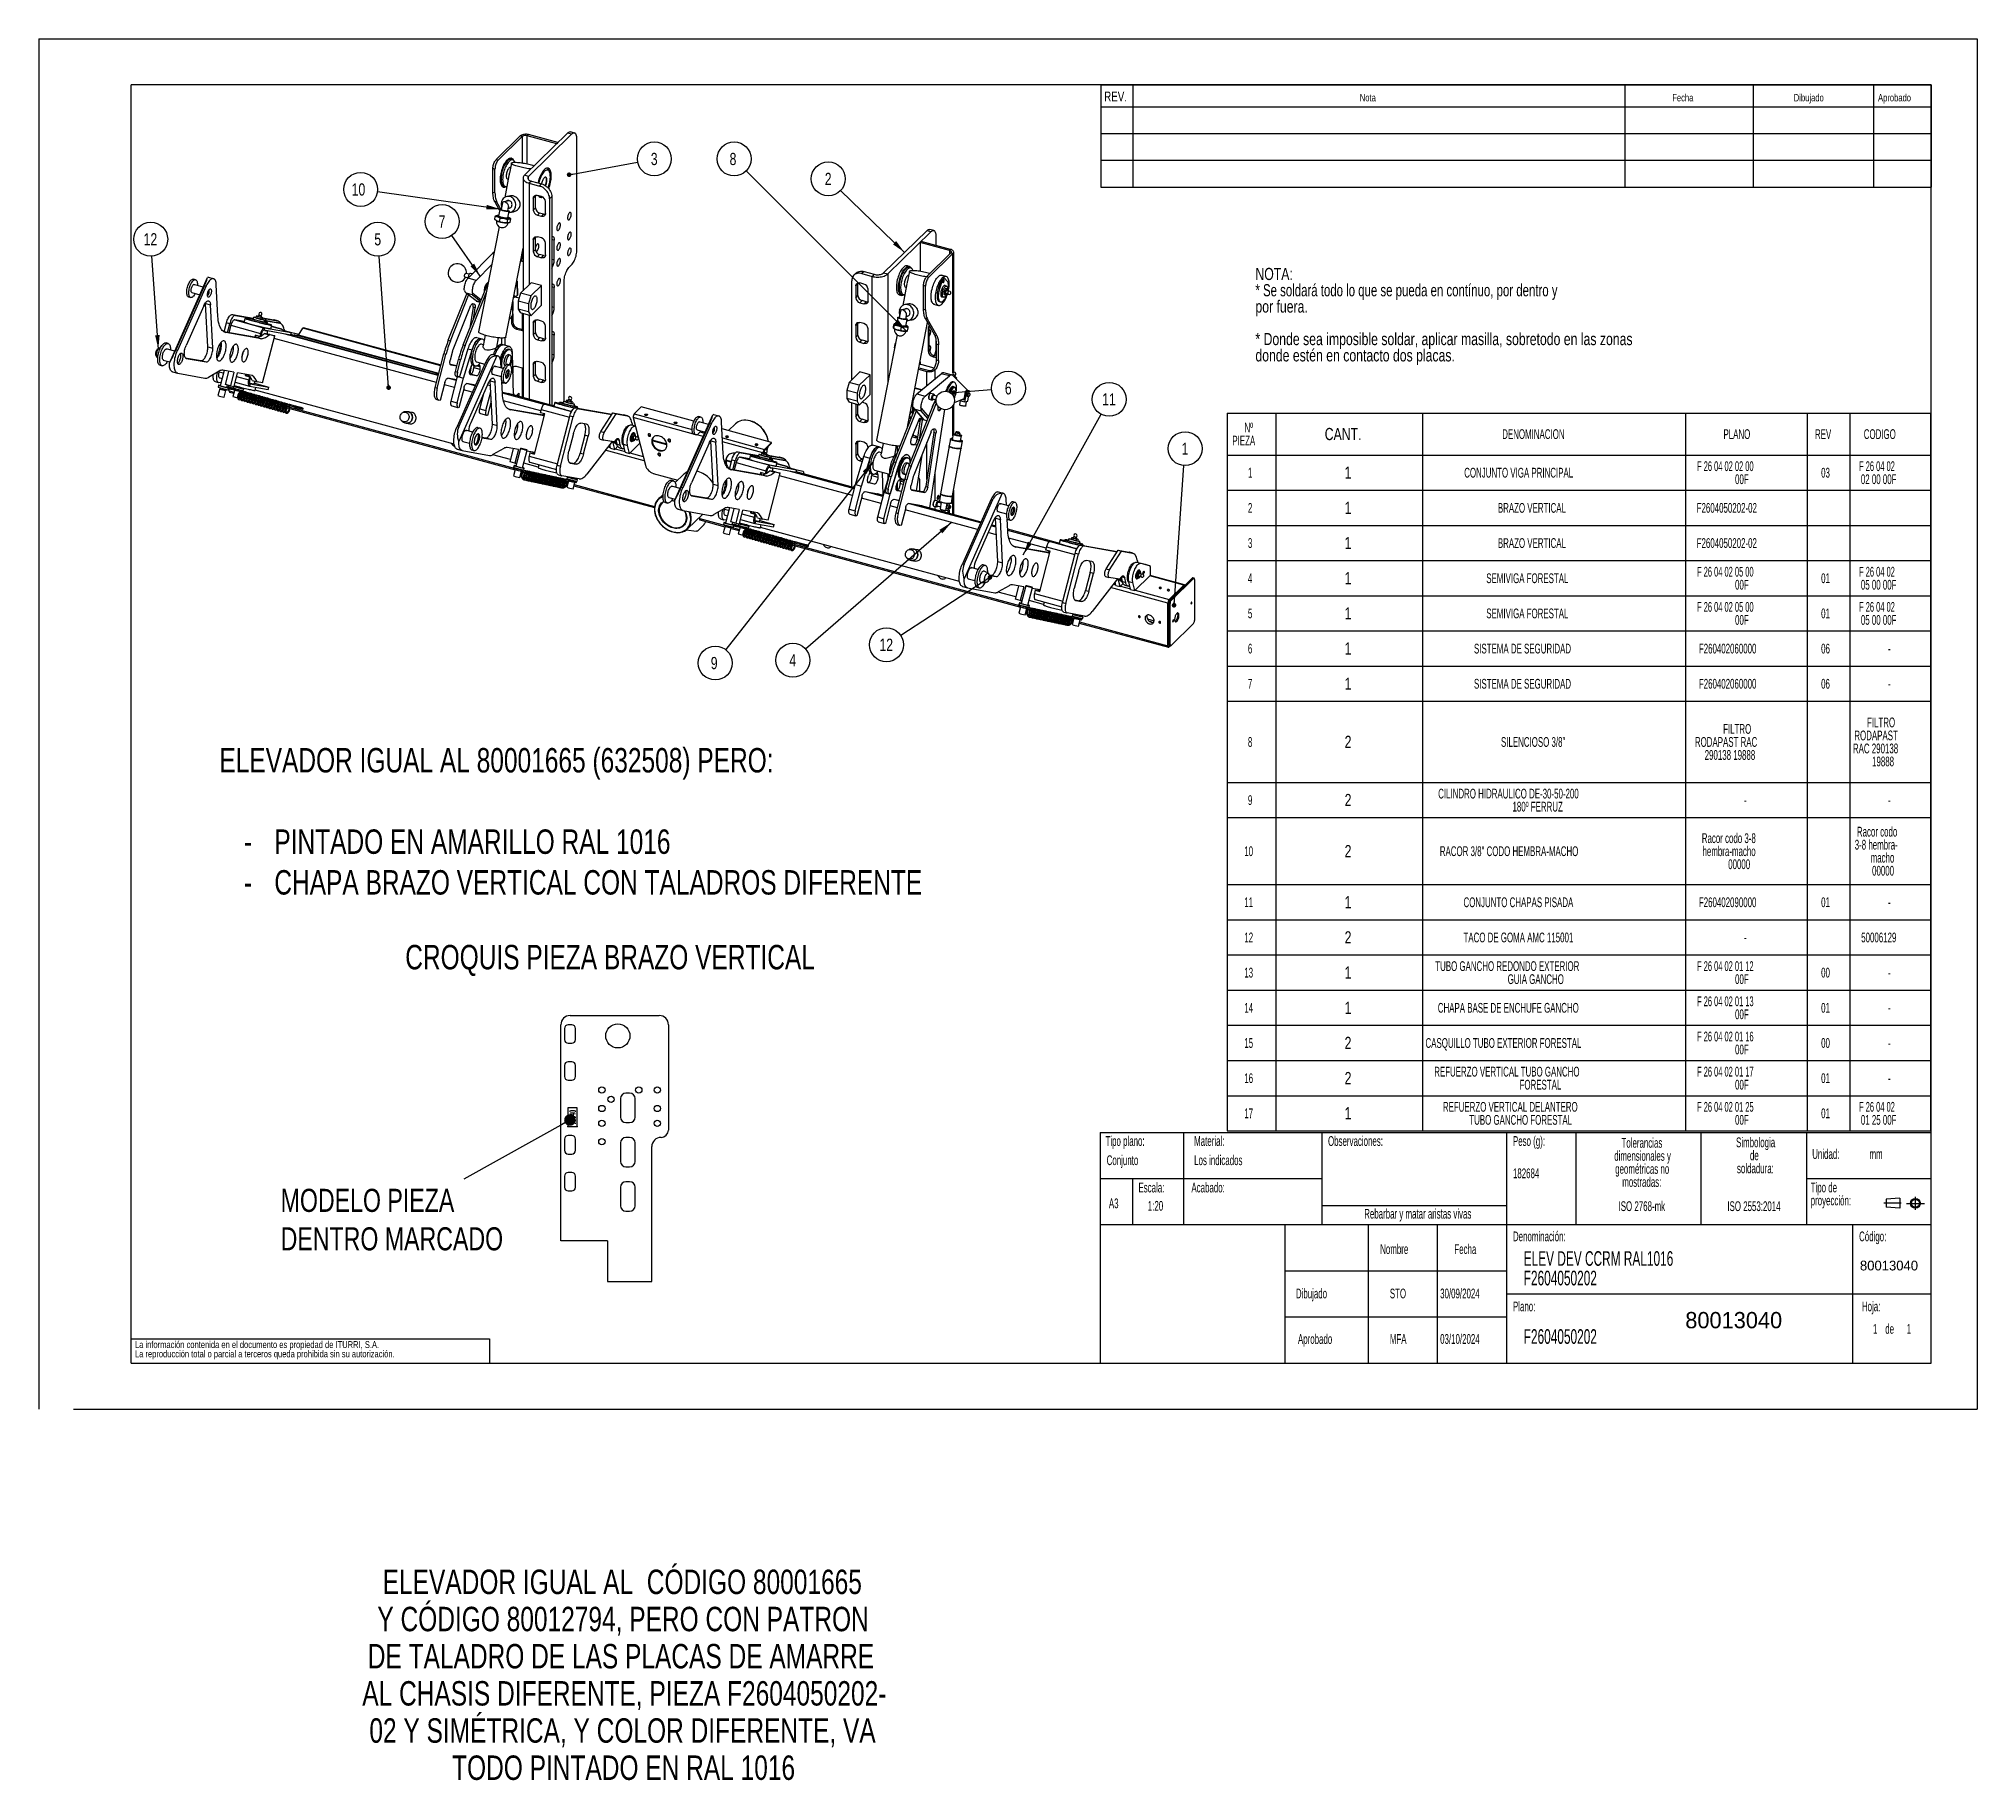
# Model space of a CAD drawing. Extents: x 0 to 8400, y -1608 to 5940.
import ezdxf

# ---------------------------------------------------------------- set-up
doc = ezdxf.new("R2010")
doc.units = 0
doc.header["$LTSCALE"] = 20
doc.header["$PDSIZE"] = -1
doc.linetypes.add('CENTERX2', pattern=[20.32, 12.7, -2.54, 2.54, -2.54])
doc.linetypes.add('SOLID', pattern=[0])
doc.layers.get('0').update_dxf_attribs({"linetype": 'CONTINUOUS'})
for name, color, linetype in [('FORMATO', 7, 'CONTINUOUS'), ('MARCADO', 5, 'CONTINUOUS'), ('SLD-0', 179, 'CONTINUOUS')]:
    doc.layers.add(name, color=color, linetype=linetype)
doc.styles.add('SLDTEXTSTYLE0', font='TXT', dxfattribs={"width": 0.605})
doc.styles.add('SLDTEXTSTYLE1', font='TXT', dxfattribs={"width": 0.75})
doc.styles.add('SLDTEXTSTYLE2', font='TXT', dxfattribs={"width": 0.572187})
doc.styles.add('SLDTEXTSTYLE3', font='TXT', dxfattribs={"width": 0.5735})
doc.styles.add('SLDTEXTSTYLE4', font='TXT', dxfattribs={"width": 0.699153})
doc.dimstyles.new('SLDDIMSTYLE0', dxfattribs={"dimtxt": 0.18, "dimasz": 60, "dimexe": 0, "dimexo": 0.0625, "dimgap": 0, "dimtad": 0, "dimtih": 1, "dimtoh": 1, "dimdec": 0, "dimrnd": 1e-09, "dimzin": 0, "dimdsep": 46, "dimtxsty": 'Standard', "dimsah": 1, "dimcen": 0.09, "dimadec": 0, "dimazin": 0, "dimtfac": 60, "dimtdec": 0, "dimtofl": 0, "dimtmove": 0, "dimatfit": 3, "dimfxl": 1, "dimtolj": 1, "dimtzin": 0, "dimarcsym": 0})
doc.dimstyles.new('SLDDIMSTYLE1', dxfattribs={"dimtxt": 0.18, "dimasz": 20, "dimexe": 0, "dimexo": 0.0625, "dimgap": 0, "dimtad": 0, "dimtih": 1, "dimtoh": 1, "dimdec": 0, "dimrnd": 1e-09, "dimzin": 0, "dimdsep": 46, "dimtxsty": 'Standard', "dimblk1": 'DOT', "dimblk2": 'DOT', "dimsah": 1, "dimcen": 0.09, "dimadec": 0, "dimazin": 0, "dimtfac": 20, "dimtdec": 0, "dimtofl": 0, "dimtmove": 0, "dimatfit": 3, "dimldrblk": 'DOT', "dimfxl": 1, "dimtolj": 1, "dimtzin": 0, "dimarcsym": 0})

msp = doc.modelspace()

# ---------------------------------------------------------------- texts
at = {"insert": (7134.9, 421.4), "char_height": 70.56, "attachment_point": 1}
msp.add_mtext_dynamic_manual_height_columns('80013040', width=528.718, gutter_width=352.8, heights=[0], dxfattribs=at)
at = {"layer": 'FORMATO', "attachment_point": 1, "style": 'SLDTEXTSTYLE1'}
for s, insert, char_height in [('REV.', (4616.7, 5711), 42.33), ('Nota', (5724.5, 5700.5), 31.75), ('Fecha', (7078.5, 5700.5), 31.75), ('Dibujado', (7605.2, 5700.5), 31.75), ('Aprobado', (7970.2, 5700.5), 31.75)]:
    msp.add_mtext(s, dxfattribs=dict(at, insert=insert, char_height=char_height))
at = {"layer": 'FORMATO', "color": 0, "attachment_point": 1, "style": 'SLDTEXTSTYLE1'}
for s, insert, char_height in [('ELEVADOR IGUAL AL 80001665 (632508) PERO:\\P\\P\\pxi-1.25,l2.25,t2.25;-^IPINTADO EN AMARILLO RAL 1016\\P-^ICHAPA BRAZO VERTICAL CON TALADROS DIFERENTE', (782.7, 2865.8), 105.833), ('CROQUIS PIEZA BRAZO VERTICAL', (1588, 2012.4), 105.833), ('MODELO PIEZA\\PDENTRO MARCADO', (1048.2, 955.3), 100)]:
    msp.add_mtext(s, dxfattribs=dict(at, insert=insert, char_height=char_height))
at = {"layer": 'SLD-0', "style": 'SLDTEXTSTYLE0'}
for s, insert, char_height, attachment_point in [('Tipo plano:', (4622.6, 1183.6), 42.333, 1), ('Material:', (5006.6, 1183.6), 42.33, 1), ('Observaciones:', (5586.8, 1183.6), 42.333, 1), ('Peso (g):', (6388.1, 1183.6), 42.33, 1), ('Conjunto', (4627.5, 1100.4), 42.33, 1), ('Los indicados', (5006.6, 1100.4), 42.333, 1), ('Unidad:', (7684.9, 1127.4), 42.33, 1), ('mm', (7933.2, 1127.4), 42.33, 1), ('182684', (6388.1, 1043.6), 42.33, 1), ('Escala:', (4765.3, 982), 42.33, 1), ('Acabado:', (4994.8, 982), 42.33, 1), ('A3', (4637.2, 913.5), 42.33, 1), ('1:20', (4805.8, 902.7), 42.33, 1), ('Rebarbar y matar aristas vivas', (5975.7, 868.5), 42.333, 2), ('ISO 2768-mk', (6946.7, 901.2), 42.333, 2), ('ISO 2553:2014', (7432.5, 901.2), 42.333, 2), ('Denominación:', (6388.1, 770.3), 42.333, 1), ('Código:', (7888, 770.3), 42.33, 1), ('Nombre', (5812.8, 715.1), 42.33, 1), ('Fecha', (6134.2, 715.1), 42.33, 1), ('{\\W1;80013040}', (7891.7, 643.9), 42.333, 1), ('Dibujado', (5447.5, 522.8), 42.33, 1), ('STO', (5854.7, 522.8), 42.33, 1), ('30/09/2024', (6072.6, 522.8), 42.33, 1), ('Plano:', (6388.1, 466.8), 42.33, 1), ('Hoja:', (7900.3, 466.8), 42.33, 1), ('F2604050202', (6434.8, 346.9), 63.5, 1), ('1', (7948.3, 369.5), 42.3, 1), ('1', (7948.3, 369.5), 42.3, 1), ('de', (8001.6, 369.5), 42.33, 1), ('de', (8001.6, 369.5), 42.33, 1), ('1', (8094.6, 369.5), 42.3, 1), ('1', (8094.6, 369.5), 42.3, 1), ('Aprobado', (5456.5, 325.6), 42.33, 1), ('MFA', (5854.7, 325.6), 42.33, 1), ('03/10/2024', (6072.6, 325.6), 42.33, 1)]:
    msp.add_mtext(s, dxfattribs=dict(at, insert=insert, char_height=char_height, attachment_point=attachment_point))

# ---------------------------------------------------------------- blocks, each defined once
blk = doc.blocks.new('BLOQUE3')
at = {"color": 7, "linetype": 'CENTERX2'}
for p, q in [((7958.5, 2601.1), (7896, 2601.1)), ((7977.6, 2600.4), (8043.2, 2600.4)), ((8010.4, 2576.9), (8010.4, 2623.9))]:
    blk.add_line(p, q, dxfattribs=at)
at = {"color": 7, "linetype": 'Continuous'}
for p, q in [((7953.7, 2618.9), (7904.6, 2615.4)), ((7904.6, 2615.4), (7904.6, 2586.8)), ((7953.7, 2618.9), (7953.7, 2583.3)), ((7953.7, 2583.3), (7904.6, 2586.8))]:
    blk.add_line(p, q, dxfattribs=at)
for radius in [17.8, 14.3]:
    blk.add_circle((8010.4, 2600.4), radius, dxfattribs=at)
blk = doc.blocks.new('SW_NOTE_0')
at = {"layer": 'SLD-0', "color": 0, "attachment_point": 2, "style": 'SLDTEXTSTYLE0'}
for s, insert, char_height in [('dimensionales y', (150.9, -1.9), 42.333), ('Tolerancias', (148.2, 54.6), 42.333), ('geométricas no', (149.3, -58.3), 42.333), ('mostradas:', (147.6, -114.8), 42.33)]:
    blk.add_mtext(s, dxfattribs=dict(at, insert=insert, char_height=char_height))
blk = doc.blocks.new('SW_NOTE_0_1')
at = {"layer": 'SLD-0', "color": 0, "attachment_point": 1, "style": 'SLDTEXTSTYLE0'}
for s, insert, char_height in [('Tipo de', (0, 54.6), 42.33), ('proyección:', (0, -1.9), 42.333)]:
    blk.add_mtext(s, dxfattribs=dict(at, insert=insert, char_height=char_height))
blk = doc.blocks.new('SW_NOTE_0_2')
at = {"layer": 'SLD-0', "color": 0, "char_height": 42.33, "attachment_point": 2, "style": 'SLDTEXTSTYLE0'}
for s, insert in [('Simbologia', (142.2, 54.6)), ('de', (136.8, -1.9)), ('soldadura:', (141.3, -58.3))]:
    blk.add_mtext(s, dxfattribs=dict(at, insert=insert))
blk = doc.blocks.new('SW_NOTE_0_3')
at = {"layer": 'SLD-0', "color": 0, "char_height": 30, "attachment_point": 1, "style": 'SLDTEXTSTYLE1'}
for s, insert in [('La información contenida en el documento es propiedad de ITURRI, S.A.', (0, 38.6)), ('La reproducción total o parcial a terceros queda prohibida sin su autorización.', (0, -1.4))]:
    blk.add_mtext(s, dxfattribs=dict(at, insert=insert))
blk = doc.blocks.new('SW_NOTE_0_4')
at = {"layer": 'SLD-0', "color": 0, "char_height": 63.5, "attachment_point": 1, "style": 'SLDTEXTSTYLE0'}
for s, insert in [('ELEV DEV CCRM RAL1016', (0, 81.9)), ('F2604050202', (0, -2.8))]:
    blk.add_mtext(s, dxfattribs=dict(at, insert=insert))
blk = doc.blocks.new('SW_TABLEANNOTATION_0')
at = {"layer": 'FORMATO', "color": 0}
for p, q in [((0, 0), (0, -182.1)), ((0, 0), (210.8, 0)), ((210.8, 0), (210.8, -182.1)), ((210.8, 0), (845.6, 0)), ((845.6, 0), (845.6, -182.1)), ((845.6, 0), (1986.1, 0)), ((1986.1, 0), (1986.1, -182.1)), ((1986.1, 0), (2512.4, 0)), ((2512.4, 0), (2512.4, -182.1)), ((2512.4, 0), (2697.6, 0)), ((2697.6, 0), (2697.6, -182.1)), ((2697.6, 0), (3047.9, 0)), ((3047.9, 0), (3047.9, -182.1)), ((0, -182.1), (210.8, -182.1)), ((0, -182.1), (0, -334.6)), ((210.8, -182.1), (845.6, -182.1)), ((210.8, -182.1), (210.8, -334.6)), ((845.6, -182.1), (1986.1, -182.1)), ((845.6, -182.1), (845.6, -334.6)), ((1986.1, -182.1), (2512.4, -182.1)), ((1986.1, -182.1), (1986.1, -334.6)), ((2512.4, -182.1), (2697.6, -182.1)), ((2512.4, -182.1), (2512.4, -334.6)), ((2697.6, -182.1), (3047.9, -182.1)), ((2697.6, -182.1), (2697.6, -334.6)), ((3047.9, -182.1), (3047.9, -334.6)), ((0, -334.6), (0, -487.1)), ((0, -334.6), (210.8, -334.6)), ((210.8, -334.6), (210.8, -487.1)), ((210.8, -334.6), (845.6, -334.6)), ((845.6, -334.6), (845.6, -487.1)), ((845.6, -334.6), (1986.1, -334.6)), ((1986.1, -334.6), (1986.1, -487.1)), ((1986.1, -334.6), (2512.4, -334.6)), ((2512.4, -334.6), (2512.4, -487.1)), ((2512.4, -334.6), (2697.6, -334.6)), ((2697.6, -334.6), (2697.6, -487.1)), ((2697.6, -334.6), (3047.9, -334.6)), ((3047.9, -334.6), (3047.9, -487.1)), ((0, -487.1), (0, -639.5)), ((0, -487.1), (210.8, -487.1)), ((210.8, -487.1), (210.8, -639.5)), ((210.8, -487.1), (845.6, -487.1)), ((845.6, -487.1), (845.6, -639.5)), ((845.6, -487.1), (1986.1, -487.1)), ((1986.1, -487.1), (1986.1, -639.5)), ((1986.1, -487.1), (2512.4, -487.1)), ((2512.4, -487.1), (2512.4, -639.5)), ((2512.4, -487.1), (2697.6, -487.1)), ((2697.6, -487.1), (2697.6, -639.5)), ((2697.6, -487.1), (3047.9, -487.1)), ((3047.9, -487.1), (3047.9, -639.5)), ((0, -639.5), (0, -792)), ((0, -639.5), (210.8, -639.5)), ((210.8, -639.5), (210.8, -792)), ((210.8, -639.5), (845.6, -639.5)), ((845.6, -639.5), (845.6, -792)), ((845.6, -639.5), (1986.1, -639.5)), ((1986.1, -639.5), (1986.1, -792)), ((1986.1, -639.5), (2512.4, -639.5)), ((2512.4, -639.5), (2512.4, -792)), ((2512.4, -639.5), (2697.6, -639.5)), ((2697.6, -639.5), (2697.6, -792)), ((2697.6, -639.5), (3047.9, -639.5)), ((3047.9, -639.5), (3047.9, -792)), ((0, -792), (0, -944.5)), ((0, -792), (210.8, -792)), ((210.8, -792), (210.8, -944.5)), ((210.8, -792), (845.6, -792)), ((845.6, -792), (845.6, -944.5)), ((845.6, -792), (1986.1, -792)), ((1986.1, -792), (1986.1, -944.5)), ((1986.1, -792), (2512.4, -792)), ((2512.4, -792), (2512.4, -944.5)), ((2512.4, -792), (2697.6, -792)), ((2697.6, -792), (2697.6, -944.5)), ((2697.6, -792), (3047.9, -792)), ((3047.9, -792), (3047.9, -944.5)), ((0, -944.5), (0, -1097)), ((0, -944.5), (210.8, -944.5)), ((210.8, -944.5), (210.8, -1097)), ((210.8, -944.5), (845.6, -944.5)), ((845.6, -944.5), (845.6, -1097)), ((845.6, -944.5), (1986.1, -944.5)), ((1986.1, -944.5), (1986.1, -1097)), ((1986.1, -944.5), (2512.4, -944.5)), ((2512.4, -944.5), (2512.4, -1097)), ((2512.4, -944.5), (2697.6, -944.5)), ((2697.6, -944.5), (2697.6, -1097)), ((2697.6, -944.5), (3047.9, -944.5)), ((3047.9, -944.5), (3047.9, -1097)), ((0, -1097), (0, -1249.4)), ((0, -1097), (210.8, -1097)), ((210.8, -1097), (210.8, -1249.4)), ((210.8, -1097), (845.6, -1097)), ((845.6, -1097), (845.6, -1249.4)), ((845.6, -1097), (1986.1, -1097)), ((1986.1, -1097), (1986.1, -1249.4)), ((1986.1, -1097), (2512.4, -1097)), ((2512.4, -1097), (2512.4, -1249.4)), ((2512.4, -1097), (2697.6, -1097)), ((2697.6, -1097), (2697.6, -1249.4)), ((2697.6, -1097), (3047.9, -1097)), ((3047.9, -1097), (3047.9, -1249.4)), ((0, -1249.4), (0, -1601.3)), ((0, -1249.4), (210.8, -1249.4)), ((210.8, -1249.4), (210.8, -1601.3)), ((210.8, -1249.4), (845.6, -1249.4)), ((845.6, -1249.4), (845.6, -1601.3)), ((845.6, -1249.4), (1986.1, -1249.4)), ((1986.1, -1249.4), (1986.1, -1601.3)), ((1986.1, -1249.4), (2512.4, -1249.4)), ((2512.4, -1249.4), (2512.4, -1601.3)), ((2512.4, -1249.4), (2697.6, -1249.4)), ((2697.6, -1249.4), (2697.6, -1601.3)), ((2697.6, -1249.4), (3047.9, -1249.4)), ((3047.9, -1249.4), (3047.9, -1601.3)), ((0, -1601.3), (0, -1753.8)), ((0, -1601.3), (210.8, -1601.3)), ((210.8, -1601.3), (210.8, -1753.8)), ((210.8, -1601.3), (845.6, -1601.3)), ((845.6, -1601.3), (845.6, -1753.8)), ((845.6, -1601.3), (1986.1, -1601.3)), ((1986.1, -1601.3), (1986.1, -1753.8)), ((1986.1, -1601.3), (2512.4, -1601.3)), ((2512.4, -1601.3), (2512.4, -1753.8)), ((2512.4, -1601.3), (2697.6, -1601.3)), ((2697.6, -1601.3), (2697.6, -1753.8)), ((2697.6, -1601.3), (3047.9, -1601.3)), ((3047.9, -1601.3), (3047.9, -1753.8)), ((0, -1753.8), (0, -2044)), ((0, -1753.8), (210.8, -1753.8)), ((210.8, -1753.8), (210.8, -2044)), ((210.8, -1753.8), (845.6, -1753.8)), ((845.6, -1753.8), (845.6, -2044)), ((845.6, -1753.8), (1986.1, -1753.8)), ((1986.1, -1753.8), (1986.1, -2044)), ((1986.1, -1753.8), (2512.4, -1753.8)), ((2512.4, -1753.8), (2512.4, -2044)), ((2512.4, -1753.8), (2697.6, -1753.8)), ((2697.6, -1753.8), (2697.6, -2044)), ((2697.6, -1753.8), (3047.9, -1753.8)), ((3047.9, -1753.8), (3047.9, -2044)), ((0, -2044), (0, -2196.5)), ((0, -2044), (210.8, -2044)), ((210.8, -2044), (210.8, -2196.5)), ((210.8, -2044), (845.6, -2044)), ((845.6, -2044), (845.6, -2196.5)), ((845.6, -2044), (1986.1, -2044)), ((1986.1, -2044), (1986.1, -2196.5)), ((1986.1, -2044), (2512.4, -2044)), ((2512.4, -2044), (2512.4, -2196.5)), ((2512.4, -2044), (2697.6, -2044)), ((2697.6, -2044), (2697.6, -2196.5)), ((2697.6, -2044), (3047.9, -2044)), ((3047.9, -2044), (3047.9, -2196.5)), ((0, -2196.5), (0, -2349)), ((0, -2196.5), (210.8, -2196.5)), ((210.8, -2196.5), (210.8, -2349)), ((210.8, -2196.5), (845.6, -2196.5)), ((845.6, -2196.5), (845.6, -2349)), ((845.6, -2196.5), (1986.1, -2196.5)), ((1986.1, -2196.5), (1986.1, -2349)), ((1986.1, -2196.5), (2512.4, -2196.5)), ((2512.4, -2196.5), (2512.4, -2349)), ((2512.4, -2196.5), (2697.6, -2196.5)), ((2697.6, -2196.5), (2697.6, -2349)), ((2697.6, -2196.5), (3047.9, -2196.5)), ((3047.9, -2196.5), (3047.9, -2349)), ((0, -2349), (0, -2501.5)), ((0, -2349), (210.8, -2349)), ((210.8, -2349), (210.8, -2501.5)), ((210.8, -2349), (845.6, -2349)), ((845.6, -2349), (845.6, -2501.5)), ((845.6, -2349), (1986.1, -2349)), ((1986.1, -2349), (1986.1, -2501.5)), ((1986.1, -2349), (2512.4, -2349)), ((2512.4, -2349), (2512.4, -2501.5)), ((2512.4, -2349), (2697.6, -2349)), ((2697.6, -2349), (2697.6, -2501.5)), ((2697.6, -2349), (3047.9, -2349)), ((3047.9, -2349), (3047.9, -2501.5)), ((0, -2501.5), (0, -2653.9)), ((0, -2501.5), (210.8, -2501.5)), ((210.8, -2501.5), (210.8, -2653.9)), ((210.8, -2501.5), (845.6, -2501.5)), ((845.6, -2501.5), (845.6, -2653.9)), ((845.6, -2501.5), (1986.1, -2501.5)), ((1986.1, -2501.5), (1986.1, -2653.9)), ((1986.1, -2501.5), (2512.4, -2501.5)), ((2512.4, -2501.5), (2512.4, -2653.9)), ((2512.4, -2501.5), (2697.6, -2501.5)), ((2697.6, -2501.5), (2697.6, -2653.9)), ((2697.6, -2501.5), (3047.9, -2501.5)), ((3047.9, -2501.5), (3047.9, -2653.9)), ((0, -2653.9), (0, -2806.4)), ((0, -2653.9), (210.8, -2653.9)), ((210.8, -2653.9), (210.8, -2806.4)), ((210.8, -2653.9), (845.6, -2653.9)), ((845.6, -2653.9), (845.6, -2806.4)), ((845.6, -2653.9), (1986.1, -2653.9)), ((1986.1, -2653.9), (1986.1, -2806.4)), ((1986.1, -2653.9), (2512.4, -2653.9)), ((2512.4, -2653.9), (2512.4, -2806.4)), ((2512.4, -2653.9), (2697.6, -2653.9)), ((2697.6, -2653.9), (2697.6, -2806.4)), ((2697.6, -2653.9), (3047.9, -2653.9)), ((3047.9, -2653.9), (3047.9, -2806.4)), ((0, -2806.4), (0, -2958.9)), ((0, -2806.4), (210.8, -2806.4)), ((210.8, -2806.4), (210.8, -2958.9)), ((210.8, -2806.4), (845.6, -2806.4)), ((845.6, -2806.4), (845.6, -2958.9)), ((845.6, -2806.4), (1986.1, -2806.4)), ((1986.1, -2806.4), (1986.1, -2958.9)), ((1986.1, -2806.4), (2512.4, -2806.4)), ((2512.4, -2806.4), (2512.4, -2958.9)), ((2512.4, -2806.4), (2697.6, -2806.4)), ((2697.6, -2806.4), (2697.6, -2958.9)), ((2697.6, -2806.4), (3047.9, -2806.4)), ((3047.9, -2806.4), (3047.9, -2958.9)), ((0, -2958.9), (0, -3111.4)), ((0, -2958.9), (210.8, -2958.9)), ((210.8, -2958.9), (210.8, -3111.4)), ((210.8, -2958.9), (845.6, -2958.9)), ((845.6, -2958.9), (845.6, -3111.4)), ((845.6, -2958.9), (1986.1, -2958.9)), ((1986.1, -2958.9), (1986.1, -3111.4)), ((1986.1, -2958.9), (2512.4, -2958.9)), ((2512.4, -2958.9), (2512.4, -3111.4)), ((2512.4, -2958.9), (2697.6, -2958.9)), ((2697.6, -2958.9), (2697.6, -3111.4)), ((2697.6, -2958.9), (3047.9, -2958.9)), ((3047.9, -2958.9), (3047.9, -3111.4)), ((0, -3111.4), (210.8, -3111.4)), ((210.8, -3111.4), (845.6, -3111.4)), ((845.6, -3111.4), (1986.1, -3111.4)), ((1986.1, -3111.4), (2512.4, -3111.4)), ((2512.4, -3111.4), (2697.6, -3111.4)), ((2697.6, -3111.4), (3047.9, -3111.4))]:
    blk.add_line(p, q, dxfattribs=at)
at = {"layer": 'FORMATO', "color": 0, "attachment_point": 1}
for s, insert, char_height, style in [('Nº', (74.7, -41.9), 42.33, 'SLDTEXTSTYLE0'), ('CANT.', (422.5, -64.5), 52.92, 'SLDTEXTSTYLE1'), ('DENOMINACION', (1191.6, -70.2), 42.333, 'SLDTEXTSTYLE0'), ('PLANO', (2150.5, -70.2), 42.33, 'SLDTEXTSTYLE0'), ('REV', (2547, -70.2), 42.33, 'SLDTEXTSTYLE0'), ('CODIGO', (2758.3, -70.2), 42.33, 'SLDTEXTSTYLE0'), ('PIEZA', (22.3, -98.4), 42.33, 'SLDTEXTSTYLE0'), ('1', (89.7, -237.4), 42.3, 'SLDTEXTSTYLE0'), ('1', (508.7, -231.8), 52.9, 'SLDTEXTSTYLE1'), ('CONJUNTO VIGA PRINCIPAL', (1027, -237.4), 42.333, 'SLDTEXTSTYLE0'), ('F 26 04 02 02 00', (2036, -209.2), 42.333, 'SLDTEXTSTYLE2'), ('03', (2573.6, -237.4), 42.33, 'SLDTEXTSTYLE0'), ('F 26 04 02', (2737.9, -209.2), 42.33, 'SLDTEXTSTYLE3'), ('00F', (2200.6, -265.7), 42.33, 'SLDTEXTSTYLE0'), ('02 00 00F', (2745.8, -265.7), 42.33, 'SLDTEXTSTYLE0'), ('2', (89.7, -389.9), 42.3, 'SLDTEXTSTYLE0'), ('1', (508.7, -384.3), 52.9, 'SLDTEXTSTYLE1'), ('BRAZO VERTICAL', (1172.8, -389.9), 42.333, 'SLDTEXTSTYLE0'), ('F2604050202-02', (2034.4, -389.9), 42.333, 'SLDTEXTSTYLE0'), ('3', (89.7, -542.4), 42.3, 'SLDTEXTSTYLE0'), ('1', (508.7, -536.8), 52.9, 'SLDTEXTSTYLE1'), ('BRAZO VERTICAL', (1172.8, -542.4), 42.333, 'SLDTEXTSTYLE0'), ('F2604050202-02', (2034.4, -542.4), 42.333, 'SLDTEXTSTYLE0'), ('F 26 04 02 05 00', (2036, -666.7), 42.333, 'SLDTEXTSTYLE2'), ('F 26 04 02', (2737.9, -666.7), 42.33, 'SLDTEXTSTYLE3'), ('4', (89.7, -694.9), 42.3, 'SLDTEXTSTYLE0'), ('1', (508.7, -689.3), 52.9, 'SLDTEXTSTYLE1'), ('SEMIVIGA FORESTAL', (1122.6, -694.9), 42.333, 'SLDTEXTSTYLE0'), ('00F', (2200.6, -723.1), 42.33, 'SLDTEXTSTYLE0'), ('01', (2573.6, -694.9), 42.33, 'SLDTEXTSTYLE0'), ('05 00 00F', (2745.8, -723.1), 42.33, 'SLDTEXTSTYLE0'), ('F 26 04 02 05 00', (2036, -819.1), 42.333, 'SLDTEXTSTYLE2'), ('F 26 04 02', (2737.9, -819.1), 42.33, 'SLDTEXTSTYLE3'), ('5', (89.7, -847.4), 42.3, 'SLDTEXTSTYLE0'), ('1', (508.7, -841.7), 52.9, 'SLDTEXTSTYLE1'), ('SEMIVIGA FORESTAL', (1122.6, -847.4), 42.333, 'SLDTEXTSTYLE0'), ('00F', (2200.6, -875.6), 42.33, 'SLDTEXTSTYLE0'), ('01', (2573.6, -847.4), 42.33, 'SLDTEXTSTYLE0'), ('05 00 00F', (2745.8, -875.6), 42.33, 'SLDTEXTSTYLE0'), ('6', (89.7, -999.8), 42.3, 'SLDTEXTSTYLE0'), ('1', (508.7, -994.2), 52.9, 'SLDTEXTSTYLE1'), ('SISTEMA DE SEGURIDAD', (1069.3, -999.8), 42.333, 'SLDTEXTSTYLE0'), ('F260402060000', (2043.8, -999.8), 42.333, 'SLDTEXTSTYLE0'), ('06', (2573.6, -999.8), 42.33, 'SLDTEXTSTYLE0'), ('-', (2863.4, -999.8), 42.3, 'SLDTEXTSTYLE0'), ('7', (89.7, -1152.3), 42.3, 'SLDTEXTSTYLE0'), ('1', (508.7, -1146.7), 52.9, 'SLDTEXTSTYLE1'), ('SISTEMA DE SEGURIDAD', (1069.3, -1152.3), 42.333, 'SLDTEXTSTYLE0'), ('F260402060000', (2043.8, -1152.3), 42.333, 'SLDTEXTSTYLE0'), ('06', (2573.6, -1152.3), 42.33, 'SLDTEXTSTYLE0'), ('-', (2863.4, -1152.3), 42.3, 'SLDTEXTSTYLE0'), ('FILTRO', (2772.4, -1319.8), 42.33, 'SLDTEXTSTYLE0'), ('8', (89.7, -1404.5), 42.3, 'SLDTEXTSTYLE0'), ('2', (508.7, -1398.9), 52.9, 'SLDTEXTSTYLE1'), ('SILENCIOSO 3/8"', (1186.3, -1404.5), 42.333, 'SLDTEXTSTYLE0'), ('RODAPAST RAC', (2026.6, -1404.5), 42.333, 'SLDTEXTSTYLE0'), ('FILTRO', (2148.9, -1348), 42.33, 'SLDTEXTSTYLE0'), ('RODAPAST', (2717.5, -1376.3), 42.33, 'SLDTEXTSTYLE0'), ('290138 19888', (2068.9, -1460.9), 42.333, 'SLDTEXTSTYLE0'), ('RAC 290138', (2711.3, -1432.7), 42.33, 'SLDTEXTSTYLE0'), ('19888', (2794.4, -1489.1), 42.33, 'SLDTEXTSTYLE0'), ('9', (89.7, -1656.7), 42.3, 'SLDTEXTSTYLE0'), ('2', (508.7, -1651), 52.9, 'SLDTEXTSTYLE1'), ('CILINDRO HIDRAULICO DE-30-50-200', (914.1, -1628.4), 42.333, 'SLDTEXTSTYLE0'), ('180º FERRUZ', (1236.2, -1684.9), 42.333, 'SLDTEXTSTYLE0'), ('-', (2239.8, -1656.7), 42.3, 'SLDTEXTSTYLE0'), ('-', (2863.4, -1656.7), 42.3, 'SLDTEXTSTYLE0'), ('Racor codo 3-8', (2056.4, -1821.6), 42.333, 'SLDTEXTSTYLE0'), ('3-8 hembra-', (2719.1, -1849.8), 42.333, 'SLDTEXTSTYLE0'), ('Racor codo', (2728.5, -1793.4), 42.33, 'SLDTEXTSTYLE0'), ('10', (74, -1878), 42.33, 'SLDTEXTSTYLE0'), ('2', (508.7, -1872.4), 52.9, 'SLDTEXTSTYLE1'), ('RACOR 3/8" CODO HEMBRA-MACHO', (921.3, -1878), 42.333, 'SLDTEXTSTYLE0'), ('hembra-macho', (2059.5, -1878), 42.333, 'SLDTEXTSTYLE0'), ('macho', (2788.1, -1906.2), 42.33, 'SLDTEXTSTYLE0'), ('00000', (2170.8, -1934.5), 42.33, 'SLDTEXTSTYLE0'), ('00000', (2794.4, -1962.7), 42.33, 'SLDTEXTSTYLE0'), ('11', (74, -2099.4), 42.33, 'SLDTEXTSTYLE0'), ('1', (508.7, -2093.8), 52.9, 'SLDTEXTSTYLE1'), ('CONJUNTO CHAPAS PISADA', (1023.9, -2099.4), 42.333, 'SLDTEXTSTYLE0'), ('F260402090000', (2043.8, -2099.4), 42.333, 'SLDTEXTSTYLE0'), ('01', (2573.6, -2099.4), 42.33, 'SLDTEXTSTYLE0'), ('-', (2863.4, -2099.4), 42.3, 'SLDTEXTSTYLE0'), ('12', (74, -2251.9), 42.33, 'SLDTEXTSTYLE0'), ('2', (508.7, -2246.2), 52.9, 'SLDTEXTSTYLE1'), ('TACO DE GOMA AMC 115001', (1023.9, -2251.9), 42.333, 'SLDTEXTSTYLE0'), ('50006129', (2747.3, -2251.9), 42.33, 'SLDTEXTSTYLE0'), ('-', (2239.8, -2251.9), 42.3, 'SLDTEXTSTYLE0'), ('13', (74, -2404.3), 42.33, 'SLDTEXTSTYLE0'), ('1', (508.7, -2398.7), 52.9, 'SLDTEXTSTYLE1'), ('TUBO GANCHO REDONDO EXTERIOR', (901.6, -2376.1), 42.333, 'SLDTEXTSTYLE0'), ('GUIA GANCHO', (1215.2, -2432.6), 42.333, 'SLDTEXTSTYLE0'), ('F 26 04 02 01 12', (2036, -2376.1), 42.333, 'SLDTEXTSTYLE2'), ('00F', (2200.6, -2432.6), 42.33, 'SLDTEXTSTYLE0'), ('00', (2573.6, -2404.3), 42.33, 'SLDTEXTSTYLE0'), ('-', (2863.4, -2404.3), 42.3, 'SLDTEXTSTYLE0'), ('14', (74, -2556.8), 42.33, 'SLDTEXTSTYLE0'), ('1', (508.7, -2551.2), 52.9, 'SLDTEXTSTYLE1'), ('CHAPA BASE DE ENCHUFE GANCHO', (912.5, -2556.8), 42.333, 'SLDTEXTSTYLE0'), ('F 26 04 02 01 13', (2036, -2528.6), 42.333, 'SLDTEXTSTYLE2'), ('00F', (2200.6, -2585), 42.33, 'SLDTEXTSTYLE0'), ('01', (2573.6, -2556.8), 42.33, 'SLDTEXTSTYLE0'), ('-', (2863.4, -2556.8), 42.3, 'SLDTEXTSTYLE0'), ('F 26 04 02 01 16', (2036, -2681.1), 42.333, 'SLDTEXTSTYLE2'), ('15', (74, -2709.3), 42.33, 'SLDTEXTSTYLE0'), ('2', (508.7, -2703.7), 52.9, 'SLDTEXTSTYLE1'), ('CASQUILLO TUBO EXTERIOR FORESTAL', (859.2, -2709.3), 42.333, 'SLDTEXTSTYLE0'), ('00F', (2200.6, -2737.5), 42.33, 'SLDTEXTSTYLE0'), ('00', (2573.6, -2709.3), 42.33, 'SLDTEXTSTYLE0'), ('-', (2863.4, -2709.3), 42.3, 'SLDTEXTSTYLE0'), ('2', (508.7, -2856.1), 52.9, 'SLDTEXTSTYLE1'), ('REFUERZO VERTICAL TUBO GANCHO', (896.9, -2833.5), 42.333, 'SLDTEXTSTYLE0'), ('F 26 04 02 01 17', (2036, -2833.5), 42.333, 'SLDTEXTSTYLE2'), ('16', (74, -2861.8), 42.33, 'SLDTEXTSTYLE0'), ('FORESTAL', (1266.9, -2890), 42.33, 'SLDTEXTSTYLE0'), ('00F', (2200.6, -2890), 42.33, 'SLDTEXTSTYLE0'), ('01', (2573.6, -2861.8), 42.33, 'SLDTEXTSTYLE0'), ('-', (2863.4, -2861.8), 42.3, 'SLDTEXTSTYLE0'), ('17', (74, -3014.2), 42.33, 'SLDTEXTSTYLE0'), ('1', (508.7, -3008.6), 52.9, 'SLDTEXTSTYLE1'), ('REFUERZO VERTICAL DELANTERO', (934.5, -2986), 42.333, 'SLDTEXTSTYLE0'), ('F 26 04 02 01 25', (2036, -2986), 42.333, 'SLDTEXTSTYLE2'), ('01', (2573.6, -3014.2), 42.33, 'SLDTEXTSTYLE0'), ('F 26 04 02', (2737.9, -2986), 42.33, 'SLDTEXTSTYLE3'), ('TUBO GANCHO FORESTAL', (1049, -3042.5), 42.333, 'SLDTEXTSTYLE0'), ('00F', (2200.6, -3042.5), 42.33, 'SLDTEXTSTYLE0'), ('01 25 00F', (2745.8, -3042.5), 42.33, 'SLDTEXTSTYLE0')]:
    blk.add_mtext(s, dxfattribs=dict(at, insert=insert, char_height=char_height, style=style))
blk = doc.blocks.new('SW_NOTE_0_5')
at = {"layer": 'FORMATO', "color": 0, "attachment_point": 1}
for s, insert, char_height, style in [('* Se soldará todo lo que se pueda en contínuo, por dentro y', (0, -2.3), 52.917, 'SLDTEXTSTYLE4'), ('NOTA:', (0, 68.2), 52.92, 'SLDTEXTSTYLE1'), ('por fuera.', (0, -72.9), 52.92, 'SLDTEXTSTYLE1'), ('* Donde sea imposible soldar, aplicar masilla, sobretodo en las zonas', (0, -214), 52.917, 'SLDTEXTSTYLE1'), ('donde estén en contacto dos placas.', (0, -284.6), 52.917, 'SLDTEXTSTYLE1')]:
    blk.add_mtext(s, dxfattribs=dict(at, insert=insert, char_height=char_height, style=style))
blk = doc.blocks.new('SW_NOTE_0_6')
at = {"layer": 'FORMATO', "color": 0}
blk.add_circle((-72.9, 10.3), 73.6, dxfattribs=at)
at = {"layer": 'FORMATO', "color": 0, "insert": (-112, 36.6), "char_height": 52.92, "attachment_point": 1, "style": 'SLDTEXTSTYLE1'}
blk.add_mtext('10', dxfattribs=at)
blk = doc.blocks.new('SW_NOTE_0_7')
at = {"layer": 'FORMATO', "color": 0}
blk.add_circle((-52, 52), 73.6, dxfattribs=at)
at = {"layer": 'FORMATO', "color": 0, "insert": (-71.6, 78.3), "char_height": 52.9, "attachment_point": 1, "style": 'SLDTEXTSTYLE1'}
blk.add_mtext('8', dxfattribs=at)
blk = doc.blocks.new('SW_NOTE_0_8')
at = {"layer": 'FORMATO', "color": 0}
blk.add_circle((-45.4, -57.9), 73.6, dxfattribs=at)
at = {"layer": 'FORMATO', "color": 0, "insert": (-65, -31.6), "char_height": 52.9, "attachment_point": 1, "style": 'SLDTEXTSTYLE1'}
blk.add_mtext('9', dxfattribs=at)
blk = doc.blocks.new('SW_NOTE_0_9')
at = {"color": 0, "linetype": 'Continuous'}
blk.add_circle((72.4, 13.4), 73.6, dxfattribs=at)
at = {"color": 0, "linetype": 'Continuous', "insert": (71.8, 39.7), "char_height": 52.9, "attachment_point": 2, "style": 'SLDTEXTSTYLE1'}
blk.add_mtext('3', dxfattribs=at)
blk = doc.blocks.new('_DOT')
at = {"color": 0, "linetype": 'ByBlock'}
blk.add_line((-0.5, 0), (-1, 0), dxfattribs=at)
at = {"color": 0, "linetype": 'ByBlock', "const_width": 0.5}
blk.add_lwpolyline([(-0.25, 0, 1), (0.25, 0, 1)], format="xyb", close=True, dxfattribs=at)
blk = doc.blocks.new('SW_NOTE_0_10')
at = {"layer": 'FORMATO', "color": 0}
blk.add_circle((73.4, 5.7), 73.6, dxfattribs=at)
at = {"layer": 'FORMATO', "color": 0, "insert": (72.8, 32), "char_height": 52.9, "attachment_point": 2, "style": 'SLDTEXTSTYLE1'}
blk.add_mtext('6', dxfattribs=at)
blk = doc.blocks.new('SW_NOTE_0_11')
at = {"layer": 'FORMATO', "color": 0}
blk.add_circle((-5.3, 73.4), 73.6, dxfattribs=at)
at = {"layer": 'FORMATO', "color": 0, "insert": (-5.9, 99.7), "char_height": 52.9, "attachment_point": 2, "style": 'SLDTEXTSTYLE1'}
blk.add_mtext('5', dxfattribs=at)
blk = doc.blocks.new('SW_NOTE_0_12')
at = {"layer": 'FORMATO', "color": 0}
blk.add_circle((5.2, 73.4), 73.6, dxfattribs=at)
at = {"layer": 'FORMATO', "color": 0, "insert": (4.7, 99.7), "char_height": 52.9, "attachment_point": 2, "style": 'SLDTEXTSTYLE1'}
blk.add_mtext('1', dxfattribs=at)
blk = doc.blocks.new('SW_NOTE_0_13')
at = {"layer": 'FORMATO', "color": 0}
blk.add_circle((35.6, 64.4), 73.6, dxfattribs=at)
at = {"layer": 'FORMATO', "color": 0, "insert": (34.5, 90.7), "char_height": 52.92, "attachment_point": 2, "style": 'SLDTEXTSTYLE1'}
blk.add_mtext('11', dxfattribs=at)
blk = doc.blocks.new('SW_NOTE_0_14')
at = {"layer": 'FORMATO', "color": 0}
blk.add_circle((-61.7, -40.1), 73.6, dxfattribs=at)
at = {"layer": 'FORMATO', "color": 0, "insert": (-62.7, -13.8), "char_height": 52.92, "attachment_point": 2, "style": 'SLDTEXTSTYLE1'}
blk.add_mtext('12', dxfattribs=at)
blk = doc.blocks.new('SW_NOTE_0_15')
at = {"layer": 'FORMATO', "color": 0}
blk.add_circle((-5.1, 73.4), 73.6, dxfattribs=at)
at = {"layer": 'FORMATO', "color": 0, "insert": (-6.2, 99.7), "char_height": 52.92, "attachment_point": 2, "style": 'SLDTEXTSTYLE1'}
blk.add_mtext('12', dxfattribs=at)
blk = doc.blocks.new('SW_NOTE_0_16')
at = {"layer": 'FORMATO', "color": 0}
blk.add_circle((-53, 51.1), 73.6, dxfattribs=at)
at = {"layer": 'FORMATO', "color": 0, "insert": (-53.5, 77.4), "char_height": 52.9, "attachment_point": 2, "style": 'SLDTEXTSTYLE1'}
blk.add_mtext('2', dxfattribs=at)
blk = doc.blocks.new('SW_NOTE_0_17')
at = {"layer": 'FORMATO', "color": 0}
blk.add_circle((-55.5, -48.3), 73.6, dxfattribs=at)
at = {"layer": 'FORMATO', "color": 0, "insert": (-56.1, -22), "char_height": 52.9, "attachment_point": 2, "style": 'SLDTEXTSTYLE1'}
blk.add_mtext('4', dxfattribs=at)
blk = doc.blocks.new('SW_NOTE_0_18')
at = {"layer": 'FORMATO', "color": 0}
blk.add_circle((-42, 60.4), 73.6, dxfattribs=at)
at = {"layer": 'FORMATO', "color": 0, "insert": (-42.5, 86.7), "char_height": 52.9, "attachment_point": 2, "style": 'SLDTEXTSTYLE1'}
blk.add_mtext('7', dxfattribs=at)
blk = doc.blocks.new('SW_NOTE_0_19')
at = {"layer": 'FORMATO', "color": 0, "char_height": 105.833, "attachment_point": 2, "style": 'SLDTEXTSTYLE1'}
for s, insert in [('ELEVADOR IGUAL AL  CÓDIGO 80001665', (1370.9, 136.4)), ('Y CÓDIGO 80012794, PERO CON PATRON', (1374.3, -24.7)), ('DE TALADRO DE LAS PLACAS DE AMARRE', (1365.2, -185.8)), ('AL CHASIS DIFERENTE, PIEZA F2604050202-', (1379.8, -346.9)), ('02 Y SIMÉTRICA, Y COLOR DIFERENTE, VA', (1371.9, -508)), ('TODO PINTADO EN RAL 1016', (1376.5, -669.1))]:
    blk.add_mtext(s, dxfattribs=dict(at, insert=insert))

# ---------------------------------------------------------------- linework, layer by layer
at = {"color": 7, "linetype": 'Continuous'}
for p, q in [((0, 5940), (8400, 5940)), ((0, 5940), (0, 0)), ((8400, 5940), (8400, 0)), ((8200, 5740), (400, 5740)), ((400, 200), (400, 5740)), ((8200, 200), (8200, 5740)), ((2086.6, 5518.8), (1982.1, 5416.7)), ((2095.4, 5516.4), (1990.9, 5414.3)), ((2095.4, 5516.4), (2086.6, 5518.8)), ((2291.1, 5530.7), (2104.4, 5348.5)), ((2117.1, 5519.8), (2121.7, 5524.4)), ((2244.4, 5485.2), (2117.1, 5519.8)), ((2249.1, 5489.7), (2121.7, 5524.4)), ((2308.8, 5525.9), (2122.1, 5343.7)), ((2249.1, 5489.7), (2244.4, 5485.2)), ((2308.8, 5525.9), (2291.1, 5530.7)), ((2321.9, 5531.3), (2304.2, 5536.1)), ((2332.1, 5025.8), (2332.1, 5505.9)), ((1976.9, 5374.9), (1968.1, 5377.4)), ((1968.1, 5274.7), (1968.1, 5377.4)), ((1982.1, 5416.7), (1990.9, 5414.3)), ((2047.8, 5401), (2039.5, 5358.1)), ((2044.1, 5381.6), (2041.9, 5382.2)), ((2048.1, 5421.9), (2045, 5422.8)), ((2053.9, 5415.2), (2046.8, 5417.1)), ((1976.9, 5272.3), (1976.9, 5374.9)), ((2010.9, 5297.3), (2014, 5296.5)), ((2015.3, 5301.3), (2022.4, 5299.4)), ((2037.4, 5347.1), (2019.1, 5252.5)), ((2028.8, 5333.9), (2034.5, 5332.4)), ((2098.6, 5336.5), (2098.6, 4848.1)), ((2122.1, 5343.7), (2104.4, 5348.5)), ((2134.6, 5322.9), (2125.3, 5313.7)), ((2125.3, 5313.7), (2169.5, 5301.7)), ((2134.6, 5322.9), (2178.8, 5310.8)), ((2169.5, 5301.7), (2178.8, 5310.8)), ((2213.3, 5362.8), (2209.4, 5371.3)), ((1968.1, 5274.7), (1976.9, 5272.3)), ((1984.7, 5232.4), (1975.9, 5234.8)), ((1996.9, 5197.5), (1975.9, 5234.8)), ((2001.9, 5201.9), (1984.7, 5232.4)), ((2009, 5228.6), (2003.4, 5199.5)), ((2040, 5238.1), (2014.2, 5233.6)), ((2044.8, 5259.1), (2029.6, 5256.6)), ((2032.9, 5193.8), (2036.2, 5211.1)), ((2035.4, 5206.8), (2045.1, 5208.5)), ((2152.3, 5258), (2143, 5248.9)), ((2143, 5248.9), (2143, 5197.5)), ((2152.3, 5206.6), (2152.3, 5258)), ((2178.4, 5256.5), (2160.7, 5261.3)), ((2196, 5183.1), (2196, 5234.5)), ((2223.1, 5256), (2213.7, 5246.9)), ((2213.7, 5246.9), (2213.7, 4353.4)), ((2223.1, 5256), (2223.1, 4350.9)), ((1994.5, 5125.4), (1906.1, 4669.2)), ((1975.6, 5156.6), (1978.3, 5170.2)), ((1997.5, 5200.6), (1991.9, 5171.6)), ((1996.7, 5148), (1999.3, 5161.6)), ((2030.4, 5142.5), (2033, 5156.1)), ((2033.1, 5163.6), (2038.7, 5192.6)), ((2041.3, 5187.6), (2056.5, 5190.1)), ((2043, 5145.6), (2045.6, 5159.2)), ((2143, 5197.5), (2152.3, 5206.6)), ((2170, 5184.7), (2160.7, 5175.6)), ((2160.7, 5175.6), (2178.4, 5170.7)), ((2187.7, 5179.9), (2170, 5184.7)), ((2178.4, 5170.7), (2187.7, 5179.9)), ((2152.3, 5078), (2143, 5068.9)), ((2143, 5068.9), (2143, 5017.5)), ((2152.3, 5026.6), (2152.3, 5078)), ((2178.4, 5076.5), (2160.7, 5081.3)), ((2196, 5003.1), (2196, 5054.5)), ((2234.1, 4981.6), (2234.1, 5067.3)), ((3847.7, 5107.7), (3661, 4925.5)), ((3865.4, 5102.9), (3678.7, 4920.7)), ((3823.3, 5061.9), (3818.7, 5057.3)), ((3818.7, 5057.3), (3818.7, 4933.2)), ((3946, 5022.7), (3818.7, 5057.3)), ((3950.7, 5027.3), (3823.3, 5061.9)), ((3865.4, 5102.9), (3847.7, 5107.7)), ((3878.5, 5108.3), (3860.8, 5113.1)), ((3888.7, 5044.1), (3888.7, 5082.8)), ((1860.2, 4902.2), (1965.7, 5009.9)), ((1895.5, 4892.6), (1962.7, 4961.1)), ((2024, 4646.4), (2098.6, 5032.1)), ((2087.9, 4976.8), (2098.6, 4973.9)), ((2089, 4982.4), (2098.6, 4979.8)), ((2089.3, 4982.3), (2091.7, 4984.7)), ((2143, 5017.5), (2152.3, 5026.6)), ((2170, 5004.7), (2160.7, 4995.6)), ((2160.7, 4995.6), (2178.4, 4990.7)), ((2187.7, 4999.9), (2170, 5004.7)), ((2178.4, 4990.7), (2187.7, 4999.9)), ((2299.4, 4951.1), (2308.8, 4960.2)), ((3772.7, 4953.2), (3760.7, 4956.5)), ((3952.7, 5011.6), (3848.2, 4909.6)), ((3961.6, 5009.2), (3857, 4907.2)), ((3946, 5022.7), (3950.7, 5027.3)), ((3952.7, 5011.6), (3961.6, 5009.2)), ((3964.6, 4493.5), (3964.6, 5015.4)), ((565.9, 4534.5), (731, 4905.8)), ((679.3, 4895.7), (670.5, 4898.1)), ((712.4, 4863.9), (672.5, 4874.7)), ((757.2, 4899.9), (735.9, 4905.7)), ((776.3, 4736.6), (769.3, 4873.8)), ((1839, 4612.9), (1948.3, 4886.9)), ((1846.5, 4907.6), (1860.9, 4903.6)), ((1865.1, 4919.1), (1850.7, 4923)), ((1895.5, 4892.6), (1860.2, 4902.2)), ((1878.3, 4920.7), (1870.4, 4922.8)), ((1945.9, 4883.9), (1940.2, 4878.2)), ((2075.1, 4883.7), (2073.2, 4881.8)), ((2073.9, 4831.1), (2073.2, 4881.8)), ((2075.7, 4833), (2075.1, 4883.7)), ((2134.1, 4882.8), (2087.5, 4837.2)), ((2178.4, 4870.7), (2134.1, 4882.8)), ((2276.1, 4367.7), (2276.1, 4885.5)), ((3522.7, 4461.2), (3522.7, 4891.1)), ((3541.3, 4924), (3532, 4914.9)), ((3549.7, 4878.3), (3540.4, 4869.2)), ((3549.7, 4826.8), (3549.7, 4878.3)), ((3575.7, 4876.7), (3558.1, 4881.5)), ((3576.2, 4931.1), (3566.9, 4922)), ((3566.9, 4922), (3611.1, 4909.9)), ((3576.2, 4931.1), (3620.5, 4919)), ((3620.5, 4919), (3611.1, 4909.9)), ((3661, 4925.5), (3678.7, 4920.7)), ((3762, 4878.4), (3743.7, 4783.8)), ((3772.5, 4932.3), (3764.1, 4889.4)), ((3768.7, 4912.9), (3766.5, 4913.5)), ((3778.5, 4946.5), (3771.4, 4948.4)), ((3848.2, 4909.6), (3857, 4907.2)), ((3909.3, 4893.8), (3897.7, 4856.9)), ((3914.6, 4892.4), (3903, 4855.4)), ((3914.6, 4892.4), (3909.3, 4893.8)), ((3931.9, 4910), (3911.1, 4915.6)), ((3923.9, 4903.8), (3918.6, 4905.3)), ((3937.1, 4889.2), (3925.3, 4902.9)), ((718.4, 4870.7), (594.1, 4591.1)), ((725.5, 4868.7), (601.2, 4589.2)), ((649.5, 4820.9), (658.3, 4818.5)), ((663, 4840), (697.6, 4830.6)), ((718.4, 4870.7), (725.5, 4868.7)), ((722.7, 4795.9), (723.1, 4791.9)), ((723.1, 4791.9), (744.3, 4786.1)), ((732.6, 4604.8), (723.1, 4791.9)), ((1774.6, 4632.9), (1855.2, 4834.8)), ((1783.5, 4630.4), (1862.7, 4829)), ((1847.8, 4610.5), (1939, 4839.1)), ((1879.1, 4829.9), (1852, 4837.3)), ((1895.5, 4803.6), (1852, 4837.3)), ((1879.1, 4829.9), (1914.6, 4802.4)), ((1916.7, 4807.6), (1880.3, 4835.8)), ((1887, 4790), (1880.4, 4791.2)), ((1896.1, 4803.3), (1913.1, 4798.7)), ((1931.8, 4862.4), (1937.9, 4860.7)), ((2053.8, 4800.5), (2053.8, 4761.7)), ((2058.9, 4826.7), (2065.1, 4825)), ((2081.7, 4815.7), (2070.4, 4818.8)), ((2072.2, 4826.5), (2074, 4828.4)), ((2073.9, 4831.1), (2075.7, 4833)), ((2087.5, 4837.2), (2078.1, 4802.4)), ((2122.4, 4790.4), (2078.1, 4802.4)), ((2078.1, 4802.4), (2078.1, 4768.1)), ((2131.7, 4825.2), (2087.5, 4837.2)), ((2131.7, 4825.2), (2122.4, 4790.4)), ((2122.4, 4790.4), (2122.4, 4756.1)), ((2178.4, 4870.7), (2131.7, 4825.2)), ((2178.4, 4785), (2178.4, 4870.7)), ((2234.1, 4775.9), (2234.1, 4861.6)), ((3540.4, 4869.2), (3540.4, 4817.7)), ((3540.4, 4817.7), (3549.7, 4826.8)), ((3567.4, 4804.9), (3558.1, 4795.8)), ((3558.1, 4795.8), (3575.7, 4791)), ((3585.1, 4800.1), (3567.4, 4804.9)), ((3575.7, 4791), (3585.1, 4800.1)), ((3593.4, 4803.3), (3593.4, 4854.7)), ((3726.6, 4831), (3738.6, 4827.8)), ((3739.9, 4832.6), (3747, 4830.7)), ((3753.4, 4865.2), (3759.2, 4863.6)), ((3769.4, 4790.4), (3754.2, 4787.8)), ((3843, 4867.8), (3834.2, 4870.2)), ((3834.2, 4767.6), (3834.2, 4870.2)), ((3843, 4765.2), (3843, 4867.8)), ((3877, 4790.2), (3897.8, 4784.5)), ((3903, 4855.4), (3897.7, 4856.9)), ((3902.3, 4800.9), (3907.6, 4799.5)), ((3911.7, 4822.2), (3920.7, 4819.7)), ((3926.5, 4831.8), (3921.7, 4833.1)), ((3928, 4845.8), (3923.2, 4847.1)), ((3933.8, 4868), (3924.8, 4870.4)), ((3931.7, 4828.2), (3926.9, 4829.6)), ((3934.6, 4856.3), (3929.8, 4857.6)), ((715.1, 4782.7), (638.7, 4611)), ((753.9, 4599), (744.3, 4786.1)), ((803.2, 4669.9), (813.2, 4708.9)), ((827.4, 4705), (813.2, 4708.9)), ((817.7, 4667.3), (827.4, 4705)), ((839, 4744.8), (853.1, 4740.9)), ((839, 4744.8), (929.7, 4728.5)), ((849, 4721.4), (978.1, 4686.3)), ((889.8, 4714.1), (849, 4721.4)), ((853.1, 4740.9), (929.4, 4727.2)), ((893.4, 4728.1), (889.5, 4712.6)), ((914.3, 4728.9), (912.8, 4723.1)), ((930.8, 4732.9), (928.8, 4725)), ((942.2, 4736.9), (940.8, 4731.7)), ((949.5, 4734.6), (948.2, 4729.4)), ((964.1, 4730.9), (962.7, 4725.7)), ((971.2, 4729.5), (969.9, 4724.2)), ((971.4, 4729.8), (971.6, 4730.1)), ((971.6, 4730.1), (985.7, 4726.2)), ((971.6, 4730.1), (1018.9, 4721.6)), ((977.2, 4712.6), (979.3, 4720.5)), ((978.7, 4718.4), (1044.2, 4706.6)), ((979, 4719.6), (1030.1, 4710.5)), ((981.2, 4719.3), (985.7, 4726.2)), ((990.9, 4709.5), (983.7, 4712.6)), ((985.7, 4726.2), (1033.1, 4717.7)), ((990.3, 4703.2), (991.8, 4709)), ((1033.1, 4717.7), (1018.9, 4721.6)), ((1018.9, 4721.6), (1020.5, 4721.2)), ((1034.6, 4717.4), (1020.5, 4721.2)), ((1044.2, 4706.6), (1030.1, 4710.5)), ((1030.1, 4710.5), (1031.5, 4710.2)), ((1045.6, 4706.3), (1031.5, 4710.2)), ((1869.5, 4779.1), (1794.6, 4591.4)), ((1882.1, 4776.3), (1868.4, 4686.7)), ((1890.9, 4773.9), (1882.1, 4776.3)), ((1883.3, 4724), (1890.9, 4773.9)), ((2049.1, 4776.4), (2049.1, 4774.1)), ((2049.1, 4735.2), (2049.1, 4708)), ((2049.1, 4708), (2053.8, 4712.5)), ((2053.8, 4747.2), (2053.8, 4712.5)), ((2122.4, 4756.1), (2078.1, 4768.1)), ((2078.1, 4768.1), (2087.5, 4751.5)), ((2131.7, 4739.5), (2087.5, 4751.5)), ((2098.6, 4748.5), (2098.6, 4384.7)), ((2122.4, 4756.1), (2131.7, 4739.5)), ((2131.7, 4739.5), (2178.4, 4785)), ((2152.3, 4718), (2143, 4708.9)), ((2143, 4708.9), (2143, 4657.5)), ((2152.3, 4666.6), (2152.3, 4718)), ((2178.4, 4716.5), (2160.7, 4721.3)), ((3549.7, 4706.8), (3540.4, 4697.7)), ((3549.7, 4655.4), (3549.7, 4706.8)), ((3575.7, 4705.3), (3558.1, 4710.1)), ((3703.6, 4690.8), (3706.2, 4704.4)), ((3722.1, 4731.9), (3716.5, 4702.9)), ((3733.7, 4759.9), (3728, 4730.8)), ((3764.7, 4769.3), (3738.8, 4764.9)), ((3757.5, 4725.1), (3760.8, 4742.4)), ((3757.7, 4694.9), (3763.4, 4723.9)), ((3760, 4738.1), (3769.7, 4739.8)), ((3762.5, 4249.5), (3851.7, 4710.4)), ((3766, 4718.8), (3781.2, 4721.4)), ((3834.2, 4767.6), (3843, 4765.2)), ((3850.9, 4725.3), (3842, 4727.7)), ((3882.3, 4655.9), (3842, 4727.7)), ((3891.2, 4653.5), (3850.9, 4725.3)), ((560.6, 4619.2), (551.8, 4621.6)), ((944.1, 4644.6), (801.6, 4670.2)), ((965.3, 4638.8), (811, 4666.5)), ((832.2, 4698.1), (824, 4666.1)), ((832.2, 4698.1), (961.3, 4663)), ((938.4, 4654.7), (936.2, 4646)), ((957.9, 4649.4), (938.4, 4654.7)), ((940.1, 4645.3), (942.3, 4653.7)), ((944.1, 4644.6), (965.3, 4638.8)), ((961.3, 4663), (957.9, 4649.4)), ((961.8, 4648.7), (957.9, 4649.4)), ((965.3, 4662.3), (961.3, 4663)), ((965.3, 4662.3), (961.8, 4648.7)), ((970.2, 4448.6), (1022.4, 4651.9)), ((978.1, 4686.3), (975.6, 4676.6)), ((1091.7, 4655.8), (975.6, 4676.6)), ((977.4, 4661.9), (998.7, 4656.1)), ((1001.1, 4657.7), (977.4, 4661.9)), ((1094.2, 4665.5), (978.1, 4686.3)), ((989.5, 4659.8), (993, 4673.5)), ((1022.4, 4651.9), (998.7, 4656.1)), ((1001.1, 4657.7), (1022.4, 4651.9)), ((1005.7, 4682.8), (1009.7, 4698.3)), ((1010.3, 4692.5), (1008.3, 4692.8)), ((1010.3, 4692.5), (1053.1, 4680.9)), ((1010.7, 4692.4), (1010.3, 4692.5)), ((1053.4, 4680.8), (1010.7, 4692.4)), ((1053.1, 4680.9), (1052.7, 4679.5)), ((1053.1, 4680.9), (1053.2, 4680.7)), ((1063.8, 4679.4), (1064.8, 4674.8)), ((1064.6, 4674.8), (1066.8, 4674.6)), ((1066.8, 4674.6), (1084.5, 4669.7)), ((1066.8, 4674.6), (1102.9, 4665.5)), ((1084.5, 4669.7), (1120.6, 4660.7)), ((1091.7, 4655.8), (1094.2, 4665.5)), ((1107.7, 4654), (1092.3, 4658.2)), ((1102.9, 4665.5), (1120.6, 4660.7)), ((1108.5, 4657), (1107, 4651.2)), ((1110.2, 4656.9), (1124.6, 4654.3)), ((1120, 4653.5), (1118.5, 4647.7)), ((1719.9, 4484.2), (1118.5, 4647.7)), ((1721.4, 4490), (1120, 4653.5)), ((1125.2, 4654.7), (1144.6, 4685.2)), ((1743, 4525.6), (1147.7, 4687.4)), ((1774.6, 4632.9), (1783.5, 4630.4)), ((1915.3, 4639.5), (1897.7, 4644.3)), ((1922.4, 4637.5), (1915.3, 4639.5)), ((1933.9, 4655), (1925.1, 4609.4)), ((1985, 4603), (1992.8, 4643.6)), ((2005.2, 4642.8), (2005.2, 4615)), ((2075, 4686.2), (2070.4, 4681.6)), ((2070.4, 4681.6), (2089.8, 4676.3)), ((2075, 4686.2), (2094.5, 4680.9)), ((2089.8, 4676.3), (2094.5, 4680.9)), ((2143, 4657.5), (2152.3, 4666.6)), ((2170, 4644.7), (2160.7, 4635.5)), ((2160.7, 4635.5), (2178.4, 4630.7)), ((2187.7, 4639.8), (2170, 4644.7)), ((2178.4, 4630.7), (2187.7, 4639.8)), ((2196, 4643.1), (2196, 4694.5)), ((2234.1, 4570.2), (2234.1, 4655.9)), ((3540.4, 4697.7), (3540.4, 4646.3)), ((3540.4, 4646.3), (3549.7, 4655.4)), ((3567.4, 4633.5), (3558.1, 4624.3)), ((3558.1, 4624.3), (3575.7, 4619.5)), ((3585.1, 4628.6), (3567.4, 4633.5)), ((3575.7, 4619.5), (3585.1, 4628.6)), ((3593.4, 4631.9), (3593.4, 4683.3)), ((3719.1, 4656.7), (3630.8, 4200.5)), ((3705.4, 4684.5), (3708.1, 4698.1)), ((3735.8, 4676.2), (3738.4, 4689.8)), ((3764.3, 4674), (3766.9, 4687.6)), ((3858.7, 4688.8), (3854.1, 4684.3)), ((3854.1, 4684.3), (3854.1, 4588.3)), ((3858.7, 4592.8), (3858.7, 4688.8)), ((3882.3, 4655.9), (3891.2, 4653.5)), ((3888.7, 4602.8), (3888.7, 4636.1)), ((513.1, 4558.7), (515.7, 4557)), ((527.2, 4599.1), (524, 4599)), ((539.7, 4547.2), (568.1, 4539.5)), ((588.7, 4585.7), (552.9, 4595.4)), ((594.1, 4591.1), (601.2, 4589.2)), ((635, 4557.3), (704.1, 4544.9)), ((639.4, 4554.5), (725.3, 4539.1)), ((704.1, 4544.9), (725.3, 4539.1)), ((732.6, 4604.8), (753.9, 4599)), ((775.4, 4561.3), (790.3, 4619.6)), ((1718, 4428.2), (1755.4, 4573.7)), ((1726.9, 4425.8), (1764.2, 4571.3)), ((1764.2, 4571.3), (1755.4, 4573.7)), ((1792.7, 4585.5), (1782.9, 4547.4)), ((1805.8, 4497.7), (1818.9, 4550.3)), ((1937.1, 4539.4), (1812.8, 4259.9)), ((1814.6, 4495.3), (1827.8, 4547.9)), ((1827.8, 4547.9), (1818.9, 4550.3)), ((1819.9, 4258), (1944.2, 4537.5)), ((1985.1, 4565), (1820, 4193.7)), ((1859.8, 4596.2), (1823.4, 4474.1)), ((1839, 4612.9), (1847.8, 4610.5)), ((1840.9, 4468.8), (1877.4, 4591.4)), ((1897.1, 4539.1), (1932.7, 4529.4)), ((1926, 4614.1), (1918.1, 4616.3)), ((1937.1, 4539.4), (1944.2, 4537.5)), ((1990, 4564.9), (1968.8, 4570.6)), ((1999.9, 4553), (2001.3, 4557.7)), ((2003.5, 4513), (2002.2, 4538.8)), ((2012.6, 4613), (2005.6, 4614.9)), ((2039.2, 4605.8), (2012.6, 4613)), ((2042.4, 4568.7), (2033.4, 4571.1)), ((2041.3, 4592.8), (2036, 4594.2)), ((2049.4, 4550.9), (2044.4, 4523.7)), ((2051.4, 4577.7), (2056.4, 4396.2)), ((2152.3, 4538), (2143, 4528.9)), ((2152.3, 4486.6), (2152.3, 4538)), ((2178.4, 4536.4), (2160.7, 4541.3)), ((3818.7, 4539.8), (3818.7, 4527)), ((3854.1, 4588.3), (3858.7, 4592.8)), ((3880, 4566.5), (3875.3, 4561.9)), ((3875.3, 4561.9), (3890.2, 4557.9)), ((3890.2, 4563.7), (3880, 4566.5)), ((3899, 4613.6), (3890.2, 4616)), ((3890.2, 4547.7), (3890.2, 4616)), ((3890.2, 4547.7), (3899, 4545.3)), ((3899, 4545.3), (3899, 4613.6)), ((525.6, 4525.1), (534.4, 4522.7)), ((580.2, 4496.3), (601.4, 4490.5)), ((602.4, 4490.3), (720.2, 4469.1)), ((781.8, 4499.6), (735.2, 4472.5)), ((763.9, 4454.5), (778, 4450.6)), ((772.7, 4492.1), (773.4, 4494.7)), ((781.2, 4499.2), (780.5, 4496.7)), ((784, 4469.8), (794.4, 4467)), ((803.4, 4501.8), (786.5, 4436.1)), ((845.5, 4494.2), (796.9, 4503)), ((809.4, 4441.9), (823.8, 4498.1)), ((845.5, 4494.2), (830.6, 4436.2)), ((846.4, 4433.3), (861.3, 4491.4)), ((924.5, 4480.1), (861.3, 4491.4)), ((894.9, 4485.4), (893.7, 4480.5)), ((893.7, 4480.5), (913.1, 4475.2)), ((897.6, 4479.8), (893.7, 4480.5)), ((897.6, 4479.8), (898.9, 4484.7)), ((917.1, 4474.5), (897.6, 4479.8)), ((913.1, 4475.2), (909.7, 4461.6)), ((909.7, 4461.6), (913.6, 4460.9)), ((917.1, 4474.5), (913.1, 4475.2)), ((917.1, 4474.5), (913.6, 4460.9)), ((925.3, 4458.6), (946.5, 4452.8)), ((933.9, 4443.2), (937, 4455.4)), ((970.2, 4448.6), (946.5, 4452.8)), ((1719.9, 4484.2), (1721.4, 4490)), ((1810.6, 4461.4), (1772.5, 4468.2)), ((1812, 4522.7), (1783.8, 4527.8)), ((1785.8, 4526.6), (1811.8, 4521.9)), ((1787, 4369.5), (1814.3, 4475.7)), ((1805.8, 4497.7), (1814.6, 4495.3)), ((1808.5, 4477.3), (1817.4, 4474.9)), ((1813.6, 4362.3), (1840.9, 4468.8)), ((1823.4, 4474.1), (1817.8, 4474.8)), ((1819.8, 4474.5), (1840.9, 4468.8)), ((1870.4, 4486), (1868, 4486.4)), ((1873.2, 4520.3), (1868.1, 4486.4)), ((1868.7, 4506), (1871.6, 4515.6)), ((1896.9, 4478.7), (1870.4, 4486)), ((1896.9, 4478.7), (1871.1, 4483.4)), ((1883.9, 4523.7), (1891, 4521.7)), ((1884.5, 4523.5), (1884.7, 4515.3)), ((1884.7, 4515.3), (1911.2, 4508)), ((1906.2, 4527.7), (1906.6, 4527.6)), ((1911, 4518.2), (1911.2, 4508)), ((1929.8, 4530.2), (1930, 4523.4)), ((1955.6, 4460.8), (1955.9, 4456.8)), ((1955.9, 4456.8), (1977.2, 4451.1)), ((1965.5, 4269.7), (1955.9, 4456.8)), ((1966.1, 4485.8), (2003.5, 4475.7)), ((2012.9, 4510.4), (1975.5, 4520.6)), ((2009.2, 4401.5), (2006.5, 4455)), ((2020.2, 4522.9), (2021, 4522.6)), ((2024.7, 4527.1), (2025, 4526.1)), ((2041.3, 4525.5), (2032.5, 4527.9)), ((2053.8, 4508.5), (2053.8, 4491)), ((2089.8, 4513.5), (2070.4, 4518.8)), ((2143, 4528.9), (2143, 4477.5)), ((2143, 4477.5), (2152.3, 4486.6)), ((2170, 4464.6), (2160.7, 4455.5)), ((2160.7, 4455.5), (2178.4, 4450.7)), ((2187.7, 4459.8), (2170, 4464.6)), ((2178.4, 4450.7), (2187.7, 4459.8)), ((2196, 4463.1), (2196, 4514.5)), ((3558.1, 4495.8), (3511.4, 4450.2)), ((3602.3, 4483.8), (3555.6, 4438.2)), ((3602.3, 4483.8), (3558.1, 4495.8)), ((3602.3, 4398), (3602.3, 4483.8)), ((3805.6, 4400.6), (3910.8, 4488.4)), ((3812.6, 4508.1), (3848, 4498.5)), ((3813.6, 4513.7), (3852.7, 4503)), ((3879.8, 4512.7), (3827.5, 4526.9)), ((3841, 4391), (3946.2, 4478.8)), ((3874.3, 4506.5), (3876.2, 4508.3)), ((3885, 4505.9), (3876.2, 4508.3)), ((3883.2, 4504.1), (3885, 4505.9)), ((3946.2, 4478.8), (3910.8, 4488.4)), ((3957.5, 4482.6), (3922.2, 4492.2)), ((3961.5, 4480.2), (4023.6, 4418.5)), ((3967, 4451.2), (3962.6, 4452.4)), ((3967.3, 4475.9), (3964, 4477.7)), ((3967.3, 4475.9), (3966.9, 4474.8)), ((3976.9, 4470.1), (3975.5, 4466.3)), ((784.1, 4422.6), (776.6, 4393.4)), ((778.7, 4438), (776.7, 4430.3)), ((789.7, 4448.5), (778.6, 4450.5)), ((803.7, 4386.4), (811.2, 4415.6)), ((830.6, 4436.2), (809.4, 4441.9)), ((815.5, 4428.6), (818.3, 4439.5)), ((821.3, 4418.9), (823.3, 4426.6)), ((823.1, 4429.9), (823.1, 4438.2)), ((823.1, 4422.9), (823.1, 4424.4)), ((824.7, 4429.5), (824.7, 4437.8)), ((824.7, 4414.4), (824.7, 4424)), ((827.2, 4408.3), (845.2, 4403.4)), ((830.6, 4436.2), (846.4, 4433.3)), ((849.1, 4418.6), (841.6, 4389.4)), ((841.6, 4389.4), (841.6, 4389.4)), ((843.7, 4433.8), (841.7, 4426.3)), ((847.7, 4418.1), (848.8, 4417.7)), ((851.7, 4421.5), (848.9, 4422.3)), ((851.1, 4451.6), (913.1, 4434.7)), ((852.4, 4435.5), (851.5, 4432.1)), ((868.7, 4382.4), (874.6, 4405.6)), ((872.2, 4396), (875.9, 4395)), ((880.5, 4424.6), (881.4, 4427.9)), ((882.5, 4404.5), (881, 4408.2)), ((883.1, 4408.1), (885.8, 4406.9)), ((883.2, 4393.1), (888, 4391.7)), ((886.3, 4414.9), (888.3, 4422.6)), ((894.5, 4401), (893.1, 4404.8)), ((895.1, 4404.7), (897.8, 4403.5)), ((895.2, 4389.8), (900.1, 4388.5)), ((906.6, 4397.6), (905.1, 4401.4)), ((907.2, 4401.3), (909.9, 4400.1)), ((907.2, 4386.5), (912.1, 4385.2)), ((916, 4444.3), (913.5, 4434.6)), ((913.5, 4434.6), (994.1, 4420.2)), ((916, 4444.3), (996.5, 4429.8)), ((918.6, 4394.2), (917.1, 4398)), ((919.2, 4397.9), (921.9, 4396.7)), ((919.3, 4383.2), (924.2, 4381.9)), ((930.6, 4390.8), (929.1, 4394.6)), ((931.2, 4394.4), (933.9, 4393.2)), ((931.3, 4380), (936.3, 4378.6)), ((934.8, 4446.6), (996.5, 4429.8)), ((937.1, 4415.6), (940.7, 4429.7)), ((1799.8, 4182.5), (937.5, 4416.9)), ((942.6, 4387.4), (941.2, 4391.1)), ((943.2, 4391), (945.9, 4389.8)), ((943.4, 4376.7), (948.4, 4375.3)), ((954.7, 4383.9), (953.2, 4387.7)), ((955.3, 4387.6), (958, 4386.4)), ((955.4, 4373.4), (960.5, 4372)), ((966.7, 4380.5), (965.2, 4384.3)), ((967.3, 4384.2), (970, 4383)), ((967.5, 4370.1), (972.6, 4368.8)), ((978.7, 4377.1), (977.2, 4380.9)), ((979.3, 4380.8), (982, 4379.6)), ((990.7, 4373.7), (989.3, 4377.5)), ((991.3, 4377.3), (994, 4376.1)), ((994.1, 4420.2), (996.5, 4429.8)), ((1002.8, 4370.3), (1001.3, 4374)), ((1003.4, 4373.9), (1006.1, 4372.7)), ((1014.8, 4366.8), (1013.3, 4370.6)), ((1015.4, 4370.5), (1018.1, 4369.3)), ((1718, 4428.2), (1726.9, 4425.8)), ((1724.7, 4376.4), (1733.5, 4374)), ((1739.7, 4372.8), (1734.2, 4373.8)), ((1759.6, 4450.3), (1739.7, 4372.8)), ((1787, 4369.5), (1813.6, 4362.3)), ((1842.8, 4427.7), (1820.5, 4340.8)), ((1892.5, 4439), (1855.6, 4445.6)), ((1947.9, 4447.7), (1871.6, 4276)), ((1910.9, 4335.9), (1928.1, 4403.1)), ((1937.4, 4328.7), (1958.3, 4410.2)), ((1960.4, 4369.9), (1944.3, 4307.2)), ((1944.8, 4440.6), (1956.9, 4437.3)), ((1986.7, 4264), (1977.2, 4451.1)), ((2020.8, 4445.1), (2006.9, 4447.6)), ((2036.6, 4401.7), (2009, 4406.7)), ((2011.5, 4450.7), (2020.3, 4448.3)), ((2224.8, 4350.4), (2034.6, 4402.1)), ((2068.8, 4392.8), (2080, 4403.7)), ((2071.2, 4395), (2068.9, 4392.8)), ((2071.2, 4395.1), (2071.2, 4395)), ((2080, 4392.6), (2071.2, 4395)), ((2080, 4392.6), (2077.8, 4390.4)), ((2080, 4403.7), (2080, 4392.6)), ((2273.4, 4368.1), (2271.3, 4360.2)), ((2284.7, 4372.1), (2283.4, 4366.8)), ((2292.1, 4369.8), (2290.7, 4364.5)), ((3511.4, 4450.2), (3502, 4415.4)), ((3546.3, 4403.4), (3502, 4415.4)), ((3502, 4415.4), (3502, 4381.1)), ((3546.3, 4369.1), (3502, 4381.1)), ((3502, 4381.1), (3511.4, 4364.5)), ((3555.6, 4438.2), (3511.4, 4450.2)), ((3555.6, 4438.2), (3546.3, 4403.4)), ((3546.3, 4403.4), (3546.3, 4369.1)), ((3546.3, 4369.1), (3555.6, 4352.5)), ((3555.6, 4352.5), (3602.3, 4398)), ((3787.8, 4380.3), (3787.8, 4366.8)), ((3796.6, 4424.4), (3796.4, 4424.5)), ((3798.5, 4426.2), (3796.6, 4424.4)), ((3824.9, 4416.7), (3796.6, 4424.4)), ((3827, 4418.5), (3798.5, 4426.2)), ((3805.6, 4400.6), (3841, 4391)), ((3859, 4377.5), (3871.7, 4374.1)), ((3865.8, 4402.6), (3865.6, 4402.6)), ((3878.5, 4399.2), (3865.8, 4402.6)), ((3873.7, 4378.7), (3888.3, 4374.7)), ((3892.4, 4390.2), (3877.9, 4394.1)), ((3962.7, 4431.7), (3959.7, 4432.5)), ((3968, 4430.2), (3965.5, 4430.9)), ((4009.1, 4379), (3966.7, 4361.5)), ((3973.2, 4423.8), (3972.2, 4425.9)), ((3992.9, 4372.1), (3989.6, 4353.6)), ((3992.6, 4372.2), (4000.9, 4369.9)), ((4000.9, 4369.9), (4013.3, 4366.6)), ((4008.3, 4375), (4002.9, 4376.5)), ((4014.9, 4411.7), (4008.3, 4375)), ((4013.3, 4366.6), (4021.1, 4410)), ((4013.3, 4366.6), (4019.4, 4368.1)), ((4021.1, 4410), (4014.9, 4411.7)), ((4017.2, 4348.7), (4020.7, 4368.4)), ((4019.4, 4368.1), (4025.5, 4369.6)), ((4022.6, 4390.3), (4028.4, 4388.7)), ((4030.9, 4414.2), (4024.7, 4415.9)), ((4025.5, 4369.6), (4028.9, 4388.7)), ((4032.6, 4404.1), (4026.8, 4405.7)), ((4031.7, 4404.4), (4033.2, 4413)), ((979.5, 4366.9), (984.7, 4365.5)), ((991.6, 4363.6), (996.8, 4362.2)), ((1003.6, 4360.3), (1008.9, 4358.9)), ((1015.7, 4357.1), (1021, 4355.6)), ((1026.8, 4363.4), (1025.3, 4367.2)), ((1027.4, 4367.1), (1030.1, 4365.9)), ((1027.7, 4353.8), (1033.1, 4352.3)), ((1038.8, 4360), (1037.4, 4363.8)), ((1039.4, 4363.7), (1042.1, 4362.5)), ((1039.7, 4350.5), (1045.2, 4349)), ((1050.9, 4356.6), (1049.4, 4360.4)), ((1051.5, 4360.3), (1054.2, 4359)), ((1051.8, 4347.2), (1057.3, 4345.7)), ((1062.9, 4353.2), (1061.4, 4356.9)), ((1063.5, 4356.8), (1066.2, 4355.6)), ((1063.8, 4344), (1069.3, 4342.5)), ((1074.9, 4349.7), (1073.4, 4353.5)), ((1075.5, 4353.4), (1078.2, 4352.2)), ((1075.8, 4340.7), (1083.5, 4338.6)), ((1087.9, 4337.4), (2064.1, 4072.1)), ((1091.8, 4348.9), (1106.4, 4344.8)), ((1111.9, 4347.8), (1092.9, 4353.2)), ((1616.5, 4320.3), (1600.7, 4323.1)), ((1789.7, 4348.8), (1816.2, 4341.6)), ((1820.5, 4340.8), (1816.5, 4341.5)), ((1910.9, 4335.9), (1937.4, 4328.7)), ((1913.5, 4315.2), (1940.1, 4307.9)), ((1944.3, 4307.2), (1940.3, 4307.9)), ((2177, 4309.5), (2034.5, 4335.1)), ((2190.3, 4305.2), (2043.8, 4331.5)), ((2147.8, 4139.6), (2192.5, 4313.9)), ((2176.5, 4332.7), (2173.1, 4319.2)), ((2192.5, 4313.9), (2173.1, 4319.2)), ((2177, 4309.5), (2190.5, 4305.9)), ((2232.4, 4349.1), (2193.3, 4356.1)), ((2236, 4363.2), (2232, 4347.7)), ((2246.2, 4091.6), (2300.8, 4304.6)), ((2256.9, 4364), (2255.4, 4358.2)), ((2260.3, 4087.8), (2315, 4300.7)), ((2315, 4300.7), (2300.8, 4304.6)), ((2306.6, 4366), (2305.3, 4360.8)), ((2313.8, 4364.6), (2312.4, 4359.4)), ((2319.8, 4347.7), (2321.8, 4355.6)), ((2333.5, 4344.7), (2326.2, 4347.7)), ((2326.6, 4340.5), (2340.7, 4336.6)), ((2326.6, 4340.5), (2483.7, 4312.3)), ((2333.1, 4339.3), (2334.3, 4344.2)), ((2340.7, 4336.6), (2483, 4311.1)), ((2435.6, 4237.5), (2487.4, 4318.1)), ((2449.8, 4233.6), (2501.6, 4314.2)), ((2487.4, 4318.1), (2501.6, 4314.2)), ((2487.4, 4318.1), (2534.8, 4309.6)), ((2501.6, 4314.2), (2549, 4305.7)), ((2549, 4305.7), (2534.8, 4309.6)), ((2534.8, 4309.6), (2536.4, 4309.2)), ((2550.5, 4305.4), (2536.4, 4309.2)), ((2576.4, 4297.7), (2628.9, 4091.2)), ((2611, 4344), (2580.2, 4314)), ((2839.1, 4282), (2611, 4344)), ((2755.7, 3939.4), (2920.8, 4310.7)), ((2869.1, 4300.5), (2860.3, 4302.9)), ((2947, 4304.8), (2925.8, 4310.6)), ((3555.6, 4352.5), (3511.4, 4364.5)), ((3522.7, 3997.7), (3522.7, 4361.4)), ((3540.4, 4354.9), (3540.5, 4356.6)), ((3540.4, 4354.9), (3540.4, 4303.4)), ((3540.4, 4303.4), (3549.7, 4312.5)), ((3549.7, 4312.5), (3549.7, 4354.1)), ((3567.4, 4290.6), (3558.1, 4281.5)), ((3585.1, 4285.8), (3567.4, 4290.6)), ((3575.7, 4362.4), (3567.9, 4364.5)), ((3575.7, 4276.7), (3585.1, 4285.8)), ((3593.4, 4289), (3593.4, 4340.4)), ((3705.1, 4105.7), (3796.5, 4334.8)), ((3714, 4103.3), (3803.2, 4327)), ((3771.6, 4090.1), (3881.4, 4365.4)), ((3774.4, 4311.3), (3776.7, 4313.5)), ((3780.5, 4087.7), (3889.6, 4361.4)), ((3782.2, 4207.3), (3815, 4289.8)), ((3786.5, 4352.3), (3782.6, 4353.4)), ((3786, 4346.1), (3786, 4311.8)), ((3786.1, 4308.8), (3786, 4311.8)), ((3834.4, 4290.6), (3788.1, 4344.6)), ((3789.5, 4343), (3789.5, 4317.3)), ((3796.9, 4334.6), (3823.9, 4327.3)), ((3796.9, 4334.6), (3835.9, 4289)), ((3819.5, 4289.4), (3806.3, 4203.3)), ((3828.3, 4287), (3815.2, 4200.9)), ((3818, 4279.6), (3818, 4294.6)), ((3828.3, 4287), (3819.5, 4289.4)), ((3820.5, 4295.8), (3826.3, 4295)), ((3823, 4338.9), (3855.7, 4300.8)), ((3852.8, 4293.5), (3823.9, 4327.3)), ((3836.4, 4288.5), (3849.3, 4284.9)), ((3848.9, 4285), (3848.6, 4283.2)), ((3924.3, 4332.4), (3859.4, 3906.2)), ((3900.5, 4329.2), (3902.4, 4330.6)), ((3964.6, 4227.4), (3964.6, 4355.6)), ((1591.9, 4273.9), (1607.7, 4271.1)), ((1812.8, 4259.9), (1819.9, 4258)), ((1879.9, 4234.8), (1850.5, 4242.8)), ((1912, 4251.9), (1903.2, 4254.3)), ((1920.9, 4210.7), (1958.2, 4204)), ((1921.2, 4212.6), (1937, 4209.8)), ((1937, 4209.8), (1958.2, 4204)), ((1965.5, 4269.7), (1986.7, 4264)), ((2317.3, 4229.4), (2297.5, 4152)), ((2366.4, 4221.9), (2346.5, 4144.5)), ((2373.2, 4270), (2349.5, 4274.3)), ((2360.7, 4140.6), (2380.5, 4218.1)), ((2380.5, 4218.1), (2366.4, 4221.9)), ((2433.2, 4204.6), (2447.3, 4200.7)), ((2435.6, 4237.5), (2449.8, 4233.6)), ((2493.8, 4193), (2447.6, 4200.6)), ((2500.1, 4201.1), (2493.8, 4193)), ((2515.8, 4199), (2501.6, 4202.9)), ((2505.9, 4182.6), (2501.6, 4202.9)), ((2572.4, 4202), (2567.6, 4203.3)), ((2568.5, 4266.4), (2585.5, 4262.2)), ((2574.3, 4216.3), (2569.5, 4217.6)), ((2570.5, 4275.8), (2572.7, 4265.4)), ((2581.1, 4226), (2576.3, 4227.3)), ((2578.5, 4232.6), (2577.7, 4232.8)), ((2586.2, 4219.8), (2586, 4221.6)), ((2586.3, 4212.5), (2586.6, 4212.9)), ((2595.7, 4219.8), (2595.8, 4221.5)), ((2908.2, 4275.5), (2783.9, 3996)), ((2915.3, 4273.6), (2791, 3994)), ((2839.3, 4225.7), (2848.1, 4223.3)), ((2852.9, 4244.8), (2887.4, 4235.4)), ((2902.2, 4268.7), (2862.3, 4279.6)), ((2908.2, 4275.5), (2915.3, 4273.6)), ((2912.5, 4200.7), (2912.9, 4196.8)), ((2966.2, 4141.5), (2959.1, 4278.7)), ((3175.8, 4190.5), (2960.7, 4249)), ((3018.7, 4270.9), (2988.5, 4241.4)), ((3558.1, 4281.5), (3575.7, 4276.7)), ((3763.8, 4256.5), (3765.8, 4257.8)), ((3785.4, 4215.5), (3796.7, 4212.4)), ((3801.4, 4217), (3787.5, 4220.7)), ((3790.7, 4219.9), (3790.7, 4228.7)), ((3866.5, 4236.4), (3791.6, 4048.6)), ((3796.7, 4212.4), (3801.4, 4217)), ((3806.3, 4203.3), (3815.2, 4200.9)), ((3815.2, 4200.9), (3814.7, 4198)), ((3879.1, 4233.6), (3843.4, 3999)), ((3852.2, 3996.6), (3887.9, 4231.2)), ((3884, 4247.2), (3877.4, 4248.4)), ((3887.9, 4231.2), (3879.1, 4233.6)), ((3950.4, 4205), (3945, 4175.1)), ((3962.7, 4225.9), (3958.7, 4203.5)), ((3964.1, 4227.2), (3963.2, 4226.6)), ((3972.2, 4233.6), (3970.8, 4225.3)), ((3974.8, 4235.5), (3972.5, 4234)), ((3991.8, 4230.5), (3990.2, 4232.7)), ((3990.4, 4221.8), (3991.9, 4230.1)), ((3994.2, 4197.2), (3998.2, 4219.6)), ((3997.9, 4220.4), (3997.3, 4221.2)), ((1813.1, 4161.2), (1834.3, 4155.4)), ((1835.3, 4155.2), (1953.1, 4134.1)), ((1837.4, 4194.5), (1866.8, 4186.5)), ((1877, 4157.8), (1885.8, 4155.4)), ((2044.6, 4116), (1967.3, 4137)), ((2014.7, 4164.5), (1968.1, 4137.5)), ((2078.4, 4159.2), (2029.7, 4167.9)), ((2042.3, 4106.9), (2056.7, 4163.1)), ((2078.4, 4159.2), (2063.5, 4101.1)), ((2086.8, 4164.7), (2067.1, 4088)), ((2096.2, 4080.6), (2115.9, 4157.2)), ((2149.5, 4146.4), (2114.7, 4152.7)), ((2128.3, 4144.9), (2124.8, 4131.4)), ((2128.3, 4144.9), (2147.8, 4139.6)), ((2132.3, 4144.2), (2128.3, 4144.9)), ((2147.9, 4140), (2132.3, 4144.2)), ((2346.5, 4144.5), (2360.7, 4140.6)), ((2484.3, 4194.6), (2374.7, 4052.7)), ((2477.9, 4165.2), (2474.1, 4181.4)), ((2477.9, 4165.2), (2495.6, 4160.4)), ((2495.6, 4160.4), (2487.8, 4194)), ((2509, 4173.5), (2495.6, 4160.4)), ((2496.2, 4193.4), (2495.8, 4195.5)), ((2497.8, 4187.2), (2498.2, 4187.1)), ((2505.3, 4180), (2506.7, 4179.6)), ((2505.9, 4182.6), (2520.1, 4178.8)), ((2520.1, 4178.8), (2515.8, 4199)), ((2516.8, 4166.5), (2531, 4162.6)), ((2533.5, 4182.5), (2551.2, 4177.7)), ((2541.6, 4147.9), (2533.5, 4182.5)), ((2541.6, 4147.9), (2559.3, 4143.1)), ((2559.3, 4143.1), (2551.2, 4177.7)), ((2604.5, 4187.3), (2559.3, 4143.1)), ((2567.2, 4194.2), (2568, 4194)), ((2577.2, 4197.4), (2572.4, 4198.7)), ((2721.3, 4182.7), (2658.2, 4199.9)), ((2904.9, 4187.6), (2828.5, 4015.9)), ((2912.9, 4196.8), (2934.1, 4191)), ((2922.5, 4009.6), (2912.9, 4196.8)), ((2943.7, 4003.9), (2934.1, 4191)), ((3028.8, 4149.6), (3043, 4145.8)), ((3028.8, 4149.6), (3119.5, 4133.4)), ((3038.8, 4126.3), (3167.9, 4091.2)), ((3079.7, 4118.9), (3038.8, 4126.3)), ((3043, 4145.8), (3119.2, 4132.1)), ((3083.3, 4132.9), (3079.3, 4117.5)), ((3104.1, 4133.8), (3102.6, 4128)), ((3120.6, 4137.8), (3118.6, 4129.9)), ((3132, 4141.8), (3130.6, 4136.5)), ((3136.7, 4142.1), (3137.6, 4145.2)), ((3139.4, 4147), (3137.6, 4145.2)), ((3137.9, 4141.8), (3139.4, 4147)), ((3139.3, 4139.5), (3138, 4134.2)), ((3145, 4160.4), (3175.8, 4190.5)), ((3145, 4157), (3175.8, 4187.1)), ((3145, 4157), (3145, 4160.4)), ((3153.9, 4135.8), (3152.5, 4130.5)), ((3161.1, 4134.4), (3159.7, 4129.1)), ((3161.2, 4134.6), (3161.4, 4134.9)), ((3161.4, 4134.9), (3175.5, 4131.1)), ((3161.4, 4134.9), (3208.8, 4126.4)), ((3167, 4117.5), (3169.1, 4125.4)), ((3168.5, 4123.3), (3234.1, 4111.5)), ((3168.9, 4124.5), (3219.9, 4115.3)), ((3171.1, 4124.1), (3175.5, 4131.1)), ((3180.7, 4114.4), (3173.5, 4117.4)), ((3175.5, 4131.1), (3222.9, 4122.6)), ((3175.8, 4187.1), (3175.8, 4190.5)), ((3222.9, 4122.6), (3208.8, 4126.4)), ((3208.8, 4126.4), (3210.3, 4126.1)), ((3224.4, 4122.2), (3210.3, 4126.1)), ((3539, 4007.3), (3575.5, 4129.9)), ((3549.7, 4192.5), (3540.4, 4183.4)), ((3540.4, 4183.4), (3540.4, 4132)), ((3540.4, 4132), (3549.7, 4141.1)), ((3549.7, 4141.1), (3549.7, 4192.5)), ((3575.7, 4191), (3558.1, 4195.8)), ((3567.4, 4119.2), (3558.1, 4110)), ((3565.5, 4000.1), (3602.1, 4122.6)), ((3572, 4117.9), (3567.4, 4119.2)), ((3575.5, 4129.9), (3602.1, 4122.6)), ((3593.4, 4166.7), (3593.4, 4169)), ((3640, 4170.7), (3613.4, 4178)), ((3647, 4168.8), (3640, 4170.7)), ((3650.6, 4145.4), (3642.7, 4147.5)), ((3658.6, 4186.3), (3649.7, 4140.6)), ((3709.6, 4134.3), (3717.5, 4174.9)), ((3720.7, 4144.7), (3720.7, 4174.6)), ((3765.9, 4124.1), (3760.6, 4125.5)), ((3792.6, 4180.6), (3780.9, 4182.2)), ((3801.5, 4178.2), (3783.3, 4180.6)), ((3801.5, 4178.2), (3792.6, 4180.6)), ((3826.1, 4135.1), (3802.7, 3981.1)), ((3944.9, 4174.1), (3908, 3967.7)), ((3960.2, 3958.4), (3997, 4164.8)), ((3997.2, 4165.8), (4002.6, 4195.7)), ((2063.5, 4101.1), (2042.3, 4106.9)), ((2064.3, 4073), (2057.2, 4045.3)), ((2059.4, 4090), (2057.4, 4082.3)), ((2063.5, 4101.1), (2070.2, 4099.9)), ((2084.3, 4038.4), (2091.4, 4066.1)), ((2091.1, 4064.8), (2096, 4063.4)), ((2109.1, 4067.6), (2094, 4070.8)), ((2096.9, 4065.7), (2108.2, 4063.3)), ((2101, 4062.1), (2105.2, 4060.9)), ((2164.2, 4083.5), (2101.3, 4100.6)), ((2101.9, 4070.8), (2103.9, 4078.6)), ((2109, 4067.8), (2107.8, 4067.9)), ((2110.1, 4059.6), (2114.4, 4058.4)), ((2119.2, 4057.1), (2122.7, 4056.2)), ((2125.8, 4059.5), (2127, 4059.5)), ((2128.3, 4104.4), (2243.3, 4073.2)), ((2128.3, 4054.7), (2132.5, 4053.5)), ((2135.4, 4057.5), (2136.5, 4057.4)), ((2137.4, 4052.2), (2142.3, 4050.9)), ((2144.9, 4055.4), (2146.1, 4055.4)), ((2147, 4049.6), (2152, 4048.2)), ((2154.5, 4053.4), (2155.7, 4053.4)), ((2156.6, 4047), (2160.8, 4045.8)), ((2166.9, 4094), (2163.4, 4080.5)), ((2164.1, 4051.4), (2165.2, 4051.3)), ((2166.3, 4044.3), (2170.1, 4043.3)), ((2173.6, 4049.3), (2174.8, 4049.3)), ((2175.9, 4041.7), (2179.4, 4040.8)), ((2183.2, 4047.3), (2184.4, 4047.3)), ((2185.5, 4039.1), (2188.7, 4038.2)), ((2192.8, 4045.3), (2194, 4045.2)), ((2195.1, 4036.5), (2198, 4035.7)), ((2202.4, 4043.2), (2203.5, 4043.2)), ((2204.7, 4033.9), (2207.3, 4033.2)), ((2211.9, 4041.2), (2213.1, 4041.2)), ((2221.5, 4039.2), (2222.7, 4039.1)), ((2231.1, 4037.1), (2232.2, 4037.1)), ((2240.6, 4035.1), (2241.8, 4035.1)), ((2246.2, 4091.6), (2260.3, 4087.8)), ((2250.2, 4033.1), (2251.4, 4033)), ((2251.5, 4050.2), (2265.6, 4046.3)), ((2341.9, 4032.6), (2266.2, 4046.2)), ((2290.6, 4040.8), (2288.7, 4033.1)), ((2298.8, 4040.4), (2298.4, 4038.8)), ((2314.3, 4099.6), (2300.6, 4102.1)), ((2304.8, 4100), (2328.5, 4095.8)), ((2328.5, 4095.8), (2314.3, 4099.6)), ((2327.4, 4031.4), (2328.4, 4035)), ((2663.1, 4056.4), (2769.4, 4027.5)), ((2793.8, 4051.4), (2757.9, 4016.3)), ((3001.2, 4106.6), (2978.3, 4112.9)), ((3133.9, 4049.5), (2991.4, 4075)), ((2993, 4074.7), (3003.1, 4113.7)), ((3155.1, 4043.7), (3000.8, 4071.4)), ((3017.2, 4109.9), (3003.1, 4113.7)), ((3007.5, 4072.1), (3017.2, 4109.9)), ((3022, 4102.9), (3013.8, 4071)), ((3022, 4102.9), (3151.2, 4067.9)), ((3128.2, 4059.6), (3126, 4050.9)), ((3147.7, 4054.3), (3128.2, 4059.6)), ((3129.9, 4050.2), (3132.1, 4058.5)), ((3133.9, 4049.5), (3155.1, 4043.7)), ((3151.2, 4067.9), (3147.7, 4054.3)), ((3151.6, 4053.6), (3147.7, 4054.3)), ((3155.1, 4067.1), (3151.2, 4067.9)), ((3155.1, 4067.1), (3151.6, 4053.6)), ((3160, 3853.4), (3212.2, 4056.7)), ((3167.9, 4091.2), (3165.4, 4081.5)), ((3281.6, 4060.7), (3165.4, 4081.5)), ((3167.3, 4066.8), (3188.5, 4061)), ((3191, 4062.5), (3167.3, 4066.8)), ((3284, 4070.3), (3167.9, 4091.2)), ((3179.3, 4064.6), (3182.8, 4078.4)), ((3180.1, 4108.1), (3181.6, 4113.9)), ((3212.2, 4056.7), (3188.5, 4061)), ((3191, 4062.5), (3212.2, 4056.7)), ((3195.5, 4087.6), (3199.5, 4103.1)), ((3200.1, 4097.3), (3198.1, 4097.7)), ((3200.1, 4097.3), (3242.9, 4085.7)), ((3200.5, 4097.2), (3200.1, 4097.3)), ((3243.3, 4085.6), (3200.5, 4097.2)), ((3234.1, 4111.5), (3219.9, 4115.3)), ((3219.9, 4115.3), (3221.3, 4115)), ((3235.4, 4111.2), (3221.3, 4115)), ((3242.9, 4085.7), (3242.5, 4084.4)), ((3242.9, 4085.7), (3243, 4085.6)), ((3253.6, 4084.3), (3254.6, 4079.6)), ((3254.4, 4079.6), (3256.6, 4079.4)), ((3256.6, 4079.4), (3274.3, 4074.6)), ((3256.6, 4079.4), (3292.7, 4070.4)), ((3274.3, 4074.6), (3310.4, 4065.6)), ((3281.6, 4060.7), (3284, 4070.3)), ((3535.6, 3994.2), (3282.2, 4063)), ((3292.7, 4070.4), (3310.4, 4065.6)), ((3314.5, 4055.4), (3314.5, 4054.2)), ((3558.1, 4110), (3568.8, 4107.1)), ((3593.3, 4037.3), (3596.2, 4046.9)), ((3608.5, 4054.9), (3615.6, 4053)), ((3609.1, 4054.8), (3609.3, 4046.5)), ((3609.3, 4046.5), (3635.9, 4039.3)), ((3621.8, 4070.3), (3686.4, 4052.8)), ((3630.8, 4059), (3631.2, 4058.9)), ((3635.6, 4049.5), (3635.9, 4039.3)), ((3654.4, 4061.5), (3657.2, 3961.1)), ((3662.8, 3973.6), (3699.4, 4096.2)), ((3671.9, 3990.5), (3685, 4043.2)), ((3680.8, 3988.1), (3693.9, 4040.8)), ((3693.9, 4040.8), (3685, 4043.2)), ((3689.4, 3966.4), (3725.9, 4089)), ((3725.9, 4089), (3689.5, 3966.9)), ((3705.1, 4105.7), (3714, 4103.3)), ((3735.5, 4032.9), (3740.8, 4031.4)), ((3744.9, 4054.2), (3753.9, 4051.7)), ((3767, 4099.9), (3758, 4102.4)), ((3771.6, 4090.1), (3780.5, 4087.7)), ((3776.2, 4101.6), (3776, 4109)), ((3789.7, 4042.7), (3779.9, 4004.6)), ((2214.3, 4031.3), (2216.6, 4030.7)), ((2223.8, 4028.7), (2225.9, 4028.1)), ((2233.3, 4026.1), (2235.3, 4025.6)), ((2242.8, 4023.5), (2244.8, 4023)), ((2252.4, 4020.9), (2254.2, 4020.4)), ((2259.8, 4031), (2261, 4031)), ((2261.9, 4018.4), (2267.1, 4016.9)), ((2269.4, 4029), (2270.5, 4029)), ((2271.4, 4015.8), (2276.5, 4014.4)), ((2296, 4028.2), (2280.9, 4031.4)), ((2280.9, 4013.2), (2286, 4011.8)), ((2288.2, 4025.4), (2295.1, 4023.9)), ((2295.6, 4023.8), (2288.5, 3996.2)), ((2290.3, 4010.6), (2292.1, 4010.2)), ((2315.6, 3989.2), (2322.7, 4016.9)), ((2319.1, 4002.8), (2667.9, 3908)), ((2333.2, 4021.6), (2335.2, 4029.4)), ((2705.7, 3965.4), (2684.6, 3944.8)), ((2729.6, 3952), (2757.9, 3944.3)), ((2750.5, 4024.1), (2741.6, 4026.5)), ((2778.5, 3990.5), (2742.7, 4000.3)), ((2783.9, 3996), (2791, 3994)), ((2824.8, 3962.1), (2893.9, 3949.7)), ((2829.2, 3959.4), (2915.1, 3944)), ((2893.9, 3949.7), (2915.1, 3944)), ((2922.5, 4009.6), (2943.7, 4003.9)), ((2959.8, 3975.8), (2967.1, 3973.8)), ((2965.2, 3966.2), (2980.1, 4024.5)), ((3511.7, 3900.8), (3539, 4007.3)), ((3538.2, 3893.6), (3565.5, 4000.1)), ((3539, 4007.3), (3565.5, 4000.1)), ((3567.4, 3959), (3545.1, 3872.1)), ((3637.4, 3966.7), (3580.2, 3976.9)), ((3595, 4017.2), (3592.6, 4017.7)), ((3621.6, 4010), (3595, 4017.2)), ((3621.6, 4010), (3595.8, 4014.7)), ((3659.4, 3960.5), (3635.4, 3967)), ((3635.5, 3867.2), (3662.8, 3973.6)), ((3662, 3859.9), (3689.4, 3966.4)), ((3662.8, 3973.6), (3673.4, 3970.8)), ((3671.9, 3990.5), (3680.8, 3988.1)), ((3674.7, 3970.1), (3683.5, 3967.7)), ((3689.5, 3966.9), (3683.9, 3967.6)), ((3685.9, 3967.4), (3689.4, 3966.4)), ((3715.1, 3885.4), (3752.4, 4031)), ((3718.8, 3983.6), (3716.4, 3984)), ((3717.2, 4003.6), (3720, 4013.2)), ((3738.7, 3977.6), (3719.6, 3981)), ((3720.7, 3983.7), (3720.7, 4015.3)), ((3723.9, 3883), (3761.3, 4028.6)), ((3732.4, 4029.3), (3751.1, 4026)), ((3732.9, 4023.1), (3733.1, 4012.9)), ((3752, 4029.5), (3741.5, 4031.3)), ((3761.3, 4028.6), (3752.4, 4031)), ((3779.4, 3987.7), (3779, 4000.3)), ((3829.6, 3976.3), (3780.8, 3985)), ((3782.8, 3983.9), (3838.4, 3973.9)), ((3818, 3978.4), (3818, 4023.2)), ((3838.4, 3973.9), (3829.6, 3976.3)), ((3843.4, 3999), (3852.2, 3996.6)), ((3907.8, 3966.7), (3902.5, 3936.8)), ((3954.7, 3927.5), (3960, 3957.4)), ((3964.6, 3877.6), (3964.6, 3983)), ((4174.9, 3969.8), (4009.8, 3598.5)), ((4179.9, 3969.7), (4158.6, 3975.5)), ((2715.4, 3930), (2724.2, 3927.6)), ((2770, 3901.1), (2791.2, 3895.3)), ((2792.2, 3895.1), (2910.1, 3874)), ((2811, 3815.2), (2877.2, 3879.9)), ((2864.2, 3858), (2864.2, 3867.1)), ((2971.7, 3904.4), (2925.1, 3877.4)), ((2962.5, 3896.9), (2963.2, 3899.5)), ((2971, 3904), (2970.4, 3901.6)), ((2973.8, 3874.7), (2984.2, 3871.8)), ((2993.2, 3906.7), (2976.3, 3840.9)), ((3035.4, 3899.1), (2986.7, 3907.8)), ((2999.2, 3846.8), (3013.7, 3903)), ((3035.4, 3899.1), (3020.4, 3841)), ((3036.2, 3838.2), (3051.2, 3896.3)), ((3114.4, 3884.9), (3051.2, 3896.3)), ((3084.8, 3890.2), (3083.5, 3885.3)), ((3083.5, 3885.3), (3103, 3880)), ((3087.4, 3884.6), (3083.5, 3885.3)), ((3087.4, 3884.6), (3088.7, 3889.5)), ((3106.9, 3879.3), (3087.4, 3884.6)), ((3103, 3880), (3099.5, 3866.5)), ((3099.5, 3866.5), (3103.4, 3865.8)), ((3106.9, 3879.3), (3103, 3880)), ((3106.9, 3879.3), (3103.4, 3865.8)), ((3511.7, 3900.8), (3538.2, 3893.6)), ((3514.3, 3880.1), (3540.9, 3872.9)), ((3545.1, 3872.1), (3541.1, 3872.8)), ((3635.5, 3867.2), (3662, 3859.9)), ((3691.2, 3925.3), (3668.9, 3838.5)), ((3728.8, 3938.8), (3704.1, 3943.3)), ((3715.1, 3885.4), (3723.9, 3883)), ((3756.6, 3907.5), (3736.8, 3830.1)), ((3826.7, 3915.2), (3769.5, 3925.5)), ((4083, 3845.4), (3824.7, 3915.6)), ((3878.4, 3914.1), (3891.1, 3910.7)), ((3897.9, 3935.7), (3885.2, 3939.2)), ((3893.1, 3915.3), (3907.2, 3911.5)), ((3910, 3927.3), (3897.3, 3930.7)), ((3910.7, 3931.3), (3905.6, 3902.3)), ((3906, 3901.7), (3906, 3901.6)), ((3930.3, 3895.5), (3935.7, 3925.8)), ((3930.8, 3894.9), (3930.3, 3895.5)), ((3930.8, 3894.9), (3939.4, 3897.1)), ((3946.2, 3896.6), (3935, 3885.6)), ((3937.3, 3887.8), (3935, 3885.6)), ((3935.7, 3903.7), (3944.3, 3901.4)), ((3937.3, 3887.9), (3937.3, 3887.8)), ((3937.3, 3887.8), (3946.2, 3885.4)), ((3948.5, 3916.8), (3939.9, 3919.1)), ((3940.9, 3902.3), (3940.1, 3898)), ((3945, 3925.2), (3943.7, 3918.1)), ((3943.9, 3883.2), (3946.2, 3885.4)), ((3945.8, 3901.8), (3947.1, 3902.7)), ((3946.2, 3885.4), (3946.2, 3896.6)), ((3950.3, 3914.2), (3949.6, 3915.7)), ((4127, 3944.3), (4002.6, 3664.7)), ((4009.7, 3662.8), (4134, 3942.4)), ((4127, 3944.3), (4134, 3942.4)), ((4145.4, 3865.6), (4145.8, 3861.7)), ((4155.9, 3890.7), (4193.3, 3880.5)), ((4202.7, 3915.3), (4165.3, 3925.4)), ((4193.3, 3917.8), (4192, 3943.6)), ((4231.1, 3930.4), (4222.3, 3932.8)), ((2806.1, 3811), (2850.5, 3806.4)), ((2859.9, 3811), (2877.8, 3828.4)), ((2864.7, 3854.5), (2973.3, 3825)), ((2887.2, 3842.1), (2889.9, 3847.7)), ((2953.7, 3859.3), (2967.8, 3855.5)), ((2973.9, 3827.4), (2966.4, 3798.2)), ((2968.6, 3842.9), (2966.6, 3835.2)), ((2979.5, 3853.4), (2968.4, 3855.4)), ((2993.5, 3791.3), (3001, 3820.5)), ((3020.4, 3841), (2999.2, 3846.8)), ((3000.3, 3817.7), (3035, 3808.2)), ((3005.4, 3833.5), (3008.2, 3844.3)), ((3011.1, 3823.7), (3013.1, 3831.5)), ((3020.4, 3841), (3036.2, 3838.2)), ((3038.9, 3823.5), (3031.4, 3794.3)), ((3031.4, 3794.3), (3031.4, 3794.2)), ((3033.5, 3838.7), (3031.6, 3831.2)), ((3037.5, 3822.9), (3038.7, 3822.6)), ((3041.6, 3826.3), (3038.7, 3827.2)), ((3040.9, 3856.4), (3102.9, 3839.6)), ((3042.2, 3840.4), (3041.3, 3836.9)), ((3058.5, 3787.3), (3064.5, 3810.5)), ((3062, 3800.9), (3065.7, 3799.9)), ((3070.4, 3829.5), (3071.2, 3832.7)), ((3072.3, 3809.3), (3070.9, 3813.1)), ((3072.9, 3813), (3075.6, 3811.8)), ((3073, 3797.9), (3077.8, 3796.6)), ((3076.1, 3819.7), (3078.1, 3827.5)), ((3084.4, 3805.9), (3082.9, 3809.7)), ((3085, 3809.6), (3087.7, 3808.4)), ((3085, 3794.6), (3089.9, 3793.3)), ((3096.4, 3802.5), (3094.9, 3806.3)), ((3097, 3806.1), (3099.7, 3804.9)), ((3097.1, 3791.4), (3102, 3790)), ((3105.8, 3849.2), (3103.3, 3839.5)), ((3103.3, 3839.5), (3183.9, 3825)), ((3105.8, 3849.2), (3186.4, 3834.7)), ((3108.4, 3799.1), (3106.9, 3802.8)), ((3109, 3802.7), (3111.7, 3801.5)), ((3109.1, 3788.1), (3114, 3786.8)), ((3115.1, 3863.5), (3136.3, 3857.7)), ((3120.4, 3795.6), (3119, 3799.4)), ((3121, 3799.3), (3123.7, 3798.1)), ((3121.2, 3784.8), (3126.1, 3783.5)), ((3123.7, 3848.1), (3126.8, 3860.3)), ((3124.6, 3851.5), (3186.4, 3834.7)), ((3126.9, 3820.4), (3130.6, 3834.6)), ((3989.7, 3587.4), (3127.3, 3821.8)), ((3132.5, 3792.2), (3131, 3796)), ((3133.1, 3795.9), (3135.8, 3794.7)), ((3133.2, 3781.5), (3138.2, 3780.2)), ((3160, 3853.4), (3136.3, 3857.7)), ((3144.5, 3788.8), (3143, 3792.6)), ((3145.1, 3792.5), (3147.8, 3791.3)), ((3156.5, 3785.4), (3155, 3789.2)), ((3157.1, 3789), (3159.8, 3787.8)), ((3168.5, 3782), (3167.1, 3785.7)), ((3169.1, 3785.6), (3171.8, 3784.4)), ((3180.6, 3778.5), (3179.1, 3782.3)), ((3181.2, 3782.2), (3183.9, 3781)), ((3183.9, 3825), (3186.4, 3834.7)), ((3638.1, 3846.4), (3664.7, 3839.2)), ((3668.9, 3838.5), (3664.9, 3839.2)), ((3721.7, 3833.7), (3730.5, 3831.2)), ((3736.8, 3830.1), (3731.2, 3831.1)), ((4137.8, 3852.5), (4061.4, 3680.8)), ((4147.5, 3827.9), (4129, 3832.9)), ((4145.8, 3861.7), (4167, 3855.9)), ((4155.3, 3674.6), (4145.8, 3861.7)), ((4176.6, 3668.8), (4167, 3855.9)), ((4199, 3806.4), (4196.3, 3859.9)), ((4414.6, 3755.3), (4198.7, 3814)), ((4201.3, 3855.6), (4210.1, 3853.2)), ((3145.2, 3778.3), (3150.3, 3776.9)), ((3157.3, 3775), (3162.4, 3773.6)), ((3169.3, 3771.7), (3174.5, 3770.3)), ((3181.4, 3768.5), (3186.6, 3767)), ((3192.6, 3775.1), (3191.1, 3778.9)), ((3193.2, 3778.8), (3195.9, 3777.6)), ((3193.4, 3765.2), (3198.7, 3763.8)), ((3204.6, 3771.7), (3203.1, 3775.5)), ((3205.2, 3775.4), (3207.9, 3774.2)), ((3205.5, 3761.9), (3210.8, 3760.5)), ((3216.6, 3768.3), (3215.2, 3772.1)), ((3217.2, 3771.9), (3219.9, 3770.7)), ((3217.5, 3758.6), (3222.9, 3757.2)), ((3228.7, 3764.9), (3227.2, 3768.6)), ((3229.3, 3768.5), (3232, 3767.3)), ((3229.6, 3755.4), (3235, 3753.9)), ((3240.7, 3761.4), (3239.2, 3765.2)), ((3241.3, 3765.1), (3244, 3763.9)), ((3241.6, 3752.1), (3247.1, 3750.6)), ((3252.7, 3758), (3251.2, 3761.8)), ((3253.3, 3761.7), (3256, 3760.5)), ((3253.6, 3748.8), (3259.2, 3747.3)), ((3264.7, 3754.6), (3263.3, 3758.4)), ((3265.3, 3758.3), (3268, 3757.1)), ((3265.7, 3745.5), (3273.3, 3743.5)), ((3277.7, 3742.3), (4253.9, 3477)), ((3281.6, 3753.8), (3296.2, 3749.6)), ((3301.7, 3752.6), (3282.8, 3758)), ((3806.3, 3725.2), (3790.5, 3728)), ((4366.8, 3714.4), (4224.3, 3739.9)), ((4380.1, 3710), (4233.7, 3736.3)), ((4337.6, 3544.5), (4382.3, 3718.7)), ((4366.4, 3737.6), (4362.9, 3724)), ((4382.3, 3718.7), (4362.9, 3724)), ((4366.8, 3714.4), (4380.3, 3710.7)), ((4422.2, 3753.9), (4383.1, 3760.9)), ((4425.8, 3768.1), (4421.8, 3752.6)), ((4436, 3496.5), (4490.7, 3709.4)), ((4446.7, 3768.9), (4445.2, 3763.1)), ((4450.1, 3492.6), (4504.8, 3705.6)), ((4463.2, 3772.9), (4461.2, 3765)), ((4474.5, 3776.9), (4473.2, 3771.7)), ((4481.9, 3774.6), (4480.5, 3769.4)), ((4504.8, 3705.6), (4490.7, 3709.4)), ((4496.4, 3770.9), (4495.1, 3765.6)), ((4503.6, 3769.5), (4502.3, 3764.2)), ((4509.6, 3752.6), (4511.6, 3760.5)), ((4523.3, 3749.5), (4516.1, 3752.5)), ((4516.4, 3745.3), (4530.5, 3741.5)), ((4516.4, 3745.3), (4673.5, 3717.1)), ((4522.9, 3744.2), (4524.2, 3749)), ((4530.5, 3741.5), (4672.8, 3716)), ((4625.4, 3642.3), (4677.3, 3722.9)), ((4639.6, 3638.5), (4691.4, 3719.1)), ((4677.3, 3722.9), (4691.4, 3719.1)), ((4677.3, 3722.9), (4724.7, 3714.4)), ((4691.4, 3719.1), (4738.8, 3710.6)), ((4738.8, 3710.6), (4724.7, 3714.4)), ((4724.7, 3714.4), (4726.2, 3714.1)), ((4740.3, 3710.2), (4726.2, 3714.1)), ((3781.7, 3678.8), (3797.5, 3675.9)), ((4002.6, 3664.7), (4009.7, 3662.8)), ((4069.7, 3639.6), (4040.3, 3647.6)), ((4101.8, 3656.8), (4093, 3659.2)), ((4119.6, 3615.9), (4126.8, 3614.7)), ((4120.4, 3613.8), (4148, 3608.9)), ((4126.8, 3614.7), (4148, 3608.9)), ((4155.3, 3674.6), (4176.6, 3668.8)), ((4507.2, 3634.3), (4487.3, 3556.8)), ((4556.2, 3626.8), (4536.3, 3549.3)), ((4563, 3674.9), (4539.3, 3679.1)), ((4550.5, 3545.5), (4570.4, 3622.9)), ((4570.4, 3622.9), (4556.2, 3626.8)), ((4625.4, 3642.3), (4639.6, 3638.5)), ((4816.3, 3613.5), (4749.1, 3547.9)), ((4758.3, 3671.3), (4776, 3666.5)), ((4758.3, 3671.3), (4794.4, 3662.2)), ((4764.5, 3622.1), (4759.8, 3623.4)), ((4760.3, 3680.6), (4762.5, 3670.2)), ((4771.5, 3631), (4766.7, 3632.3)), ((4768.3, 3637.5), (4767.5, 3637.7)), ((4776, 3666.5), (4812.1, 3657.4)), ((4776.3, 3617.6), (4776.4, 3617.8)), ((4794.4, 3662.2), (4812.1, 3657.4)), ((4965.3, 3572.9), (4816.1, 3613.4)), ((4816.3, 3647.2), (4816.3, 3613.5)), ((4002.9, 3566), (4024.1, 3560.3)), ((4025.1, 3560.1), (4142.9, 3538.9)), ((4027.2, 3599.4), (4056.6, 3591.4)), ((4066.8, 3562.7), (4075.6, 3560.3)), ((4234.4, 3520.9), (4157.1, 3541.9)), ((4204.5, 3569.3), (4157.9, 3542.3)), ((4268.2, 3564), (4219.6, 3572.8)), ((4232.1, 3511.7), (4246.5, 3567.9)), ((4268.2, 3564), (4253.3, 3505.9)), ((4276.6, 3569.5), (4256.9, 3492.9)), ((4286, 3485.4), (4305.7, 3562)), ((4339.3, 3551.3), (4304.5, 3557.5)), ((4318.1, 3549.8), (4314.7, 3536.2)), ((4318.1, 3549.8), (4337.6, 3544.5)), ((4322.1, 3549.1), (4318.1, 3549.8)), ((4337.7, 3544.8), (4322.1, 3549.1)), ((4536.3, 3549.3), (4550.5, 3545.5)), ((4674.1, 3599.5), (4564.5, 3457.6)), ((4623, 3609.4), (4637.1, 3605.6)), ((4683.6, 3597.9), (4637.5, 3605.5)), ((4667.7, 3570), (4663.9, 3586.3)), ((4667.7, 3570), (4685.4, 3565.2)), ((4685.4, 3565.2), (4677.6, 3598.9)), ((4689.9, 3606), (4683.6, 3597.9)), ((4698.9, 3578.4), (4685.4, 3565.2)), ((4686, 3598.3), (4685.6, 3600.4)), ((4687.6, 3592), (4688, 3591.9)), ((4705.6, 3603.9), (4691.5, 3607.7)), ((4695.7, 3587.5), (4691.5, 3607.7)), ((4695.1, 3584.8), (4696.5, 3584.5)), ((4695.7, 3587.5), (4709.9, 3583.6)), ((4709.9, 3583.6), (4705.6, 3603.9)), ((4706.7, 3571.3), (4720.8, 3567.5)), ((4723.3, 3587.4), (4741, 3582.6)), ((4731.4, 3552.7), (4723.3, 3587.4)), ((4731.4, 3552.7), (4749.1, 3547.9)), ((4749.1, 3547.9), (4741, 3582.6)), ((4757.1, 3599.1), (4757.8, 3598.9)), ((4757.2, 3609.4), (4757.3, 3608.6)), ((4762.1, 3607.7), (4757.3, 3609)), ((4766.6, 3602.1), (4761.8, 3603.4)), ((4772.8, 3609.2), (4773.2, 3609.9)), ((4898.6, 3509.6), (4962.1, 3571.6)), ((4901.4, 3507.2), (4998.5, 3601.9)), ((4906.7, 3505.8), (5003.8, 3600.5)), ((5003.8, 3600.5), (4998.5, 3601.9)), ((5006.4, 3601.6), (5001.1, 3603)), ((5008.5, 3596.5), (5008.5, 3418.2)), ((4253.3, 3505.9), (4232.1, 3511.7)), ((4254.1, 3477.9), (4247, 3450.2)), ((4249.2, 3494.9), (4247.2, 3487.1)), ((4253.3, 3505.9), (4260, 3504.7)), ((4274.1, 3443.2), (4281.2, 3470.9)), ((4280.9, 3469.6), (4285.9, 3468.3)), ((4298.9, 3472.5), (4283.8, 3475.7)), ((4286.7, 3470.6), (4298, 3468.2)), ((4290.8, 3466.9), (4295, 3465.8)), ((4354, 3488.4), (4291.1, 3505.4)), ((4291.8, 3475.7), (4293.7, 3483.4)), ((4298.8, 3472.6), (4297.6, 3472.8)), ((4299.9, 3464.5), (4304.2, 3463.3)), ((4309, 3462), (4312.5, 3461)), ((4315.6, 3464.4), (4316.8, 3464.3)), ((4318.1, 3509.3), (4433.2, 3478)), ((4318.1, 3459.5), (4322.4, 3458.4)), ((4325.2, 3462.3), (4326.4, 3462.3)), ((4327.2, 3457), (4332.1, 3455.7)), ((4334.8, 3460.3), (4335.9, 3460.3)), ((4336.9, 3454.4), (4341.8, 3453.1)), ((4344.3, 3458.3), (4345.5, 3458.2)), ((4346.5, 3451.8), (4350.6, 3450.7)), ((4356.7, 3498.8), (4353.2, 3485.4)), ((4353.9, 3456.2), (4355.1, 3456.2)), ((4356.1, 3449.2), (4359.9, 3448.2)), ((4363.5, 3454.2), (4364.6, 3454.2)), ((4365.7, 3446.6), (4369.2, 3445.6)), ((4373, 3452.2), (4374.2, 3452.1)), ((4382.6, 3450.1), (4383.8, 3450.1)), ((4392.2, 3448.1), (4393.4, 3448.1)), ((4401.8, 3446), (4402.9, 3446)), ((4411.3, 3444), (4412.5, 3444)), ((4436, 3496.5), (4450.1, 3492.6)), ((4441.3, 3455), (4455.4, 3451.2)), ((4531.7, 3437.5), (4456, 3451.1)), ((4480.5, 3445.7), (4478.5, 3437.9)), ((4488.6, 3445.2), (4488.2, 3443.7)), ((4504.2, 3504.5), (4490.5, 3506.9)), ((4494.6, 3504.9), (4518.3, 3500.6)), ((4518.3, 3500.6), (4504.2, 3504.5)), ((4893, 3308.7), (4893, 3493.9)), ((4902.1, 3492.6), (4896.8, 3494.1)), ((4896.8, 3315.8), (4896.8, 3494.1)), ((4901.4, 3507.2), (4906.7, 3505.8)), ((4902.1, 3314.3), (4902.1, 3492.6)), ((4375.3, 3444), (4378.5, 3443.1)), ((4384.9, 3441.4), (4387.8, 3440.6)), ((4394.5, 3438.7), (4397.1, 3438.1)), ((4404.1, 3436.1), (4406.4, 3435.5)), ((4413.6, 3433.6), (4415.7, 3433)), ((4420.9, 3442), (4422.1, 3442)), ((4423.2, 3431), (4425.2, 3430.4)), ((4430.5, 3439.9), (4431.6, 3439.9)), ((4432.7, 3428.4), (4434.6, 3427.9)), ((4440, 3437.9), (4441.2, 3437.9)), ((4442.2, 3425.8), (4444.1, 3425.3)), ((4449.6, 3435.9), (4450.8, 3435.8)), ((4451.7, 3423.2), (4457, 3421.8)), ((4459.2, 3433.8), (4460.4, 3433.8)), ((4461.2, 3420.6), (4466.4, 3419.2)), ((4470.7, 3418.1), (4475.8, 3416.7)), ((4485.9, 3433), (4470.8, 3436.3)), ((4478, 3430.2), (4485, 3428.7)), ((4485.4, 3428.6), (4478.3, 3401)), ((4480.1, 3415.5), (4481.9, 3415)), ((4505.4, 3394.1), (4512.5, 3421.8)), ((4508.9, 3407.7), (4895.5, 3302.6)), ((4517.3, 3436.2), (4518.2, 3439.9)), ((4523, 3426.5), (4525, 3434.2)), ((5003.8, 3405.1), (4906.7, 3310.3)), ((4896.8, 3315.8), (4902.1, 3314.3)), ((4904.1, 3309.2), (4898.6, 3303.9)), ((4898.8, 3310.7), (4904.1, 3309.2)), ((4600, 1200), (8200, 1200)), ((4600, 1200), (4600, 200)), ((400, 200), (8200, 200)), ((150.6, 0), (8400, 0))]:
    msp.add_line(p, q, dxfattribs=at)
at = {"color": 8, "linetype": 'Continuous'}
for p, q in [((2095.4, 5516.4), (2095.4, 5401.7)), ((2117.1, 5397.7), (2117.1, 5519.8)), ((2122.1, 5329.3), (2122.1, 5343.7)), ((2125.3, 5313.7), (2125.3, 4874.1)), ((2234.1, 5067.3), (2223.1, 5070.3)), ((1965.7, 5009.9), (1971.8, 5008.2)), ((2095.4, 5015.6), (2095.4, 4987.4)), ((2223.1, 4984.6), (2234.1, 4981.6)), ((3946, 5022.7), (3946, 5005.1)), ((3961.6, 4490.3), (3961.6, 5009.2)), ((3611.1, 4178.3), (3611.1, 4909.9)), ((3678.7, 4920.7), (3678.7, 4448)), ((1913.2, 4798.8), (1895.5, 4803.6)), ((2234.1, 4861.6), (2223.1, 4864.6)), ((2095.4, 4749.3), (2095.4, 4680.6)), ((2125.3, 4741.2), (2125.3, 4377.5)), ((2223.1, 4778.9), (2234.1, 4775.9)), ((806.6, 4667.7), (811, 4666.5)), ((1723.6, 4449.7), (1019.6, 4641.1)), ((1731.3, 4479.8), (1068, 4660.1)), ((1107.7, 4654), (1092.3, 4658.2)), ((1124.6, 4654.3), (1733.6, 4488.8)), ((1733.7, 4489.3), (1125.2, 4654.7)), ((1742.3, 4522.8), (1144.6, 4685.2)), ((2019.1, 4643.6), (2019.1, 4611.3)), ((2234.1, 4655.9), (2223.1, 4658.9)), ((638.3, 4554.8), (639.4, 4554.5)), ((1859.8, 4596.2), (1877.4, 4591.4)), ((1997.3, 4558.8), (2001.3, 4557.7)), ((2223.1, 4573.2), (2234.1, 4570.2)), ((770.1, 4492.8), (772.7, 4492.1)), ((780.5, 4496.7), (800.7, 4491.3)), ((857.3, 4475.9), (909.7, 4461.6)), ((1809.9, 4458.4), (1776.4, 4467.5)), ((1785.3, 4526.8), (1785.8, 4526.6)), ((1870.6, 4483.5), (1871.1, 4483.4)), ((1911, 4518.2), (1897.2, 4522)), ((2053.8, 4508.5), (2053.3, 4508)), ((2095.4, 4511.2), (2095.4, 4385.6)), ((3848, 4436), (3848, 4498.5)), ((3883.2, 4504.1), (3883.2, 4465.3)), ((3961.6, 4482.9), (3961.6, 4484.6)), ((823.1, 4422.9), (824.7, 4422.5)), ((824.7, 4414.4), (846.5, 4408.5)), ((873.5, 4401.1), (878.8, 4399.7)), ((883, 4398.5), (890.8, 4396.4)), ((895.1, 4395.3), (902.8, 4393.2)), ((907.2, 4392), (914.9, 4389.9)), ((915.5, 4444.4), (916, 4444.3)), ((919.4, 4388.7), (927, 4386.6)), ((931.5, 4385.4), (939.1, 4383.3)), ((943.6, 4382.1), (951.2, 4380)), ((955.7, 4378.8), (963.3, 4376.7)), ((967.9, 4375.5), (975.5, 4373.4)), ((980, 4372.2), (987.6, 4370.1)), ((992.2, 4368.9), (998.9, 4367)), ((1802.2, 4428.4), (1757.1, 4440.6)), ((1878.5, 4407.6), (1840.3, 4418)), ((1891.3, 4436.3), (1859.6, 4444.9)), ((1926, 4394.7), (1924.6, 4395.1)), ((2020.8, 4445.1), (2006.8, 4448.9)), ((2189.5, 4355.3), (2009.1, 4404.3)), ((2175.1, 4327), (2013.4, 4371)), ((2224.6, 4350.4), (2034.4, 4402.1)), ((1004.3, 4365.6), (1010.9, 4363.8)), ((1016.4, 4362.3), (1022.9, 4360.5)), ((1028.6, 4359), (1035, 4357.3)), ((1040.7, 4355.7), (1047, 4354)), ((1052.9, 4352.4), (1059, 4350.7)), ((1065, 4349.1), (1071, 4347.5)), ((1077.2, 4345.8), (1083, 4344.2)), ((1087.6, 4342.9), (2060.3, 4078.6)), ((2039.5, 4332.6), (2043.8, 4331.5)), ((2176.5, 4332.7), (2299.5, 4299.3)), ((2193.3, 4356.1), (2308.5, 4324.7)), ((2836.9, 4226.9), (2576.4, 4297.7)), ((2580.2, 4314), (2831.1, 4245.8)), ((3541.8, 4356.2), (3540.4, 4354.9)), ((3776.7, 4313.5), (3774.9, 4313.9)), ((3788, 4345.6), (3786, 4346.1)), ((3786, 4311.8), (3787.2, 4311.5)), ((3835.9, 4289), (3849.5, 4285.3)), ((3881.4, 4365.4), (3889.2, 4363.3)), ((3961.6, 4219.3), (3961.6, 4350.2)), ((2568.5, 4266.4), (2585.6, 4261.8)), ((2878.6, 4215.6), (2850.8, 4223.1)), ((2865.3, 4236.5), (2885.4, 4231)), ((2962.7, 4210), (3145, 4160.4)), ((2124.8, 4131.4), (2247.8, 4098)), ((2624, 4110.5), (2454.9, 4156.5)), ((2465.9, 4170.8), (2477.3, 4167.7)), ((2496.2, 4193.4), (2504.1, 4191.3)), ((2497.4, 4162.2), (2541, 4150.4)), ((2502.6, 4198.2), (2498.6, 4199.3)), ((2561.1, 4144.9), (2619.3, 4129.1)), ((2721.6, 4180.5), (2658.1, 4197.7)), ((3137.6, 4145.2), (2963.5, 4192.5)), ((3782.5, 4180.8), (3783.3, 4180.6)), ((3848, 4029.4), (3848, 4190.1)), ((2145.5, 4055.4), (2146.1, 4055.3)), ((2187.6, 4044), (2188.8, 4043.7)), ((2196.5, 4041.6), (2198.7, 4041)), ((2205.6, 4039.1), (2208.6, 4038.3)), ((2214.7, 4036.6), (2218.5, 4035.6)), ((2223.4, 4034.3), (2228.5, 4032.9)), ((2303.4, 4100.4), (2304.8, 4100)), ((3000.7, 4104.6), (2978.3, 4110.7)), ((2996.4, 4072.6), (3000.8, 4071.4)), ((3526.8, 3959.7), (3209.4, 4045.9)), ((3534.5, 3989.7), (3257.8, 4064.9)), ((3535.6, 3994.1), (3282.2, 4063)), ((3635.6, 4049.5), (3621.8, 4053.3)), ((3678.7, 4054.9), (3678.7, 4026.8)), ((3699.4, 4096.2), (3701.3, 4095.7)), ((3883.2, 4062.3), (3883.2, 3939.1)), ((2233.2, 4031.6), (2238, 4030.3)), ((2242.8, 4029), (2247.1, 4027.8)), ((2252.4, 4026.4), (2256.4, 4025.3)), ((2262, 4023.8), (2267.2, 4022.4)), ((2271.6, 4021.2), (2276.7, 4019.8)), ((2281.2, 4018.5), (2286.3, 4017.2)), ((2290.8, 4015.9), (2293.4, 4015.2)), ((2320.4, 4007.9), (2668.6, 3913.3)), ((2828.1, 3959.7), (2829.2, 3959.4)), ((3650.6, 3926), (3564.9, 3949.3)), ((3658.3, 3956.1), (3584.2, 3976.2)), ((3595.2, 4014.8), (3595.8, 4014.7)), ((3659.4, 3960.5), (3635.2, 3967.1)), ((3738.9, 3978.1), (3718.8, 3983.6)), ((3719, 3981.2), (3719.6, 3981)), ((3749.2, 4018.6), (3732.9, 4023.1)), ((3733.1, 4012.9), (3746.8, 4009.2)), ((3782.3, 3984), (3782.8, 3983.9)), ((3961.6, 3878.4), (3961.6, 3966.2)), ((2742.6, 3939.2), (2746.9, 3938.2)), ((2959.9, 3897.6), (2962.5, 3896.9)), ((2970.4, 3901.6), (2990.5, 3896.1)), ((3047.2, 3880.7), (3099.5, 3866.5)), ((3720.6, 3907), (3688.7, 3915.7)), ((3728.3, 3937.1), (3708, 3942.6)), ((4068.3, 3812.5), (3754.2, 3897.9)), ((4081.1, 3841.2), (3773.5, 3924.8)), ((4083, 3845.4), (3824.5, 3915.6)), ((3883.2, 3912.8), (3883.2, 3899.7)), ((2864.2, 3860.1), (2976.5, 3829.6)), ((2999.7, 3823.3), (3036.3, 3813.3)), ((3063.3, 3806), (3068.6, 3804.5)), ((3072.8, 3803.4), (3080.7, 3801.3)), ((3084.9, 3800.1), (3092.7, 3798)), ((3097.1, 3796.8), (3104.7, 3794.7)), ((3105.3, 3849.3), (3105.8, 3849.2)), ((3109.2, 3793.5), (3116.8, 3791.5)), ((3121.3, 3790.2), (3128.9, 3788.2)), ((3133.4, 3786.9), (3141, 3784.9)), ((3145.5, 3783.6), (3153.2, 3781.6)), ((3157.7, 3780.3), (3165.3, 3778.3)), ((4149.4, 3790.4), (4114.4, 3800)), ((4147.7, 3823.1), (4127.1, 3828.7)), ((4147.5, 3827.8), (4129, 3832.9)), ((4414.4, 3755.3), (4198.7, 3813.9)), ((4379.3, 3760.1), (4198.9, 3809.2)), ((3169.8, 3777), (3177.4, 3775)), ((3182, 3773.7), (3188.7, 3771.9)), ((3194.1, 3770.4), (3200.8, 3768.6)), ((3206.3, 3767.1), (3212.8, 3765.4)), ((3218.4, 3763.8), (3224.8, 3762.1)), ((3230.5, 3760.5), (3236.8, 3758.8)), ((3242.7, 3757.2), (3248.8, 3755.6)), ((3254.8, 3753.9), (3260.8, 3752.3)), ((3267, 3750.6), (3272.8, 3749)), ((3277.5, 3747.8), (4250.2, 3483.4)), ((4364.9, 3731.9), (4203.2, 3775.8)), ((4229.3, 3737.5), (4233.7, 3736.3)), ((4366.4, 3737.6), (4489.3, 3704.2)), ((4383.1, 3760.9), (4498.4, 3729.6)), ((4314.7, 3536.2), (4437.6, 3502.8)), ((4893, 3493.9), (4644.7, 3561.4)), ((4655.7, 3575.6), (4667.1, 3572.5)), ((4686, 3598.3), (4693.9, 3596.1)), ((4687.3, 3567.1), (4730.8, 3555.2)), ((4692.4, 3603), (4688.5, 3604.1)), ((4750.9, 3549.8), (4898.6, 3509.6)), ((4962.1, 3571.6), (4814.4, 3611.7)), ((4335.3, 3460.3), (4335.9, 3460.1)), ((4377.4, 3448.9), (4378.6, 3448.5)), ((4386.3, 3446.4), (4388.5, 3445.8)), ((4493.2, 3505.3), (4494.6, 3504.9)), ((4395.4, 3443.9), (4398.4, 3443.1)), ((4404.5, 3441.5), (4408.3, 3440.4)), ((4413.2, 3439.1), (4418.4, 3437.7)), ((4423, 3436.5), (4427.9, 3435.1)), ((4432.6, 3433.8), (4436.9, 3432.7)), ((4442.2, 3431.2), (4446.2, 3430.1)), ((4451.8, 3428.6), (4457, 3427.2)), ((4461.4, 3426), (4466.6, 3424.6)), ((4471, 3423.4), (4476.1, 3422)), ((4480.6, 3420.8), (4483.2, 3420.1)), ((4510.2, 3412.8), (4893, 3308.7)), ((4804.1, 3425.3), (4832.9, 3417.5)), ((4826.4, 3410.6), (4815.4, 3413.6))]:
    msp.add_line(p, q, dxfattribs=at)
at = {"linetype": 'Continuous'}
for p, q in [((2302.2, 1706.1), (2688.5, 1706.1)), ((2262.2, 730.1), (2262.2, 1666.1)), ((2278.2, 1650.1), (2278.2, 1602.1)), ((2310.2, 1666.1), (2294.2, 1666.1)), ((2326.2, 1602.1), (2326.2, 1650.1)), ((2728.5, 1666.1), (2728.5, 1210.1)), ((2294.2, 1586.1), (2310.2, 1586.1)), ((2278.2, 1490.1), (2278.2, 1442.1)), ((2310.2, 1506.1), (2294.2, 1506.1)), ((2326.2, 1442.1), (2326.2, 1490.1)), ((2294.2, 1426.1), (2310.2, 1426.1)), ((2520.5, 1346.1), (2520.5, 1266.1)), ((2560.5, 1370.1), (2544.5, 1370.1)), ((2584.5, 1266.1), (2584.5, 1346.1)), ((2310.2, 1186.1), (2294.2, 1186.1)), ((2544.5, 1242.1), (2560.5, 1242.1)), ((2560.5, 1178.1), (2544.5, 1178.1)), ((2278.2, 1170.1), (2278.2, 1122.1)), ((2294.2, 1106.1), (2310.2, 1106.1)), ((2326.2, 1122.1), (2326.2, 1170.1)), ((2520.5, 1154.1), (2520.5, 1074.1)), ((2584.5, 1074.1), (2584.5, 1154.1)), ((2656.5, 554.1), (2656.5, 1138.1)), ((2278.2, 1010.1), (2278.2, 962.1)), ((2310.2, 1026.1), (2294.2, 1026.1)), ((2326.2, 962.1), (2326.2, 1010.1)), ((2544.5, 1050.1), (2560.5, 1050.1)), ((2294.2, 946.1), (2310.2, 946.1)), ((2520.5, 962.1), (2520.5, 882.1)), ((2560.5, 986.1), (2544.5, 986.1)), ((2584.5, 882.1), (2584.5, 962.1)), ((2544.5, 858.1), (2560.5, 858.1)), ((2464.5, 730.1), (2262.2, 730.1)), ((2464.5, 730.1), (2464.5, 554.1)), ((2464.5, 554.1), (2656.5, 554.1))]:
    msp.add_line(p, q, dxfattribs=at)
at = {"color": 7, "linetype": 'Continuous', "flags": 128}
for points in [[(2121.7, 5524.4), (2117.6, 5525.3), (2113.1, 5525.8), (2108.6, 5525.9), (2104.1, 5525.6), (2099.8, 5524.9), (2095.7, 5523.9), (2092.1, 5522.4), (2089.1, 5520.7), (2086.6, 5518.8)], [(2291.1, 5530.7), (2293.9, 5533.2), (2296.7, 5534.9), (2299.4, 5536), (2301.9, 5536.4), (2304.2, 5536.1)], [(2332.1, 5505.9), (2331.9, 5510.9), (2331.4, 5515.4), (2330.6, 5519.6), (2329.4, 5523.2), (2328, 5526.2), (2326.2, 5528.5), (2324.2, 5530.3), (2322, 5531.3), (2319.6, 5531.6), (2317, 5531.2), (2314.4, 5530.1), (2311.6, 5528.4), (2308.8, 5525.9)], [(1968.1, 5377.4), (1968.2, 5381.5), (1968.7, 5386), (1969.6, 5390.5), (1970.7, 5395.1), (1972.2, 5399.5), (1973.8, 5403.8), (1975.7, 5407.7), (1977.7, 5411.3), (1979.9, 5414.3), (1982.1, 5416.7)], [(1990.9, 5414.3), (1988.7, 5411.9), (1986.6, 5408.8), (1984.5, 5405.3), (1982.7, 5401.4), (1981, 5397.1), (1979.6, 5392.7), (1978.4, 5388.1), (1977.6, 5383.6), (1977.1, 5379.1), (1976.9, 5374.9)], [(2000.5, 5329.4), (2000.6, 5335.4), (2001.1, 5341.7), (2002, 5348.2), (2003.1, 5354.8), (2004.6, 5361.4), (2006.3, 5368.1), (2008.3, 5374.6), (2010.6, 5381), (2013.1, 5387.1), (2015.8, 5392.9), (2018.6, 5398.4), (2021.6, 5403.4), (2024.7, 5407.9), (2027.8, 5411.9), (2031, 5415.4), (2034.2, 5418.2), (2037.4, 5420.3), (2040.5, 5421.8), (2043.5, 5422.6), (2046.3, 5422.8), (2049, 5422.2), (2051.5, 5420.9), (2053.8, 5419), (2055.8, 5416.4), (2057.4, 5413.4)], [(2025.6, 5299.1), (2024.7, 5298.6), (2021.7, 5297.1), (2018.7, 5296.3), (2015.9, 5296.2), (2013.2, 5296.7), (2010.7, 5298), (2008.5, 5299.9), (2006.5, 5302.5), (2004.8, 5305.7), (2003.3, 5309.5), (2002.2, 5313.8), (2001.4, 5318.7), (2000.9, 5323.9), (2000.7, 5329.6), (2000.9, 5335.6), (2001.4, 5341.8), (2002.2, 5348.3), (2003.3, 5354.8), (2004.8, 5361.4), (2006.5, 5368), (2008.5, 5374.5), (2010.7, 5380.8), (2013.2, 5386.9), (2015.9, 5392.7), (2018.7, 5398.1), (2021.7, 5403.1), (2024.7, 5407.6), (2027.9, 5411.5), (2031, 5414.9), (2034.2, 5417.7), (2037.3, 5419.9), (2040.4, 5421.4), (2043.4, 5422.2), (2046.2, 5422.3), (2048.9, 5421.7), (2051.3, 5420.4), (2053.6, 5418.5), (2055.6, 5415.9), (2056.8, 5413.9)], [(2046.8, 5417.1), (2046.8, 5417.1), (2044.2, 5417.5), (2041.4, 5417.1), (2038.5, 5416.1), (2035.6, 5414.4), (2032.6, 5412), (2029.5, 5409.1), (2026.5, 5405.5), (2023.5, 5401.5), (2020.7, 5396.9), (2017.9, 5391.9), (2015.3, 5386.4), (2012.9, 5380.7), (2010.7, 5374.7), (2008.7, 5368.6), (2007, 5362.3), (2005.6, 5356), (2004.5, 5349.7), (2003.7, 5343.6), (2003.2, 5337.6), (2003, 5331.9)], [(2063.2, 5404.7), (2062.1, 5407.2), (2060.4, 5410.2), (2058.4, 5412.5), (2056.2, 5414.2), (2053.8, 5415.2), (2051.2, 5415.5), (2048.5, 5415.2), (2045.6, 5414.2), (2042.6, 5412.5), (2039.6, 5410.1), (2036.6, 5407.2), (2033.6, 5403.6), (2030.6, 5399.5), (2027.8, 5395), (2025, 5389.9), (2022.4, 5384.5), (2020, 5378.8), (2017.8, 5372.8), (2015.8, 5366.7), (2014.1, 5360.4), (2012.7, 5354.1), (2011.6, 5347.8), (2010.8, 5341.7), (2010.3, 5335.7), (2010.1, 5330)], [(2044.3, 5382.5), (2043, 5382.5), (2041.1, 5381.8), (2039.1, 5380.5), (2037.1, 5378.5), (2035.1, 5376), (2033.2, 5372.9), (2031.5, 5369.5), (2029.9, 5365.7), (2028.5, 5361.6), (2027.4, 5357.5), (2026.6, 5353.3), (2026.1, 5349.3), (2026, 5345.4)], [(2132.1, 5375.6), (2127.6, 5376.1), (2121.6, 5376.9), (2115.3, 5377.9), (2108.9, 5379), (2102.6, 5380.2), (2096.2, 5381.5), (2090, 5382.9), (2084, 5384.4), (2078.3, 5386), (2072.9, 5387.6), (2067.8, 5389.2), (2063.3, 5390.9), (2059.2, 5392.5), (2055.7, 5394.1), (2052.8, 5395.6), (2050.6, 5397), (2049, 5398.4), (2048.1, 5399.7), (2047.8, 5400.8), (2048.3, 5401.9), (2049.4, 5402.7), (2051.2, 5403.4), (2053.7, 5404), (2056.8, 5404.4), (2060.4, 5404.6), (2064.6, 5404.6), (2069.3, 5404.5), (2074.5, 5404.2), (2080, 5403.7), (2085.9, 5403.1), (2091.9, 5402.3), (2098.2, 5401.3), (2104.5, 5400.2), (2110.9, 5399), (2117.3, 5397.7), (2123.5, 5396.2), (2129.5, 5394.7), (2135.2, 5393.2), (2140.6, 5391.6), (2145.6, 5389.9), (2146.5, 5389.6)], [(2220.8, 5345.8), (2220.6, 5351.5), (2220.1, 5356.8), (2219.3, 5361.7), (2218.2, 5366), (2216.7, 5369.9), (2215, 5373.1), (2213, 5375.7), (2210.7, 5377.6), (2208.2, 5378.9), (2205.5, 5379.5), (2202.7, 5379.4), (2199.7, 5378.6), (2196.6, 5377.1), (2193.4, 5374.9), (2190.2, 5372.1), (2187, 5368.7), (2183.9, 5364.7), (2180.8, 5360.1), (2177.8, 5355.1), (2175, 5349.7), (2172.3, 5343.8), (2169.8, 5337.7), (2167.5, 5331.3), (2165.5, 5324.8), (2163.8, 5318.2), (2163.1, 5315.1)], [(2026.3, 5299.1), (2024.7, 5298.1), (2021.6, 5296.6), (2018.6, 5295.8), (2015.8, 5295.7), (2013.1, 5296.3), (2010.6, 5297.5), (2008.3, 5299.5), (2006.3, 5302.1), (2004.6, 5305.3), (2003.1, 5309.1), (2002, 5313.5), (2001.1, 5318.4), (2000.6, 5323.7), (2000.5, 5329.4)], [(2003, 5331.9), (2003.2, 5326.5), (2003.7, 5321.5), (2004.5, 5316.9), (2005.6, 5312.8), (2007, 5309.3), (2008.7, 5306.3), (2010.7, 5304), (2012.9, 5302.3), (2015.3, 5301.3)], [(2010.1, 5330), (2010.3, 5324.6), (2010.8, 5319.5), (2011.6, 5315), (2012.7, 5310.9), (2014.1, 5307.4), (2015.8, 5304.4), (2017.8, 5302.1), (2020, 5300.4), (2022.4, 5299.4), (2025, 5299.1), (2027.8, 5299.4), (2028.2, 5299.5)], [(2026, 5345.4), (2026.1, 5341.9), (2026.6, 5338.9), (2027.4, 5336.3), (2028.5, 5334.3), (2029.9, 5332.9), (2031.5, 5332.2), (2033.2, 5332.1), (2034.3, 5332.4)], [(2039.4, 5357.7), (2039, 5355.4), (2038.3, 5351.5), (2037.5, 5347.7), (2037.5, 5347.3)], [(2104.4, 5348.5), (2101.9, 5345.7), (2100.1, 5342.7), (2099, 5339.7), (2098.6, 5336.6), (2099, 5333.5), (2100.1, 5330.4), (2101.8, 5327.4), (2104.3, 5324.6), (2107.4, 5321.9), (2111.1, 5319.5), (2115.4, 5317.3), (2120.1, 5315.4), (2125.3, 5313.7)], [(2122.1, 5343.7), (2120.2, 5341.5), (2119.1, 5339.2), (2118.6, 5336.7), (2118.9, 5334.3), (2120, 5332), (2121.7, 5329.7), (2124.1, 5327.6), (2127.1, 5325.8), (2130.7, 5324.2), (2134.6, 5322.9)], [(2194, 5368), (2191, 5365.5), (2188, 5362.5), (2185, 5358.8), (2182.2, 5354.6), (2179.4, 5349.9), (2176.7, 5344.8), (2174.2, 5339.4), (2172, 5333.6), (2169.9, 5327.6), (2168.1, 5321.5), (2166.6, 5315.3), (2166.4, 5314.2)], [(2213.7, 5246.9), (2213.4, 5252.1), (2212.5, 5257.5), (2210.9, 5262.8), (2208.7, 5268.1), (2205.9, 5273.3), (2202.6, 5278.3), (2198.8, 5283), (2194.6, 5287.3), (2190.1, 5291.2), (2185.2, 5294.7), (2180.1, 5297.6), (2174.8, 5300), (2169.5, 5301.7)], [(2178.8, 5310.8), (2184.2, 5309.1), (2189.4, 5306.7), (2194.5, 5303.8), (2199.4, 5300.3), (2204, 5296.4), (2208.2, 5292.1), (2211.9, 5287.4), (2215.2, 5282.4), (2218, 5277.3), (2220.2, 5271.9), (2221.8, 5266.6), (2222.7, 5261.2), (2223.1, 5256)], [(2191.9, 5338.9), (2189.9, 5337.1), (2187.9, 5334.8), (2186, 5331.9), (2184.2, 5328.5), (2182.6, 5324.8), (2181.2, 5320.9), (2180.1, 5316.8), (2179.2, 5312.6), (2179, 5310.8)], [(2196, 5302.8), (2197.1, 5305.2), (2198.6, 5309), (2199.9, 5313.1), (2200.8, 5317.2), (2201.5, 5321.3), (2201.9, 5325.2), (2201.9, 5328.9), (2201.6, 5332.2), (2201, 5335), (2200, 5337.3), (2198.8, 5339), (2197.3, 5340), (2195.6, 5340.3), (2193.8, 5339.9), (2191.9, 5338.9)], [(2206.7, 5293.7), (2208.5, 5298.3), (2210.6, 5304.3), (2212.4, 5310.4), (2213.9, 5316.6), (2215.1, 5322.8), (2216, 5328.9), (2216.6, 5334.8), (2216.8, 5340.5), (2216.7, 5345.9), (2216.3, 5350.9), (2215.6, 5355.5), (2214.5, 5359.6), (2213.1, 5363.1), (2211.5, 5366.1), (2209.6, 5368.4), (2207.4, 5370), (2205, 5371), (2202.4, 5371.3), (2199.7, 5370.9), (2196.9, 5369.7), (2194, 5368)], [(2200.1, 5327.8), (2200, 5331.3), (2199.5, 5334.3), (2198.7, 5336.8), (2197.5, 5338.8), (2196.2, 5340), (2195.7, 5340.3)], [(1975.9, 5234.8), (1974.1, 5238.4), (1972.5, 5242.5), (1971.2, 5247), (1970.1, 5251.8), (1969.2, 5257.1), (1968.6, 5262.7), (1968.2, 5268.6), (1968.1, 5274.7)], [(1976.9, 5272.3), (1977, 5266.2), (1977.4, 5260.3), (1978, 5254.7), (1978.9, 5249.4), (1980, 5244.6), (1981.4, 5240.1), (1982.9, 5236), (1984.7, 5232.4)], [(2037.7, 5187.2), (2037.9, 5187.2), (2042.3, 5187.7), (2046.7, 5189), (2050.8, 5190.9), (2054.6, 5193.5), (2057.9, 5196.7), (2060.9, 5200.3), (2063.3, 5204.4), (2065.2, 5208.9), (2066.4, 5213.6), (2067, 5218.5), (2067, 5223.5), (2066.3, 5228.5), (2065, 5233.3), (2063.1, 5237.9), (2060.7, 5242.1), (2057.7, 5246), (2054.3, 5249.4), (2050.5, 5252.2), (2046.4, 5254.4), (2042, 5255.9), (2037.5, 5256.8), (2033, 5256.9), (2028.6, 5256.4), (2024.2, 5255.1), (2020.1, 5253.2), (2016.4, 5250.6), (2013, 5247.4), (2010, 5243.8), (2007.6, 5239.7), (2005.7, 5235.2), (2004.5, 5230.5), (2004.5, 5230.5)], [(2035.1, 5205.1), (2037.1, 5205.1), (2040.2, 5205.8), (2043.1, 5207.1), (2045.7, 5209.1), (2047.9, 5211.6), (2049.5, 5214.6), (2050.5, 5218), (2050.8, 5221.5), (2050.5, 5225), (2049.5, 5228.4), (2047.9, 5231.5), (2045.7, 5234.3), (2043.1, 5236.4), (2040.2, 5238), (2037.1, 5238.8), (2033.8, 5239), (2030.7, 5238.3), (2027.8, 5237), (2025.8, 5235.6)], [(2056.5, 5190.2), (2059.4, 5190.8), (2064.3, 5192.4), (2069.5, 5195), (2074.3, 5198.4), (2078.8, 5202.9), (2082.5, 5208.2), (2084.6, 5212.6), (2085.8, 5217.3), (2086.3, 5222.1), (2085.9, 5226.9), (2084.8, 5231.7), (2083, 5236.2), (2080.1, 5241.1), (2076.5, 5245.7), (2071.8, 5250.2), (2066.6, 5254), (2061.5, 5256.7), (2056.2, 5258.5), (2051.6, 5259.3), (2047.2, 5259.4), (2044.8, 5259.1)], [(2143, 5248.9), (2143.3, 5252.2), (2144.3, 5255.1), (2146, 5257.7), (2148.2, 5259.7), (2150.8, 5261.1), (2153.9, 5261.8), (2157.2, 5261.9), (2160.7, 5261.3)], [(2152.7, 5261.6), (2152.7, 5261.3), (2152.3, 5258)], [(1996.7, 5148), (1994, 5147.8), (1991.3, 5148.2), (1985.7, 5150), (1981.5, 5152), (1977.4, 5154.8), (1975.6, 5156.6)], [(1978.3, 5170.2), (1981, 5170.4), (1983.7, 5170), (1989.3, 5168.2), (1993.5, 5166.2), (1997.6, 5163.4), (1999.3, 5161.6)], [(2031.1, 5162.5), (2029.1, 5162.4), (2026.6, 5162.3), (2023.6, 5162.5), (2020.2, 5162.8), (2016.5, 5163.3), (2012.8, 5164), (2009, 5164.7), (2005.3, 5165.6), (2001.9, 5166.5), (1998.8, 5167.5), (1996.2, 5168.5), (1994.2, 5169.4), (1992.7, 5170.3), (1992, 5171.1), (1991.9, 5171.6)], [(2030.4, 5142.5), (2025.2, 5141.9), (2019.9, 5142.1), (2011, 5143.3), (2002.2, 5145.5), (1996.7, 5148)], [(2036.7, 5191.6), (2034.7, 5191.4), (2032.2, 5191.4), (2029.2, 5191.5), (2025.8, 5191.9), (2022.2, 5192.4), (2018.4, 5193), (2014.6, 5193.8), (2010.9, 5194.6), (2007.5, 5195.6), (2004.4, 5196.5), (2001.8, 5197.5), (1999.8, 5198.5), (1998.4, 5199.3), (1997.6, 5200.1), (1997.6, 5200.8), (1998.2, 5201.3), (1999.6, 5201.7), (2001.5, 5201.9), (2003.9, 5201.9)], [(1999.3, 5161.6), (2004.5, 5162.2), (2009.9, 5162), (2018.8, 5160.8), (2027.5, 5158.6), (2033, 5156.1)], [(2033.1, 5195), (2034, 5194.3), (2034.5, 5193.7), (2034.3, 5193.1), (2033.3, 5192.7), (2031.7, 5192.5), (2029.6, 5192.5), (2026.9, 5192.6), (2023.8, 5192.9), (2020.5, 5193.4), (2017.1, 5194), (2013.7, 5194.7), (2010.5, 5195.6), (2007.7, 5196.4), (2005.3, 5197.3), (2003.5, 5198.1), (2002.3, 5198.9), (2001.8, 5199.6), (2002, 5200.1), (2002.9, 5200.5), (2003.6, 5200.7)], [(2031.4, 5193), (2029.7, 5192.9), (2027.5, 5192.9), (2024.8, 5193.1), (2021.8, 5193.5), (2018.7, 5194), (2015.5, 5194.6), (2012.4, 5195.3), (2009.7, 5196.1), (2007.3, 5197), (2005.4, 5197.8), (2004.1, 5198.5), (2003.5, 5199.2), (2003.4, 5199.5)], [(2031.4, 5193), (2029.7, 5192.9), (2027.5, 5192.9), (2024.8, 5193.1), (2021.8, 5193.5), (2018.7, 5194), (2015.5, 5194.6), (2012.4, 5195.3), (2009.7, 5196.1), (2007.3, 5197), (2005.4, 5197.8), (2004.1, 5198.5), (2003.5, 5199.2), (2003.4, 5199.5)], [(2043, 5145.6), (2040.9, 5143.8), (2038.8, 5142.6), (2035.4, 5141.6), (2032.3, 5141.5), (2030.4, 5142.5)], [(2033.1, 5163.6), (2033.1, 5163.4), (2032.4, 5162.9), (2031.1, 5162.5)], [(2032.9, 5193.8), (2032.5, 5193.3), (2031.4, 5193)], [(2032.9, 5193.8), (2032.5, 5193.3), (2031.4, 5193)], [(2033, 5156.1), (2035.1, 5158), (2037.2, 5159.1), (2040.6, 5160.2), (2043.8, 5160.2), (2045.6, 5159.2)], [(2033.3, 5196.2), (2034.4, 5195.8), (2036.5, 5194.8), (2037.9, 5193.9), (2038.6, 5193.1), (2038.7, 5192.5), (2038, 5192), (2036.7, 5191.6)], [(2196, 5183.1), (2195.7, 5179.8), (2194.7, 5176.9), (2193.1, 5174.4), (2190.9, 5172.4), (2188.2, 5171), (2185.1, 5170.2), (2181.8, 5170.1), (2178.4, 5170.7)], [(2260.5, 5133.1), (2260.3, 5136), (2259.8, 5138.4), (2259, 5140.2), (2257.9, 5141.4), (2256.5, 5141.9), (2255, 5141.7), (2253.4, 5140.7), (2251.7, 5139.1), (2250.1, 5136.9), (2248.6, 5134.2), (2247.3, 5131.1), (2246.1, 5127.7), (2245.3, 5124.3), (2244.8, 5120.9), (2244.6, 5117.7), (2244.8, 5114.8), (2245.3, 5112.4), (2246.1, 5110.6), (2247.3, 5109.4), (2248.6, 5108.9), (2250.1, 5109.2), (2251.7, 5110.1), (2253.4, 5111.7), (2255, 5113.9), (2256.5, 5116.7), (2257.9, 5119.8), (2259, 5123.1), (2259.8, 5126.6), (2260.3, 5129.9), (2260.5, 5133.1)], [(2307.2, 5178.7), (2307, 5181.6), (2306.5, 5184), (2305.7, 5185.8), (2304.5, 5187), (2303.2, 5187.4), (2301.7, 5187.2), (2300.1, 5186.3), (2298.4, 5184.6), (2296.8, 5182.4), (2295.3, 5179.7), (2293.9, 5176.6), (2292.8, 5173.3), (2292, 5169.8), (2291.5, 5166.4), (2291.3, 5163.2), (2291.5, 5160.4), (2292, 5158), (2292.8, 5156.1), (2293.9, 5154.9), (2295.3, 5154.5), (2296.8, 5154.7), (2298.4, 5155.7), (2300.1, 5157.3), (2301.7, 5159.5), (2303.2, 5162.2), (2304.5, 5165.3), (2305.7, 5168.7), (2306.5, 5172.1), (2307, 5175.5), (2307.2, 5178.7)], [(2143, 5068.9), (2143.3, 5072.2), (2144.3, 5075.1), (2146, 5077.6), (2148.2, 5079.6), (2150.8, 5081), (2153.9, 5081.8), (2157.2, 5081.9), (2160.7, 5081.3)], [(2152.7, 5081.6), (2152.7, 5081.3), (2152.3, 5078)], [(2167.2, 5042), (2167, 5044.9), (2166.5, 5047.3), (2165.6, 5049.1), (2164.5, 5050.3), (2163.2, 5050.8), (2161.7, 5050.6), (2160.1, 5049.6), (2158.4, 5048), (2156.8, 5045.8), (2155.3, 5043.1), (2153.9, 5040), (2152.8, 5036.6), (2152.3, 5034.7)], [(2154.4, 5018), (2155.3, 5017.8), (2156.8, 5018.1), (2158.4, 5019), (2160.1, 5020.6), (2161.7, 5022.8), (2163.2, 5025.6), (2164.5, 5028.7), (2165.6, 5032), (2166.5, 5035.5), (2167, 5038.8), (2167.2, 5042)], [(2223.1, 5081.7), (2224.4, 5082.3), (2226.5, 5082.8), (2228.3, 5082.5), (2230, 5081.5), (2231.4, 5079.8), (2232.6, 5077.5), (2233.4, 5074.6), (2233.9, 5071.2), (2234.1, 5067.3)], [(2260.5, 5047.4), (2260.3, 5050.3), (2259.8, 5052.7), (2259, 5054.5), (2257.9, 5055.7), (2256.5, 5056.2), (2255, 5055.9), (2253.4, 5055), (2251.7, 5053.4), (2250.1, 5051.2), (2248.6, 5048.4), (2247.3, 5045.3), (2246.1, 5042), (2245.3, 5038.5), (2244.8, 5035.1), (2244.6, 5031.9), (2244.8, 5029.1), (2245.3, 5026.7), (2246.1, 5024.9), (2247.3, 5023.7), (2248.6, 5023.2), (2250.1, 5023.4), (2251.7, 5024.4), (2253.4, 5026), (2255, 5028.2), (2256.5, 5030.9), (2257.9, 5034), (2259, 5037.4), (2259.8, 5040.8), (2260.3, 5044.2), (2260.5, 5047.4)], [(2307.2, 5093), (2307, 5095.8), (2306.5, 5098.2), (2305.7, 5100.1), (2304.5, 5101.2), (2303.2, 5101.7), (2301.7, 5101.5), (2300.1, 5100.5), (2298.4, 5098.9), (2296.8, 5096.7), (2295.3, 5094), (2293.9, 5090.9), (2292.8, 5087.5), (2292, 5084.1), (2291.5, 5080.7), (2291.3, 5077.5), (2291.5, 5074.6), (2292, 5072.2), (2292.8, 5070.4), (2293.9, 5069.2), (2295.3, 5068.7), (2296.8, 5069), (2298.4, 5069.9), (2300.1, 5071.6), (2301.7, 5073.8), (2303.2, 5076.5), (2304.5, 5079.6), (2305.7, 5082.9), (2306.5, 5086.4), (2307, 5089.8), (2307.2, 5093)], [(3847.7, 5107.7), (3850.5, 5110.1), (3853.2, 5111.9), (3855.9, 5113), (3858.5, 5113.4), (3860.8, 5113.1)], [(3888.7, 5082.8), (3888.5, 5087.8), (3888, 5092.4), (3887.2, 5096.5), (3886, 5100.1), (3884.6, 5103.1), (3882.8, 5105.5), (3880.8, 5107.2), (3878.6, 5108.2), (3876.2, 5108.6), (3873.6, 5108.2), (3870.9, 5107.1), (3868.2, 5105.3), (3865.4, 5102.9)], [(2196, 5003.1), (2195.7, 4999.8), (2194.7, 4996.9), (2193.1, 4994.4), (2190.9, 4992.4), (2188.2, 4991), (2185.1, 4990.2), (2181.8, 4990.1), (2178.4, 4990.7)], [(2260.5, 4978.9), (2260.3, 4981.7), (2259.8, 4984.1), (2259, 4985.9), (2257.9, 4987.1), (2256.5, 4987.6), (2255, 4987.4), (2253.4, 4986.4), (2251.7, 4984.8), (2250.1, 4982.6), (2248.6, 4979.9), (2247.3, 4976.8), (2246.1, 4973.4), (2245.3, 4970), (2244.8, 4966.6), (2244.6, 4963.4), (2244.8, 4960.5), (2245.3, 4958.1), (2246.1, 4956.3), (2247.3, 4955.1), (2248.6, 4954.6), (2250.1, 4954.9), (2251.7, 4955.8), (2253.4, 4957.4), (2255, 4959.6), (2256.5, 4962.4), (2257.9, 4965.5), (2259, 4968.8), (2259.8, 4972.3), (2260.3, 4975.7), (2260.5, 4978.9)], [(2307.2, 5024.4), (2307, 5027.3), (2306.5, 5029.7), (2305.7, 5031.5), (2304.5, 5032.7), (2303.2, 5033.2), (2301.7, 5032.9), (2300.1, 5032), (2298.4, 5030.3), (2296.8, 5028.1), (2295.3, 5025.4), (2293.9, 5022.3), (2292.8, 5019), (2292, 5015.5), (2291.5, 5012.1), (2291.3, 5008.9), (2291.5, 5006.1), (2292, 5003.7), (2292.8, 5001.8), (2293.9, 5000.7), (2295.3, 5000.2), (2296.8, 5000.4), (2298.4, 5001.4), (2300.1, 5003), (2301.7, 5005.2), (2303.2, 5007.9), (2304.5, 5011), (2305.7, 5014.4), (2306.5, 5017.8), (2307, 5021.2), (2307.2, 5024.4)], [(2308.8, 4960.2), (2311.6, 4963.3), (2314.4, 4966.9), (2317, 4971.1), (2319.6, 4975.7), (2322, 4980.7), (2324.2, 4986.1), (2326.2, 4991.7), (2328, 4997.5), (2329.4, 5003.3), (2330.6, 5009.2), (2331.4, 5014.9), (2331.9, 5020.5), (2332.1, 5025.8)], [(3767, 4954.8), (3764.8, 4955.9), (3762.1, 4956.4), (3759.2, 4956.3), (3756.3, 4955.5), (3753.2, 4954), (3750, 4951.9), (3746.8, 4949), (3743.6, 4945.6), (3740.5, 4941.6), (3737.4, 4937.1), (3734.4, 4932.1), (3731.5, 4926.6), (3728.8, 4920.8), (3726.4, 4914.7), (3724.1, 4908.3), (3722.1, 4901.8), (3720.3, 4895.1), (3718.9, 4888.5), (3717.7, 4881.9), (3716.9, 4875.4), (3716.4, 4869.1), (3716.2, 4863.1), (3716.4, 4857.4), (3716.9, 4852), (3717.7, 4847.2), (3718.9, 4842.8), (3720.3, 4839), (3722.1, 4835.8), (3724.1, 4833.2), (3726.4, 4831.2), (3728.8, 4829.9), (3731.5, 4829.4), (3732.9, 4829.3)], [(3952.7, 5011.6), (3953.9, 5013.1), (3954.5, 5014.7), (3954.5, 5016.3), (3953.9, 5017.9), (3952.6, 5019.4), (3950.9, 5020.7), (3948.7, 5021.8), (3946, 5022.7)], [(3961.6, 5009.2), (3963.3, 5011.3), (3964.3, 5013.6), (3964.6, 5016), (3964, 5018.3), (3962.6, 5020.5), (3960.6, 5022.6), (3957.8, 5024.4), (3954.5, 5026), (3950.7, 5027.3)], [(649.5, 4820.9), (648, 4821.5), (646.2, 4822.9), (644.6, 4824.9), (643.4, 4827.6), (642.4, 4830.8), (641.7, 4834.6), (641.3, 4838.8), (641.3, 4843.3), (641.6, 4848.2), (642.3, 4853.2), (643.2, 4858.4), (644.5, 4863.6), (646, 4868.7), (647.8, 4873.6), (649.8, 4878.3), (652, 4882.7), (654.3, 4886.6), (656.7, 4890.1), (659.2, 4893), (661.7, 4895.3), (664.2, 4897), (666.6, 4898), (668.8, 4898.3), (670.5, 4898.1)], [(658.9, 4818.3), (656.9, 4819.1), (655, 4820.5), (653.5, 4822.5), (652.2, 4825.2), (651.2, 4828.4), (650.5, 4832.2), (650.2, 4836.4), (650.2, 4840.9), (650.5, 4845.8), (651.1, 4850.8), (652.1, 4856), (653.3, 4861.2), (654.9, 4866.3), (656.7, 4871.2), (658.7, 4875.9), (660.8, 4880.3), (663.2, 4884.2), (665.6, 4887.7), (668.1, 4890.6), (670.6, 4892.9), (673, 4894.6), (675.4, 4895.6), (677.7, 4895.9), (679.8, 4895.5), (681.7, 4894.4), (683.4, 4892.7), (684.8, 4890.3), (685.9, 4887.4), (686.8, 4883.9), (687.3, 4879.9), (687.5, 4875.5), (687.3, 4870.8), (687.3, 4870.7)], [(665.1, 4839.4), (664.3, 4839.4), (662.9, 4840.1), (661.8, 4841.4), (661, 4843.3), (660.5, 4845.9), (660.3, 4848.8), (660.5, 4852.2), (661, 4855.7), (661.9, 4859.2), (663, 4862.7), (664.3, 4866), (665.9, 4868.9), (667.6, 4871.3), (669.3, 4873.1), (671, 4874.3), (672.6, 4874.7), (674, 4874.5), (674.6, 4874.2)], [(769.3, 4873.8), (768.9, 4879), (768.1, 4883.7), (767, 4887.9), (765.6, 4891.6), (763.9, 4894.6), (761.9, 4897.1), (759.7, 4898.8), (757.3, 4899.9), (754.7, 4900.3), (751.9, 4900), (749, 4898.9), (746, 4897.2), (742.9, 4894.8), (739.8, 4891.8), (736.8, 4888.2), (733.8, 4884.1), (730.9, 4879.4), (728.1, 4874.3), (725.5, 4868.7)], [(735.9, 4905.7), (733.8, 4906), (731, 4905.8)], [(1844.2, 4848.9), (1843.8, 4853.1), (1843.8, 4857.6), (1844.2, 4862.4), (1844.9, 4867.5), (1845.9, 4872.6), (1847.3, 4877.8), (1849, 4882.8), (1850.9, 4887.5), (1853, 4891.9), (1855.3, 4895.9), (1857.7, 4899.4), (1860.2, 4902.2)], [(1846.5, 4907.6), (1845.7, 4908.1), (1845.1, 4909.3), (1844.9, 4911), (1844.9, 4913.2), (1845.3, 4915.5), (1846, 4917.7), (1846.9, 4919.8), (1848, 4921.5), (1849.1, 4922.6), (1850.1, 4923), (1850.7, 4923)], [(1870.4, 4922.8), (1869.2, 4922.8), (1867.9, 4922.2), (1866.5, 4920.9), (1865.1, 4919.1), (1863.8, 4916.7), (1862.7, 4914), (1861.8, 4911.2), (1861.2, 4908.2), (1860.9, 4905.4), (1861, 4903)], [(1880.3, 4835.8), (1879.6, 4839.4), (1879.2, 4843.5), (1879.2, 4848.1), (1879.6, 4852.9), (1880.3, 4858), (1881.3, 4863.1), (1882.7, 4868.2), (1884.4, 4873.2), (1886.3, 4877.9), (1888.4, 4882.3), (1890.7, 4886.3), (1893.1, 4889.8), (1895.5, 4892.6)], [(2223.1, 4876), (2224.4, 4876.6), (2226.5, 4877.1), (2228.3, 4876.8), (2230, 4875.8), (2231.4, 4874.1), (2232.6, 4871.8), (2233.4, 4868.9), (2233.9, 4865.5), (2234.1, 4861.6)], [(2260.5, 4893.1), (2260.3, 4896), (2259.8, 4898.4), (2259, 4900.2), (2257.9, 4901.4), (2256.5, 4901.9), (2255, 4901.6), (2253.4, 4900.7), (2251.7, 4899.1), (2250.1, 4896.9), (2248.6, 4894.1), (2247.3, 4891), (2246.1, 4887.7), (2245.3, 4884.3), (2244.8, 4880.9), (2244.6, 4877.7), (2244.8, 4874.8), (2245.3, 4872.4), (2246.1, 4870.6), (2247.3, 4869.4), (2248.6, 4868.9), (2250.1, 4869.1), (2251.7, 4870.1), (2253.4, 4871.7), (2255, 4873.9), (2256.5, 4876.7), (2257.9, 4879.8), (2259, 4883.1), (2259.8, 4886.5), (2260.3, 4889.9), (2260.5, 4893.1)], [(2276.1, 4885.5), (2276.3, 4890.8), (2276.8, 4896.4), (2277.6, 4902.1), (2278.8, 4908), (2280.2, 4913.8), (2282, 4919.6), (2284, 4925.2), (2286.2, 4930.6), (2288.6, 4935.6), (2291.2, 4940.2), (2293.9, 4944.4), (2296.6, 4948), (2299.4, 4951.1)], [(3566.9, 4922), (3561.6, 4923.1), (3556.3, 4923.6), (3551.2, 4923.4), (3546.3, 4922.6), (3541.8, 4921.2), (3537.6, 4919.1), (3533.8, 4916.5), (3530.5, 4913.3), (3527.7, 4909.7), (3525.5, 4905.5), (3524, 4901), (3523, 4896.2), (3522.7, 4891.1)], [(3540.4, 4869.2), (3540.7, 4872.4), (3541.7, 4875.4), (3543.3, 4877.9), (3545.5, 4879.9), (3548.2, 4881.3), (3551.3, 4882), (3554.6, 4882.1), (3558.1, 4881.5)], [(3541.3, 4924), (3543.1, 4925.6), (3546.9, 4928.3), (3551.1, 4930.3), (3555.7, 4931.7), (3560.5, 4932.5), (3565.6, 4932.7), (3570.9, 4932.2), (3576.2, 4931.1)], [(3550.1, 4881.8), (3550, 4881.5), (3549.7, 4878.3)], [(3611.1, 4909.9), (3616.6, 4908.6), (3622.4, 4907.7), (3628.3, 4907.2), (3634.3, 4907), (3640.4, 4907.1), (3646.3, 4907.7), (3652.1, 4908.6), (3657.6, 4909.9), (3662.8, 4911.5), (3667.5, 4913.4), (3671.8, 4915.6), (3675.5, 4918), (3678.7, 4920.7)], [(3620.5, 4919), (3624.8, 4918.1), (3629.3, 4917.5), (3634, 4917.3), (3638.7, 4917.4), (3643.3, 4917.9), (3647.7, 4918.8), (3651.7, 4920.1), (3655.4, 4921.6), (3658.5, 4923.4), (3661, 4925.5)], [(3725.3, 4860.9), (3725.5, 4866.9), (3726, 4873.1), (3726.8, 4879.6), (3727.9, 4886.1), (3729.4, 4892.7), (3731.1, 4899.3), (3733.1, 4905.8), (3735.4, 4912.1), (3737.8, 4918.2), (3740.5, 4923.9), (3743.3, 4929.4), (3746.3, 4934.3), (3749.3, 4938.8), (3752.5, 4942.8), (3755.7, 4946.2), (3758.8, 4949), (3762, 4951.2), (3765, 4952.6), (3768, 4953.4), (3770.8, 4953.6), (3773.5, 4953), (3776, 4951.7), (3778.2, 4949.8), (3780.2, 4947.2), (3781.4, 4945.1)], [(3771.4, 4948.4), (3770.1, 4948.7), (3767.4, 4948.7), (3764.6, 4948), (3761.7, 4946.6), (3758.7, 4944.6), (3755.7, 4941.9), (3752.6, 4938.7), (3749.6, 4934.9), (3746.7, 4930.5), (3743.9, 4925.7), (3741.2, 4920.5), (3738.7, 4914.9), (3736.4, 4909), (3734.3, 4903), (3732.5, 4896.7), (3730.9, 4890.4), (3729.6, 4884.1), (3728.7, 4877.9), (3728, 4871.9), (3727.7, 4866), (3727.7, 4860.4), (3728, 4855.2), (3728.7, 4850.4), (3729.6, 4846.1), (3730.9, 4842.3), (3732.5, 4839), (3734.3, 4836.4), (3736.4, 4834.4), (3738.7, 4833), (3739.9, 4832.6)], [(3787.8, 4935.9), (3787.5, 4936.8), (3785.9, 4940.1), (3784.1, 4942.7), (3782, 4944.7), (3779.7, 4946.1), (3777.2, 4946.7), (3774.5, 4946.7), (3771.7, 4946), (3768.7, 4944.7), (3765.8, 4942.7), (3762.7, 4940), (3759.7, 4936.8), (3756.7, 4932.9), (3753.8, 4928.6), (3751, 4923.8), (3748.3, 4918.6), (3745.8, 4913), (3743.5, 4907.1), (3741.4, 4901), (3739.6, 4894.8), (3738, 4888.5), (3736.7, 4882.2), (3735.7, 4876), (3735.1, 4869.9), (3734.8, 4864.1), (3734.8, 4858.5), (3735.1, 4853.3), (3735.7, 4848.5), (3736.7, 4844.2), (3738, 4840.3), (3739.6, 4837.1), (3741.4, 4834.5), (3743.5, 4832.4), (3745.8, 4831.1), (3748.3, 4830.4), (3751, 4830.4), (3752.8, 4830.8)], [(3768.9, 4913.8), (3768.5, 4913.8), (3766.7, 4913.5), (3764.7, 4912.5), (3762.7, 4910.9), (3760.7, 4908.6), (3758.8, 4905.8), (3757, 4902.5), (3755.3, 4898.9), (3753.8, 4895), (3752.6, 4890.9), (3751.6, 4886.7), (3751, 4882.6), (3750.6, 4878.6), (3750.6, 4874.9), (3751, 4871.6), (3751.6, 4868.8), (3752.6, 4866.5), (3753.8, 4864.8), (3755.3, 4863.7), (3757, 4863.3), (3758.8, 4863.7), (3758.9, 4863.7)], [(3764.1, 4889), (3763.6, 4886.7), (3762.9, 4882.8), (3762.1, 4879), (3762.1, 4878.6)], [(3846.8, 4908.1), (3846.2, 4908.2), (3839.9, 4909.2), (3833.6, 4910.2), (3827.2, 4911.5), (3820.8, 4912.8), (3814.6, 4914.2), (3808.6, 4915.7), (3802.9, 4917.3), (3797.5, 4918.9), (3792.5, 4920.5), (3787.9, 4922.1), (3783.8, 4923.8), (3780.4, 4925.3), (3777.5, 4926.9), (3775.2, 4928.3), (3773.6, 4929.7), (3772.7, 4931), (3772.4, 4932.1), (3772.9, 4933.1), (3774, 4934), (3775.8, 4934.7), (3778.3, 4935.3), (3781.4, 4935.7), (3785, 4935.9), (3789.3, 4935.9), (3794, 4935.8), (3799.1, 4935.5), (3804.6, 4935), (3810.5, 4934.3), (3816.5, 4933.5), (3822.8, 4932.6), (3829.2, 4931.5), (3835.5, 4930.3), (3841.9, 4928.9), (3848.1, 4927.5), (3854.1, 4926), (3859.8, 4924.5), (3862.6, 4923.7)], [(3834.2, 4870.2), (3834.4, 4874.4), (3834.9, 4878.8), (3835.7, 4883.3), (3836.9, 4887.9), (3838.3, 4892.4), (3840, 4896.6), (3841.8, 4900.6), (3843.9, 4904.1), (3846, 4907.1), (3848.2, 4909.6)], [(3857, 4907.2), (3854.8, 4904.7), (3852.7, 4901.7), (3850.7, 4898.2), (3848.8, 4894.2), (3847.1, 4890), (3845.7, 4885.5), (3844.6, 4880.9), (3843.7, 4876.4), (3843.2, 4872), (3843, 4867.8)], [(3866.6, 4822.2), (3866.8, 4828.2), (3867.3, 4834.5), (3868.1, 4841), (3869.2, 4847.6), (3870.7, 4854.3), (3872.4, 4860.9), (3874.4, 4867.4), (3876.7, 4873.8), (3879.2, 4879.9), (3881.9, 4885.7), (3884.7, 4891.2), (3887.7, 4896.2), (3890.8, 4900.8), (3894, 4904.8), (3897.2, 4908.2), (3900.4, 4911), (3903.5, 4913.2), (3906.6, 4914.7), (3909.6, 4915.5), (3912.4, 4915.6), (3915.1, 4915), (3917.3, 4913.9)], [(3911.8, 4899.7), (3911.5, 4899.3), (3908.3, 4895.3), (3905.3, 4890.8), (3902.3, 4885.7), (3899.5, 4880.3), (3896.9, 4874.5), (3894.4, 4868.4), (3892.2, 4862.1), (3890.2, 4855.6), (3888.5, 4849), (3887.1, 4842.4), (3885.9, 4835.9), (3885.1, 4829.4), (3884.7, 4823.2), (3884.5, 4817.2)], [(3918.6, 4905.3), (3917.6, 4905.3), (3916.1, 4904.8), (3914.6, 4903.6), (3913.1, 4901.8), (3911.7, 4899.5), (3910.4, 4896.8), (3909.3, 4893.8)], [(3925.3, 4902.9), (3924.2, 4903.7), (3922.9, 4903.9), (3921.5, 4903.3), (3919.9, 4902.2), (3918.4, 4900.4), (3917, 4898.1), (3915.7, 4895.4), (3914.6, 4892.4)], [(3920, 4895.3), (3918.9, 4894), (3918, 4892.1), (3917.2, 4889.9), (3916.8, 4887.7), (3916.7, 4885.6), (3917, 4884), (3917.6, 4882.9), (3918.5, 4882.6), (3919.5, 4882.9), (3920.6, 4884), (3921.6, 4885.6), (3922.4, 4887.7), (3923, 4889.9), (3923.2, 4892.1), (3923.2, 4893.9), (3922.7, 4895.3), (3922, 4896), (3921, 4896.1), (3920, 4895.3)], [(3917, 4888.8), (3917.1, 4889.1), (3917.7, 4891.3), (3917.7, 4891.3)], [(3941.1, 4844.9), (3941.2, 4845.5), (3942.6, 4852.1), (3943.8, 4858.6), (3944.6, 4865), (3945, 4871.3), (3945.2, 4877.2), (3945, 4882.9), (3944.5, 4888.1), (3943.6, 4892.9), (3942.5, 4897.2), (3941, 4901), (3939.3, 4904.1), (3937.3, 4906.7), (3935, 4908.6), (3932.5, 4909.8), (3929.8, 4910.3), (3927, 4910.1), (3924, 4909.3), (3921, 4907.8), (3917.8, 4905.6), (3917.5, 4905.3)], [(3940, 4846), (3940.8, 4850.1), (3941.7, 4855.8), (3942.3, 4861.3), (3942.5, 4866.5), (3942.5, 4871.5), (3942, 4876.1), (3941.3, 4880.2), (3940.2, 4883.8), (3938.8, 4886.8), (3937.1, 4889.2)], [(677.9, 4835.9), (675.6, 4831.8), (673.3, 4828.1), (670.8, 4824.9), (668.3, 4822.3), (665.8, 4820.3), (663.4, 4819), (661.1, 4818.3), (658.9, 4818.3)], [(715.1, 4782.7), (717.3, 4787.4), (719.7, 4791.5), (722.2, 4795.2), (724.8, 4798.3), (727.4, 4800.7), (729.9, 4802.5), (732.4, 4803.5), (734.8, 4803.8), (736.9, 4803.3), (738.9, 4802.1), (740.6, 4800.1), (742, 4797.5), (743.1, 4794.3), (743.9, 4790.5), (744.3, 4786.1)], [(732.3, 4839.1), (733.3, 4842.6), (734.6, 4845.9), (736, 4848.9), (737.6, 4851.4), (739.3, 4853.5), (741, 4854.9), (742.6, 4855.7), (744.2, 4855.7), (745.5, 4855.1), (746.6, 4853.9), (747.4, 4852), (748, 4849.6), (748.2, 4846.7), (748.1, 4843.5), (747.6, 4840), (746.9, 4836.5), (745.8, 4833.1), (744.6, 4829.8), (743.1, 4826.8), (741.5, 4824.2), (739.8, 4822.2), (738.1, 4820.8), (736.5, 4820), (735, 4819.9), (733.6, 4820.5), (732.5, 4821.8), (731.7, 4823.7), (731.1, 4826.1), (730.9, 4829), (731.1, 4832.2), (731.5, 4835.6), (732.3, 4839.1)], [(1869.5, 4779.1), (1870.7, 4781.9), (1872, 4784.3), (1873.4, 4786.5), (1874.8, 4788.3), (1876.3, 4789.7), (1877.7, 4790.7), (1879.1, 4791.1), (1880.4, 4791.2)], [(1882.1, 4776.3), (1882.4, 4779.4), (1882.6, 4782.4), (1882.4, 4785.1), (1882, 4787.4), (1881.4, 4789.4), (1880.5, 4790.9), (1880.2, 4791.2)], [(1887, 4790), (1888.3, 4789.5), (1889.3, 4788.5), (1890.2, 4787), (1890.8, 4785), (1891.2, 4782.6), (1891.4, 4780), (1891.3, 4777), (1890.9, 4773.9)], [(2159.7, 4809.7), (2159.5, 4813.4), (2159, 4816.8), (2158.2, 4819.7), (2157.1, 4822), (2155.8, 4823.7), (2154.2, 4824.7), (2152.4, 4825.1), (2150.4, 4824.8), (2148.4, 4823.8), (2146.2, 4822.2), (2144.1, 4820), (2142, 4817.2), (2140, 4813.9), (2138.1, 4810.2), (2136.4, 4806.1), (2134.9, 4801.8), (2133.7, 4797.4), (2132.7, 4792.9), (2132.1, 4788.6), (2131.7, 4784.3), (2131.7, 4780.4), (2132.1, 4776.8), (2132.7, 4773.7), (2133.7, 4771.1), (2134.9, 4769.1), (2136.4, 4767.7), (2138.1, 4767), (2140, 4766.9), (2142, 4767.6), (2144.1, 4768.9), (2146.2, 4770.8), (2148.4, 4773.4), (2150.4, 4776.4), (2152.4, 4779.9), (2154.2, 4783.8), (2155.8, 4788), (2157.1, 4792.4), (2158.2, 4796.8), (2159, 4801.3), (2159.5, 4805.6), (2159.7, 4809.7)], [(3593.4, 4803.3), (3593.1, 4800.1), (3592.1, 4797.1), (3590.4, 4794.6), (3588.2, 4792.6), (3585.6, 4791.2), (3582.5, 4790.4), (3579.2, 4790.4), (3575.7, 4791)], [(3750.2, 4830.4), (3749.3, 4829.8), (3746.3, 4828.4), (3743.3, 4827.6), (3740.5, 4827.4), (3737.8, 4828), (3735.4, 4829.3), (3733.1, 4831.2), (3731.1, 4833.8), (3729.4, 4837), (3727.9, 4840.8), (3726.8, 4845.1), (3726, 4850), (3725.5, 4855.2), (3725.3, 4860.9)], [(3762.3, 4718.5), (3762.5, 4718.5), (3767, 4719), (3771.3, 4720.3), (3775.4, 4722.2), (3779.2, 4724.8), (3782.6, 4727.9), (3785.5, 4731.6), (3787.9, 4735.7), (3789.8, 4740.2), (3791, 4744.9), (3791.6, 4749.8), (3791.6, 4754.8), (3791, 4759.8), (3789.7, 4764.6), (3787.8, 4769.2), (3785.3, 4773.4), (3782.3, 4777.3), (3778.9, 4780.7), (3775.1, 4783.5), (3771, 4785.7), (3766.6, 4787.2), (3762.2, 4788.1), (3757.6, 4788.2), (3753.2, 4787.6), (3748.9, 4786.4), (3744.8, 4784.5), (3741, 4781.9), (3737.6, 4778.7), (3734.6, 4775.1), (3732.2, 4771), (3730.4, 4766.5), (3729.1, 4761.8)], [(3781.1, 4721.5), (3784.1, 4722.1), (3788.9, 4723.7), (3794.1, 4726.3), (3798.9, 4729.7), (3803.5, 4734.2), (3807.1, 4739.5), (3809.2, 4743.9), (3810.4, 4748.6), (3810.9, 4753.4), (3810.5, 4758.2), (3809.4, 4762.9), (3807.6, 4767.5), (3804.7, 4772.4), (3801.1, 4777), (3796.5, 4781.5), (3791.2, 4785.3), (3786.1, 4788), (3780.8, 4789.8), (3776.2, 4790.6), (3771.8, 4790.7), (3769.4, 4790.3)], [(3883.2, 4788.5), (3881.9, 4788.5), (3879.2, 4789.1), (3876.7, 4790.4), (3874.4, 4792.3), (3872.4, 4794.9), (3870.7, 4798.1), (3869.2, 4802), (3868.1, 4806.3), (3867.3, 4811.2), (3866.8, 4816.5), (3866.6, 4822.2)], [(3884.5, 4817.2), (3884.7, 4811.6), (3885.2, 4806.4), (3886.1, 4801.6), (3887.2, 4797.3), (3888.7, 4793.5), (3890.4, 4790.3), (3892.4, 4787.8), (3894.7, 4785.9), (3897.2, 4784.7), (3899.9, 4784.2), (3902.7, 4784.3), (3905.7, 4785.2), (3908.7, 4786.7), (3911.9, 4788.9), (3915.1, 4791.7), (3918.2, 4795.2), (3921.4, 4799.2), (3924.4, 4803.7), (3927.4, 4808.7), (3930.2, 4814.2), (3932.8, 4820), (3935.3, 4826.1), (3937.5, 4832.4), (3938.7, 4836)], [(3897.7, 4856.9), (3896, 4851.2), (3894.7, 4845.5), (3893.6, 4839.8), (3892.9, 4834.2), (3892.5, 4828.8), (3892.5, 4823.7), (3892.7, 4819), (3893.4, 4814.6), (3894.3, 4810.8), (3895.6, 4807.5), (3897.1, 4804.8), (3898.9, 4802.8), (3901, 4801.4), (3902.3, 4800.9)], [(3903, 4855.4), (3901.3, 4849.8), (3900, 4844), (3898.9, 4838.3), (3898.2, 4832.8), (3897.8, 4827.4), (3897.8, 4822.3), (3898.1, 4817.5), (3898.7, 4813.2), (3899.6, 4809.3), (3900.9, 4806.1), (3902.4, 4803.4), (3904.2, 4801.3), (3906.3, 4800), (3908.5, 4799.3), (3911, 4799.3), (3913.5, 4800), (3916.2, 4801.4), (3918.9, 4803.5), (3921.7, 4806.2), (3924.4, 4809.6), (3927.1, 4813.4), (3929.6, 4817.8), (3932.1, 4822.6), (3934.3, 4827.7), (3936.3, 4833.1), (3936.9, 4834.8)], [(3920.1, 4867.6), (3918.1, 4865.3), (3916.1, 4862.4), (3914.3, 4859.1), (3912.6, 4855.3), (3911.2, 4851.3), (3910, 4847.2), (3909.1, 4843), (3908.5, 4838.9), (3908.3, 4835), (3908.4, 4831.4), (3908.8, 4828.2), (3909.6, 4825.5), (3910.6, 4823.4), (3912, 4821.9), (3913.6, 4821.2), (3915.3, 4821.1), (3915.5, 4821.1)], [(3915.6, 4832.3), (3915.7, 4836.1), (3916.2, 4840.1), (3917, 4844.2), (3918.1, 4848.3), (3919.5, 4852.3), (3921, 4856), (3922.8, 4859.4), (3924.7, 4862.3), (3926.7, 4864.7), (3928.6, 4866.5), (3930.6, 4867.7), (3932.4, 4868.1), (3934.1, 4867.9), (3935.6, 4867), (3936.9, 4865.4), (3937.8, 4863.2), (3938.5, 4860.4), (3938.8, 4857.2), (3938.9, 4853.9)], [(3931.6, 4828.3), (3930.7, 4826.8), (3928.8, 4824.2), (3926.8, 4822), (3924.9, 4820.6), (3923, 4819.8), (3921.2, 4819.6), (3919.6, 4820.2), (3918.2, 4821.5), (3917.1, 4823.4), (3916.3, 4825.9), (3915.7, 4828.9), (3915.6, 4832.3)], [(3928.7, 4869.4), (3927.6, 4870.1), (3925.9, 4870.5), (3924, 4870.2), (3922.1, 4869.2), (3920.1, 4867.6)], [(3923.8, 4849.3), (3922.7, 4846.3), (3922.1, 4844)], [(3931.5, 4833.5), (3930.7, 4834.4), (3930.3, 4836), (3930.1, 4838), (3930.3, 4840.4), (3930.8, 4842.8), (3931.6, 4845.3), (3932.6, 4847.4), (3933.8, 4849.1), (3935, 4850.2), (3936.1, 4850.7), (3937.1, 4850.4), (3937.9, 4849.5), (3938, 4849.1)], [(3939.8, 4852.7), (3940.2, 4848.3), (3939.9, 4846.1)], [(811, 4666.5), (806.6, 4667.7), (802.4, 4669.7), (798.5, 4672.4), (794.9, 4675.9), (791.5, 4680.1), (788.4, 4685), (785.7, 4690.5), (783.3, 4696.8), (781.2, 4703.6), (779.4, 4711.1), (778, 4719.1), (777, 4727.6), (776.3, 4736.6)], [(813.2, 4708.9), (814.8, 4714.4), (816.7, 4719.7), (818.8, 4724.7), (821.1, 4729.4), (823.6, 4733.5), (826.2, 4737.2), (828.9, 4740.2), (831.5, 4742.4), (834.1, 4744), (836.6, 4744.8), (839, 4744.8)], [(853.1, 4740.9), (850.8, 4740.9), (848.3, 4740.2), (845.7, 4738.6), (843, 4736.3), (840.4, 4733.3), (837.8, 4729.7), (835.3, 4725.5), (832.9, 4720.9), (830.8, 4715.8), (829, 4710.5), (827.4, 4705)], [(849, 4721.4), (847.1, 4721.4), (845.1, 4720.5), (843, 4719), (840.8, 4716.7), (838.8, 4713.8), (836.8, 4710.4), (835.1, 4706.6), (833.5, 4702.4), (832.2, 4698.1)], [(889.5, 4712.6), (889.6, 4712.4), (890.4, 4712), (891.8, 4711.4), (893.9, 4710.7), (896.6, 4709.8), (899.9, 4708.8), (903.8, 4707.6), (908.2, 4706.3), (913, 4704.9), (918.3, 4703.5), (923.9, 4701.9)], [(913.2, 4724.5), (911, 4725), (906.8, 4725.9), (903, 4726.7), (899.9, 4727.3), (897.3, 4727.8), (895.4, 4728.1), (894.1, 4728.2), (893.5, 4728.1), (893.6, 4727.9), (894.3, 4727.5), (895.8, 4726.9), (897.9, 4726.2), (900.6, 4725.3), (903.9, 4724.2), (907.8, 4723.1), (912.2, 4721.8), (917, 4720.4), (922.3, 4719), (927.9, 4717.4)], [(912.8, 4723.1), (912.8, 4723.1), (913.2, 4722.8), (914.4, 4722.3), (916.1, 4721.7), (918.5, 4720.9), (921.5, 4720), (925, 4719), (929, 4717.9), (933.4, 4716.6), (938.2, 4715.4), (943.1, 4714), (948.2, 4712.7), (953.4, 4711.4), (958.5, 4710.1), (963.5, 4708.8), (968.3, 4707.7), (972.8, 4706.6), (977, 4705.7), (980.6, 4704.8), (983.8, 4704.2), (986.4, 4703.7), (988.3, 4703.3), (989.6, 4703.2), (990.2, 4703.2), (990.3, 4703.2)], [(929.1, 4726.2), (925.6, 4726.9), (922.2, 4727.7), (919.4, 4728.3), (917.1, 4728.7), (915.5, 4728.9), (914.6, 4729), (914.3, 4728.9), (914.7, 4728.6), (915.8, 4728.1), (917.6, 4727.5), (920, 4726.8), (923, 4725.8), (926.5, 4724.8), (930.5, 4723.7), (934.9, 4722.4), (939.6, 4721.2), (944.6, 4719.8), (949.7, 4718.5), (954.9, 4717.2), (960, 4715.9), (965, 4714.6), (969.8, 4713.5), (974.3, 4712.4), (978.4, 4711.5), (982.1, 4710.6), (985.3, 4710), (987.8, 4709.5), (989.8, 4709.1), (991.1, 4709), (991.7, 4709), (991.7, 4709.2), (990.9, 4709.5), (990.9, 4709.5)], [(927.9, 4717.4), (933.7, 4715.8), (939.8, 4714.2), (946, 4712.6), (952.3, 4711), (958.6, 4709.4), (964.8, 4707.8), (970.8, 4706.3), (976.7, 4704.9), (982.2, 4703.6), (987.3, 4702.4), (992.1, 4701.3), (996.3, 4700.4), (1000.1, 4699.6), (1003.3, 4699), (1005.8, 4698.5), (1007.8, 4698.3), (1009, 4698.1), (1009.6, 4698.2), (1009.5, 4698.4), (1008.8, 4698.8), (1007.3, 4699.4), (1005.3, 4700.2), (1002.5, 4701.1), (999.2, 4702.1), (995.4, 4703.3), (991, 4704.5), (990.7, 4704.6)], [(928.9, 4725.4), (928.5, 4725.4), (928.4, 4725.3), (928.9, 4725), (930.2, 4724.5), (932.1, 4723.9), (934.6, 4723.2), (937.6, 4722.3), (941.1, 4721.3), (944.9, 4720.3), (949, 4719.2), (953.2, 4718.1), (957.3, 4717), (961.4, 4716), (965.2, 4715.1), (968.7, 4714.3), (971.7, 4713.6), (974.1, 4713.1), (976, 4712.8), (977.2, 4712.6), (977.7, 4712.6), (977.5, 4712.8), (977.3, 4712.9)], [(968.9, 4723.9), (971, 4723.3), (973.8, 4722.4), (976.1, 4721.7), (977.8, 4721.2), (978.9, 4720.8), (979.3, 4720.5), (978.9, 4720.5), (977.9, 4720.6), (976.2, 4720.9), (973.9, 4721.4), (971.1, 4722), (967.8, 4722.7), (964.2, 4723.6), (960.2, 4724.6), (956.2, 4725.6), (952.1, 4726.7), (948.1, 4727.7), (944.2, 4728.7), (940.7, 4729.7), (937.6, 4730.6), (935, 4731.4), (933, 4732), (931.6, 4732.5), (930.9, 4732.8), (930.9, 4733), (931.6, 4732.9), (932.9, 4732.7), (932.9, 4732.7)], [(965.7, 4732.2), (965.7, 4732.2), (965.3, 4732.3), (964.2, 4732.5), (962.5, 4732.8), (960.3, 4733.3), (957.9, 4733.9), (955.4, 4734.6), (953.1, 4735.2), (951.1, 4735.8), (949.5, 4736.2), (948.6, 4736.6), (948.3, 4736.7), (948.3, 4736.7)], [(1063.8, 4679.4), (1062.4, 4685.1), (1060.7, 4690.1), (1058.6, 4694.6), (1056.3, 4698.4), (1053.6, 4701.5), (1050.7, 4703.9), (1047.6, 4705.7), (1044.2, 4706.6)], [(2039.2, 4725.2), (2041.9, 4727.1), (2045.3, 4730.3), (2048.3, 4733.9), (2050.7, 4738), (2052.5, 4742.5), (2053.8, 4747.3), (2054.4, 4752.2), (2054.4, 4757.1), (2053.7, 4762.1), (2052.4, 4766.9), (2050.5, 4771.5), (2048.8, 4774.6)], [(2143, 4708.9), (2143.3, 4712.2), (2144.3, 4715.1), (2146, 4717.6), (2148.2, 4719.6), (2150.8, 4721), (2153.9, 4721.8), (2157.2, 4721.9), (2160.7, 4721.3)], [(2152.7, 4721.6), (2152.7, 4721.3), (2152.3, 4718)], [(3540.4, 4697.7), (3540.7, 4701), (3541.7, 4703.9), (3543.3, 4706.4), (3545.5, 4708.4), (3548.2, 4709.8), (3551.3, 4710.6), (3554.6, 4710.7), (3558.1, 4710.1)], [(3550.1, 4710.4), (3550, 4710.1), (3549.7, 4706.8)], [(3706.2, 4704.4), (3706.7, 4704.8), (3707, 4704.7), (3707.6, 4703.6), (3707.9, 4702), (3708.1, 4699.7), (3708.1, 4698.1)], [(3761.3, 4722.9), (3759.4, 4722.7), (3756.8, 4722.7), (3753.8, 4722.8), (3750.4, 4723.2), (3746.8, 4723.7), (3743, 4724.3), (3739.2, 4725.1), (3735.5, 4725.9), (3732.1, 4726.9), (3729, 4727.8), (3726.4, 4728.8), (3724.4, 4729.7), (3723, 4730.6), (3722.2, 4731.4), (3722.2, 4732.1), (3722.8, 4732.6), (3724.2, 4733), (3726.1, 4733.2), (3728.5, 4733.2)], [(3726.4, 4730.8), (3726.6, 4731.4), (3727.5, 4731.8), (3728.3, 4732)], [(3757.7, 4726.3), (3758.5, 4725.7), (3759.1, 4725), (3758.9, 4724.4), (3758, 4724), (3756.5, 4723.8), (3754.3, 4723.7), (3751.7, 4723.9), (3748.6, 4724.2), (3745.3, 4724.6), (3741.9, 4725.2), (3738.5, 4726), (3735.3, 4726.8), (3732.5, 4727.6), (3730, 4728.5), (3728.2, 4729.4), (3726.9, 4730.2), (3726.4, 4730.8), (3726.4, 4730.8)], [(3756, 4724.3), (3754.3, 4724.2), (3752.1, 4724.2), (3749.4, 4724.4), (3746.5, 4724.8), (3743.3, 4725.3), (3740.1, 4725.9), (3737.1, 4726.6), (3734.3, 4727.4), (3731.9, 4728.2), (3730, 4729), (3728.7, 4729.8), (3728.1, 4730.4), (3728, 4730.8)], [(3756, 4724.3), (3754.3, 4724.2), (3752.1, 4724.2), (3749.4, 4724.4), (3746.5, 4724.8), (3743.3, 4725.3), (3740.1, 4725.9), (3737.1, 4726.6), (3734.3, 4727.4), (3731.9, 4728.2), (3730, 4729), (3728.7, 4729.8), (3728.1, 4730.4), (3728, 4730.8)], [(3759.7, 4736.4), (3761.7, 4736.4), (3764.8, 4737), (3767.8, 4738.4), (3770.4, 4740.4), (3772.5, 4742.9), (3774.1, 4745.9), (3775.1, 4749.3), (3775.4, 4752.8), (3775.1, 4756.3), (3774.1, 4759.7), (3772.5, 4762.8), (3770.3, 4765.5), (3767.7, 4767.7), (3764.8, 4769.3), (3761.7, 4770.1), (3758.5, 4770.3), (3755.3, 4769.6), (3752.4, 4768.3), (3750.4, 4766.9)], [(3757.5, 4725.1), (3757.1, 4724.6), (3756, 4724.3)], [(3757.5, 4725.1), (3757.1, 4724.6), (3756, 4724.3)], [(3757.9, 4727.5), (3759.1, 4727), (3761.1, 4726.1), (3762.5, 4725.2), (3763.3, 4724.4), (3763.3, 4723.8), (3762.7, 4723.2), (3761.3, 4722.9)], [(3842, 4727.7), (3840.2, 4731.3), (3838.6, 4735.3), (3837.3, 4739.8), (3836.2, 4744.7), (3835.3, 4749.9), (3834.7, 4755.5), (3834.3, 4761.4), (3834.2, 4767.6)], [(3843, 4765.2), (3843.2, 4759), (3843.5, 4753.1), (3844.2, 4747.5), (3845, 4742.3), (3846.1, 4737.4), (3847.5, 4732.9), (3849.1, 4728.9), (3850.9, 4725.3)], [(533.3, 4609.8), (536, 4613.3), (538.8, 4616.3), (541.5, 4618.7), (544.2, 4620.4), (546.9, 4621.5), (549.4, 4621.9), (551.8, 4621.6), (551.8, 4621.6)], [(773.1, 4590.3), (771.8, 4584.8), (770.9, 4579.3), (770.2, 4574), (769.9, 4568.9), (769.9, 4564.1), (770.2, 4559.6), (770.9, 4555.6), (771.9, 4552), (773.2, 4549), (774.7, 4546.6), (776.5, 4544.9), (778.6, 4543.8), (780.8, 4543.4), (783.2, 4543.7), (785.7, 4544.7), (788.3, 4546.3), (790.9, 4548.6), (793.6, 4551.5), (796.2, 4554.9), (798.7, 4558.9), (801.1, 4563.3), (803.3, 4568.1), (805.3, 4573.2), (807.1, 4578.5), (808.6, 4583.9), (809.9, 4589.4), (810.9, 4594.8), (811.5, 4600.2), (811.8, 4605.3), (811.8, 4610.1), (811.5, 4614.6), (810.8, 4618.6), (809.8, 4622.2), (808.5, 4625.1), (807, 4627.5), (805.2, 4629.3), (803.1, 4630.4), (800.9, 4630.8), (798.5, 4630.5), (796, 4629.5), (793.4, 4627.9), (790.8, 4625.6), (788.1, 4622.7), (785.6, 4619.2), (783.1, 4615.3), (780.7, 4610.9), (778.4, 4606.1), (776.4, 4601), (774.6, 4595.7), (773.1, 4590.3)], [(789.6, 4624.4), (790.2, 4620.4), (790.6, 4615.9), (790.6, 4611.1), (790.3, 4605.9), (789.6, 4600.6), (788.7, 4595.2), (787.4, 4589.7), (785.9, 4584.2), (784.1, 4578.9), (782, 4573.9), (779.8, 4569.1), (777.4, 4564.7), (774.9, 4560.7), (772.3, 4557.3), (770.9, 4555.6)], [(923.9, 4701.9), (929.8, 4700.3), (935.8, 4698.7), (942.1, 4697.1), (948.4, 4695.5), (954.6, 4693.9), (960.8, 4692.3), (966.9, 4690.8), (972.7, 4689.4), (978.2, 4688.1), (983.4, 4686.9), (988.1, 4685.9), (992.4, 4684.9), (996.1, 4684.1), (999.3, 4683.5), (1001.9, 4683), (1003.8, 4682.8), (1005.1, 4682.6), (1005.7, 4682.7), (1005.7, 4682.8)], [(978.1, 4686.3), (976.2, 4686.3), (974.2, 4685.4), (972.1, 4683.9), (970, 4681.6), (967.9, 4678.7), (966, 4675.3), (964.2, 4671.5), (962.6, 4667.3), (961.3, 4663)], [(975.6, 4676.6), (974.3, 4676.6), (972.9, 4675.9), (971.4, 4674.7), (970, 4672.9), (968.6, 4670.7), (967.3, 4668.1), (966.2, 4665.3), (965.3, 4662.3)], [(1094.2, 4665.5), (1087.1, 4667.6), (1080.6, 4669.6), (1074.7, 4671.5), (1069.4, 4673.2), (1064.8, 4674.7), (1060.9, 4676.1), (1057.6, 4677.3), (1055, 4678.4), (1053.2, 4679.2), (1052.1, 4679.9), (1051.7, 4680.4), (1052, 4680.7), (1053.1, 4680.9)], [(1053.7, 4680.2), (1054.1, 4679.8), (1054.4, 4678.7)], [(1080.3, 4669.7), (1082.1, 4670), (1084.5, 4669.7)], [(1110.2, 4656.9), (1109, 4657.1), (1108.5, 4657.1), (1108.8, 4656.9), (1109.8, 4656.5), (1111.5, 4655.9), (1113.8, 4655.2), (1116.7, 4654.4), (1120, 4653.5)], [(1120.6, 4660.7), (1121.5, 4660.3), (1122.3, 4659.7), (1123, 4658.7), (1123.6, 4657.5), (1124.1, 4656.1), (1124.4, 4654.4), (1124.4, 4654.3)], [(1144.6, 4685.2), (1145.3, 4686.2), (1146, 4686.8), (1146.7, 4687.3), (1147.3, 4687.4), (1147.7, 4687.4)], [(1897.7, 4644.3), (1896, 4644.6), (1893.2, 4644.4), (1890.3, 4643.6), (1887.3, 4642.1), (1884.2, 4639.9), (1881.1, 4637), (1878.1, 4633.5), (1875, 4629.5), (1872.1, 4624.9), (1869.2, 4619.8), (1866.5, 4614.3), (1864.1, 4608.5), (1861.8, 4602.4), (1859.8, 4596.2)], [(1915.3, 4639.5), (1913.1, 4639.8), (1910.3, 4639.5), (1907.5, 4638.6), (1904.5, 4637), (1901.5, 4634.7), (1898.5, 4631.8), (1895.5, 4628.4), (1892.5, 4624.4), (1889.6, 4619.8), (1886.8, 4614.9), (1884.2, 4609.5), (1881.8, 4603.8), (1879.6, 4597.9), (1877.6, 4591.7), (1875.8, 4585.5), (1874.4, 4579.2), (1873.2, 4572.9), (1872.4, 4566.7), (1871.8, 4560.7), (1871.6, 4554.9), (1871.7, 4549.5), (1872.2, 4544.4), (1873, 4539.8)], [(1877.4, 4591.4), (1879.5, 4597.6), (1881.7, 4603.7), (1884.2, 4609.5), (1886.9, 4615), (1889.8, 4620.1), (1892.7, 4624.7), (1895.7, 4628.7), (1898.8, 4632.2), (1901.9, 4635.1), (1905, 4637.3), (1908, 4638.8), (1910.9, 4639.6), (1913.7, 4639.8), (1915.3, 4639.5)], [(1929.5, 4631.8), (1929.2, 4632.2), (1927.3, 4634.6), (1925.1, 4636.3), (1922.7, 4637.4), (1920.1, 4637.9), (1917.4, 4637.6), (1914.6, 4636.7), (1911.6, 4635.1), (1908.6, 4632.8), (1905.6, 4629.9), (1902.5, 4626.4), (1899.6, 4622.4), (1896.7, 4617.9), (1893.9, 4612.9), (1891.3, 4607.6), (1888.9, 4601.9), (1886.6, 4595.9), (1884.6, 4589.8), (1882.9, 4583.5), (1881.4, 4577.2), (1880.3, 4571), (1879.4, 4564.8), (1878.9, 4558.8), (1878.7, 4553), (1878.8, 4547.6), (1879.3, 4542.5), (1880, 4537.9)], [(2018.1, 4643.4), (2015, 4643), (2011.4, 4642.8), (2007.1, 4642.8), (2002.4, 4642.9), (1997.3, 4643.2), (1991.8, 4643.7), (1985.9, 4644.3), (1979.9, 4645.2), (1973.6, 4646.1), (1967.2, 4647.2), (1960.9, 4648.4), (1954.5, 4649.7), (1948.3, 4651.2), (1942.3, 4652.7), (1936.6, 4654.2), (1931.2, 4655.8), (1926.1, 4657.5), (1921.6, 4659.1), (1917.5, 4660.7), (1914, 4662.3), (1911.1, 4663.8), (1908.9, 4665.3), (1907.3, 4666.7), (1906.4, 4667.9), (1906.1, 4669.1), (1906.1, 4669.2)], [(2024, 4646.4), (2023.5, 4645.6), (2022.4, 4644.7), (2020.6, 4644), (2018.1, 4643.4)], [(2094.5, 4680.9), (2098.2, 4680.2), (2098.6, 4680.2)], [(2196, 4643.1), (2195.7, 4639.8), (2194.7, 4636.9), (2193.1, 4634.4), (2190.9, 4632.4), (2188.2, 4631), (2185.1, 4630.2), (2181.8, 4630.1), (2178.4, 4630.7)], [(2223.1, 4670.3), (2224.4, 4670.9), (2226.5, 4671.3), (2228.3, 4671.1), (2230, 4670.1), (2231.4, 4668.4), (2232.6, 4666.1), (2233.4, 4663.2), (2233.9, 4659.7), (2234.1, 4655.9)], [(3593.4, 4631.9), (3593.1, 4628.6), (3592.1, 4625.7), (3590.4, 4623.2), (3588.2, 4621.2), (3585.6, 4619.8), (3582.5, 4619), (3579.2, 4618.9), (3575.7, 4619.5)], [(3705.4, 4684.5), (3705, 4684.1), (3704.6, 4684.2), (3704.1, 4685.3), (3703.7, 4686.9), (3703.6, 4689.2), (3703.6, 4690.8)], [(3704.7, 4684.1), (3704.7, 4684.1), (3707.2, 4682.7), (3710.8, 4681.1), (3714.3, 4679.8), (3718.3, 4678.5), (3722.4, 4677.3), (3726.6, 4676.3), (3731, 4675.4), (3735.3, 4674.5), (3739.6, 4673.8), (3743.8, 4673.3), (3747.9, 4672.9), (3751.8, 4672.6), (3755.5, 4672.5), (3759.3, 4672.8), (3762.4, 4673.2), (3763.8, 4673.6)], [(3735.8, 4676.2), (3731.1, 4676), (3726.3, 4676.6), (3718.2, 4678.6), (3710.4, 4681.6), (3705.4, 4684.5)], [(3708.1, 4698.1), (3712.8, 4698.3), (3717.6, 4697.7), (3725.6, 4695.7), (3733.5, 4692.7), (3738.4, 4689.8)], [(3755.7, 4693.8), (3753.7, 4693.6), (3751.2, 4693.6), (3748.2, 4693.8), (3744.8, 4694.1), (3741.2, 4694.6), (3737.4, 4695.3), (3733.6, 4696), (3729.9, 4696.9), (3726.5, 4697.8), (3723.4, 4698.8), (3720.8, 4699.8), (3718.8, 4700.7), (3717.4, 4701.6), (3716.6, 4702.4), (3716.5, 4702.9)], [(3764.3, 4674), (3759.8, 4673), (3755.3, 4672.6), (3747.8, 4672.9), (3740.4, 4674.3), (3735.8, 4676.2)], [(3738.4, 4689.8), (3742.9, 4690.8), (3747.4, 4691.2), (3754.9, 4690.9), (3762.3, 4689.5), (3766.9, 4687.6)], [(3757.7, 4694.9), (3757.7, 4694.7), (3757, 4694.2), (3755.7, 4693.8)], [(3763.8, 4673.7), (3763.9, 4673.6), (3764.3, 4674)], [(3766.9, 4687.6), (3766.9, 4689.6), (3766.8, 4691), (3766.4, 4693.1), (3766, 4694.1), (3765.8, 4694.1)], [(3858.7, 4678.6), (3859.8, 4678.7), (3861.1, 4678.2), (3862.2, 4677), (3863.1, 4675.2), (3863.6, 4672.8), (3863.7, 4669.9), (3863.6, 4666.7), (3863.1, 4663.3), (3862.2, 4659.9), (3861.1, 4656.5), (3859.8, 4653.4), (3858.7, 4651.5)], [(3890.2, 4616), (3890.1, 4622.2), (3889.7, 4628.1), (3889.1, 4633.7), (3888.2, 4638.9), (3887.1, 4643.8), (3885.7, 4648.3), (3884.1, 4652.3), (3882.3, 4655.9)], [(3891.2, 4653.5), (3893, 4649.9), (3894.6, 4645.8), (3895.9, 4641.4), (3897, 4636.5), (3897.9, 4631.3), (3898.5, 4625.7), (3898.9, 4619.8), (3899, 4613.6)], [(524, 4599.1), (522.4, 4598.7), (520.6, 4597.6), (518.7, 4595.9), (517, 4593.5), (515.2, 4590.7), (513.7, 4587.5), (512.3, 4583.9), (511.2, 4580.2), (510.4, 4576.4), (509.9, 4572.7), (509.7, 4569.2), (509.8, 4566), (510.3, 4563.2), (511.1, 4561), (512.2, 4559.3), (513, 4558.6)], [(525.6, 4525.1), (524.5, 4525.5), (522.4, 4526.8), (520.5, 4528.7), (518.9, 4531.3), (517.6, 4534.5), (516.5, 4538.2), (515.8, 4542.4), (515.4, 4547), (515.4, 4552), (515.6, 4557.3), (516.2, 4562.8), (517.1, 4568.5), (518.3, 4574.3), (519.8, 4580), (521.5, 4585.6), (523.5, 4591.1), (525.7, 4596.3), (528.1, 4601.2), (530.6, 4605.7), (533.3, 4609.8)], [(557.7, 4542.3), (556.9, 4540.8), (554.3, 4536.5), (551.6, 4532.7), (548.8, 4529.5), (546.1, 4526.8), (543.3, 4524.7), (540.6, 4523.3), (538, 4522.6), (535.6, 4522.5), (533.3, 4523.1), (531.2, 4524.4), (529.4, 4526.3), (527.8, 4528.9), (526.4, 4532.1), (525.4, 4535.8), (524.7, 4540), (524.3, 4544.6), (524.2, 4549.6), (524.5, 4554.9), (525, 4560.4), (525.9, 4566.1), (527.1, 4571.9), (528.6, 4577.6), (530.4, 4583.2), (532.3, 4588.7), (534.5, 4593.9), (536.9, 4598.8), (539.5, 4603.3), (542.1, 4607.4), (542.1, 4607.4)], [(542.2, 4546.5), (541.6, 4546.5), (539.9, 4547), (538.5, 4548.3), (537.4, 4550.1), (536.5, 4552.6), (536, 4555.6), (535.8, 4559), (535.9, 4562.8), (536.4, 4566.8), (537.1, 4570.9), (538.2, 4575.1), (539.6, 4579.1), (541.1, 4582.9), (542.9, 4586.3), (544.8, 4589.3)], [(542.1, 4607.4), (544.8, 4610.9), (547.6, 4613.9), (550.4, 4616.3), (553.1, 4618), (555.7, 4619.1), (558.2, 4619.5), (560.6, 4619.2), (562.8, 4618.3), (564.8, 4616.6), (566.5, 4614.4), (568, 4611.5), (569.2, 4608.1), (570.1, 4604.1), (570.6, 4599.7), (570.8, 4594.9), (570.8, 4590.5)], [(544.8, 4589.3), (546.8, 4591.8), (548.8, 4593.7), (550.7, 4594.9), (552.6, 4595.4), (554.3, 4595.2), (555.3, 4594.8)], [(602.4, 4490.3), (599.6, 4491.1), (597, 4492.7), (594.7, 4495.1), (592.7, 4498), (590.9, 4501.7), (589.5, 4505.9), (588.4, 4510.7), (587.6, 4516), (587.2, 4521.8), (587.1, 4527.9), (587.4, 4534.4), (588, 4541.2), (589, 4548.1), (590.3, 4555.1), (591.9, 4562.2), (593.8, 4569.2), (596, 4576.1), (598.5, 4582.8), (601.2, 4589.2)], [(602.9, 4555), (604.1, 4559.1), (605.6, 4563.1), (607.3, 4566.8), (609.1, 4570.1), (611.1, 4572.9), (613.1, 4575.1), (615.1, 4576.8), (617, 4577.7), (618.9, 4577.9), (620.5, 4577.4), (622, 4576.3), (623.2, 4574.4), (624.1, 4572), (624.6, 4569), (624.9, 4565.5), (624.8, 4561.7), (624.3, 4557.6), (623.5, 4553.5), (622.5, 4549.3), (621.1, 4545.2), (619.5, 4541.4), (617.8, 4537.9), (615.9, 4534.8), (613.9, 4532.3), (611.8, 4530.3), (609.9, 4529), (608, 4528.5), (606.2, 4528.6), (604.7, 4529.4), (603.3, 4530.9), (602.3, 4533.1), (601.6, 4535.8), (601.2, 4539.1), (601.1, 4542.7), (601.4, 4546.7), (602, 4550.8), (602.9, 4555)], [(602.4, 4532.7), (602.5, 4532.8), (604.5, 4534.5), (606.5, 4536.9), (608.4, 4539.8), (610.1, 4543.1), (611.7, 4546.8), (613.1, 4550.8), (614.3, 4554.8), (615.1, 4558.9), (615.6, 4563), (615.8, 4566.8), (615.6, 4570.2), (615.2, 4573.3), (614.4, 4575.8), (614.2, 4576.1)], [(639.4, 4554.5), (637.3, 4555.3), (635.4, 4556.8), (633.8, 4559.1), (632.5, 4562), (631.5, 4565.6), (630.9, 4569.7), (630.7, 4574.3), (630.8, 4579.2), (631.3, 4584.4), (632.1, 4589.8), (633.3, 4595.3), (634.9, 4600.7), (636.7, 4606), (638.7, 4611)], [(704.1, 4544.9), (706.4, 4544.8), (708.8, 4545.6), (711.3, 4547), (713.9, 4549.2), (716.5, 4552), (719, 4555.4), (721.5, 4559.4), (723.8, 4563.9), (725.9, 4568.7), (727.8, 4573.8), (729.4, 4579.1), (730.7, 4584.5), (731.7, 4589.8), (732.4, 4595.1), (732.7, 4600.1), (732.6, 4604.8)], [(725.3, 4539.1), (727.6, 4539.1), (730, 4539.8), (732.6, 4541.3), (735.2, 4543.4), (737.7, 4546.2), (740.3, 4549.7), (742.7, 4553.7), (745, 4558.1), (747.1, 4562.9), (749, 4568), (750.6, 4573.3), (751.9, 4578.7), (752.9, 4584.1), (753.6, 4589.3), (753.9, 4594.3), (753.9, 4599)], [(830.4, 4580), (829.2, 4574.8), (828.3, 4569.7), (827.7, 4564.7), (827.5, 4559.9), (827.6, 4555.4), (828, 4551.3), (828.8, 4547.7), (829.9, 4544.6), (831.2, 4542.1), (832.8, 4540.2), (834.7, 4538.9), (836.8, 4538.4), (839, 4538.5), (841.4, 4539.3), (843.8, 4540.8), (846.3, 4543), (848.8, 4545.8), (851.2, 4549.1), (853.6, 4552.9), (855.8, 4557.2), (857.8, 4561.8), (859.7, 4566.7), (861.3, 4571.8), (862.6, 4576.9), (863.6, 4582.1), (864.4, 4587.2), (864.8, 4592.1), (864.8, 4596.7), (864.6, 4601), (864, 4604.9), (863, 4608.3), (861.8, 4611.1), (860.3, 4613.3), (858.6, 4614.9), (856.6, 4615.8), (854.5, 4616), (852.2, 4615.5), (849.8, 4614.3), (847.3, 4612.5), (844.8, 4610), (842.3, 4607), (839.9, 4603.4), (837.6, 4599.3), (835.5, 4594.9), (833.6, 4590.1), (831.8, 4585.1), (830.4, 4580)], [(881.7, 4570.8), (880.7, 4566.3), (880, 4561.9), (879.6, 4557.7), (879.6, 4553.7), (879.9, 4550.1), (880.5, 4546.9), (881.4, 4544.2), (882.5, 4542), (884, 4540.6), (885.7, 4539.7), (887.5, 4539.6), (889.5, 4540.1), (891.6, 4541.3), (893.8, 4543.1), (895.9, 4545.6), (898, 4548.5), (899.9, 4552), (901.8, 4555.8), (903.4, 4560), (904.8, 4564.3), (906, 4568.8), (906.8, 4573.2), (907.3, 4577.5), (907.6, 4581.7), (907.5, 4585.5), (907, 4588.9), (906.3, 4591.9), (905.2, 4594.3), (903.9, 4596.1), (902.3, 4597.3), (900.6, 4597.8), (898.6, 4597.6), (896.6, 4596.7), (894.5, 4595.2), (892.3, 4593.1), (890.2, 4590.3), (888.2, 4587.1), (886.3, 4583.5), (884.5, 4579.5), (883, 4575.2), (881.7, 4570.8)], [(1785.8, 4526.6), (1784.4, 4527.3), (1783.2, 4528.6), (1782.3, 4530.7), (1781.7, 4533.3), (1781.5, 4536.4), (1781.6, 4539.9), (1782.1, 4543.6), (1782.9, 4547.4)], [(1873, 4539.8), (1874, 4535.6), (1875.4, 4532), (1877.1, 4529), (1879, 4526.6), (1881.2, 4524.8), (1883.6, 4523.7), (1883.9, 4523.7)], [(1880, 4537.9), (1881.1, 4533.7), (1882.5, 4530.1), (1884.2, 4527.1), (1886.1, 4524.7), (1888.3, 4522.9), (1890.7, 4521.8), (1893.2, 4521.4), (1896, 4521.7), (1898.8, 4522.6), (1901.8, 4524.2), (1904.8, 4526.5), (1907.8, 4529.3), (1910.8, 4532.8), (1912.4, 4534.9)], [(1918.1, 4616.3), (1916.8, 4616.5), (1914.6, 4616.3), (1912.2, 4615.3), (1909.7, 4613.8), (1907.2, 4611.5), (1904.8, 4608.7), (1902.3, 4605.3), (1900, 4601.5), (1897.8, 4597.2), (1895.8, 4592.5), (1893.9, 4587.6), (1892.4, 4582.5), (1891.1, 4577.3), (1890.1, 4572.2), (1889.4, 4567.1), (1889, 4562.2), (1889, 4557.6), (1889.3, 4553.3), (1889.9, 4549.5), (1890.9, 4546.2), (1892.1, 4543.4), (1893.6, 4541.3), (1895.4, 4539.8), (1897.1, 4539.1)], [(1981.9, 4598.4), (1980.3, 4598.1), (1978, 4597.6), (1975.2, 4596.7), (1968.4, 4594.6), (1964, 4593.2), (1959.3, 4591.8), (1953.7, 4590.4), (1947.8, 4589.6), (1940.9, 4590), (1934.9, 4592.3), (1932, 4594.4), (1929.5, 4597), (1927.2, 4600.5), (1925.6, 4604.2), (1925, 4607.4), (1925.2, 4609.3)], [(1968.8, 4570.6), (1966.3, 4571), (1963.5, 4570.7), (1960.6, 4569.6), (1957.6, 4567.9), (1954.6, 4565.5), (1951.5, 4562.5), (1948.4, 4558.9), (1945.4, 4554.8), (1942.5, 4550.1), (1939.8, 4545), (1937.1, 4539.4)], [(2005.6, 4614.9), (2003.3, 4615.3), (2000.5, 4615), (1997.7, 4614.1), (1994.7, 4612.5), (1991.7, 4610.2), (1988.7, 4607.3), (1985.7, 4603.9), (1982.7, 4599.8), (1979.8, 4595.3), (1977.1, 4590.3), (1974.4, 4585), (1972, 4579.3), (1969.8, 4573.3), (1968.8, 4570.6)], [(2012.6, 4613), (2010.4, 4613.4), (2007.6, 4613.1), (2004.8, 4612.2), (2001.8, 4610.5), (1998.8, 4608.3), (1995.8, 4605.4), (1992.8, 4601.9), (1989.8, 4597.9), (1986.9, 4593.4), (1984.1, 4588.4), (1981.5, 4583.1), (1979.1, 4577.4), (1976.8, 4571.4), (1975.9, 4568.7)], [(1975.9, 4568.7), (1976.8, 4571.2), (1979, 4577.3), (1981.5, 4583.1), (1984.2, 4588.6), (1987, 4593.6), (1990, 4598.2), (1993, 4602.3), (1996.1, 4605.8), (1999.2, 4608.6), (2002.3, 4610.8), (2005.3, 4612.4), (2008.2, 4613.2), (2010.9, 4613.3), (2012.6, 4613)], [(2002.2, 4538.8), (2001.8, 4543.9), (2001, 4548.5), (1999.9, 4552.7), (1998.6, 4556.3), (1996.9, 4559.4), (1995, 4561.8), (1992.8, 4563.6), (1990.4, 4564.8), (1987.9, 4565.2), (1985.1, 4565)], [(2001.3, 4557.7), (2003.3, 4564), (2005.6, 4570.1), (2008.1, 4575.9), (2010.7, 4581.4), (2013.6, 4586.4), (2016.5, 4591), (2019.6, 4595.1), (2022.6, 4598.6), (2025.7, 4601.4), (2028.8, 4603.6), (2031.8, 4605.2), (2034.7, 4606), (2037.5, 4606.1), (2040.1, 4605.5), (2042.5, 4604.2), (2044.6, 4602.2), (2046.5, 4599.6), (2048.1, 4596.3), (2049.4, 4592.4), (2050.4, 4588), (2051.1, 4583.1), (2051.4, 4577.7)], [(2002.1, 4539.9), (2002.3, 4540.9), (2003.4, 4546.6), (2004.7, 4552.3), (2006.4, 4558), (2008.3, 4563.5), (2010.4, 4568.7), (2012.8, 4573.7), (2015.3, 4578.3), (2017.9, 4582.4), (2020.6, 4586), (2023.3, 4589), (2026.1, 4591.4), (2028.8, 4593.1), (2031.4, 4594.1), (2033.9, 4594.5), (2036, 4594.2)], [(2007.7, 4511.8), (2007.2, 4514.2), (2006.6, 4518.5), (2006.3, 4523.3), (2006.4, 4528.5), (2006.9, 4533.9), (2007.6, 4539.5), (2008.7, 4545.2), (2010, 4550.9), (2011.7, 4556.5), (2013.6, 4562), (2015.7, 4567.3), (2018.1, 4572.3), (2020.6, 4576.8), (2023.2, 4580.9), (2025.9, 4584.5), (2028.7, 4587.5), (2031.4, 4589.9), (2034.1, 4591.6), (2036.7, 4592.7), (2039.2, 4593.1), (2041.6, 4592.7), (2043.7, 4591.7), (2045.7, 4589.9), (2047.3, 4587.5), (2048.7, 4584.5), (2049.8, 4581), (2050.6, 4576.9), (2051, 4572.3), (2051.1, 4567.3), (2050.9, 4562.1), (2050.3, 4556.6), (2049.4, 4550.9), (2049.4, 4550.9)], [(2020.8, 4522.4), (2019.6, 4523.6), (2018.4, 4525.5), (2017.6, 4528), (2017, 4531), (2016.8, 4534.5), (2017, 4538.4), (2017.5, 4542.4), (2018.3, 4546.6), (2019.4, 4550.8), (2020.8, 4554.9), (2022.4, 4558.7), (2024.1, 4562.1), (2026.1, 4565.2), (2028.1, 4567.6), (2030.1, 4569.5), (2032.1, 4570.7), (2033.9, 4571.2), (2035.7, 4571), (2037.2, 4570.1), (2037.2, 4570.1)], [(2038.5, 4526.3), (2038.9, 4526.9), (2040.8, 4530), (2042.5, 4533.5), (2044, 4537.3), (2045.3, 4541.3), (2046.3, 4545.4), (2047, 4549.5), (2047.4, 4553.4), (2047.5, 4557.1), (2047.2, 4560.4), (2046.6, 4563.3), (2045.7, 4565.6), (2044.5, 4567.4), (2043, 4568.4), (2041.4, 4568.8), (2039.5, 4568.5), (2037.6, 4567.5), (2035.7, 4565.8), (2033.7, 4563.5), (2031.8, 4560.7), (2030, 4557.4), (2028.4, 4553.7), (2026.9, 4549.8), (2025.8, 4545.7), (2024.9, 4541.6), (2024.4, 4537.6), (2024.2, 4533.8), (2024.3, 4530.2), (2024.7, 4527.1), (2024.7, 4527.1)], [(2143, 4528.9), (2143.3, 4532.2), (2144.3, 4535.1), (2146, 4537.6), (2148.2, 4539.6), (2150.8, 4541), (2153.9, 4541.8), (2157.2, 4541.9), (2160.7, 4541.3)], [(2152.7, 4541.6), (2152.7, 4541.3), (2152.3, 4538)], [(3708.1, 4600.1), (3708, 4600.7), (3707.9, 4603.5)], [(3858.7, 4610), (3859.8, 4610.1), (3861.1, 4609.6), (3862.2, 4608.5), (3863.1, 4606.6), (3863.6, 4604.2), (3863.7, 4601.4), (3863.6, 4598.2), (3863.1, 4594.8), (3862.2, 4591.3), (3861.1, 4588), (3860, 4585.4)], [(3876.2, 4508.3), (3878.4, 4510.8), (3880.5, 4513.8), (3882.5, 4517.3), (3884.4, 4521.3), (3886.1, 4525.5), (3887.5, 4530), (3888.7, 4534.5), (3889.5, 4539.1), (3890, 4543.5), (3890.2, 4547.7)], [(3899, 4545.3), (3898.9, 4541.1), (3898.3, 4536.7), (3897.5, 4532.1), (3896.4, 4527.6), (3894.9, 4523.1), (3893.3, 4518.8), (3891.4, 4514.9), (3889.4, 4511.4), (3887.2, 4508.4), (3885, 4505.9)], [(580.2, 4496.3), (578.3, 4496.9), (575.8, 4498.6), (573.4, 4500.9), (571.4, 4504), (569.6, 4507.7), (568.2, 4512), (567.1, 4516.9), (566.3, 4522.4), (565.9, 4528.2), (565.9, 4534.5)], [(763.9, 4454.5), (762.3, 4455.1), (760.4, 4456.7), (758.8, 4459), (757.5, 4462), (756.5, 4465.7), (755.9, 4469.8), (755.7, 4474.5), (755.9, 4479.6), (756.4, 4484.8)], [(772.7, 4492.1), (771.5, 4486.5), (770.6, 4481), (770, 4475.7), (769.9, 4470.7), (770.1, 4466), (770.7, 4461.8), (771.6, 4458.2), (772.9, 4455.2), (774.5, 4452.9), (776.4, 4451.3), (778.6, 4450.5)], [(780.5, 4496.7), (779.6, 4492.3), (778.9, 4488), (778.7, 4483.9), (778.8, 4480.1), (779.3, 4476.8), (780.1, 4474), (781.2, 4471.9), (782.7, 4470.4), (784, 4469.8)], [(909.7, 4461.6), (908.7, 4457.2), (908.1, 4452.9), (907.8, 4448.8), (907.9, 4445), (908.4, 4441.7), (909.2, 4438.9), (910.3, 4436.8), (911.8, 4435.3), (913.5, 4434.6)], [(913.6, 4460.9), (913, 4457.9), (912.6, 4454.9), (912.5, 4452.1), (912.6, 4449.6), (913.1, 4447.5), (913.8, 4445.9), (914.8, 4444.8), (916, 4444.3)], [(1731.6, 4481.2), (1731, 4481.3), (1727.2, 4482.3), (1723.5, 4483.3), (1719.9, 4484.2)], [(1721.4, 4490), (1725, 4489.1), (1728.7, 4488.1), (1732.5, 4487.1), (1733.1, 4487)], [(1759.6, 4450.3), (1760.7, 4454), (1762.1, 4457.6), (1763.7, 4460.8), (1765.5, 4463.6), (1767.3, 4465.8), (1769.1, 4467.3), (1770.9, 4468.1), (1772.5, 4468.2)], [(1808.5, 4477.3), (1807.5, 4477.8), (1806.3, 4479.1), (1805.3, 4481.1), (1804.7, 4483.7), (1804.5, 4486.7), (1804.6, 4490.2), (1805, 4493.9), (1805.8, 4497.7)], [(1814.6, 4495.3), (1813.9, 4491.5), (1813.4, 4487.8), (1813.3, 4484.3), (1813.6, 4481.2), (1814.2, 4478.7), (1815.1, 4476.7), (1816.3, 4475.4), (1817.8, 4474.8)], [(1871.1, 4483.4), (1869.6, 4484.1), (1868.4, 4485.6), (1867.5, 4487.9), (1866.9, 4490.8), (1866.8, 4494.2), (1867.1, 4498), (1867.7, 4502), (1868.7, 4506)], [(1870.4, 4486), (1872.1, 4486.1), (1873.9, 4486.9), (1875.7, 4488.5), (1877.5, 4490.7), (1879.3, 4493.5), (1880.9, 4496.8), (1882.3, 4500.4), (1883.4, 4504.2), (1884.2, 4508), (1884.6, 4511.8), (1884.7, 4515.3)], [(1911.2, 4508), (1911.1, 4504.6), (1910.7, 4500.8), (1909.9, 4497), (1908.8, 4493.2), (1907.4, 4489.6), (1905.8, 4486.3), (1904.1, 4483.5), (1902.2, 4481.3), (1900.4, 4479.7), (1898.6, 4478.8), (1896.9, 4478.7)], [(1906.6, 4527.6), (1907.5, 4527.3), (1908.3, 4526.7), (1909.1, 4525.9), (1909.7, 4524.8), (1910.2, 4523.5), (1910.6, 4521.9), (1910.8, 4520.1), (1911, 4518.2)], [(1947.9, 4447.7), (1950.2, 4452.3), (1952.6, 4456.5), (1955.1, 4460.1), (1957.7, 4463.2), (1960.2, 4465.7), (1962.8, 4467.4), (1965.3, 4468.4), (1967.6, 4468.7), (1969.8, 4468.2), (1971.8, 4467), (1973.5, 4465.1), (1974.9, 4462.4), (1976, 4459.2), (1976.8, 4455.4), (1977.2, 4451.1)], [(1969.4, 4484.9), (1969.4, 4484.9), (1967.8, 4484.9), (1966.5, 4485.5), (1965.4, 4486.7), (1964.6, 4488.6), (1964, 4491), (1963.8, 4493.9), (1963.9, 4497.1), (1964.4, 4500.6), (1965.1, 4504.1)], [(1965.1, 4504.1), (1966.2, 4507.5), (1967.4, 4510.8), (1968.9, 4513.8), (1970.5, 4516.4), (1972.2, 4518.4), (1973.9, 4519.8), (1975.5, 4520.6), (1977, 4520.7), (1978.4, 4520.1), (1978.8, 4519.7)], [(2032.5, 4527.9), (2031.9, 4528), (2029.7, 4528.1), (2027.4, 4527.4), (2025, 4526.1), (2022.5, 4524.1), (2020, 4521.5), (2017.5, 4518.3), (2015.1, 4514.6), (2012.9, 4510.4), (2010.8, 4505.9), (2008.9, 4501), (2007.2, 4496), (2005.8, 4490.8), (2004.7, 4485.7), (2003.9, 4480.5), (2003.5, 4475.6), (2003.3, 4470.9), (2003.5, 4466.5), (2004, 4462.5), (2004.8, 4459), (2006, 4456), (2007.4, 4453.7), (2009.1, 4451.9), (2011, 4450.9), (2011.5, 4450.7)], [(2040.8, 4525.6), (2038.6, 4525.7), (2036.2, 4525), (2033.8, 4523.7), (2031.3, 4521.7), (2028.8, 4519), (2026.4, 4515.9), (2024, 4512.2), (2021.7, 4508), (2019.6, 4503.5), (2017.7, 4498.6), (2016.1, 4493.6), (2014.7, 4488.4), (2013.6, 4483.3), (2012.8, 4478.1), (2012.3, 4473.2), (2012.1, 4468.5), (2012.3, 4464.1), (2012.8, 4460.1), (2013.7, 4456.6), (2014.8, 4453.6), (2016.2, 4451.2), (2017.9, 4449.5), (2019.8, 4448.5), (2021.9, 4448.1), (2024.2, 4448.4), (2026.6, 4449.4), (2029.1, 4451.1), (2031.6, 4453.4), (2034, 4456.3), (2036.5, 4459.7), (2038.8, 4463.7), (2041, 4468), (2043, 4472.7), (2044.7, 4477.7), (2046.3, 4482.8), (2047.5, 4488), (2048.5, 4493.1), (2049.1, 4498.2), (2049.4, 4503), (2049.4, 4507.6), (2049.1, 4511.8), (2048.4, 4515.5), (2047.4, 4518.8), (2046.1, 4521.4), (2044.6, 4523.5), (2042.8, 4524.9), (2040.8, 4525.6)], [(2035.3, 4504.5), (2033.8, 4504.4), (2032.1, 4503.6), (2030.4, 4502.1), (2028.7, 4500), (2027.1, 4497.3), (2025.6, 4494.2), (2024.4, 4490.8), (2023.4, 4487.3), (2022.7, 4483.7), (2022.4, 4480.3), (2022.4, 4477.1), (2022.7, 4474.4), (2023.4, 4472.1), (2024.3, 4470.5), (2025.6, 4469.5), (2027, 4469.2), (2028.6, 4469.7), (2030.3, 4470.9), (2032.1, 4472.7), (2033.7, 4475.1), (2035.3, 4478), (2036.6, 4481.2), (2037.8, 4484.7), (2038.6, 4488.3), (2039.1, 4491.8), (2039.3, 4495.1), (2039.1, 4498.1), (2038.6, 4500.6), (2037.8, 4502.6), (2036.7, 4503.9), (2035.3, 4504.5)], [(2023.7, 4471.5), (2025, 4472.5), (2026.7, 4474.3), (2028.4, 4476.7), (2029.9, 4479.5), (2031.3, 4482.7), (2032.4, 4486.2), (2033.2, 4489.7), (2033.7, 4493.2), (2033.9, 4496.5), (2033.7, 4499.4), (2033.2, 4501.9), (2032.4, 4503.8)], [(2196, 4463.1), (2195.7, 4459.8), (2194.7, 4456.9), (2193.1, 4454.4), (2190.9, 4452.4), (2188.2, 4450.9), (2185.1, 4450.2), (2181.8, 4450.1), (2178.4, 4450.7)], [(3848, 4498.5), (3852.2, 4497.6), (3856.6, 4497.1), (3861.2, 4497), (3865.7, 4497.2), (3870, 4497.9), (3874, 4499), (3877.6, 4500.4), (3880.7, 4502.1), (3883.2, 4504.1)], [(3962.6, 4452.4), (3960.7, 4452.7), (3958.2, 4452.4), (3955.5, 4451.5), (3952.8, 4449.8), (3950.1, 4447.6), (3947.3, 4444.7), (3944.6, 4441.3), (3941.9, 4437.3), (3939.4, 4432.9), (3936.9, 4428), (3934.7, 4422.9), (3932.7, 4417.5), (3930.9, 4412.1)], [(3961.5, 4480.2), (3959.9, 4481.5), (3958.3, 4482.3), (3956.5, 4482.8), (3954.6, 4482.8), (3952.6, 4482.4), (3950.5, 4481.6), (3948.4, 4480.4), (3946.2, 4478.8)], [(786.6, 4436.6), (783.8, 4437.2), (781.6, 4437.7), (779.9, 4438), (779, 4438.1), (778.7, 4438), (779.2, 4437.8), (780.4, 4437.3), (782.2, 4436.7), (784.7, 4436), (787.6, 4435.1), (791, 4434.2), (794.7, 4433.2), (798.7, 4432.2), (802.7, 4431.1), (806.6, 4430.2), (810.4, 4429.2), (813.8, 4428.4), (816.9, 4427.7), (819.4, 4427.2), (821.4, 4426.8), (821.4, 4426.8)], [(784.1, 4422.6), (784.1, 4422.6), (784.5, 4422.4), (785.6, 4422), (787.3, 4421.5), (789.5, 4420.8), (792.1, 4420.1), (795, 4419.3), (798, 4418.5), (801, 4417.8), (803.9, 4417.1), (806.4, 4416.5), (808.5, 4416), (810, 4415.7)], [(802.5, 4386.5), (803.4, 4386.4), (803.7, 4386.4)], [(810, 4415.7), (810.9, 4415.6), (811.2, 4415.6), (811.1, 4415.7)], [(814.3, 4428.7), (815.2, 4428.6), (815.5, 4428.6)], [(821.4, 4426.8), (822.6, 4426.6), (823.2, 4426.6), (823.1, 4426.7), (822.3, 4427.1), (820.8, 4427.6), (818.7, 4428.3), (815.9, 4429.1), (815.7, 4429.1)], [(817.4, 4431), (816.2, 4431), (816.2, 4431)], [(841.7, 4426.3), (841.8, 4426.3), (842.3, 4426), (843.5, 4425.6), (845.4, 4425), (847.8, 4424.2), (850.8, 4423.4), (854.3, 4422.4), (858, 4421.4), (861.9, 4420.4), (865.9, 4419.4), (869.8, 4418.4), (873.6, 4417.5), (877, 4416.6), (880.1, 4416), (882.6, 4415.4), (884.5, 4415.1), (885.7, 4414.9), (886.3, 4414.9), (886.3, 4414.9)], [(842.7, 4419.4), (843.3, 4419.4), (843.9, 4419.7), (844.3, 4420.3), (844.7, 4421.1), (844.8, 4421.9), (844.6, 4422.7), (844.3, 4423.3), (843.8, 4423.6), (843.8, 4423.6)], [(844.1, 4420), (844.3, 4419.9), (845.1, 4419.7)], [(844.5, 4433.7), (845.5, 4433.3), (847.4, 4432.7), (849.8, 4432), (852.8, 4431.1), (856.2, 4430.2), (860, 4429.2), (863.9, 4428.1), (867.9, 4427.1), (871.8, 4426.1), (875.6, 4425.2), (879, 4424.4), (882, 4423.7), (884.5, 4423.2), (886.5, 4422.8), (887.7, 4422.6), (888.3, 4422.6), (888.1, 4422.8), (887.2, 4423.1), (885.7, 4423.7), (883.5, 4424.3), (880.8, 4425.1), (880.7, 4425.2)], [(848.2, 4422.6), (847.5, 4422.7), (846.7, 4422.7), (845.9, 4422.4), (845.3, 4421.8), (845.1, 4421.4), (844.9, 4420.9), (844.9, 4420.5), (845, 4419.9), (845.2, 4419.4), (845.6, 4419), (846, 4418.6), (846.6, 4418.4)], [(848.9, 4422.3), (848.8, 4422.3), (848.4, 4422.2), (847.9, 4421.8), (847.5, 4421.2), (847.2, 4420.4), (847.1, 4419.6), (847.1, 4418.8), (847.4, 4418.3), (847.7, 4418.1)], [(847.4, 4436.9), (852.5, 4435.5), (858.2, 4434), (864.2, 4432.4), (870.4, 4430.7), (876.6, 4429.1), (882.9, 4427.5), (889.2, 4425.9), (895.3, 4424.4), (901.2, 4422.9), (906.9, 4421.6), (912.2, 4420.3), (917.2, 4419.2), (921.7, 4418.2), (925.7, 4417.3), (929.2, 4416.6), (932.1, 4416.1)], [(848.9, 4422.3), (848.3, 4422.6), (848.2, 4422.6)], [(848.9, 4422.3), (848.7, 4422.3), (848.7, 4422.4), (848.7, 4422.3)], [(849.1, 4418.6), (849.1, 4418.6), (849.5, 4418.4), (850.6, 4418), (852.4, 4417.5), (854.6, 4416.8), (857.2, 4416.1), (860.1, 4415.3), (863.2, 4414.5), (866.2, 4413.8), (869, 4413.1), (871.5, 4412.5), (873.5, 4412), (875.1, 4411.8), (875.6, 4411.7)], [(890.3, 4408.8), (889.6, 4409.5), (887.1, 4411.3), (884.1, 4412.4), (879, 4412.5), (874.4, 4410.8), (870.9, 4408.3), (868.1, 4405.4), (865.9, 4402.4), (864.3, 4399.4), (863.1, 4396.7), (862.3, 4394), (861.7, 4391.4), (861.4, 4388.9), (861.4, 4385.9), (861.9, 4382.6), (863.2, 4379.3), (865, 4377), (867, 4375.8), (868.9, 4375.3), (872.5, 4375.8), (874.7, 4377.1)], [(873.5, 4381.6), (873.3, 4381.4), (871.7, 4380.2), (869.4, 4379.6), (867.9, 4380.3), (866.6, 4382.1), (865.9, 4385), (865.9, 4389.7), (866.5, 4392.9), (867.6, 4396.1), (870.1, 4400.7), (871.5, 4402.7), (874.2, 4405.3), (878.1, 4407.7), (880.5, 4408.3), (883.1, 4408.1), (883.1, 4408.1)], [(873.2, 4414.8), (873.3, 4414.1), (873.2, 4413.2)], [(902.3, 4405.3), (901.6, 4406.1), (899.1, 4407.9), (896.1, 4409), (891, 4409), (886.5, 4407.4), (882.9, 4404.8), (880.1, 4402), (877.9, 4399), (876.3, 4396), (875.2, 4393.3), (874.3, 4390.6), (873.8, 4388), (873.4, 4385.4), (873.4, 4382.5), (873.9, 4379.1), (875.2, 4375.9), (877.1, 4373.6), (879, 4372.3), (880.9, 4371.8), (884.5, 4372.3), (886.8, 4373.7)], [(885.6, 4378.2), (885.3, 4378), (883.7, 4376.8), (881.4, 4376.2), (879.9, 4376.9), (878.7, 4378.7), (877.9, 4381.6), (877.9, 4386.3), (878.5, 4389.5), (879.6, 4392.7), (882.1, 4397.3), (883.6, 4399.3), (886.2, 4401.9), (890.1, 4404.3), (892.5, 4404.9), (895.1, 4404.7), (895.1, 4404.7)], [(914.3, 4401.9), (913.6, 4402.7), (911.1, 4404.5), (908.1, 4405.6), (903.1, 4405.6), (898.5, 4404), (894.9, 4401.4), (892.1, 4398.6), (890, 4395.5), (888.3, 4392.6), (887.2, 4389.8), (886.4, 4387.2), (885.8, 4384.6), (885.5, 4382), (885.4, 4379.1), (885.9, 4375.7), (887.3, 4372.4), (889.1, 4370.2), (891.1, 4368.9), (892.9, 4368.4), (896.5, 4368.9), (898.8, 4370.3)], [(897.6, 4374.8), (897.4, 4374.5), (895.7, 4373.3), (893.4, 4372.8), (891.9, 4373.5), (890.7, 4375.3), (889.9, 4378.2), (889.9, 4382.9), (890.6, 4386.1), (891.7, 4389.3), (894.1, 4393.9), (895.6, 4395.9), (898.2, 4398.5), (902.1, 4400.8), (904.6, 4401.4), (907.2, 4401.3), (907.2, 4401.3)], [(926.3, 4398.5), (925.6, 4399.3), (923.1, 4401), (920.2, 4402.2), (915.1, 4402.2), (910.5, 4400.5), (906.9, 4398), (904.2, 4395.1), (902, 4392.1), (900.4, 4389.2), (899.2, 4386.4), (898.4, 4383.8), (897.8, 4381.2), (897.5, 4378.6), (897.5, 4375.6), (898, 4372.3), (899.3, 4369), (901.1, 4366.7), (903.1, 4365.5), (905, 4365), (908.6, 4365.5), (910.8, 4366.8)], [(909.6, 4371.4), (909.4, 4371.1), (907.8, 4369.9), (905.4, 4369.4), (904, 4370.1), (902.7, 4371.9), (901.9, 4374.8), (902, 4379.5), (902.6, 4382.6), (903.7, 4385.9), (906.1, 4390.5), (907.6, 4392.5), (910.2, 4395.1), (914.1, 4397.4), (916.6, 4398), (919.2, 4397.9), (919.2, 4397.9)], [(938.4, 4395.1), (937.7, 4395.9), (935.2, 4397.6), (932.2, 4398.7), (927.1, 4398.8), (922.5, 4397.1), (918.9, 4394.6), (916.2, 4391.7), (914, 4388.7), (912.4, 4385.7), (911.2, 4383), (910.4, 4380.4), (909.8, 4377.8), (909.5, 4375.2), (909.5, 4372.2), (910, 4368.9), (911.3, 4365.6), (913.1, 4363.3), (915.1, 4362.1), (917, 4361.6), (920.6, 4362.1), (922.8, 4363.4)], [(921.6, 4367.9), (921.4, 4367.7), (919.8, 4366.5), (917.5, 4366), (916, 4366.6), (914.7, 4368.5), (914, 4371.3), (914, 4376), (914.6, 4379.2), (915.7, 4382.5), (918.2, 4387.1), (919.6, 4389), (922.3, 4391.7), (926.2, 4394), (928.6, 4394.6), (931.2, 4394.4), (931.2, 4394.4)], [(950.4, 4391.7), (949.7, 4392.4), (947.2, 4394.2), (944.2, 4395.3), (939.1, 4395.4), (934.6, 4393.7), (931, 4391.2), (928.2, 4388.3), (926, 4385.3), (924.4, 4382.3), (923.3, 4379.6), (922.4, 4376.9), (921.9, 4374.3), (921.5, 4371.8), (921.5, 4368.8), (922, 4365.5), (923.3, 4362.2), (925.2, 4359.9), (927.1, 4358.7), (929, 4358.2), (932.6, 4358.7), (934.9, 4360)], [(933.7, 4364.5), (933.4, 4364.3), (931.8, 4363.1), (929.5, 4362.5), (928, 4363.2), (926.8, 4365), (926, 4367.9), (926, 4372.6), (926.6, 4375.8), (927.7, 4379), (930.2, 4383.6), (931.7, 4385.6), (934.3, 4388.2), (938.2, 4390.6), (940.6, 4391.2), (943.2, 4391), (943.2, 4391)], [(962.4, 4388.2), (961.7, 4389), (959.2, 4390.8), (956.2, 4391.9), (951.2, 4391.9), (946.6, 4390.3), (943, 4387.7), (940.2, 4384.9), (938.1, 4381.9), (936.4, 4378.9), (935.3, 4376.2), (934.5, 4373.5), (933.9, 4370.9), (933.6, 4368.4), (933.5, 4365.4), (934, 4362), (935.4, 4358.8), (937.2, 4356.5), (939.2, 4355.2), (941, 4354.8), (944.6, 4355.2), (946.9, 4356.6)], [(945.7, 4361.1), (945.5, 4360.9), (943.8, 4359.7), (941.5, 4359.1), (940, 4359.8), (938.8, 4361.6), (938, 4364.5), (938, 4369.2), (938.7, 4372.4), (939.8, 4375.6), (942.2, 4380.2), (943.7, 4382.2), (946.3, 4384.8), (950.2, 4387.2), (952.7, 4387.8), (955.3, 4387.6), (955.3, 4387.6)], [(974.4, 4384.8), (973.7, 4385.6), (971.2, 4387.4), (968.3, 4388.5), (963.2, 4388.5), (958.6, 4386.9), (955, 4384.3), (952.3, 4381.5), (950.1, 4378.5), (948.5, 4375.5), (947.3, 4372.7), (946.5, 4370.1), (945.9, 4367.5), (945.6, 4364.9), (945.6, 4362), (946.1, 4358.6), (947.4, 4355.3), (949.2, 4353.1), (951.2, 4351.8), (953.1, 4351.3), (956.7, 4351.8), (958.9, 4353.2)], [(957.7, 4357.7), (957.5, 4357.4), (955.9, 4356.2), (953.5, 4355.7), (952.1, 4356.4), (950.8, 4358.2), (950, 4361.1), (950.1, 4365.8), (950.7, 4369), (951.8, 4372.2), (954.2, 4376.8), (955.7, 4378.8), (958.3, 4381.4), (962.2, 4383.7), (964.7, 4384.3), (967.3, 4384.2), (967.3, 4384.2)], [(986.5, 4381.4), (985.8, 4382.2), (983.3, 4383.9), (980.3, 4385.1), (975.2, 4385.1), (970.6, 4383.4), (967, 4380.9), (964.3, 4378.1), (962.1, 4375), (960.5, 4372.1), (959.3, 4369.3), (958.5, 4366.7), (957.9, 4364.1), (957.6, 4361.5), (957.6, 4358.5), (958.1, 4355.2), (959.4, 4351.9), (961.2, 4349.6), (963.2, 4348.4), (965.1, 4347.9), (968.7, 4348.4), (970.9, 4349.7)], [(969.7, 4354.3), (969.5, 4354), (967.9, 4352.8), (965.6, 4352.3), (964.1, 4353), (962.8, 4354.8), (962.1, 4357.7), (962.1, 4362.4), (962.7, 4365.5), (963.8, 4368.8), (966.3, 4373.4), (967.7, 4375.4), (970.4, 4378), (974.3, 4380.3), (976.7, 4380.9), (979.3, 4380.8), (979.3, 4380.8)], [(998.5, 4378), (997.8, 4378.8), (995.3, 4380.5), (992.3, 4381.6), (987.2, 4381.7), (982.7, 4380), (979.1, 4377.5), (976.3, 4374.6), (974.1, 4371.6), (972.5, 4368.6), (971.4, 4365.9), (970.5, 4363.3), (969.9, 4360.7), (969.6, 4358.1), (969.6, 4355.1), (970.1, 4351.8), (971.4, 4348.5), (973.3, 4346.2), (975.2, 4345), (977.1, 4344.5), (980.7, 4345), (983, 4346.3)], [(981.8, 4350.9), (981.5, 4350.6), (979.9, 4349.4), (977.6, 4348.9), (976.1, 4349.6), (974.9, 4351.4), (974.1, 4354.2), (974.1, 4358.9), (974.7, 4362.1), (975.8, 4365.4), (978.3, 4370), (979.8, 4371.9), (982.4, 4374.6), (986.3, 4376.9), (988.7, 4377.5), (991.3, 4377.3), (991.3, 4377.3)], [(1010.5, 4374.6), (1009.8, 4375.3), (1007.3, 4377.1), (1004.3, 4378.2), (999.3, 4378.3), (994.7, 4376.6), (991.1, 4374.1), (988.3, 4371.2), (986.2, 4368.2), (984.5, 4365.2), (983.4, 4362.5), (982.6, 4359.8), (982, 4357.2), (981.7, 4354.7), (981.6, 4351.7), (982.1, 4348.4), (983.5, 4345.1), (985.3, 4342.8), (987.3, 4341.6), (989.1, 4341.1), (992.7, 4341.6), (995, 4342.9)], [(993.8, 4347.4), (993.6, 4347.2), (991.9, 4346), (989.6, 4345.4), (988.1, 4346.1), (986.9, 4347.9), (986.1, 4350.8), (986.1, 4355.5), (986.8, 4358.7), (987.9, 4361.9), (990.3, 4366.5), (991.8, 4368.5), (994.4, 4371.1), (998.3, 4373.5), (1000.8, 4374.1), (1003.4, 4373.9), (1003.4, 4373.9)], [(1022.5, 4371.1), (1021.8, 4371.9), (1019.3, 4373.7), (1016.4, 4374.8), (1011.3, 4374.9), (1006.7, 4373.2), (1003.1, 4370.6), (1000.4, 4367.8), (998.2, 4364.8), (996.6, 4361.8), (995.4, 4359.1), (994.6, 4356.4), (994, 4353.8), (993.7, 4351.3), (993.7, 4348.3), (994.2, 4344.9), (995.5, 4341.7), (997.3, 4339.4), (999.3, 4338.1), (1001.2, 4337.7), (1004.8, 4338.1), (1007, 4339.5)], [(1005.8, 4344), (1005.6, 4343.8), (1004, 4342.6), (1001.6, 4342), (1000.2, 4342.7), (998.9, 4344.5), (998.1, 4347.4), (998.2, 4352.1), (998.8, 4355.3), (999.9, 4358.5), (1002.3, 4363.1), (1003.8, 4365.1), (1006.4, 4367.7), (1010.3, 4370.1), (1012.8, 4370.7), (1015.4, 4370.5), (1015.4, 4370.5)], [(1034.6, 4367.7), (1033.9, 4368.5), (1031.4, 4370.3), (1028.4, 4371.4), (1023.3, 4371.4), (1018.7, 4369.8), (1015.1, 4367.2), (1012.4, 4364.4), (1010.2, 4361.4), (1008.6, 4358.4), (1007.4, 4355.6), (1006.6, 4353), (1006, 4350.4), (1005.7, 4347.8), (1005.7, 4344.9), (1006.2, 4341.5), (1007.5, 4338.2), (1009.3, 4336), (1011.3, 4334.7), (1013.2, 4334.2), (1016.8, 4334.7), (1019, 4336.1)], [(1046.6, 4364.3), (1045.9, 4365.1), (1043.4, 4366.9), (1040.4, 4368), (1035.3, 4368), (1030.8, 4366.3), (1027.2, 4363.8), (1024.4, 4361), (1022.2, 4357.9), (1020.6, 4355), (1019.5, 4352.2), (1018.6, 4349.6), (1018, 4347), (1017.7, 4344.4), (1017.7, 4341.4), (1018.2, 4338.1), (1019.5, 4334.8), (1021.4, 4332.5), (1023.3, 4331.3), (1025.2, 4330.8), (1028.8, 4331.3), (1031.1, 4332.6)], [(1724.7, 4376.4), (1723.1, 4377), (1721, 4378.5), (1719.2, 4380.6), (1717.6, 4383.4), (1716.4, 4386.8), (1715.4, 4390.8), (1714.8, 4395.2), (1714.5, 4400.1), (1714.5, 4405.3), (1714.9, 4410.8), (1715.6, 4416.5), (1716.7, 4422.3), (1718, 4428.2)], [(1726.9, 4425.8), (1725.5, 4419.9), (1724.5, 4414.1), (1723.8, 4408.4), (1723.4, 4402.9), (1723.3, 4397.7), (1723.6, 4392.8), (1724.2, 4388.4), (1725.2, 4384.4), (1726.5, 4381), (1728, 4378.2), (1729.9, 4376.1), (1731.9, 4374.6), (1734.2, 4373.8)], [(1789.7, 4348.8), (1788.5, 4349.4), (1787.3, 4350.8), (1786.4, 4352.8), (1785.8, 4355.4), (1785.6, 4358.5), (1785.7, 4362), (1786.2, 4365.7), (1787, 4369.5)], [(1842.8, 4427.7), (1843.9, 4431.5), (1845.3, 4435), (1846.9, 4438.2), (1848.6, 4441), (1850.4, 4443.2), (1852.2, 4444.7), (1854, 4445.5), (1855.6, 4445.6)], [(2043.8, 4331.5), (2039.5, 4332.6), (2035.3, 4334.6), (2031.4, 4337.3), (2027.8, 4340.8), (2024.4, 4345), (2021.3, 4349.9), (2018.6, 4355.5), (2016.1, 4361.7), (2014, 4368.6), (2012.3, 4376), (2010.9, 4384), (2009.9, 4392.5), (2009.2, 4401.5)], [(2028.3, 4450.5), (2027.9, 4449.9), (2026, 4447.6), (2024.2, 4446), (2022.4, 4445.2), (2020.8, 4445.1)], [(2036.6, 4401.7), (2037.3, 4401.5), (2037.9, 4401.2)], [(2311.4, 4359), (2313.5, 4358.4), (2316.4, 4357.6), (2318.7, 4356.9), (2320.4, 4356.3), (2321.4, 4355.9), (2321.8, 4355.6), (2321.5, 4355.6), (2320.5, 4355.7), (2318.8, 4356), (2316.5, 4356.5), (2313.7, 4357.1), (2310.4, 4357.9), (2306.7, 4358.7), (2302.8, 4359.7), (2298.7, 4360.7), (2294.6, 4361.8), (2290.6, 4362.8), (2286.8, 4363.9), (2283.3, 4364.8), (2280.2, 4365.7), (2277.6, 4366.5), (2275.6, 4367.1), (2274.2, 4367.6), (2273.5, 4368), (2273.4, 4368.1), (2274.1, 4368.1), (2275.5, 4367.9), (2275.5, 4367.9)], [(2308.3, 4367.4), (2308.3, 4367.3), (2307.8, 4367.4), (2306.7, 4367.6), (2305, 4368), (2302.9, 4368.5), (2300.5, 4369.1), (2298, 4369.7), (2295.6, 4370.3), (2293.6, 4370.9), (2292.1, 4371.4), (2291.1, 4371.7), (2290.9, 4371.8), (2290.9, 4371.8)], [(3583.6, 4422.7), (3583.4, 4426.4), (3583, 4429.8), (3582.2, 4432.7), (3581.1, 4435), (3579.7, 4436.7), (3578.1, 4437.7), (3576.3, 4438.1), (3574.3, 4437.8), (3572.3, 4436.9), (3570.1, 4435.2), (3568, 4433), (3565.9, 4430.2), (3563.9, 4426.9), (3562, 4423.2), (3560.3, 4419.1), (3558.8, 4414.8), (3557.6, 4410.4), (3556.6, 4405.9), (3556, 4401.6), (3555.6, 4397.4), (3555.6, 4393.4), (3556, 4389.8), (3556.6, 4386.7), (3557.6, 4384.1), (3558.8, 4382.1), (3560.3, 4380.7), (3562, 4380), (3563.9, 4380), (3565.9, 4380.6), (3568, 4381.9), (3570.1, 4383.8), (3572.3, 4386.4), (3574.3, 4389.4), (3576.3, 4392.9), (3578.1, 4396.8), (3579.7, 4401), (3581.1, 4405.4), (3582.2, 4409.8), (3583, 4414.3), (3583.4, 4418.6), (3583.6, 4422.7)], [(3788.1, 4344.6), (3787.6, 4348.6), (3787.5, 4353.1), (3787.8, 4357.8), (3788.4, 4362.8), (3789.3, 4367.9), (3790.6, 4373.1), (3792.2, 4378.1), (3794, 4382.9), (3796.1, 4387.4), (3798.3, 4391.6), (3800.7, 4395.2), (3803.1, 4398.2), (3805.6, 4400.6)], [(3796.8, 4426.5), (3796.8, 4426.5), (3798.5, 4426.2)], [(3823, 4338.9), (3822.9, 4343.3), (3823.1, 4348.1), (3823.7, 4353.1), (3824.7, 4358.2), (3826, 4363.4), (3827.5, 4368.4), (3829.4, 4373.3), (3831.4, 4377.8), (3833.7, 4381.9), (3836.1, 4385.5), (3838.5, 4388.6), (3841, 4391)], [(3865.6, 4402.6), (3864.4, 4402.7), (3863, 4402.3), (3861.6, 4401.3), (3860.2, 4399.8), (3858.8, 4397.7), (3857.7, 4395.3), (3856.7, 4392.7), (3856, 4390), (3855.6, 4387.2), (3855.5, 4385.7)], [(3855.5, 4385.7), (3855.5, 4384.4), (3855.7, 4382.1), (3856.3, 4380), (3857.2, 4378.7), (3858.3, 4377.8), (3859, 4377.6)], [(3869.1, 4381.6), (3869.3, 4384.4), (3869.9, 4387.3), (3870.8, 4390.2), (3871.9, 4392.9), (3873.1, 4395.2), (3874.5, 4397.1), (3875.9, 4398.4), (3877.3, 4399.1), (3878.5, 4399.1), (3879.6, 4398.5), (3880.4, 4397.2), (3880.9, 4395.3), (3881.2, 4393.3)], [(3877, 4377.8), (3876.4, 4377), (3875, 4375.4), (3873.6, 4374.3), (3872.3, 4374), (3871.1, 4374.3), (3870.2, 4375.3), (3869.5, 4376.9), (3869.1, 4379), (3869.1, 4381.6)], [(3881.4, 4365.4), (3883.7, 4370.8), (3886, 4375.4)], [(3967.2, 4380.8), (3967.6, 4381.6), (3969.7, 4386.9), (3971.7, 4392.5), (3973.3, 4398.1), (3974.7, 4403.9), (3975.8, 4409.6), (3976.6, 4415.3), (3977.1, 4420.7), (3977.2, 4425.9), (3977.1, 4430.8), (3976.6, 4435.3), (3975.7, 4439.4), (3974.6, 4442.9), (3973.2, 4445.9), (3971.5, 4448.3), (3969.6, 4450), (3967.4, 4451.1), (3965.1, 4451.5), (3962.6, 4451.2), (3960, 4450.3), (3957.2, 4448.6), (3954.5, 4446.4), (3951.7, 4443.5), (3949, 4440.1), (3946.3, 4436.1), (3943.8, 4431.7), (3941.4, 4426.8), (3939.1, 4421.7), (3937.1, 4416.3), (3935.6, 4411.5)], [(3964.2, 4431.1), (3963.7, 4431.5), (3962, 4432.4), (3960.1, 4432.5), (3958, 4432), (3955.9, 4430.8), (3953.7, 4428.9), (3951.6, 4426.4), (3949.4, 4423.4), (3947.4, 4419.9), (3945.6, 4416), (3943.9, 4411.8), (3943.1, 4409.3)], [(3964, 4431.1), (3963.3, 4431.5), (3961.5, 4431.8), (3959.5, 4431.5), (3957.5, 4430.6), (3955.3, 4428.9), (3953.2, 4426.7), (3951.1, 4423.9), (3949.1, 4420.6), (3947.2, 4416.9), (3945.5, 4412.8), (3944.1, 4408.9)], [(3961.5, 4430.5), (3960.9, 4430.5), (3958.9, 4430.1), (3956.9, 4429), (3954.8, 4427.2), (3952.7, 4424.9), (3950.7, 4422), (3948.7, 4418.6), (3947, 4414.9), (3945.4, 4410.8), (3944.6, 4408.6)], [(3965.5, 4430.9), (3964.3, 4431.1), (3962.4, 4430.8), (3960.3, 4429.8), (3958.2, 4428.2), (3956, 4425.9), (3953.9, 4423.1), (3951.9, 4419.8), (3950, 4416.1), (3948.3, 4412.1), (3946.8, 4407.8), (3946.8, 4407.6)], [(3949.1, 4406.3), (3950, 4409.3), (3951.6, 4413.4), (3953.4, 4417.3), (3955.4, 4420.9), (3957.4, 4423.9), (3959.6, 4426.4), (3961.7, 4428.4), (3963.8, 4429.7), (3965.8, 4430.3), (3967.7, 4430.3), (3969.4, 4429.6), (3970.9, 4428.2), (3972.1, 4426.2), (3972.2, 4425.9)], [(3966.6, 4383.1), (3968.4, 4386.4), (3970.1, 4390.3), (3971.7, 4394.4), (3972.9, 4398.7), (3973.9, 4403.1), (3974.6, 4407.4), (3974.9, 4411.6), (3974.9, 4415.4), (3974.6, 4418.9), (3973.9, 4421.9), (3972.9, 4424.4), (3971.7, 4426.3), (3970.1, 4427.5), (3968.4, 4428), (3966.5, 4427.8), (3964.5, 4426.9), (3962.4, 4425.3), (3960.3, 4423.1), (3958.2, 4420.3), (3956.3, 4417), (3954.4, 4413.3), (3952.8, 4409.3), (3951.4, 4405), (3951.4, 4404.8)], [(4014.9, 4411.7), (4016.6, 4413.2), (4018.2, 4414.4), (4019.9, 4415.3), (4021.4, 4415.9), (4023, 4416.1), (4024.4, 4416), (4024.7, 4415.9)], [(4026.8, 4405.7), (4026.4, 4405.7), (4025.3, 4405.3), (4024.2, 4404.2), (4023.1, 4402.6), (4022.2, 4400.6), (4021.5, 4398.3), (4021.1, 4396), (4021, 4393.9), (4021.3, 4392.1), (4021.8, 4390.9), (4022.6, 4390.3), (4022.6, 4390.3)], [(4033.2, 4413), (4032, 4413.8), (4030.6, 4414.3), (4029.2, 4414.4), (4027.6, 4414.2), (4026.1, 4413.7), (4024.4, 4412.8), (4022.8, 4411.5), (4021.1, 4410)], [(4023.6, 4418.5), (4024.7, 4416.9), (4025.2, 4415.8)], [(4034, 4397.3), (4033.4, 4395), (4032.6, 4392.8), (4031.6, 4390.9), (4030.5, 4389.5), (4029.4, 4388.8), (4028.4, 4388.7), (4027.6, 4389.3), (4027, 4390.5), (4026.8, 4392.3), (4026.8, 4394.4), (4027.3, 4396.7), (4028, 4399), (4028.9, 4401), (4029.9, 4402.7), (4031.1, 4403.7), (4032.1, 4404.2), (4033, 4403.9), (4033.7, 4403), (4034.1, 4401.5), (4034.2, 4399.5), (4034, 4397.3)], [(1017.8, 4340.6), (1017.6, 4340.3), (1016, 4339.1), (1013.7, 4338.6), (1012.2, 4339.3), (1010.9, 4341.1), (1010.2, 4344), (1010.2, 4348.7), (1010.8, 4351.9), (1011.9, 4355.1), (1014.4, 4359.7), (1015.8, 4361.7), (1018.5, 4364.3), (1022.4, 4366.7), (1024.8, 4367.2), (1027.4, 4367.1), (1027.4, 4367.1)], [(1029.9, 4337.2), (1029.6, 4336.9), (1028, 4335.7), (1025.7, 4335.2), (1024.2, 4335.9), (1023, 4337.7), (1022.2, 4340.6), (1022.2, 4345.3), (1022.8, 4348.4), (1023.9, 4351.7), (1026.4, 4356.3), (1027.9, 4358.3), (1030.5, 4360.9), (1034.4, 4363.2), (1036.8, 4363.8), (1039.4, 4363.7), (1039.4, 4363.7)], [(1058.6, 4360.9), (1057.9, 4361.7), (1055.4, 4363.4), (1052.4, 4364.5), (1047.4, 4364.6), (1042.8, 4362.9), (1039.2, 4360.4), (1036.4, 4357.5), (1034.3, 4354.5), (1032.6, 4351.5), (1031.5, 4348.8), (1030.7, 4346.2), (1030.1, 4343.6), (1029.8, 4341), (1029.7, 4338), (1030.2, 4334.7), (1031.6, 4331.4), (1033.4, 4329.1), (1035.4, 4327.9), (1037.2, 4327.4), (1040.8, 4327.9), (1043.1, 4329.2)], [(1041.9, 4333.8), (1041.7, 4333.5), (1040, 4332.3), (1037.7, 4331.8), (1036.2, 4332.5), (1035, 4334.3), (1034.2, 4337.1), (1034.2, 4341.8), (1034.9, 4345), (1036, 4348.3), (1038.4, 4352.9), (1039.9, 4354.8), (1042.5, 4357.5), (1046.4, 4359.8), (1048.9, 4360.4), (1051.5, 4360.3), (1051.5, 4360.3)], [(1070.6, 4357.5), (1069.9, 4358.2), (1067.4, 4360), (1064.5, 4361.1), (1059.4, 4361.2), (1054.8, 4359.5), (1051.2, 4357), (1048.5, 4354.1), (1046.3, 4351.1), (1044.7, 4348.1), (1043.5, 4345.4), (1042.7, 4342.7), (1042.1, 4340.1), (1041.8, 4337.6), (1041.8, 4334.6), (1042.3, 4331.3), (1043.6, 4328), (1045.4, 4325.7), (1047.4, 4324.5), (1049.3, 4324), (1052.9, 4324.5), (1055.1, 4325.8)], [(1053.9, 4330.3), (1053.7, 4330.1), (1052.1, 4328.9), (1049.7, 4328.3), (1048.3, 4329), (1047, 4330.8), (1046.2, 4333.7), (1046.3, 4338.4), (1046.9, 4341.6), (1048, 4344.8), (1050.4, 4349.4), (1051.9, 4351.4), (1054.5, 4354.1), (1058.4, 4356.4), (1060.9, 4357), (1063.5, 4356.8), (1063.5, 4356.8)], [(1076.5, 4357.7), (1071.4, 4357.8), (1066.8, 4356.1), (1063.2, 4353.5), (1060.5, 4350.7), (1058.3, 4347.7), (1056.7, 4344.7), (1055.5, 4342), (1054.7, 4339.3), (1054.1, 4336.7), (1053.8, 4334.2), (1053.8, 4331.2), (1054.3, 4327.8), (1055.6, 4324.6), (1057.4, 4322.3), (1059.4, 4321), (1061.3, 4320.6), (1064.9, 4321), (1067.1, 4322.4)], [(1065.9, 4326.9), (1065.7, 4326.7), (1064.1, 4325.5), (1061.8, 4324.9), (1060.3, 4325.6), (1059, 4327.4), (1058.3, 4330.3), (1058.3, 4335), (1058.9, 4338.2), (1060, 4341.4), (1062.5, 4346), (1063.9, 4348), (1066.6, 4350.6), (1070.5, 4353), (1072.9, 4353.6), (1075.5, 4353.4), (1075.5, 4353.4)], [(1088.5, 4354.3), (1083.4, 4354.3), (1078.9, 4352.7), (1075.3, 4350.1), (1072.5, 4347.3), (1070.3, 4344.3), (1068.7, 4341.3), (1067.6, 4338.5), (1066.7, 4335.9), (1066.1, 4333.3), (1065.8, 4330.7), (1065.8, 4327.8), (1066.3, 4324.4), (1067.6, 4321.1), (1069.5, 4318.9), (1071.4, 4317.6), (1073.3, 4317.1), (1076.9, 4317.6), (1080.1, 4319.5), (1081.5, 4320.9), (1082.9, 4322.6), (1084.4, 4324.9), (1086, 4328.4), (1087.3, 4332.9), (1087.8, 4336.9), (1087.9, 4340), (1087.7, 4342.5), (1087, 4346), (1085.5, 4350.1)], [(1081.2, 4348.8), (1082, 4347.3), (1083, 4344.2), (1083.5, 4338.2), (1082.9, 4333.5), (1081.6, 4329.3), (1079.3, 4325.1), (1077.7, 4323.2), (1076.1, 4322), (1073.8, 4321.5), (1072.3, 4322.2), (1071.1, 4324), (1070.3, 4326.9), (1070.3, 4331.6), (1070.9, 4334.8), (1072, 4338), (1074.5, 4342.6), (1076, 4344.6), (1078.6, 4347.2), (1082.5, 4349.6), (1084.9, 4350.1), (1087.5, 4350), (1087.5, 4350)], [(1088.5, 4354.3), (1088.6, 4354.3), (1089.2, 4353.9), (1089.6, 4353.3), (1089.8, 4352.5), (1089.7, 4351.7), (1089.3, 4350.9), (1088.8, 4350.3), (1088.2, 4350), (1087.5, 4350)], [(1092.9, 4353.2), (1092.9, 4353.2), (1092.4, 4353.1), (1091.9, 4352.7), (1091.5, 4352.1), (1091.2, 4351.3), (1091.1, 4350.4), (1091.2, 4349.7), (1091.4, 4349.1), (1091.8, 4348.9)], [(1111.9, 4347.8), (1111.9, 4347.8), (1111.4, 4347.7)], [(1117.8, 4345.2), (1117.7, 4345.6), (1117.4, 4346.1), (1116.9, 4346.5), (1116.3, 4346.5), (1115.7, 4346.1), (1115.5, 4345.9)], [(1585.2, 4321.6), (1588.8, 4321.4), (1592.3, 4320.4), (1595.5, 4318.8), (1598.4, 4316.6), (1600.8, 4313.8), (1602.7, 4310.6), (1604, 4307), (1604.7, 4303.2), (1604.7, 4299.3), (1604.1, 4295.5), (1602.8, 4291.8), (1601, 4288.4), (1598.6, 4285.4), (1595.7, 4283), (1592.5, 4281.1), (1589.1, 4279.9), (1585.5, 4279.4), (1581.9, 4279.6), (1578.5, 4280.5), (1575.3, 4282.1), (1572.4, 4284.4), (1569.9, 4287.2), (1568, 4290.4), (1566.7, 4294), (1566, 4297.8), (1566, 4301.6), (1566.6, 4305.5), (1567.9, 4309.2), (1569.8, 4312.6), (1572.2, 4315.5), (1575, 4318), (1578.2, 4319.9), (1581.7, 4321.1), (1585.2, 4321.6)], [(1600.7, 4323.1), (1603.8, 4322.3), (1607.3, 4320.7), (1610.6, 4318.5), (1613.4, 4315.7), (1615.8, 4312.4), (1617.5, 4308.7), (1618.7, 4304.7), (1619.2, 4300.5), (1619.1, 4296.3), (1618.3, 4292.1), (1616.9, 4288.1), (1614.8, 4284.5), (1612.3, 4281.2), (1609.3, 4278.4), (1605.9, 4276.2), (1602.2, 4274.6), (1598.4, 4273.8), (1594.5, 4273.6), (1591.9, 4273.9)], [(1618.4, 4292.6), (1619.1, 4296.8), (1619.2, 4301), (1618.6, 4305.1), (1617.4, 4309.1), (1615.5, 4312.8), (1613.1, 4316), (1610.3, 4318.8), (1607, 4320.9), (1603.4, 4322.5), (1600.7, 4323.1)], [(1634.2, 4289.7), (1634.9, 4293.9), (1635, 4298.1), (1634.4, 4302.3), (1633.2, 4306.3), (1631.3, 4309.9), (1628.9, 4313.2), (1626.1, 4315.9), (1622.8, 4318.1), (1619.2, 4319.6), (1616.5, 4320.3)], [(1813.6, 4362.3), (1812.8, 4358.5), (1812.3, 4354.8), (1812.2, 4351.3), (1812.4, 4348.2), (1813, 4345.6), (1813.9, 4343.5), (1815.1, 4342.2), (1816.5, 4341.5)], [(1913.5, 4315.2), (1912.4, 4315.7), (1911.2, 4317.1), (1910.2, 4319.1), (1909.7, 4321.8), (1909.4, 4324.9), (1909.6, 4328.4), (1910, 4332.1), (1910.9, 4335.9)], [(1937.4, 4328.7), (1936.6, 4324.9), (1936.1, 4321.1), (1936, 4317.7), (1936.2, 4314.6), (1936.8, 4311.9), (1937.7, 4309.9), (1938.9, 4308.5), (1940.3, 4307.9)], [(2006, 4255.2), (2004.7, 4249.7), (2003.7, 4244.3), (2003.1, 4238.9), (2002.8, 4233.8), (2002.8, 4229), (2003.1, 4224.5), (2003.8, 4220.5), (2004.8, 4216.9), (2006.1, 4214), (2007.6, 4211.6), (2009.4, 4209.8), (2011.5, 4208.7), (2013.7, 4208.3), (2016.1, 4208.6), (2018.6, 4209.6), (2021.2, 4211.2), (2023.8, 4213.5), (2026.5, 4216.4), (2029, 4219.9), (2031.5, 4223.8), (2033.9, 4228.2), (2036.2, 4233), (2038.2, 4238.1), (2040, 4243.4), (2041.5, 4248.8), (2042.8, 4254.3), (2043.7, 4259.8), (2044.4, 4265.1), (2044.7, 4270.2), (2044.7, 4275), (2044.4, 4279.5), (2043.7, 4283.6), (2042.7, 4287.1), (2041.4, 4290.1), (2039.9, 4292.5), (2038.1, 4294.2), (2036, 4295.3), (2033.8, 4295.7), (2031.4, 4295.4), (2028.9, 4294.4), (2026.3, 4292.8), (2023.7, 4290.5), (2021, 4287.6), (2018.4, 4284.2), (2015.9, 4280.2), (2013.5, 4275.8), (2011.3, 4271), (2009.3, 4265.9), (2007.5, 4260.6), (2006, 4255.2)], [(2022.5, 4289.3), (2023.1, 4285.3), (2023.5, 4280.8), (2023.5, 4276), (2023.2, 4270.9), (2022.5, 4265.5), (2021.6, 4260.1), (2020.3, 4254.6), (2018.7, 4249.2), (2017, 4243.9), (2014.9, 4238.8), (2012.7, 4234), (2010.3, 4229.6), (2007.8, 4225.6), (2005.2, 4222.2), (2003.8, 4220.5)], [(2193.3, 4356.1), (2191.4, 4356), (2189.4, 4355.2), (2187.3, 4353.6), (2185.2, 4351.4), (2183.1, 4348.5), (2181.1, 4345.1), (2179.4, 4341.2), (2177.8, 4337.1), (2176.5, 4332.7)], [(2232, 4347.7), (2232.1, 4347.5), (2232.9, 4347.1), (2234.3, 4346.5), (2236.4, 4345.8), (2239.1, 4344.9), (2242.5, 4343.9), (2246.3, 4342.7), (2250.7, 4341.4), (2255.6, 4340.1), (2260.8, 4338.6), (2266.4, 4337.1)], [(2255.7, 4359.6), (2253.6, 4360.1), (2249.3, 4361.1), (2245.6, 4361.8), (2242.4, 4362.5), (2239.8, 4362.9), (2237.9, 4363.2), (2236.6, 4363.3), (2236, 4363.3), (2236.1, 4363), (2236.9, 4362.6), (2238.3, 4362), (2240.4, 4361.3), (2243.1, 4360.4), (2246.4, 4359.4), (2250.3, 4358.2), (2254.7, 4356.9), (2259.6, 4355.5), (2264.8, 4354.1), (2270.4, 4352.5)], [(2255.4, 4358.2), (2255.4, 4358.2), (2255.8, 4357.9), (2256.9, 4357.5), (2258.7, 4356.8), (2261.1, 4356.1), (2264.1, 4355.2), (2267.6, 4354.1), (2271.6, 4353), (2276, 4351.8), (2280.7, 4350.5), (2285.7, 4349.2), (2290.8, 4347.8), (2295.9, 4346.5), (2301.1, 4345.2), (2306.1, 4344), (2310.9, 4342.8), (2315.4, 4341.7), (2319.5, 4340.8), (2322.6, 4340.1)], [(2271.6, 4361.3), (2268.2, 4362.1), (2264.8, 4362.8), (2261.9, 4363.4), (2259.7, 4363.8), (2258.1, 4364.1), (2257.1, 4364.1), (2256.9, 4364), (2257.3, 4363.7), (2258.4, 4363.3), (2260.2, 4362.7), (2262.6, 4361.9), (2265.6, 4361), (2269.1, 4359.9), (2273.1, 4358.8), (2277.5, 4357.6), (2282.2, 4356.3), (2287.1, 4355), (2292.3, 4353.6), (2297.4, 4352.3), (2302.6, 4351), (2307.6, 4349.8), (2312.4, 4348.6), (2316.9, 4347.5), (2321, 4346.6), (2324.7, 4345.8), (2327.8, 4345.1), (2330.4, 4344.6), (2332.4, 4344.3), (2333.7, 4344.1), (2334.3, 4344.1), (2334.2, 4344.3), (2333.5, 4344.7), (2333.5, 4344.7)], [(2266.4, 4337.1), (2272.3, 4335.5), (2278.4, 4333.9), (2284.6, 4332.2), (2290.9, 4330.6), (2297.2, 4329), (2303.4, 4327.5), (2309.2, 4326)], [(2270.4, 4352.5), (2276.3, 4351), (2282.4, 4349.3), (2288.6, 4347.7), (2294.9, 4346.1), (2301.2, 4344.5), (2307.4, 4343), (2313.4, 4341.5), (2319.2, 4340.1), (2321.4, 4339.5)], [(2271.4, 4360.5), (2271.1, 4360.5), (2270.9, 4360.4), (2271.5, 4360.1), (2272.7, 4359.6), (2274.6, 4359), (2277.1, 4358.3), (2280.2, 4357.4), (2283.6, 4356.4), (2287.5, 4355.4), (2291.5, 4354.3), (2295.7, 4353.2), (2299.9, 4352.2), (2303.9, 4351.2), (2307.7, 4350.2), (2311.2, 4349.4), (2314.2, 4348.8), (2316.7, 4348.3), (2318.6, 4347.9), (2319.8, 4347.7), (2320.3, 4347.7), (2320.1, 4347.9), (2319.9, 4348)], [(2300.8, 4304.6), (2302.4, 4310.1), (2304.3, 4315.4), (2306.4, 4320.4), (2308.7, 4325.1), (2311.2, 4329.3), (2313.8, 4332.9), (2316.5, 4335.9), (2319.1, 4338.2), (2321.7, 4339.7), (2324.2, 4340.5), (2326.6, 4340.5)], [(2340.7, 4336.6), (2338.4, 4336.6), (2335.9, 4335.9), (2333.3, 4334.3), (2330.6, 4332), (2327.9, 4329), (2325.4, 4325.4), (2322.9, 4321.2), (2320.5, 4316.6), (2318.4, 4311.5), (2316.6, 4306.2), (2315, 4300.7)], [(2337.4, 4338.5), (2333.5, 4339.7), (2333.2, 4339.7)], [(2570.5, 4275.8), (2569, 4282), (2567.1, 4287.6), (2564.8, 4292.4), (2562.2, 4296.6), (2559.3, 4300.1), (2556.1, 4302.7), (2552.7, 4304.6), (2549, 4305.7)], [(2629.4, 4307.6), (2627.8, 4308.2), (2626.7, 4309.1), (2626.2, 4310.2), (2626.5, 4311.2), (2627.5, 4312.2), (2629, 4312.9), (2630.9, 4313.3), (2633, 4313.4), (2635, 4313), (2636.7, 4312.4), (2637.8, 4311.5), (2638.2, 4310.4), (2637.9, 4309.4), (2637, 4308.4), (2635.4, 4307.7), (2633.5, 4307.3), (2631.4, 4307.2), (2629.4, 4307.6)], [(2839.3, 4225.7), (2837.8, 4226.3), (2836, 4227.7), (2834.5, 4229.8), (2833.2, 4232.4), (2832.2, 4235.7), (2831.5, 4239.4), (2831.2, 4243.6), (2831.1, 4248.2), (2831.5, 4253), (2832.1, 4258.1), (2833.1, 4263.3), (2834.3, 4268.4), (2835.9, 4273.6), (2837.6, 4278.5), (2839.6, 4283.2), (2841.8, 4287.5), (2844.1, 4291.5), (2846.6, 4294.9), (2849, 4297.9), (2851.5, 4300.2), (2854, 4301.8), (2856.4, 4302.8), (2858.6, 4303.1), (2860.3, 4302.9)], [(2848.7, 4223.2), (2846.7, 4223.9), (2844.9, 4225.3), (2843.3, 4227.4), (2842, 4230), (2841, 4233.3), (2840.4, 4237), (2840, 4241.2), (2840, 4245.8), (2840.3, 4250.6), (2841, 4255.7), (2841.9, 4260.9), (2843.2, 4266), (2844.7, 4271.2), (2846.5, 4276.1), (2848.5, 4280.8), (2850.7, 4285.1), (2853, 4289.1), (2855.4, 4292.5), (2857.9, 4295.4), (2860.4, 4297.8), (2862.8, 4299.4), (2865.2, 4300.4), (2867.5, 4300.7), (2869.6, 4300.4), (2871.5, 4299.3), (2873.2, 4297.6), (2874.6, 4295.2), (2875.8, 4292.2), (2876.6, 4288.7), (2877.1, 4284.8), (2877.3, 4280.4), (2877.1, 4275.6), (2877.1, 4275.5)], [(2959.1, 4278.7), (2958.7, 4283.9), (2957.9, 4288.6), (2956.8, 4292.8), (2955.4, 4296.4), (2953.7, 4299.5), (2951.8, 4301.9), (2949.6, 4303.7), (2947.1, 4304.8), (2944.5, 4305.1), (2941.7, 4304.8), (2938.8, 4303.8), (2935.8, 4302.1), (2932.7, 4299.7), (2929.7, 4296.7), (2926.6, 4293.1), (2923.6, 4288.9), (2920.7, 4284.2), (2917.9, 4279.1), (2915.3, 4273.6)], [(2925.8, 4310.6), (2923.6, 4310.9), (2920.8, 4310.7)], [(3593.4, 4289), (3593.1, 4285.8), (3592.1, 4282.8), (3590.4, 4280.3), (3588.2, 4278.3), (3585.6, 4276.9), (3582.5, 4276.1), (3579.2, 4276.1), (3575.7, 4276.7)], [(3815, 4289.8), (3815.6, 4291.1), (3816.3, 4292.4), (3817, 4293.4), (3817.7, 4294.3), (3818.4, 4295), (3819.1, 4295.5), (3819.8, 4295.8), (3820.5, 4295.8)], [(3826.3, 4295), (3826.9, 4294.8), (3827.5, 4294.3), (3827.9, 4293.6), (3828.2, 4292.6), (3828.5, 4291.4), (3828.5, 4290.1), (3828.5, 4288.6), (3828.3, 4287)], [(3910, 4336.6), (3909.3, 4335.1), (3907.7, 4332.4), (3906, 4330.1), (3904.3, 4328.5), (3902.7, 4327.5), (3901.1, 4327.2), (3899.7, 4327.7), (3898.6, 4328.8), (3897.7, 4330.6), (3897.1, 4332.9), (3896.8, 4335.8), (3896.9, 4339), (3897.4, 4342.4), (3898.1, 4346)], [(3897.5, 4331.1), (3897.9, 4330.5), (3899.2, 4329.8), (3900.6, 4329.7), (3902.1, 4330.4), (3903.7, 4331.7), (3905.3, 4333.7), (3906.8, 4336.3), (3907.6, 4337.9)], [(3900.5, 4329.2), (3900.1, 4329), (3898.9, 4328.4)], [(3997.3, 4349.7), (3994.7, 4350.5), (3992.6, 4351.3), (3990.9, 4352.1), (3989.9, 4352.9), (3989.6, 4353.6), (3989.6, 4353.6)], [(4017.2, 4348.7), (4016.8, 4348.2), (4015.8, 4347.8), (4014.1, 4347.6), (4011.9, 4347.5), (4009.3, 4347.6), (4006.4, 4347.9), (4003.3, 4348.4), (4000.2, 4349), (3997.3, 4349.7)], [(1813.1, 4161.2), (1811.3, 4161.8), (1808.7, 4163.4), (1806.4, 4165.8), (1804.3, 4168.7), (1802.6, 4172.4), (1801.2, 4176.6), (1800, 4181.4), (1799.3, 4186.7), (1798.8, 4192.5), (1798.8, 4198.6), (1799, 4205.1), (1799.7, 4211.9), (1800.6, 4218.8), (1801.9, 4225.8), (1803.6, 4232.9), (1805.5, 4239.9), (1807.7, 4246.8), (1810.1, 4253.5), (1812.8, 4259.9)], [(1841.2, 4193.5), (1840.8, 4193.4), (1839.1, 4193.5), (1837.5, 4194.4), (1836.2, 4195.9), (1835.2, 4198), (1834.4, 4200.8), (1834, 4204), (1834, 4207.6), (1834.2, 4211.6), (1834.8, 4215.7), (1835.8, 4219.9)], [(1835.8, 4219.9), (1837, 4224.1), (1838.5, 4228), (1840.1, 4231.7), (1842, 4235), (1844, 4237.8), (1846, 4240.1), (1848, 4241.7), (1849.9, 4242.6), (1851.8, 4242.8), (1853.4, 4242.4), (1854.3, 4241.7)], [(1903.2, 4254.3), (1901.4, 4254.6), (1898.9, 4254.4), (1896.3, 4253.5), (1893.6, 4251.9), (1890.8, 4249.6), (1888, 4246.8), (1885.3, 4243.4), (1882.6, 4239.5), (1880.1, 4235.1), (1877.6, 4230.2), (1875.4, 4225.1), (1873.4, 4219.7), (1871.5, 4214.1), (1870, 4208.4), (1868.7, 4202.6), (1867.8, 4196.9), (1867.1, 4191.3), (1866.8, 4186), (1866.8, 4180.9), (1867.1, 4176.2), (1867.7, 4171.8), (1868.7, 4168), (1870, 4164.7), (1871.5, 4162), (1873.3, 4159.9), (1875.3, 4158.5), (1877, 4157.8)], [(1921.6, 4235.8), (1920.8, 4239.9), (1919.7, 4243.5), (1918.3, 4246.5), (1916.6, 4248.9), (1914.7, 4250.7), (1912.5, 4251.8), (1910.2, 4252.2), (1907.7, 4252), (1905.1, 4251), (1902.4, 4249.5), (1899.6, 4247.2), (1896.9, 4244.4), (1894.1, 4241), (1891.5, 4237), (1888.9, 4232.6), (1886.5, 4227.8), (1884.2, 4222.7), (1882.2, 4217.3), (1880.4, 4211.7), (1878.8, 4205.9), (1877.6, 4200.2), (1876.6, 4194.5), (1876, 4188.9), (1875.6, 4183.6), (1875.6, 4178.5), (1875.9, 4173.8), (1876.6, 4169.4), (1877.5, 4165.6), (1878.8, 4162.3), (1880.3, 4159.6), (1882.1, 4157.5), (1884.2, 4156.1), (1886.4, 4155.3), (1888.8, 4155.2), (1891.4, 4155.8), (1894.1, 4157), (1896.8, 4158.9), (1899.6, 4161.5), (1902.3, 4164.6), (1905, 4168.3), (1907.6, 4172.5), (1910.1, 4177.1), (1912.5, 4182.1), (1914.6, 4187.4), (1916.6, 4192.9), (1918.2, 4198.6), (1919.7, 4204.3), (1920.8, 4210), (1921.6, 4215.7), (1922.1, 4221.2), (1922.2, 4226.4), (1922.1, 4231.3), (1921.6, 4235.8)], [(1910.3, 4219.9), (1909.7, 4222.8), (1908.8, 4225.1), (1907.6, 4226.8), (1906.1, 4227.8), (1904.4, 4228.1), (1902.6, 4227.8), (1900.6, 4226.7), (1898.6, 4225), (1896.7, 4222.7), (1894.7, 4219.8), (1892.9, 4216.5), (1891.3, 4212.8), (1889.9, 4208.8), (1888.8, 4204.7), (1887.9, 4200.5), (1887.4, 4196.5), (1887.2, 4192.6), (1887.3, 4189.1), (1887.8, 4186), (1888.5, 4183.4), (1889.6, 4181.4), (1891, 4180), (1892.6, 4179.3), (1894.3, 4179.3), (1896.2, 4180), (1898.2, 4181.4), (1900.2, 4183.5), (1902.1, 4186.1), (1904, 4189.2), (1905.7, 4192.7), (1907.2, 4196.6), (1908.5, 4200.6), (1909.5, 4204.8), (1910.2, 4208.9), (1910.6, 4212.9), (1910.6, 4216.6), (1910.3, 4219.9)], [(1889.8, 4181.2), (1890.1, 4181.3), (1892, 4182.3), (1894, 4184.1), (1896, 4186.4), (1897.9, 4189.3), (1899.6, 4192.7), (1901.2, 4196.3), (1902.6, 4200.3), (1903.7, 4204.4), (1904.6, 4208.5), (1905.1, 4212.5), (1905.3, 4216.3), (1905.1, 4219.8), (1904.6, 4222.8), (1903.8, 4225.4), (1902.8, 4227.4), (1902.4, 4227.7)], [(1937, 4209.8), (1939.3, 4209.8), (1941.7, 4210.5), (1944.2, 4212), (1946.8, 4214.1), (1949.4, 4216.9), (1951.9, 4220.4), (1954.4, 4224.4), (1956.7, 4228.8), (1958.8, 4233.6), (1960.7, 4238.7), (1962.3, 4244), (1963.6, 4249.4), (1964.6, 4254.8), (1965.3, 4260), (1965.6, 4265), (1965.5, 4269.7)], [(1958.2, 4204), (1960.5, 4204), (1962.9, 4204.7), (1965.4, 4206.2), (1968, 4208.4), (1970.6, 4211.2), (1973.2, 4214.6), (1975.6, 4218.6), (1977.9, 4223), (1980, 4227.8), (1981.9, 4232.9), (1983.5, 4238.2), (1984.8, 4243.6), (1985.8, 4249), (1986.5, 4254.2), (1986.8, 4259.2), (1986.7, 4264)], [(2063.2, 4244.9), (2062.1, 4239.7), (2061.2, 4234.6), (2060.6, 4229.6), (2060.4, 4224.8), (2060.5, 4220.3), (2060.9, 4216.2), (2061.7, 4212.6), (2062.7, 4209.5), (2064.1, 4207), (2065.7, 4205.1), (2067.6, 4203.9), (2069.6, 4203.3), (2071.9, 4203.4), (2074.2, 4204.3), (2076.7, 4205.8), (2079.2, 4207.9), (2081.7, 4210.7), (2084.1, 4214), (2086.4, 4217.8), (2088.7, 4222.1), (2090.7, 4226.7), (2092.5, 4231.6), (2094.1, 4236.7), (2095.5, 4241.9), (2096.5, 4247), (2097.2, 4252.1), (2097.6, 4257), (2097.7, 4261.7), (2097.4, 4266), (2096.8, 4269.8), (2095.9, 4273.2), (2094.7, 4276), (2093.2, 4278.2), (2091.5, 4279.8), (2089.5, 4280.7), (2087.4, 4280.9), (2085.1, 4280.4), (2082.6, 4279.3), (2080.2, 4277.4), (2077.7, 4275), (2075.2, 4271.9), (2072.8, 4268.3), (2070.5, 4264.3), (2068.4, 4259.8), (2066.4, 4255.1), (2064.7, 4250.1), (2063.2, 4244.9)], [(2114.6, 4235.7), (2113.6, 4231.3), (2112.9, 4226.9), (2112.5, 4222.6), (2112.5, 4218.6), (2112.7, 4215), (2113.3, 4211.8), (2114.2, 4209.1), (2115.4, 4207), (2116.9, 4205.5), (2118.5, 4204.7), (2120.4, 4204.5), (2122.4, 4205), (2124.5, 4206.2), (2126.6, 4208.1), (2128.8, 4210.5), (2130.8, 4213.5), (2132.8, 4216.9), (2134.7, 4220.8), (2136.3, 4224.9), (2137.7, 4229.3), (2138.8, 4233.7), (2139.7, 4238.1), (2140.2, 4242.5), (2140.4, 4246.6), (2140.3, 4250.4), (2139.9, 4253.9), (2139.1, 4256.8), (2138.1, 4259.2), (2136.8, 4261), (2135.2, 4262.2), (2133.4, 4262.7), (2131.5, 4262.5), (2129.5, 4261.6), (2127.3, 4260.1), (2125.2, 4258), (2123.1, 4255.3), (2121, 4252), (2119.1, 4248.4), (2117.4, 4244.4), (2115.9, 4240.1), (2114.6, 4235.7)], [(2317.3, 4229.4), (2319, 4235.2), (2320.9, 4240.9), (2323, 4246.4), (2325.4, 4251.5), (2327.9, 4256.3), (2330.5, 4260.6), (2333.3, 4264.5), (2336.1, 4267.7), (2338.9, 4270.4), (2341.7, 4272.4), (2344.4, 4273.7), (2347, 4274.4), (2349.5, 4274.3)], [(2366.4, 4221.9), (2367.7, 4227.8), (2368.8, 4233.6), (2369.5, 4239.3), (2369.9, 4244.8), (2370, 4250.1), (2369.7, 4254.9), (2369, 4259.4), (2368.1, 4263.3), (2366.8, 4266.7), (2365.3, 4269.5), (2363.4, 4271.6), (2363.2, 4271.8)], [(2373.2, 4270), (2375.5, 4269.3), (2377.6, 4267.8), (2379.4, 4265.6), (2381, 4262.8), (2382.2, 4259.5), (2383.2, 4255.5), (2383.8, 4251.1), (2384.1, 4246.2), (2384.1, 4241), (2383.7, 4235.5), (2382.9, 4229.8), (2381.9, 4224), (2380.5, 4218.1)], [(2433.2, 4204.6), (2432.1, 4205.1), (2430.9, 4206.3), (2430, 4208.3), (2429.4, 4210.7), (2429.1, 4213.7), (2429.2, 4217), (2429.5, 4220.5), (2430.3, 4224.2), (2431.3, 4227.8), (2432.5, 4231.4), (2434, 4234.6), (2435.6, 4237.5)], [(2449.8, 4233.6), (2448.1, 4230.8), (2446.7, 4227.5), (2445.4, 4224), (2444.4, 4220.3), (2443.7, 4216.7), (2443.3, 4213.1), (2443.3, 4209.8), (2443.5, 4206.9), (2444.1, 4204.4), (2445.1, 4202.5), (2446.2, 4201.2), (2447.6, 4200.6)], [(2500.1, 4201.1), (2502.3, 4203.7), (2504.5, 4205.6), (2506.7, 4206.8), (2508.7, 4207.2), (2510.6, 4207), (2512.3, 4206), (2513.8, 4204.3), (2514.9, 4202), (2515.8, 4199)], [(2534.7, 4177.5), (2533.2, 4178.7), (2531.5, 4180.8), (2530.1, 4183.5), (2529, 4186.8), (2528.1, 4190.6), (2527.7, 4194.9), (2527.5, 4199.5), (2527.7, 4204.5), (2528.1, 4209.8), (2529, 4215.2), (2530.1, 4220.7), (2531.5, 4226.1), (2533.2, 4231.5), (2535.1, 4236.7), (2537.2, 4241.6), (2539.5, 4246.2), (2542, 4250.4), (2544.6, 4254.1), (2547.2, 4257.3), (2549.8, 4259.8), (2552.4, 4261.8), (2555, 4263.1), (2557.4, 4263.7), (2558.8, 4263.7)], [(2533.5, 4182.5), (2532.8, 4186.7), (2532.3, 4191.3), (2532.2, 4196.3), (2532.5, 4201.6), (2533, 4207.1), (2533.9, 4212.8), (2535.1, 4218.5), (2536.5, 4224.3), (2538.2, 4229.9), (2540.2, 4235.4), (2542.4, 4240.7), (2544.8, 4245.6), (2547.3, 4250.2), (2550, 4254.3), (2552.7, 4257.8), (2555.4, 4260.9), (2558.2, 4263.3), (2560.9, 4265.1), (2563.6, 4266.2), (2566.1, 4266.6), (2568.5, 4266.4)], [(2551.2, 4177.7), (2550.5, 4181.9), (2550, 4186.5), (2549.9, 4191.5), (2550.1, 4196.8), (2550.7, 4202.3), (2551.6, 4208), (2552.7, 4213.7), (2554.2, 4219.5), (2555.9, 4225.1), (2557.9, 4230.6), (2560.1, 4235.9), (2562.5, 4240.8), (2565, 4245.4), (2567.6, 4249.4), (2570.4, 4253), (2573.1, 4256.1), (2575.9, 4258.5), (2578.6, 4260.3), (2581.3, 4261.4), (2583.8, 4261.8), (2585.6, 4261.7)], [(2563.9, 4204.2), (2564, 4207.6), (2564.5, 4211.2), (2565.4, 4214.9), (2566.5, 4218.6), (2567.8, 4222), (2569.4, 4225.2), (2571, 4227.9), (2572.8, 4230.1), (2574.6, 4231.7), (2576.3, 4232.6), (2577.9, 4232.8), (2579.4, 4232.3), (2580.6, 4231.2), (2581.6, 4229.3), (2582.3, 4227), (2582.5, 4225)], [(2574.9, 4198.1), (2573.6, 4196.5), (2571.8, 4195), (2570.1, 4194.1), (2568.5, 4193.9), (2567, 4194.5), (2565.8, 4195.7), (2564.9, 4197.5), (2564.3, 4199.9), (2563.9, 4202.9), (2564, 4206.1), (2564.3, 4209.7), (2565, 4213.4), (2566, 4217), (2567.2, 4220.6), (2568.7, 4223.8), (2570.3, 4226.7), (2572.1, 4229.2), (2573.8, 4231), (2575.6, 4232.2), (2575.6, 4232.2)], [(2575, 4198.1), (2574.6, 4197.6), (2572.8, 4195.7), (2571, 4194.4), (2569.4, 4193.8), (2567.8, 4194), (2566.5, 4194.8), (2565.4, 4196.3), (2564.5, 4198.4), (2564, 4201.1), (2563.9, 4204.2)], [(2567.4, 4204.8), (2567.4, 4204.4), (2567.5, 4203.6)], [(2575.6, 4232.2), (2577.3, 4232.7), (2578.8, 4232.5), (2580.1, 4231.6), (2581.2, 4230.1), (2582, 4228), (2582.4, 4225.3), (2582.5, 4225.1)], [(2579.9, 4203.3), (2579, 4202.8), (2577.9, 4202.7), (2577, 4203.4), (2576.4, 4204.7), (2576.1, 4206.6), (2576.2, 4208.8), (2576.6, 4211.3), (2577.3, 4213.7), (2578.2, 4216), (2579.3, 4217.9)], [(2579.3, 4217.9), (2580.5, 4219.3), (2581.7, 4220), (2582.8, 4220.1), (2583.6, 4219.4), (2584.1, 4218.6)], [(2596.9, 4217.2), (2596.3, 4217.4), (2595.8, 4218.3), (2595.7, 4219.8)], [(2651.4, 4221), (2651.1, 4222.9), (2650.2, 4224.8), (2648.8, 4226.4), (2647, 4227.6), (2645.2, 4228.3), (2643.3, 4228.3), (2641.7, 4227.7), (2640.6, 4226.6), (2640, 4225), (2640, 4223.2), (2640.6, 4221.3), (2641.7, 4219.5), (2643.3, 4218.1), (2645.2, 4217.2), (2647, 4216.8), (2648.8, 4217.1), (2650.2, 4217.9), (2651.1, 4219.3), (2651.4, 4221)], [(2642.2, 4228), (2641.8, 4226.9), (2641.8, 4225), (2642.4, 4223.1), (2643.6, 4221.4), (2645.2, 4219.9), (2647, 4219), (2648.9, 4218.6), (2650.6, 4218.9), (2650.9, 4219)], [(2721.7, 4177.7), (2721.4, 4182.2), (2720.4, 4186.7), (2718.9, 4191.3), (2716.7, 4195.8), (2714, 4200.1), (2710.9, 4204.2), (2707.3, 4207.9), (2703.3, 4211.2), (2699.1, 4214), (2694.6, 4216.2), (2690.1, 4217.9), (2685.5, 4219), (2681, 4219.5), (2676.7, 4219.3), (2672.6, 4218.5), (2668.8, 4217), (2665.4, 4215), (2662.5, 4212.4), (2660.1, 4209.3), (2658.2, 4205.8), (2657, 4201.8), (2656.3, 4197.6), (2656.3, 4193.2), (2657, 4188.7), (2658.2, 4184.1), (2660.1, 4179.5), (2662.5, 4175.1), (2665.4, 4170.9), (2668.8, 4167), (2672.6, 4163.5), (2676.7, 4160.5), (2681, 4157.9), (2685.5, 4155.9), (2690.1, 4154.5), (2694.6, 4153.8), (2699.1, 4153.6), (2703.3, 4154.1), (2707.3, 4155.3), (2710.9, 4157), (2714, 4159.4), (2716.7, 4162.2), (2718.9, 4165.5), (2720.4, 4169.3), (2721.4, 4173.3), (2721.7, 4177.7)], [(2664.1, 4213.9), (2661.9, 4211.1), (2660.1, 4207.6), (2658.8, 4203.7), (2658.2, 4199.5), (2658.2, 4195), (2658.8, 4190.5), (2660.1, 4185.9), (2661.9, 4181.3), (2664.4, 4176.9), (2667.3, 4172.7), (2670.7, 4168.9), (2674.5, 4165.4), (2678.6, 4162.3), (2682.9, 4159.7), (2687.4, 4157.8), (2692, 4156.4), (2696.5, 4155.6), (2700.9, 4155.5), (2705.2, 4156), (2709.1, 4157.1), (2712.7, 4158.9), (2715.6, 4160.9)], [(2738.1, 4197.5), (2737.7, 4199.4), (2736.8, 4201.2), (2735.4, 4202.8), (2733.7, 4204), (2731.8, 4204.7), (2730, 4204.8), (2728.4, 4204.2), (2727.2, 4203), (2726.6, 4201.5), (2726.6, 4199.6), (2727.2, 4197.7), (2728.4, 4196), (2730, 4194.5), (2731.8, 4193.6), (2733.7, 4193.2), (2735.4, 4193.5), (2736.8, 4194.4), (2737.7, 4195.7), (2738.1, 4197.5)], [(2728.9, 4204.4), (2728.5, 4203.3), (2728.5, 4201.5), (2729.1, 4199.6), (2730.3, 4197.8), (2731.9, 4196.4), (2733.7, 4195.4), (2735.6, 4195.1), (2737.3, 4195.3), (2737.6, 4195.4)], [(2756.8, 4273), (2755.1, 4273.6), (2754, 4274.5), (2753.6, 4275.6), (2753.9, 4276.6), (2754.8, 4277.6), (2756.4, 4278.3), (2758.3, 4278.7), (2760.4, 4278.8), (2762.4, 4278.4), (2764, 4277.8), (2765.1, 4276.9), (2765.6, 4275.8), (2765.3, 4274.7), (2764.3, 4273.8), (2762.8, 4273.1), (2760.8, 4272.7), (2758.8, 4272.6), (2756.8, 4273)], [(2867.7, 4240.8), (2865.5, 4236.7), (2863.1, 4233), (2860.6, 4229.8), (2858.1, 4227.2), (2855.6, 4225.2), (2853.2, 4223.8), (2850.9, 4223.2), (2848.7, 4223.2)], [(2854.9, 4244.3), (2854.1, 4244.3), (2852.7, 4244.9), (2851.6, 4246.2), (2850.8, 4248.2), (2850.3, 4250.7), (2850.1, 4253.7), (2850.3, 4257), (2850.8, 4260.5), (2851.7, 4264.1), (2852.8, 4267.6), (2854.2, 4270.8), (2855.7, 4273.7), (2857.4, 4276.1), (2859.1, 4277.9), (2860.8, 4279.1), (2862.4, 4279.6), (2863.9, 4279.3), (2864.4, 4279)], [(2904.9, 4187.6), (2907.1, 4192.2), (2909.5, 4196.4), (2912, 4200.1), (2914.6, 4203.1), (2917.2, 4205.6), (2919.8, 4207.3), (2922.2, 4208.3), (2924.6, 4208.6), (2926.8, 4208.1), (2928.7, 4206.9), (2930.4, 4205), (2931.8, 4202.4), (2932.9, 4199.1), (2933.7, 4195.3), (2934.1, 4191)], [(2922.1, 4244), (2923.1, 4247.5), (2924.4, 4250.8), (2925.9, 4253.7), (2927.5, 4256.3), (2929.1, 4258.3), (2930.8, 4259.7), (2932.5, 4260.5), (2934, 4260.6), (2935.3, 4260), (2936.4, 4258.7), (2937.3, 4256.9), (2937.8, 4254.4), (2938, 4251.5), (2937.9, 4248.3), (2937.4, 4244.9), (2936.7, 4241.4), (2935.7, 4237.9), (2934.4, 4234.6), (2932.9, 4231.6), (2931.3, 4229.1), (2929.6, 4227.1), (2927.9, 4225.6), (2926.3, 4224.9), (2924.8, 4224.8), (2923.4, 4225.4), (2922.3, 4226.6), (2921.5, 4228.5), (2921, 4231), (2920.7, 4233.8), (2920.9, 4237), (2921.3, 4240.5), (2922.1, 4244)], [(2979.6, 4212.4), (2981.6, 4212.1), (2983.7, 4212.1), (2985.6, 4212.5), (2987.2, 4213.2), (2988.2, 4214.2), (2988.4, 4215.2), (2988, 4216.3), (2986.9, 4217.2), (2985.2, 4217.9), (2983.3, 4218.2), (2981.2, 4218.1), (2979.2, 4217.7), (2977.7, 4217), (2976.7, 4216.1), (2976.4, 4215), (2976.9, 4214), (2978, 4213), (2979.6, 4212.4)], [(3161.6, 4194.4), (3160.9, 4199.1), (3159.5, 4205.9), (3157.4, 4212.6), (3154.9, 4219.3), (3151.8, 4225.9), (3148.3, 4232.4), (3144.3, 4238.7), (3139.8, 4244.8), (3135, 4250.6), (3129.8, 4256), (3124.2, 4261.2), (3118.4, 4265.9), (3112.3, 4270.3), (3106, 4274.1), (3099.5, 4277.5), (3092.9, 4280.5), (3086.2, 4282.8), (3082.5, 4283.9)], [(3732.4, 4174), (3731.8, 4174), (3727.1, 4174.2), (3721.9, 4174.5), (3716.4, 4175), (3710.6, 4175.6), (3704.5, 4176.4), (3698.2, 4177.4), (3691.9, 4178.5), (3685.5, 4179.7), (3679.2, 4181), (3672.9, 4182.5), (3666.9, 4184), (3661.2, 4185.5), (3655.8, 4187.1), (3650.8, 4188.8), (3646.2, 4190.4), (3642.1, 4192), (3638.7, 4193.6), (3635.8, 4195.1), (3633.5, 4196.6), (3631.9, 4197.9), (3631, 4199.2), (3630.7, 4200.4), (3630.8, 4200.5)], [(3783.3, 4180.6), (3781.9, 4181.2), (3780.7, 4182.4), (3779.8, 4184.3), (3779.1, 4186.7), (3778.8, 4189.6), (3778.9, 4192.9), (3779.2, 4196.5), (3779.9, 4200.1), (3780.9, 4203.8), (3782.2, 4207.3)], [(3792.6, 4180.6), (3794.3, 4180.7), (3796.1, 4181.7), (3798, 4183.3), (3799.8, 4185.7), (3801.6, 4188.5), (3803.2, 4191.9), (3804.5, 4195.6), (3805.6, 4199.4), (3806.3, 4203.3)], [(3801.4, 4217), (3805.1, 4216.3), (3808.3, 4216.2)], [(3866.5, 4236.4), (3867.7, 4239.1), (3869, 4241.6), (3870.4, 4243.7), (3871.8, 4245.6), (3873.3, 4247), (3874.7, 4247.9), (3876.1, 4248.4), (3877.4, 4248.4)], [(3879.1, 4233.6), (3879.5, 4236.7), (3879.6, 4239.6), (3879.4, 4242.3), (3879, 4244.7), (3878.4, 4246.6), (3877.5, 4248.1), (3877.2, 4248.4)], [(3884, 4247.2), (3885.3, 4246.7), (3886.4, 4245.7), (3887.2, 4244.2), (3887.9, 4242.3), (3888.3, 4239.9), (3888.4, 4237.2), (3888.3, 4234.3), (3887.9, 4231.2)], [(3994.9, 4201), (3996.4, 4200.4), (3998.9, 4199.3), (4000.8, 4198.1), (4002, 4197.1), (4002.5, 4196.1), (4002.4, 4195.3), (4001.5, 4194.5), (3999.9, 4194), (3997.7, 4193.6), (3994.9, 4193.4), (3991.6, 4193.4), (3987.9, 4193.6), (3983.9, 4194), (3979.7, 4194.5), (3975.4, 4195.2), (3971.1, 4196.1), (3966.9, 4197), (3963.1, 4198.1), (3959.6, 4199.2), (3956.5, 4200.3), (3954, 4201.5), (3952.1, 4202.6), (3950.9, 4203.6), (3950.4, 4204.6), (3950.6, 4205.5), (3951.5, 4206.2), (3953, 4206.7), (3953, 4206.7)], [(3994.2, 4197.2), (3994.1, 4197), (3993.4, 4196.4), (3992, 4195.9), (3989.9, 4195.7), (3987.3, 4195.6), (3984.3, 4195.8), (3980.9, 4196.1), (3977.4, 4196.6), (3973.8, 4197.2), (3970.3, 4198), (3967.1, 4198.9), (3964.2, 4199.8), (3961.9, 4200.8), (3960.2, 4201.7), (3959.1, 4202.6), (3958.7, 4203.4), (3958.7, 4203.5)], [(3997.9, 4220.4), (3998.1, 4220.1), (3998.1, 4219.4), (3997.4, 4218.8), (3996, 4218.3), (3993.9, 4218.1), (3991.3, 4218), (3988.3, 4218.1), (3984.9, 4218.5), (3981.4, 4219), (3977.8, 4219.6), (3974.3, 4220.4), (3971.1, 4221.3), (3968.2, 4222.2), (3965.9, 4223.2), (3964.2, 4224.1), (3963.1, 4225), (3962.7, 4225.8), (3963.1, 4226.5), (3963.2, 4226.6)], [(3990.9, 4224.5), (3991, 4224.5), (3993.5, 4223.6), (3995.4, 4222.7), (3996.8, 4221.8), (3997.5, 4221), (3997.5, 4220.3), (3996.8, 4219.7), (3995.4, 4219.3), (3993.5, 4219.1), (3991, 4219), (3988.1, 4219.1), (3984.8, 4219.4), (3981.5, 4219.9), (3978, 4220.5), (3974.7, 4221.3), (3971.6, 4222.1), (3968.9, 4223), (3966.7, 4223.9), (3965, 4224.8), (3964, 4225.7), (3963.7, 4226.4), (3964, 4227.1), (3965, 4227.6), (3966.7, 4227.9), (3968.9, 4228), (3971.2, 4228)], [(3990.4, 4221.8), (3990.1, 4221.4), (3989.1, 4221), (3987.5, 4220.9), (3985.3, 4220.9), (3982.8, 4221.2), (3980.1, 4221.6), (3977.5, 4222.1), (3975.1, 4222.8), (3973.1, 4223.5), (3971.7, 4224.2), (3970.9, 4224.9), (3970.8, 4225.3)], [(3977.7, 4230.8), (3975.5, 4231.5), (3973.8, 4232.2), (3972.7, 4232.9), (3972.2, 4233.5), (3972.5, 4234)], [(3979, 4232.9), (3981.2, 4232.4), (3983.5, 4232), (3985.8, 4231.7), (3987.7, 4231.7), (3989.2, 4231.8), (3990.1, 4232.1), (3990.3, 4232.5), (3989.8, 4233.1), (3988.6, 4233.7), (3986.9, 4234.3), (3984.8, 4234.9), (3982.5, 4235.4), (3980.2, 4235.7), (3978, 4235.9), (3976.3, 4235.8), (3975.1, 4235.6), (3974.6, 4235.2), (3974.7, 4234.7), (3975.6, 4234.1), (3977, 4233.5), (3979, 4232.9)], [(3991.8, 4230.5), (3991.8, 4230.5), (3991.9, 4229.9), (3991.2, 4229.5), (3989.9, 4229.3), (3987.9, 4229.2), (3985.6, 4229.4), (3983, 4229.7), (3980.3, 4230.2), (3977.7, 4230.8)], [(1835.3, 4155.2), (1832.4, 4156.1), (1829.9, 4157.7), (1827.5, 4160.1), (1825.5, 4163.1), (1823.7, 4166.8), (1822.3, 4171.2), (1821.2, 4176.1), (1820.4, 4181.5), (1820, 4187.4), (1820, 4193.7)], [(2088.1, 4164.5), (2087.1, 4164.7), (2086.8, 4164.6), (2087.2, 4164.4), (2088.2, 4164.1), (2089.9, 4163.6), (2092.1, 4162.9), (2094.7, 4162.2), (2097.6, 4161.4), (2100.7, 4160.6), (2103.9, 4159.8), (2106.9, 4159), (2109.6, 4158.4), (2112, 4157.8), (2113.9, 4157.5), (2115.2, 4157.2), (2115.8, 4157.2), (2115.7, 4157.3), (2115, 4157.6), (2113.7, 4158), (2111.7, 4158.6), (2109.3, 4159.3), (2106.5, 4160.1), (2103.5, 4160.9), (2100.3, 4161.7), (2097.3, 4162.4), (2094.3, 4163.2), (2091.8, 4163.8), (2089.6, 4164.2), (2088.1, 4164.5)], [(2124.8, 4131.4), (2123.9, 4127), (2123.3, 4122.7), (2123, 4118.5), (2123.1, 4114.8), (2123.6, 4111.4), (2124.4, 4108.7), (2125.5, 4106.5), (2127, 4105.1), (2128.3, 4104.4)], [(2304.8, 4100), (2302.5, 4100.8), (2300.4, 4102.3), (2298.6, 4104.4), (2297, 4107.2), (2295.8, 4110.6), (2294.8, 4114.6), (2294.2, 4119), (2293.9, 4123.9), (2293.9, 4129.1), (2294.3, 4134.6), (2295.1, 4140.3), (2296.1, 4146.1), (2297.5, 4152)], [(2314.3, 4099.6), (2316.8, 4099.6), (2319.4, 4100.2), (2322.1, 4101.5), (2324.9, 4103.5), (2327.8, 4106.2), (2330.6, 4109.5), (2333.3, 4113.3), (2336, 4117.6), (2338.5, 4122.4), (2340.8, 4127.6), (2343, 4133), (2344.9, 4138.7), (2346.5, 4144.5)], [(2360.7, 4140.6), (2359, 4134.8), (2357.1, 4129.2), (2355, 4123.7), (2352.6, 4118.6), (2350.1, 4113.8), (2347.5, 4109.4), (2344.7, 4105.6), (2341.9, 4102.3), (2339.1, 4099.7), (2336.3, 4097.7), (2333.6, 4096.3), (2331, 4095.7), (2328.5, 4095.8)], [(2505.3, 4180), (2504.2, 4180.4), (2502.1, 4181.7), (2500.2, 4183.7), (2498.6, 4186.3), (2497.2, 4189.6), (2496.2, 4193.4)], [(2516.8, 4166.5), (2516.5, 4166.6), (2514.1, 4167.7), (2512, 4169.4), (2510, 4171.8), (2508.4, 4174.9), (2507, 4178.5), (2505.9, 4182.6)], [(2538, 4163.1), (2536, 4162.5), (2533.3, 4162.3), (2530.7, 4162.7), (2528.3, 4163.8), (2526.1, 4165.6), (2524.2, 4168), (2522.5, 4171), (2521.1, 4174.6), (2520.1, 4178.8)], [(2694.7, 4136.5), (2694.4, 4138.4), (2693.5, 4140.2), (2692.1, 4141.9), (2690.4, 4143.1), (2688.5, 4143.7), (2686.7, 4143.8), (2685.1, 4143.2), (2683.9, 4142.1), (2683.3, 4140.5), (2683.3, 4138.7), (2683.9, 4136.8), (2685.1, 4135), (2686.7, 4133.6), (2688.5, 4132.6), (2690.4, 4132.3), (2692.1, 4132.5), (2693.5, 4133.4), (2694.4, 4134.8), (2694.7, 4136.5)], [(2685.5, 4143.4), (2685.2, 4142.3), (2685.2, 4140.5), (2685.8, 4138.6), (2686.9, 4136.8), (2688.5, 4135.4), (2690.4, 4134.4), (2692.2, 4134.1), (2694, 4134.4), (2694.3, 4134.5)], [(3000.8, 4071.4), (2996.4, 4072.6), (2992.3, 4074.5), (2988.3, 4077.2), (2984.7, 4080.7), (2981.3, 4084.9), (2978.3, 4089.8), (2975.5, 4095.4), (2973.1, 4101.6), (2971, 4108.5), (2969.2, 4115.9), (2967.8, 4124), (2966.8, 4132.5), (2966.2, 4141.5)], [(3017.6, 4143.8), (3012.7, 4144.2), (3007.4, 4143.9), (3002.3, 4143.1), (2997.6, 4141.6), (2993.2, 4139.5), (2989.2, 4136.8), (2985.7, 4133.6), (2982.7, 4129.9), (2980.2, 4125.7), (2978.4, 4121.2), (2977.1, 4116.3), (2976.5, 4111.1), (2976.5, 4105.7), (2977.1, 4100.2), (2978.4, 4094.6), (2980.2, 4089), (2982.7, 4083.5), (2983.3, 4082.3)], [(2987.6, 4135.5), (2987.6, 4135.4), (2984.6, 4131.7), (2982.1, 4127.6), (2980.2, 4123), (2979, 4118.1), (2978.3, 4112.9), (2978.3, 4107.5), (2979, 4102), (2980.2, 4096.4), (2982.1, 4090.9), (2984.6, 4085.4), (2987.6, 4080), (2990.6, 4075.6)], [(3003.1, 4113.7), (3004.6, 4119.2), (3006.5, 4124.5), (3008.6, 4129.6), (3010.9, 4134.2), (3013.4, 4138.4), (3016, 4142), (3018.7, 4145), (3021.3, 4147.3), (3023.9, 4148.9), (3026.5, 4149.6), (3028.8, 4149.6)], [(3043, 4145.8), (3040.6, 4145.8), (3038.1, 4145), (3035.5, 4143.5), (3032.8, 4141.2), (3030.2, 4138.2), (3027.6, 4134.6), (3025.1, 4130.4), (3022.8, 4125.7), (3020.7, 4120.7), (3018.8, 4115.4), (3017.2, 4109.9)], [(3038.8, 4126.3), (3036.9, 4126.2), (3034.9, 4125.4), (3032.8, 4123.8), (3030.7, 4121.6), (3028.6, 4118.7), (3026.6, 4115.3), (3024.9, 4111.4), (3023.3, 4107.3), (3022, 4102.9)], [(3079.3, 4117.5), (3079.4, 4117.3), (3080.2, 4116.9), (3081.6, 4116.3), (3083.7, 4115.5), (3086.4, 4114.6), (3089.7, 4113.6), (3093.6, 4112.4), (3098, 4111.2), (3102.8, 4109.8), (3108.1, 4108.3), (3113.7, 4106.8)], [(3103, 4129.4), (3100.9, 4129.8), (3096.6, 4130.8), (3092.8, 4131.6), (3089.7, 4132.2), (3087.1, 4132.7), (3085.2, 4132.9), (3083.9, 4133.1), (3083.3, 4133), (3083.4, 4132.8), (3084.2, 4132.3), (3085.6, 4131.8), (3087.7, 4131), (3090.4, 4130.1), (3093.7, 4129.1), (3097.6, 4127.9), (3102, 4126.7), (3106.8, 4125.3), (3112.1, 4123.8), (3117.7, 4122.3)], [(3102.6, 4128), (3102.6, 4127.9), (3103.1, 4127.7), (3104.2, 4127.2), (3105.9, 4126.6), (3108.3, 4125.8), (3111.3, 4124.9), (3114.9, 4123.9), (3118.9, 4122.7), (3123.3, 4121.5), (3128, 4120.2), (3132.9, 4118.9), (3138, 4117.6), (3143.2, 4116.2), (3148.3, 4114.9), (3153.4, 4113.7), (3158.2, 4112.5), (3162.7, 4111.5), (3166.8, 4110.5), (3170.4, 4109.7), (3173.6, 4109), (3176.2, 4108.5), (3178.1, 4108.2), (3179.4, 4108), (3180.1, 4108), (3180.1, 4108.1)], [(3107, 4177.8), (3109, 4177.4), (3111.1, 4177.5), (3113, 4177.9), (3114.5, 4178.6), (3115.5, 4179.6), (3115.8, 4180.6), (3115.4, 4181.7), (3114.2, 4182.6), (3112.6, 4183.2), (3110.6, 4183.6), (3108.5, 4183.5), (3106.6, 4183.1), (3105.1, 4182.4), (3104.1, 4181.5), (3103.8, 4180.4), (3104.2, 4179.3), (3105.4, 4178.4), (3107, 4177.8)], [(3118.9, 4131), (3115.5, 4131.8), (3112.1, 4132.5), (3109.2, 4133.1), (3107, 4133.5), (3105.3, 4133.8), (3104.4, 4133.9), (3104.1, 4133.7), (3104.6, 4133.5), (3105.7, 4133), (3107.4, 4132.4), (3109.8, 4131.6), (3112.8, 4130.7), (3116.3, 4129.7), (3120.3, 4128.5), (3124.7, 4127.3), (3129.5, 4126), (3134.4, 4124.7), (3139.5, 4123.4), (3144.7, 4122), (3149.8, 4120.7), (3154.8, 4119.5), (3159.6, 4118.3), (3164.1, 4117.3), (3168.3, 4116.3), (3171.9, 4115.5), (3175.1, 4114.8), (3177.7, 4114.3), (3179.6, 4114), (3180.9, 4113.8), (3181.6, 4113.8), (3181.5, 4114), (3180.7, 4114.4), (3180.7, 4114.4)], [(3117.7, 4122.3), (3123.6, 4120.7), (3129.6, 4119.1), (3135.9, 4117.4), (3142.1, 4115.8), (3148.4, 4114.2), (3154.6, 4112.7), (3160.7, 4111.2), (3166.5, 4109.8), (3172, 4108.5), (3177.2, 4107.3), (3181.9, 4106.2), (3186.2, 4105.3), (3189.9, 4104.5), (3193.1, 4103.9), (3195.6, 4103.4), (3197.6, 4103.1), (3198.8, 4103), (3199.4, 4103.1), (3199.4, 4103.3), (3198.6, 4103.7), (3197.2, 4104.3), (3195.1, 4105), (3192.4, 4105.9), (3189, 4106.9), (3185.2, 4108.1), (3180.8, 4109.4), (3180.5, 4109.5)], [(3118.7, 4130.2), (3118.4, 4130.2), (3118.2, 4130.1), (3118.7, 4129.8), (3120, 4129.4), (3121.9, 4128.8), (3124.4, 4128), (3127.4, 4127.1), (3130.9, 4126.2), (3134.7, 4125.1), (3138.8, 4124), (3143, 4123), (3147.2, 4121.9), (3151.2, 4120.9), (3155, 4120), (3158.5, 4119.2), (3161.5, 4118.5), (3164, 4118), (3165.8, 4117.6), (3167, 4117.5), (3167.6, 4117.5), (3167.4, 4117.7), (3167.1, 4117.8)], [(3158.7, 4128.7), (3160.8, 4128.1), (3163.6, 4127.3), (3165.9, 4126.6), (3167.7, 4126), (3168.7, 4125.6), (3169.1, 4125.4), (3168.7, 4125.3), (3167.7, 4125.4), (3166.1, 4125.7), (3163.8, 4126.2), (3160.9, 4126.8), (3157.6, 4127.6), (3154, 4128.5), (3150.1, 4129.4), (3146, 4130.5), (3141.9, 4131.5), (3137.9, 4132.6), (3134.1, 4133.6), (3130.5, 4134.6), (3127.4, 4135.5), (3124.9, 4136.2), (3122.8, 4136.9), (3121.5, 4137.4), (3120.7, 4137.7), (3120.7, 4137.8), (3121.4, 4137.8), (3122.7, 4137.6), (3122.7, 4137.6)], [(3155.6, 4137.1), (3155.6, 4137.1), (3155.1, 4137.1), (3154, 4137.3), (3152.3, 4137.7), (3150.1, 4138.2), (3147.7, 4138.8), (3145.3, 4139.4), (3142.9, 4140.1), (3140.9, 4140.6), (3139.3, 4141.1), (3138.4, 4141.4), (3138.1, 4141.6), (3138.1, 4141.6)], [(3159.9, 4167), (3159.9, 4167.1), (3161.2, 4172.8)], [(3540.4, 4183.4), (3540.7, 4186.7), (3541.7, 4189.6), (3543.3, 4192.1), (3545.5, 4194.1), (3548.2, 4195.5), (3551.3, 4196.3), (3554.6, 4196.4), (3558.1, 4195.8)], [(3550.1, 4196.1), (3550, 4195.8), (3549.7, 4192.5)], [(3575.5, 4129.9), (3577.6, 4136.1), (3579.8, 4142.2), (3582.3, 4148), (3585, 4153.5), (3587.8, 4158.6), (3590.8, 4163.2), (3593.8, 4167.2), (3596.9, 4170.7), (3600, 4173.6), (3603.1, 4175.8), (3606.1, 4177.3), (3609, 4178.1), (3611.7, 4178.3), (3613.4, 4178)], [(3640, 4170.7), (3637.7, 4171.1), (3635, 4170.8), (3632.1, 4169.9), (3629.1, 4168.3), (3626.1, 4166), (3623.1, 4163.1), (3620.1, 4159.7), (3617.1, 4155.6), (3614.2, 4151.1), (3611.5, 4146.1), (3608.8, 4140.8), (3606.4, 4135.1), (3604.2, 4129.1), (3602.2, 4123), (3600.4, 4116.7), (3599, 4110.4), (3597.8, 4104.2), (3597, 4098), (3596.4, 4092), (3596.2, 4086.2), (3596.4, 4080.8), (3596.8, 4075.7), (3597.6, 4071.1)], [(3602.1, 4122.6), (3604.1, 4128.9), (3606.4, 4135), (3608.9, 4140.8), (3611.5, 4146.3), (3614.4, 4151.4), (3617.3, 4155.9), (3620.4, 4160), (3623.4, 4163.5), (3626.5, 4166.4), (3629.6, 4168.6), (3632.6, 4170.1), (3635.5, 4170.9), (3638.3, 4171), (3640, 4170.7)], [(3654.1, 4163.1), (3653.8, 4163.5), (3651.9, 4165.9), (3649.7, 4167.6), (3647.3, 4168.7), (3644.8, 4169.2), (3642, 4168.9), (3639.2, 4168), (3636.2, 4166.3), (3633.2, 4164.1), (3630.2, 4161.2), (3627.2, 4157.7), (3624.2, 4153.7), (3621.3, 4149.2), (3618.5, 4144.2), (3615.9, 4138.9), (3613.5, 4133.2), (3611.2, 4127.2), (3609.2, 4121.1), (3607.5, 4114.8), (3606.1, 4108.5), (3604.9, 4102.2), (3604, 4096.1), (3603.5, 4090.1), (3603.3, 4084.3), (3603.4, 4078.9), (3603.9, 4073.8), (3604.6, 4069.2)], [(3642.7, 4147.5), (3641.4, 4147.8), (3639.2, 4147.5), (3636.8, 4146.6), (3634.3, 4145.1), (3631.9, 4142.8), (3629.4, 4140), (3626.9, 4136.6), (3624.6, 4132.7), (3622.4, 4128.4), (3620.4, 4123.8), (3618.6, 4118.9), (3617, 4113.8), (3615.7, 4108.6), (3614.7, 4103.4), (3614, 4098.4), (3613.6, 4093.5), (3613.6, 4088.9), (3613.9, 4084.6), (3614.5, 4080.8), (3615.5, 4077.5), (3616.7, 4074.7), (3618.2, 4072.6), (3620, 4071.1), (3621.8, 4070.3)], [(3706.5, 4129.7), (3705, 4129.4), (3702.7, 4128.8), (3699.8, 4128), (3693, 4125.8), (3688.6, 4124.5), (3683.9, 4123.1), (3678.3, 4121.7), (3672.4, 4120.9), (3665.5, 4121.2), (3659.5, 4123.5), (3656.6, 4125.7), (3654.2, 4128.2), (3651.8, 4131.8), (3650.3, 4135.4), (3649.6, 4138.7), (3649.8, 4140.6)], [(3720.7, 4144.5), (3719.4, 4143.8), (3716.3, 4141.5), (3713.3, 4138.6), (3710.3, 4135.1), (3707.3, 4131.1), (3704.4, 4126.6), (3701.7, 4121.6), (3699, 4116.3), (3696.6, 4110.6), (3694.4, 4104.6), (3692.4, 4098.5), (3690.6, 4092.2), (3689.2, 4085.9), (3688, 4079.6), (3687.2, 4073.5), (3686.6, 4067.5), (3686.4, 4061.7), (3686.6, 4056.3), (3686.7, 4053.9)], [(3735.5, 4032.9), (3734, 4033.4), (3731.9, 4034.9), (3730.2, 4037), (3728.6, 4039.7), (3727.4, 4043), (3726.5, 4046.9), (3725.9, 4051.3), (3725.7, 4056.1), (3725.7, 4061.2), (3726.2, 4066.6), (3726.9, 4072.2), (3728, 4077.9), (3729.4, 4083.6), (3731, 4089.3), (3732.9, 4094.8), (3735.1, 4100), (3737.4, 4105), (3739.9, 4109.6), (3742.5, 4113.7), (3745.2, 4117.2), (3748, 4120.3), (3750.7, 4122.6), (3753.4, 4124.4), (3756, 4125.4), (3758.5, 4125.8), (3760.6, 4125.5)], [(3776, 4109), (3775.7, 4114.4), (3775, 4119.3), (3774, 4123.7), (3772.7, 4127.6), (3771.1, 4130.9), (3769.2, 4133.5), (3767.1, 4135.5), (3764.7, 4136.8), (3762.1, 4137.4), (3759.3, 4137.3), (3756.4, 4136.4), (3753.4, 4134.9), (3750.4, 4132.7), (3747.3, 4129.8), (3744.2, 4126.4), (3741.1, 4122.3), (3738.2, 4117.7), (3735.4, 4112.6), (3732.7, 4107.2), (3730.2, 4101.4), (3727.9, 4095.3), (3725.9, 4089)], [(3725.9, 4089), (3727.9, 4095.3), (3730.2, 4101.4), (3732.7, 4107.2), (3735.4, 4112.6), (3738.2, 4117.7), (3741.1, 4122.3), (3744.2, 4126.4), (3747.3, 4129.8), (3750.4, 4132.7), (3753.4, 4134.9), (3756.4, 4136.4), (3759.3, 4137.3), (3762.1, 4137.4), (3764.7, 4136.8), (3767.1, 4135.5), (3769.2, 4133.5), (3771.1, 4130.9), (3772.7, 4127.6), (3774, 4123.7), (3775, 4119.3), (3775.7, 4114.4), (3776, 4109)], [(3741.5, 4031.3), (3739.3, 4032), (3737.3, 4033.4), (3735.5, 4035.5), (3733.9, 4038.3), (3732.7, 4041.6), (3731.8, 4045.5), (3731.2, 4049.8), (3731, 4054.6), (3731, 4059.7), (3731.5, 4065.1), (3732.2, 4070.7), (3733.3, 4076.4), (3734.7, 4082.2), (3736.3, 4087.8), (3738.2, 4093.3), (3740.4, 4098.6), (3742.7, 4103.5), (3745.2, 4108.1), (3747.8, 4112.2), (3750.5, 4115.8), (3753.3, 4118.8), (3756, 4121.2), (3758.7, 4122.9), (3761.4, 4124), (3763.9, 4124.3), (3766.2, 4124), (3768.4, 4122.9), (3770.3, 4121.2), (3772, 4118.8), (3773.3, 4115.8), (3774.4, 4112.2), (3775.2, 4108.1), (3775.6, 4103.6), (3775.8, 4100.4)], [(3808.9, 4183.6), (3808.7, 4183.3), (3806.8, 4180.9), (3805, 4179.3), (3803.2, 4178.3), (3801.5, 4178.2)], [(3997, 4165.3), (3997, 4165.2), (3996.9, 4164.4), (3996, 4163.7), (3994.4, 4163.1), (3992.2, 4162.7), (3989.4, 4162.5), (3986.1, 4162.5), (3982.4, 4162.7), (3978.4, 4163.1), (3974.1, 4163.6), (3969.8, 4164.3), (3965.6, 4165.2), (3961.4, 4166.1), (3957.6, 4167.2), (3954.1, 4168.3), (3951, 4169.5), (3948.5, 4170.6), (3946.6, 4171.7), (3945.4, 4172.8), (3944.9, 4173.7), (3945.1, 4174.6), (3945.1, 4174.6)], [(3997.2, 4165.8), (3997, 4165.4), (3996.1, 4164.6), (3994.6, 4164.1), (3992.3, 4163.7), (3989.6, 4163.5), (3986.3, 4163.5), (3982.6, 4163.7), (3978.5, 4164.1), (3974.3, 4164.6), (3970, 4165.3), (3965.7, 4166.1), (3961.6, 4167.1), (3957.7, 4168.2), (3954.2, 4169.3), (3951.2, 4170.4), (3948.7, 4171.6), (3946.8, 4172.7), (3945.6, 4173.7), (3945, 4174.7), (3945, 4175.1)], [(3995.8, 4164.5), (3995.6, 4164.2), (3994.4, 4163.6), (3992.5, 4163.2), (3990, 4162.9), (3986.9, 4162.8), (3983.4, 4162.9), (3979.6, 4163.2), (3975.5, 4163.7), (3971.2, 4164.3), (3967, 4165.1), (3962.8, 4166), (3958.9, 4167), (3955.4, 4168.1), (3952.3, 4169.2), (3949.7, 4170.4), (3947.7, 4171.5), (3946.5, 4172.5), (3945.9, 4173.4)], [(2057.4, 4082.3), (2057.5, 4082.1), (2058.4, 4081.8), (2059.9, 4081.3), (2062, 4080.6), (2064.7, 4079.8), (2067.9, 4078.9), (2071.5, 4077.9), (2075.3, 4076.9), (2079.3, 4075.9), (2083.3, 4074.8), (2087.2, 4073.9), (2090.8, 4073), (2094, 4072.3), (2096.9, 4071.6), (2099.1, 4071.2), (2100.7, 4070.9), (2101.7, 4070.8), (2101.9, 4070.8)], [(2061.3, 4089.8), (2060, 4090), (2059.4, 4090), (2059.5, 4089.9), (2060.4, 4089.5), (2061.9, 4089), (2064, 4088.3), (2066.7, 4087.5), (2069.9, 4086.6), (2073.5, 4085.7), (2077.3, 4084.6), (2081.3, 4083.6), (2085.3, 4082.6), (2089.1, 4081.6), (2092.8, 4080.8), (2096, 4080), (2098.8, 4079.4), (2101.1, 4078.9), (2102.7, 4078.6), (2103.7, 4078.5), (2103.9, 4078.6), (2103.4, 4078.8), (2102.3, 4079.3), (2100.4, 4079.9), (2098, 4080.6), (2096.3, 4081.1)], [(2096.1, 4069.7), (2094.3, 4070), (2090.7, 4070.7), (2085.5, 4072), (2079.3, 4073.5), (2072.9, 4075.2), (2067.3, 4076.7), (2065, 4077.4), (2063.3, 4078), (2062.2, 4078.4), (2061.8, 4078.6)], [(2098.2, 4065.4), (2097.8, 4065.1), (2095.3, 4062.7), (2091.9, 4056.8), (2090.4, 4049.8), (2090.9, 4042.7), (2093.1, 4036.9), (2096.6, 4032.2), (2099.1, 4030.2), (2102.2, 4028.6), (2105.3, 4027.7), (2108.2, 4027.5), (2110.6, 4027.7), (2113.1, 4028.3), (2115.8, 4029.4), (2118.6, 4031.1), (2121.4, 4033.6), (2123.8, 4036.5), (2125.7, 4039.7), (2127, 4042.8), (2127.8, 4046), (2128.2, 4049.6), (2127.9, 4054), (2126.4, 4058.6), (2123.3, 4063), (2121.2, 4064.6), (2118.6, 4065.8), (2118.6, 4065.8)], [(2096.6, 4069.7), (2096.6, 4069.7), (2096.2, 4069.9), (2095.3, 4070.2), (2093.7, 4070.7)], [(2117.4, 4061.5), (2119.9, 4060.2), (2121.7, 4058.1), (2122.9, 4055.6), (2123.6, 4053.1), (2123.6, 4047.6), (2122, 4042), (2118.9, 4037.3), (2115.7, 4034.4), (2114.2, 4033.5), (2112.4, 4032.7), (2109.9, 4032), (2106.9, 4031.9), (2104.1, 4032.6), (2102, 4033.6), (2100.4, 4034.7), (2099, 4036.1), (2097.6, 4037.9), (2096.3, 4040.2), (2095.3, 4043.1), (2094.8, 4046.1), (2095, 4051.7), (2095.7, 4054.2), (2096.7, 4056.9), (2098.5, 4059.7), (2100.9, 4062.1), (2104.2, 4063.6), (2107, 4063.6)], [(2095, 4065.4), (2096.2, 4065.4), (2097.2, 4065.8), (2097.8, 4066.5), (2098, 4067), (2098.1, 4067.4), (2098.1, 4067.8), (2098, 4068.2), (2097.8, 4068.6), (2097.6, 4068.9), (2097, 4069.4), (2096.4, 4069.7)], [(2107.8, 4063.4), (2107.3, 4063.1), (2104.9, 4060.7), (2101.5, 4054.7), (2100, 4047.8), (2100.5, 4040.7), (2102.6, 4034.9), (2104.4, 4032.5)], [(2110.6, 4032.2), (2109.9, 4032.7), (2108.5, 4034.1), (2107.1, 4035.9), (2105.9, 4038.2), (2104.9, 4041.1), (2104.4, 4044), (2104.6, 4049.7), (2105.2, 4052.2), (2106.3, 4054.8), (2108.1, 4057.6), (2110.5, 4060), (2113.7, 4061.6), (2117.4, 4061.5)], [(2108.2, 4063.3), (2108.8, 4063.3), (2109.5, 4063.6), (2110.1, 4064.2), (2110.5, 4065), (2110.5, 4065.8), (2110.3, 4066.6), (2109.8, 4067.2), (2109.2, 4067.6), (2109.1, 4067.6)], [(2108.2, 4063.3), (2109.3, 4063.2), (2110, 4063.3), (2110.8, 4063.7), (2111.1, 4064.1), (2111.3, 4064.5), (2111.5, 4065), (2111.5, 4065.6), (2111.4, 4066.2), (2111, 4066.7), (2110.5, 4067.2), (2109.9, 4067.5)], [(2109, 4067.8), (2109, 4067.8), (2108.4, 4067.8)], [(2110, 4067.4), (2109.7, 4067.6), (2109, 4067.8)], [(2109.7, 4067.5), (2109.6, 4067.5), (2109.1, 4067.6)], [(2117.5, 4061.4), (2116.9, 4061.1), (2114.5, 4058.7), (2111.1, 4052.7), (2109.5, 4045.8), (2110.1, 4038.6), (2112.2, 4032.8), (2112.3, 4032.7)], [(2109.7, 4027.6), (2111.7, 4026.6), (2114.9, 4025.7), (2117.7, 4025.5), (2120.2, 4025.7), (2122.6, 4026.2), (2125.4, 4027.3), (2128.2, 4029.1), (2131, 4031.6), (2133.4, 4034.5), (2135.3, 4037.6), (2136.5, 4040.8), (2137.3, 4043.9), (2137.7, 4047.6), (2137.4, 4052), (2136, 4056.6), (2132.9, 4060.9), (2130.7, 4062.6), (2128.2, 4063.7), (2128.2, 4063.7), (2123.9, 4064.1), (2122.4, 4063.7)], [(2118.6, 4065.8), (2114.4, 4066.1), (2111.5, 4065.3)], [(2116.2, 4034.8), (2115.5, 4036.2), (2114.5, 4039), (2113.9, 4042), (2114.2, 4047.6), (2114.8, 4050.1), (2115.9, 4052.8), (2117.6, 4055.6), (2120.1, 4058), (2121.3, 4058.6)], [(2127, 4059.5), (2129.4, 4058.2), (2131.3, 4056.1), (2132.5, 4053.6), (2133.2, 4051.1), (2133.2, 4045.6), (2131.5, 4040), (2128.5, 4035.3), (2125.3, 4032.4), (2123.8, 4031.5), (2121.9, 4030.6), (2119.5, 4030), (2116.7, 4029.9)], [(2119.3, 4025.6), (2121.3, 4024.5), (2124.4, 4023.7), (2127.3, 4023.4), (2129.8, 4023.6), (2132.2, 4024.2), (2134.9, 4025.3), (2137.8, 4027), (2140.6, 4029.5), (2143, 4032.4), (2144.8, 4035.6), (2146.1, 4038.7), (2146.9, 4041.9), (2147.3, 4045.5), (2147, 4049.9), (2145.5, 4054.6), (2142.5, 4058.9), (2140.3, 4060.6), (2137.7, 4061.7), (2137.7, 4061.7), (2133.5, 4062.1), (2132, 4061.6)], [(2120.9, 4033.1), (2121.8, 4030.8), (2121.9, 4030.6)], [(2125.7, 4032.8), (2125, 4034.1), (2124.1, 4036.9)], [(2136.5, 4057.4), (2139, 4056.1), (2140.9, 4054), (2142.1, 4051.6), (2142.7, 4049), (2142.7, 4043.5), (2141.1, 4038), (2138.1, 4033.2), (2134.8, 4030.3), (2133.4, 4029.4), (2131.5, 4028.6), (2129, 4028), (2126.2, 4027.9)], [(2127.1, 4059.4), (2126.5, 4059), (2126.3, 4058.8)], [(2127.8, 4054.2), (2129.7, 4056), (2130.9, 4056.6)], [(2128.9, 4023.6), (2130.9, 4022.5), (2134, 4021.6), (2136.9, 4021.4), (2139.4, 4021.6), (2141.8, 4022.2), (2144.5, 4023.3), (2147.3, 4025), (2150.2, 4027.5), (2152.6, 4030.4), (2154.4, 4033.6), (2155.7, 4036.7), (2156.5, 4039.9), (2156.9, 4043.5), (2156.6, 4047.9), (2155.1, 4052.5), (2152.1, 4056.9), (2149.9, 4058.5), (2147.3, 4059.6), (2147.3, 4059.6), (2143.1, 4060), (2141.6, 4059.6)], [(2135.3, 4030.8), (2134.6, 4032.1), (2133.6, 4034.9)], [(2136.7, 4057.4), (2136, 4057), (2135.8, 4056.8)], [(2146.1, 4055.4), (2148.6, 4054.1), (2150.4, 4052), (2151.6, 4049.5), (2152.3, 4047), (2152.3, 4041.5), (2150.7, 4035.9), (2147.6, 4031.2), (2144.4, 4028.3), (2143, 4027.4), (2141.1, 4026.6), (2138.6, 4025.9), (2135.8, 4025.8)], [(2137.4, 4052.2), (2139.2, 4053.9), (2140.4, 4054.5)], [(2138.4, 4021.5), (2140.5, 4020.5), (2143.6, 4019.6), (2146.4, 4019.4), (2148.9, 4019.6), (2151.4, 4020.1), (2154.1, 4021.2), (2156.9, 4023), (2159.7, 4025.4), (2162.1, 4028.4), (2164, 4031.5), (2165.2, 4034.7), (2166.1, 4037.8), (2166.5, 4041.5), (2166.2, 4045.9), (2164.7, 4050.5), (2161.6, 4054.8), (2159.4, 4056.5), (2156.9, 4057.6), (2156.9, 4057.6), (2152.7, 4058), (2151.1, 4057.6)], [(2144.9, 4028.7), (2144.2, 4030.1), (2143.2, 4032.8)], [(2146.2, 4055.3), (2145.6, 4055), (2145.4, 4054.8)], [(2155.7, 4053.4), (2158.1, 4052.1), (2160, 4050), (2161.2, 4047.5), (2161.9, 4044.9), (2161.9, 4039.4), (2160.3, 4033.9), (2157.2, 4029.2), (2154, 4026.3), (2152.5, 4025.4), (2150.6, 4024.5), (2148.2, 4023.9), (2145.4, 4023.8)], [(2147, 4050.1), (2148.8, 4051.9), (2150, 4052.5)], [(2148, 4019.5), (2150, 4018.4), (2153.2, 4017.6), (2156, 4017.3), (2158.5, 4017.5), (2160.9, 4018.1), (2163.6, 4019.2), (2166.5, 4020.9), (2169.3, 4023.4), (2171.7, 4026.3), (2173.5, 4029.5), (2174.8, 4032.6), (2175.6, 4035.8), (2176, 4039.4), (2175.7, 4043.8), (2174.3, 4048.5), (2171.2, 4052.8), (2169, 4054.5), (2166.4, 4055.6), (2166.4, 4055.6), (2162.2, 4056), (2160.7, 4055.5)], [(2155.8, 4053.3), (2155.2, 4052.9), (2155, 4052.7)], [(2165.2, 4051.3), (2167.7, 4050), (2169.6, 4047.9), (2170.8, 4045.5), (2171.5, 4042.9), (2171.5, 4037.4), (2169.8, 4031.9), (2166.8, 4027.1), (2163.6, 4024.2), (2162.1, 4023.3), (2160.2, 4022.5), (2157.8, 4021.9), (2155, 4021.8)], [(2156.5, 4048.1), (2158.4, 4049.9), (2159.6, 4050.5)], [(2157.6, 4017.5), (2159.6, 4016.4), (2162.7, 4015.5), (2165.6, 4015.3), (2168.1, 4015.5), (2170.5, 4016.1), (2173.2, 4017.2), (2176, 4018.9), (2178.9, 4021.4), (2181.3, 4024.3), (2183.1, 4027.4), (2184.4, 4030.6), (2185.2, 4033.8), (2185.6, 4037.4), (2185.3, 4041.8), (2183.8, 4046.4), (2180.8, 4050.8), (2178.6, 4052.4), (2176, 4053.5), (2176, 4053.5), (2171.8, 4053.9), (2170.3, 4053.5)], [(2163.4, 4080.5), (2163.4, 4080.5), (2163.9, 4080.2), (2165, 4079.7), (2166.7, 4079), (2169.1, 4078.2), (2172.1, 4077.2), (2175.7, 4076.1), (2179.9, 4074.9), (2184.5, 4073.6), (2189.6, 4072.1), (2195, 4070.6), (2200.7, 4069.1), (2206.7, 4067.5), (2212.9, 4065.9), (2219.2, 4064.2), (2225.5, 4062.6), (2231.7, 4061), (2237.8, 4059.5), (2243.8, 4058.1), (2245, 4057.8)], [(2174.8, 4049.3), (2177.3, 4048), (2179.1, 4045.9), (2180.4, 4043.4), (2181, 4040.9), (2181, 4035.4), (2179.4, 4029.8), (2176.4, 4025.1), (2173.1, 4022.2), (2171.7, 4021.3), (2169.8, 4020.5), (2167.3, 4019.8), (2164.5, 4019.7)], [(2165.4, 4051.3), (2164.8, 4050.9), (2164.6, 4050.7)], [(2166.1, 4046), (2167.9, 4047.8), (2169.2, 4048.4)], [(2167.1, 4015.4), (2169.2, 4014.4), (2172.3, 4013.5), (2175.2, 4013.3), (2177.6, 4013.5), (2180.1, 4014), (2182.8, 4015.1), (2185.6, 4016.9), (2188.4, 4019.3), (2190.8, 4022.3), (2192.7, 4025.4), (2194, 4028.6), (2194.8, 4031.7), (2195.2, 4035.4), (2194.9, 4039.8), (2193.4, 4044.4), (2190.3, 4048.7), (2188.2, 4050.4), (2185.6, 4051.5), (2185.6, 4051.5), (2181.4, 4051.9), (2179.8, 4051.5)], [(2175, 4049.2), (2174.3, 4048.8), (2174.1, 4048.7)], [(2184.4, 4047.3), (2186.9, 4046), (2188.7, 4043.9), (2189.9, 4041.4), (2190.6, 4038.8), (2190.6, 4033.3), (2189, 4027.8), (2185.9, 4023.1), (2182.7, 4020.2), (2181.2, 4019.3), (2179.4, 4018.4), (2176.9, 4017.8), (2174.1, 4017.7)], [(2175.7, 4044), (2177.5, 4045.8), (2178.7, 4046.4)], [(2176.7, 4013.4), (2178.7, 4012.3), (2181.9, 4011.4), (2184.7, 4011.2), (2187.2, 4011.4), (2189.6, 4012), (2192.4, 4013.1), (2195.2, 4014.8), (2198, 4017.3), (2200.4, 4020.2), (2202.3, 4023.4), (2203.5, 4026.5), (2204.3, 4029.7), (2204.7, 4033.3), (2204.4, 4037.7), (2203, 4042.4), (2199.9, 4046.7), (2197.7, 4048.4), (2195.2, 4049.5), (2195.2, 4049.5), (2190.9, 4049.9), (2189.4, 4049.4)], [(2184.5, 4047.2), (2183.9, 4046.8), (2183.7, 4046.6)], [(2194, 4045.2), (2196.4, 4043.9), (2198.3, 4041.8), (2199.5, 4039.4), (2200.2, 4036.8), (2200.2, 4031.3), (2198.5, 4025.8), (2195.5, 4021), (2192.3, 4018.1), (2190.8, 4017.2), (2188.9, 4016.4), (2186.5, 4015.8), (2183.7, 4015.7)], [(2185.2, 4042), (2187.1, 4043.8), (2188.3, 4044.3)], [(2186.3, 4011.3), (2188.3, 4010.3), (2191.4, 4009.4), (2194.3, 4009.2), (2196.8, 4009.4), (2199.2, 4010), (2201.9, 4011.1), (2204.8, 4012.8), (2207.6, 4015.3), (2210, 4018.2), (2211.8, 4021.3), (2213.1, 4024.5), (2213.9, 4027.7), (2214.3, 4031.3), (2214, 4035.7), (2212.5, 4040.3), (2209.5, 4044.7), (2207.3, 4046.3), (2204.7, 4047.4), (2204.7, 4047.4), (2200.5, 4047.8), (2199, 4047.4)], [(2203.5, 4043.2), (2206, 4041.9), (2207.9, 4039.8), (2209.1, 4037.3), (2209.7, 4034.8), (2209.7, 4029.3), (2208.1, 4023.7), (2205.1, 4019), (2201.8, 4016.1), (2200.4, 4015.2), (2198.5, 4014.4), (2196, 4013.7), (2193.2, 4013.6)], [(2194.1, 4045.2), (2193.5, 4044.8), (2193.3, 4044.6)], [(2194.8, 4039.9), (2196.7, 4041.7), (2197.9, 4042.3)], [(2195.9, 4009.3), (2197.9, 4008.3), (2201, 4007.4), (2203.9, 4007.1), (2206.4, 4007.4), (2208.8, 4007.9), (2211.5, 4009), (2214.3, 4010.8), (2217.2, 4013.2), (2219.6, 4016.2), (2221.4, 4019.3), (2222.7, 4022.5), (2223.5, 4025.6), (2223.9, 4029.3), (2223.6, 4033.7), (2222.1, 4038.3), (2219.1, 4042.6), (2216.9, 4044.3), (2214.3, 4045.4), (2214.3, 4045.4), (2210.1, 4045.8), (2208.6, 4045.4)], [(2203.7, 4043.1), (2203, 4042.7), (2202.8, 4042.5)], [(2213.1, 4041.2), (2215.6, 4039.9), (2217.4, 4037.8), (2218.6, 4035.3), (2219.3, 4032.7), (2219.3, 4027.2), (2217.7, 4021.7), (2214.6, 4017), (2211.4, 4014.1), (2210, 4013.2), (2208.1, 4012.3), (2205.6, 4011.7), (2202.8, 4011.6)], [(2204.4, 4037.9), (2206.2, 4039.7), (2207.4, 4040.3)], [(2205.4, 4007.3), (2207.5, 4006.2), (2210.6, 4005.3), (2213.4, 4005.1), (2215.9, 4005.3), (2218.4, 4005.9), (2221.1, 4007), (2223.9, 4008.7), (2226.7, 4011.2), (2229.1, 4014.1), (2231, 4017.3), (2232.2, 4020.4), (2233.1, 4023.6), (2233.5, 4027.2), (2233.2, 4031.6), (2231.7, 4036.3), (2228.6, 4040.6), (2226.4, 4042.3), (2223.9, 4043.4), (2223.9, 4043.4), (2219.7, 4043.7), (2218.1, 4043.3)], [(2213.2, 4041.1), (2212.6, 4040.7), (2212.4, 4040.5)], [(2222.7, 4039.1), (2225.1, 4037.8), (2227, 4035.7), (2228.2, 4033.3), (2228.9, 4030.7), (2228.9, 4025.2), (2227.3, 4019.7), (2224.2, 4014.9), (2221, 4012), (2219.5, 4011.1), (2217.6, 4010.3), (2215.2, 4009.6), (2212.4, 4009.6)], [(2214, 4035.9), (2215.8, 4037.7), (2217, 4038.2)], [(2215, 4005.2), (2217, 4004.2), (2220.2, 4003.3), (2223, 4003.1), (2225.5, 4003.3), (2227.9, 4003.9), (2230.6, 4005), (2233.5, 4006.7), (2236.3, 4009.2), (2238.7, 4012.1), (2240.5, 4015.2), (2241.8, 4018.4), (2242.6, 4021.5), (2243, 4025.2), (2242.7, 4029.6), (2241.3, 4034.2), (2238.2, 4038.5), (2236, 4040.2), (2233.4, 4041.3), (2233.4, 4041.3), (2229.2, 4041.7), (2227.7, 4041.3)], [(2222.8, 4039.1), (2222.2, 4038.7), (2222, 4038.5)], [(2232.2, 4037.1), (2234.7, 4035.8), (2236.6, 4033.7), (2237.8, 4031.2), (2238.5, 4028.7), (2238.5, 4023.2), (2236.8, 4017.6), (2233.8, 4012.9), (2230.6, 4010), (2229.1, 4009.1), (2227.2, 4008.2), (2224.8, 4007.6), (2222, 4007.5)], [(2223.5, 4033.8), (2225.4, 4035.6), (2226.6, 4036.2)], [(2224.6, 4003.2), (2226.6, 4002.1), (2229.7, 4001.3), (2232.6, 4001), (2235.1, 4001.2), (2237.5, 4001.8), (2240.2, 4002.9), (2243, 4004.6), (2245.9, 4007.1), (2248.3, 4010.1), (2250.1, 4013.2), (2251.4, 4016.4), (2252.2, 4019.5), (2252.6, 4023.2), (2252.3, 4027.5), (2250.8, 4032.2), (2247.8, 4036.5), (2245.6, 4038.2), (2243, 4039.3), (2243, 4039.3), (2238.8, 4039.7), (2237.3, 4039.3)], [(2241.8, 4035.1), (2244.3, 4033.8), (2246.1, 4031.7), (2247.4, 4029.2), (2248, 4026.6), (2248, 4021.1), (2246.4, 4015.6), (2243.4, 4010.9), (2240.1, 4008), (2238.7, 4007.1), (2236.8, 4006.2), (2234.3, 4005.6), (2231.5, 4005.5)], [(2232.4, 4037), (2231.8, 4036.6), (2231.6, 4036.4)], [(2233, 4031.7), (2234.9, 4033.6), (2236.2, 4034.2)], [(2234.1, 4001.2), (2236.2, 4000.1), (2239.3, 3999.2), (2242.2, 3999), (2244.6, 3999.2), (2247.1, 3999.8), (2249.8, 4000.9), (2252.6, 4002.6), (2255.4, 4005.1), (2257.8, 4008), (2259.7, 4011.2), (2261, 4014.3), (2261.8, 4017.5), (2262.2, 4021.1), (2261.9, 4025.5), (2260.4, 4030.2), (2257.3, 4034.5), (2255.2, 4036.1), (2252.6, 4037.3), (2252.6, 4037.3), (2248.4, 4037.6), (2246.8, 4037.2)], [(2242, 4035), (2241.3, 4034.6), (2241.1, 4034.4)], [(2251.4, 4033), (2253.9, 4031.7), (2255.7, 4029.6), (2256.9, 4027.2), (2257.6, 4024.6), (2257.6, 4019.1), (2256, 4013.6), (2252.9, 4008.8), (2249.7, 4005.9), (2248.2, 4005), (2246.4, 4004.2), (2243.9, 4003.5), (2241.1, 4003.5)], [(2242.7, 4029.8), (2244.5, 4031.6), (2245.7, 4032.1)], [(2251.5, 4050.2), (2249.9, 4050.8), (2248, 4052.4), (2246.4, 4054.7), (2245.1, 4057.7), (2244.1, 4061.4), (2243.5, 4065.6), (2243.3, 4070.2), (2243.5, 4075.3), (2244, 4080.6), (2244.9, 4086.1), (2246.2, 4091.6)], [(2243.7, 3999.1), (2245.7, 3998.1), (2248.9, 3997.2), (2251.7, 3997), (2254.2, 3997.2), (2256.6, 3997.8), (2259.4, 3998.8), (2262.2, 4000.6), (2265, 4003.1), (2267.4, 4006), (2269.3, 4009.1), (2270.5, 4012.3), (2271.3, 4015.4), (2271.7, 4019.1), (2271.4, 4023.5), (2270, 4028.1), (2266.9, 4032.4), (2264.7, 4034.1), (2262.2, 4035.2), (2262.2, 4035.2), (2257.9, 4035.6), (2256.4, 4035.2)], [(2251.5, 4033), (2250.9, 4032.6), (2250.7, 4032.4)], [(2253.3, 3997.1), (2255.3, 3996), (2258.4, 3995.2), (2261.3, 3994.9), (2263.8, 3995.1), (2266.2, 3995.7), (2268.9, 3996.8), (2271.8, 3998.5), (2274.6, 4001), (2277, 4004), (2278.8, 4007.1), (2280.1, 4010.3), (2280.9, 4013.4), (2281.3, 4017.1), (2281, 4021.4), (2279.5, 4026.1), (2276.5, 4030.4), (2274.3, 4032.1), (2271.7, 4033.2), (2271.7, 4033.2), (2267.5, 4033.6), (2266, 4033.2)], [(2260.3, 4087.8), (2259.1, 4082.2), (2258.2, 4076.7), (2257.6, 4071.4), (2257.4, 4066.4), (2257.7, 4061.7), (2258.3, 4057.5), (2259.2, 4053.9), (2260.5, 4050.9), (2262.1, 4048.6), (2264, 4047), (2266.2, 4046.2)], [(2288.7, 4033.1), (2288.7, 4033), (2289.2, 4032.8), (2290.4, 4032.3), (2292.3, 4031.7), (2294.8, 4031), (2297.7, 4030.1), (2301.2, 4029.2), (2304.9, 4028.2), (2308.8, 4027.1), (2312.8, 4026.1), (2316.8, 4025.1), (2320.5, 4024.2), (2323.9, 4023.4), (2327, 4022.7), (2329.5, 4022.2), (2331.4, 4021.8), (2332.6, 4021.6), (2333.2, 4021.6), (2333.2, 4021.6)], [(2290.7, 4040.8), (2291.2, 4040.5), (2292.4, 4040.1), (2294.3, 4039.5), (2296.7, 4038.7), (2299.7, 4037.9), (2303.2, 4036.9), (2306.9, 4035.9), (2310.8, 4034.9), (2314.8, 4033.9), (2318.7, 4032.9), (2322.5, 4032), (2325.9, 4031.2), (2328.9, 4030.5), (2331.5, 4029.9), (2333.4, 4029.6), (2334.6, 4029.4), (2335.2, 4029.4), (2335, 4029.5), (2334.1, 4029.9), (2332.6, 4030.4), (2330.4, 4031.1), (2327.7, 4031.9), (2327.6, 4031.9)], [(2292.9, 4041.4), (2293.2, 4041.1), (2294.5, 4040.3)], [(2341.9, 4032.6), (2345.6, 4032.4), (2349.5, 4033), (2353.5, 4034.3), (2357.7, 4036.5), (2361.9, 4039.5), (2366.2, 4043.2), (2370.4, 4047.6), (2374.7, 4052.7)], [(2922.2, 4013.8), (2919.6, 4017.9), (2914.9, 4024.4), (2909.7, 4030.6), (2904.1, 4036.5), (2898.1, 4042), (2891.8, 4047), (2885.2, 4051.6), (2878.3, 4055.6), (2871.3, 4059), (2864.2, 4061.9), (2857, 4064.2), (2850.6, 4065.6)], [(2962.9, 3995.1), (2961.6, 3989.6), (2960.7, 3984.2), (2960, 3978.9), (2959.7, 3973.8), (2959.7, 3968.9), (2960.1, 3964.4), (2960.7, 3960.4), (2961.7, 3956.9), (2963, 3953.9), (2964.6, 3951.5), (2966.4, 3949.7), (2968.4, 3948.7), (2970.6, 3948.3), (2973, 3948.6), (2975.5, 3949.5), (2978.1, 3951.2), (2980.8, 3953.5), (2983.4, 3956.3), (2986, 3959.8), (2988.5, 3963.8), (2990.9, 3968.2), (2993.1, 3972.9), (2995.1, 3978), (2996.9, 3983.3), (2998.5, 3988.8), (2999.7, 3994.2), (3000.7, 3999.7), (3001.3, 4005), (3001.6, 4010.1), (3001.6, 4015), (3001.3, 4019.4), (3000.6, 4023.5), (2999.6, 4027), (2998.4, 4030), (2996.8, 4032.4), (2995, 4034.1), (2993, 4035.2), (2990.7, 4035.6), (2988.3, 4035.3), (2985.8, 4034.4), (2983.2, 4032.7), (2980.6, 4030.4), (2978, 4027.5), (2975.4, 4024.1), (2972.9, 4020.1), (2970.5, 4015.7), (2968.3, 4010.9), (2966.2, 4005.9), (2964.4, 4000.6), (2962.9, 3995.1)], [(3113.7, 4106.8), (3119.6, 4105.2), (3125.7, 4103.6), (3131.9, 4102), (3138.2, 4100.3), (3144.5, 4098.7), (3150.6, 4097.2), (3156.7, 4095.7), (3162.5, 4094.3), (3168, 4093), (3173.2, 4091.8), (3177.9, 4090.7), (3182.2, 4089.8), (3185.9, 4089), (3189.1, 4088.4), (3191.7, 4087.9), (3193.6, 4087.6), (3194.9, 4087.5), (3195.5, 4087.6), (3195.5, 4087.6)], [(3167.9, 4091.2), (3166, 4091.1), (3164, 4090.3), (3161.9, 4088.7), (3159.8, 4086.5), (3157.7, 4083.6), (3155.8, 4080.2), (3154, 4076.4), (3152.4, 4072.2), (3151.2, 4067.9)], [(3165.4, 4081.5), (3164.1, 4081.4), (3162.7, 4080.8), (3161.2, 4079.5), (3159.8, 4077.8), (3158.4, 4075.6), (3157.1, 4073), (3156, 4070.1), (3155.1, 4067.1)], [(3253.6, 4084.3), (3252.2, 4089.9), (3250.5, 4095), (3248.4, 4099.4), (3246.1, 4103.2), (3243.4, 4106.4), (3240.5, 4108.8), (3237.4, 4110.5), (3234.1, 4111.5)], [(3284, 4070.3), (3276.9, 4072.5), (3270.4, 4074.5), (3264.5, 4076.3), (3259.2, 4078), (3254.6, 4079.6), (3250.7, 4081), (3247.4, 4082.2), (3244.9, 4083.2), (3243, 4084.1), (3241.9, 4084.8), (3241.5, 4085.3), (3241.8, 4085.6), (3242.9, 4085.7)], [(3243.5, 4085.1), (3243.9, 4084.7), (3244.2, 4083.6)], [(3270.1, 4074.6), (3271.9, 4074.8), (3274.3, 4074.6)], [(3310.4, 4065.6), (3311.3, 4065.2), (3312.1, 4064.5), (3312.8, 4063.6), (3313.4, 4062.4), (3313.9, 4060.9), (3314.3, 4059.2), (3314.5, 4057.4), (3314.5, 4055.4)], [(3595.8, 4014.7), (3594.2, 4015.4), (3593, 4016.9), (3592.1, 4019.1), (3591.5, 4022), (3591.4, 4025.5), (3591.7, 4029.3), (3592.3, 4033.3), (3593.3, 4037.3)], [(3595, 4017.2), (3596.7, 4017.3), (3598.5, 4018.2), (3600.3, 4019.8), (3602.1, 4022), (3603.9, 4024.8), (3605.5, 4028.1), (3606.9, 4031.7), (3608, 4035.5), (3608.8, 4039.3), (3609.2, 4043.1), (3609.3, 4046.5)], [(3597.6, 4071.1), (3598.7, 4066.9), (3600, 4063.3), (3601.7, 4060.3), (3603.6, 4057.9), (3605.8, 4056.1), (3608.2, 4055), (3608.5, 4054.9)], [(3604.6, 4069.2), (3605.7, 4065), (3607.1, 4061.4), (3608.8, 4058.4), (3610.7, 4056), (3612.9, 4054.2), (3615.3, 4053.1), (3617.8, 4052.7), (3620.6, 4052.9), (3623.4, 4053.9), (3626.4, 4055.5), (3629.4, 4057.7), (3632.4, 4060.6), (3635.5, 4064.1), (3637, 4066.2)], [(3635.9, 4039.3), (3635.8, 4035.9), (3635.3, 4032.1), (3634.5, 4028.3), (3633.4, 4024.5), (3632, 4020.9), (3630.4, 4017.6), (3628.7, 4014.8), (3626.8, 4012.6), (3625, 4011), (3623.2, 4010.1), (3621.6, 4010)], [(3631.2, 4058.9), (3632.1, 4058.6), (3633, 4058), (3633.7, 4057.2), (3634.3, 4056.1), (3634.8, 4054.7), (3635.2, 4053.2), (3635.5, 4051.4), (3635.6, 4049.5)], [(3748.7, 4053.1), (3747.3, 4053), (3745.6, 4053.6), (3744.2, 4054.8), (3743, 4056.8), (3742.2, 4059.3), (3741.7, 4062.3), (3741.5, 4065.8), (3741.6, 4069.7), (3742.1, 4073.7), (3742.9, 4077.9), (3744, 4082.1), (3745.4, 4086.2), (3747, 4090), (3748.8, 4093.4), (3750.7, 4096.4), (3752.7, 4098.9), (3754.7, 4100.8), (3756.7, 4102), (3758.6, 4102.5), (3760.3, 4102.3), (3761.8, 4101.4), (3761.8, 4101.3)], [(3771.9, 4090.8), (3771.8, 4091.7), (3771.2, 4094.6), (3770.3, 4096.9), (3769.1, 4098.6), (3767.6, 4099.7), (3766, 4100.1), (3764.2, 4099.8), (3762.2, 4098.8), (3760.3, 4097.1), (3758.3, 4094.8), (3756.4, 4092), (3754.6, 4088.7), (3753, 4085), (3751.6, 4081.1), (3750.4, 4077), (3749.5, 4072.9), (3749, 4068.9), (3748.8, 4065.1), (3748.9, 4061.5), (3749.3, 4058.4), (3749.3, 4058.4)], [(3749.3, 4058.4), (3750.1, 4055.8), (3751.1, 4053.8), (3752.5, 4052.4), (3754, 4051.7), (3755.8, 4051.6), (3757.6, 4052.3), (3758.6, 4052.9)], [(2120.2, 4030.2), (2119.5, 4030.7), (2118.8, 4031.3)], [(2129.8, 4028.1), (2129.1, 4028.6), (2128.4, 4029.3)], [(2130.5, 4031.1), (2131.4, 4028.8), (2131.5, 4028.6)], [(2139.3, 4026.1), (2138.7, 4026.6), (2138, 4027.2)], [(2140.1, 4029.1), (2140.9, 4026.7), (2141.1, 4026.6)], [(2148.9, 4024.1), (2148.2, 4024.6), (2147.6, 4025.2)], [(2149.6, 4027), (2150.5, 4024.7), (2150.6, 4024.5)], [(2154.5, 4026.7), (2153.7, 4028), (2152.8, 4030.8)], [(2158.5, 4022), (2157.8, 4022.5), (2157.1, 4023.2)], [(2159.2, 4025), (2160.1, 4022.7), (2160.2, 4022.5)], [(2164, 4024.7), (2163.3, 4026), (2162.4, 4028.8)], [(2168, 4020), (2167.4, 4020.5), (2166.7, 4021.1)], [(2168.8, 4023), (2169.6, 4020.6), (2169.8, 4020.5)], [(2173.6, 4022.6), (2172.9, 4024), (2171.9, 4026.7)], [(2177.6, 4018), (2176.9, 4018.5), (2176.3, 4019.1)], [(2178.4, 4020.9), (2179.2, 4018.6), (2179.3, 4018.4)], [(2183.2, 4020.6), (2182.5, 4021.9), (2181.5, 4024.7)], [(2187.2, 4015.9), (2186.5, 4016.4), (2185.8, 4017.1)], [(2187.9, 4018.9), (2188.8, 4016.6), (2188.9, 4016.4)], [(2192.7, 4018.6), (2192, 4019.9), (2191.1, 4022.7)], [(2196.8, 4013.9), (2196.1, 4014.4), (2195.4, 4015)], [(2197.5, 4016.9), (2198.4, 4014.5), (2198.5, 4014.3)], [(2202.3, 4016.5), (2201.6, 4017.9), (2200.6, 4020.6)], [(2206.3, 4011.9), (2205.7, 4012.3), (2205, 4013)], [(2207.1, 4014.8), (2207.9, 4012.5), (2208.1, 4012.3)], [(2211.9, 4014.5), (2211.2, 4015.8), (2210.2, 4018.6)], [(2215.9, 4009.8), (2215.2, 4010.3), (2214.6, 4011)], [(2216.6, 4012.8), (2217.5, 4010.5), (2217.6, 4010.3)], [(2221.5, 4012.5), (2220.7, 4013.8), (2219.8, 4016.6)], [(2225.5, 4007.8), (2224.8, 4008.3), (2224.1, 4008.9)], [(2226.2, 4010.7), (2227.1, 4008.4), (2227.2, 4008.2)], [(2231, 4010.4), (2230.3, 4011.8), (2229.4, 4014.5)], [(2235, 4005.8), (2234.4, 4006.2), (2233.7, 4006.9)], [(2235.8, 4008.7), (2236.6, 4006.4), (2236.8, 4006.2)], [(2240.6, 4008.4), (2239.9, 4009.7), (2238.9, 4012.5)], [(2244.6, 4003.7), (2243.9, 4004.2), (2243.3, 4004.9)], [(2245.4, 4006.7), (2246.2, 4004.4), (2246.3, 4004.2)], [(2250.2, 4006.4), (2249.5, 4007.7), (2248.5, 4010.5)], [(2261, 4031), (2263.4, 4029.7), (2265.3, 4027.6), (2266.5, 4025.1), (2267.2, 4022.6), (2267.2, 4017.1), (2265.5, 4011.5), (2262.5, 4006.8), (2259.3, 4003.9), (2257.8, 4003), (2255.9, 4002.1), (2253.5, 4001.5), (2250.7, 4001.4)], [(2252.2, 4027.7), (2254.1, 4029.5), (2255.3, 4030.1)], [(2254.2, 4001.7), (2253.5, 4002.2), (2252.8, 4002.8)], [(2254.9, 4004.6), (2255.8, 4002.3), (2255.9, 4002.1)], [(2259.7, 4004.3), (2259, 4005.7), (2258.1, 4008.4)], [(2270.5, 4029), (2273, 4027.6), (2274.9, 4025.6), (2276.1, 4023.1), (2276.7, 4020.5), (2276.7, 4015), (2275.1, 4009.5), (2272.1, 4004.8), (2268.8, 4001.8), (2267.4, 4001), (2265.5, 4000.1), (2263, 3999.5), (2260.2, 3999.4)], [(2261.1, 4030.9), (2260.5, 4030.5), (2260.3, 4030.3)], [(2261.8, 4025.7), (2263.7, 4027.5), (2264.9, 4028.1)], [(2263.8, 3999.7), (2263.1, 4000.1), (2262.4, 4000.8)], [(2262.9, 3995.1), (2264.9, 3994), (2268, 3993.1), (2270.9, 3992.9), (2273.4, 3993.1), (2275.8, 3993.7), (2278.5, 3994.8), (2281.3, 3996.5), (2284.2, 3999), (2286.6, 4001.9), (2288.4, 4005.1), (2289.7, 4008.2), (2290.5, 4011.4), (2290.9, 4015), (2290.6, 4019.4), (2289.1, 4024), (2286.1, 4028.4), (2283.9, 4030), (2281.3, 4031.2), (2281.3, 4031.2)], [(2280.1, 4026.9), (2282.6, 4025.6), (2284.4, 4023.5), (2285.6, 4021.1), (2286.3, 4018.5), (2286.3, 4013), (2284.7, 4007.4), (2281.6, 4002.7), (2278.4, 3999.8), (2277, 3998.9), (2275.1, 3998.1), (2272.6, 3997.4), (2269.8, 3997.4)], [(2280.9, 4031.4), (2279.8, 4031.5), (2279.1, 4031.4), (2278.4, 4031), (2278, 4030.6), (2277.8, 4030.2), (2277.6, 4029.7), (2277.6, 4029.1), (2277.7, 4028.7)], [(2279.1, 4027.3), (2279.4, 4027.1), (2280.1, 4026.9)], [(2281.3, 4031.1), (2281.2, 4031.2), (2280.7, 4031.1), (2280.2, 4030.7), (2279.7, 4030.1), (2279.4, 4029.3), (2279.3, 4028.5), (2279.4, 4027.7), (2279.7, 4027.2), (2280.1, 4026.9)], [(2281.3, 4031.2), (2281.2, 4031.2), (2281.2, 4031.2)], [(2294.1, 4029.3), (2292.9, 4029.3), (2292.2, 4029)], [(2296.7, 4028.2), (2295.2, 4028.7), (2294.2, 4029), (2293.9, 4029.2), (2293.9, 4029.2)], [(2295.1, 4023.9), (2295.8, 4023.9), (2296.5, 4024.2), (2297.1, 4024.8), (2297.4, 4025.5), (2297.5, 4026.4), (2297.3, 4027.2), (2296.8, 4027.8), (2296.1, 4028.2), (2296, 4028.2)], [(2295.9, 4028.2), (2296.6, 4028.2), (2297, 4028)], [(2299.6, 4022.8), (2299.2, 4023), (2299, 4023.5), (2299, 4024.3), (2299.1, 4025.1), (2299.4, 4025.9), (2299.8, 4026.5), (2300.3, 4026.9), (2300.7, 4027), (2300.7, 4027)], [(2715.4, 3930), (2714.3, 3930.4), (2712.2, 3931.7), (2710.3, 3933.6), (2708.7, 3936.2), (2707.4, 3939.3), (2706.4, 3943), (2705.6, 3947.2), (2705.2, 3951.9), (2705.2, 3956.9), (2705.4, 3962.2), (2706, 3967.7), (2706.9, 3973.4), (2708.1, 3979.1), (2709.6, 3984.9), (2711.3, 3990.5), (2713.3, 3996), (2715.5, 4001.2), (2717.9, 4006.1), (2720.4, 4010.6), (2723.1, 4014.6)], [(2747.5, 3947.2), (2746.7, 3945.7), (2744.1, 3941.4), (2741.4, 3937.6), (2738.7, 3934.3), (2735.9, 3931.6), (2733.1, 3929.6), (2730.5, 3928.1), (2727.9, 3927.4), (2725.4, 3927.3), (2723.1, 3928), (2721, 3929.2), (2719.2, 3931.2), (2717.6, 3933.8), (2716.2, 3936.9), (2715.2, 3940.6), (2714.5, 3944.8), (2714.1, 3949.5), (2714, 3954.5), (2714.3, 3959.8), (2714.9, 3965.3), (2715.7, 3971), (2716.9, 3976.7), (2718.4, 3982.5), (2720.2, 3988.1), (2722.2, 3993.6), (2724.4, 3998.8), (2726.8, 4003.7), (2729.3, 4008.2), (2731.9, 4012.2), (2731.9, 4012.2)], [(2723.1, 4014.6), (2725.8, 4018.2), (2728.6, 4021.2), (2731.3, 4023.5), (2734, 4025.3), (2736.7, 4026.3), (2739.2, 4026.8), (2741.6, 4026.5), (2741.6, 4026.5)], [(2732, 3951.4), (2731.4, 3951.4), (2729.8, 3951.9), (2728.4, 3953.1), (2727.2, 3955), (2726.3, 3957.4), (2725.8, 3960.4), (2725.6, 3963.9), (2725.7, 3967.7), (2726.2, 3971.7), (2727, 3975.8), (2728, 3979.9), (2729.4, 3984), (2731, 3987.7), (2732.7, 3991.2), (2734.6, 3994.2)], [(2731.9, 4012.2), (2734.7, 4015.8), (2737.4, 4018.7), (2740.2, 4021.1), (2742.9, 4022.9), (2745.5, 4023.9), (2748.1, 4024.4), (2750.4, 4024.1), (2752.6, 4023.1), (2754.6, 4021.5), (2756.3, 4019.2), (2757.8, 4016.4), (2759, 4012.9), (2759.9, 4009), (2760.4, 4004.6), (2760.7, 3999.7), (2760.6, 3995.4)], [(2734.6, 3994.2), (2736.6, 3996.6), (2738.6, 3998.5), (2740.5, 3999.7), (2742.4, 4000.3), (2744.1, 4000.1), (2745.1, 3999.6)], [(2792.2, 3895.1), (2789.4, 3896), (2786.9, 3897.6), (2784.5, 3899.9), (2782.5, 3902.9), (2780.8, 3906.5), (2779.3, 3910.8), (2778.2, 3915.6), (2777.4, 3920.9), (2777, 3926.6), (2776.9, 3932.8), (2777.2, 3939.3), (2777.8, 3946), (2778.8, 3952.9), (2780.1, 3960), (2781.7, 3967), (2783.6, 3974), (2785.8, 3980.9), (2788.3, 3987.6), (2791, 3994)], [(2792.7, 3959.8), (2793.9, 3964), (2795.4, 3968), (2797.1, 3971.6), (2798.9, 3974.9), (2800.9, 3977.8), (2802.9, 3980), (2804.9, 3981.6), (2806.9, 3982.5), (2808.7, 3982.8), (2810.4, 3982.3), (2811.8, 3981.1), (2813, 3979.3), (2813.9, 3976.8), (2814.4, 3973.8), (2814.7, 3970.4), (2814.6, 3966.6), (2814.1, 3962.5), (2813.4, 3958.3), (2812.3, 3954.1), (2810.9, 3950.1), (2809.4, 3946.2), (2807.6, 3942.7), (2805.7, 3939.6), (2803.7, 3937.1), (2801.7, 3935.2), (2799.7, 3933.9), (2797.8, 3933.3), (2796, 3933.4), (2794.5, 3934.3), (2793.2, 3935.8), (2792.1, 3938), (2791.4, 3940.7), (2791, 3943.9), (2790.9, 3947.6), (2791.2, 3951.5), (2791.8, 3955.6), (2792.7, 3959.8)], [(2792.3, 3937.6), (2792.4, 3937.7), (2794.3, 3939.4), (2796.3, 3941.7), (2798.2, 3944.6), (2800, 3948), (2801.6, 3951.7), (2803, 3955.6), (2804.1, 3959.7), (2804.9, 3963.8), (2805.4, 3967.8), (2805.6, 3971.6), (2805.5, 3975.1), (2805, 3978.2), (2804.2, 3980.7), (2804.1, 3981)], [(2829.2, 3959.4), (2827.1, 3960.2), (2825.2, 3961.7), (2823.6, 3963.9), (2822.3, 3966.9), (2821.3, 3970.4), (2820.7, 3974.5), (2820.5, 3979.1), (2820.6, 3984.1), (2821.1, 3989.3), (2822, 3994.7), (2823.2, 4000.2), (2824.7, 4005.6), (2826.5, 4010.9), (2828.5, 4015.9)], [(2893.9, 3949.7), (2896.2, 3949.7), (2898.6, 3950.4), (2901.2, 3951.9), (2903.7, 3954), (2906.3, 3956.9), (2908.9, 3960.3), (2911.3, 3964.3), (2913.6, 3968.7), (2915.7, 3973.5), (2917.6, 3978.6), (2919.2, 3983.9), (2920.5, 3989.3), (2921.5, 3994.7), (2922.2, 3999.9), (2922.5, 4004.9), (2922.5, 4009.6)], [(2915.1, 3944), (2917.4, 3943.9), (2919.9, 3944.7), (2922.4, 3946.1), (2925, 3948.3), (2927.6, 3951.1), (2930.1, 3954.5), (2932.5, 3958.5), (2934.8, 3962.9), (2936.9, 3967.8), (2938.8, 3972.9), (2940.4, 3978.2), (2941.8, 3983.5), (2942.8, 3988.9), (2943.4, 3994.2), (2943.7, 3999.2), (2943.7, 4003.9)], [(2979.4, 4029.2), (2980.1, 4025.2), (2980.4, 4020.7), (2980.4, 4015.9), (2980.1, 4010.8), (2979.5, 4005.5), (2978.5, 4000), (2977.2, 3994.5), (2975.7, 3989.1), (2973.9, 3983.8), (2971.9, 3978.7), (2969.6, 3973.9), (2967.3, 3969.5), (2964.8, 3965.6), (2962.2, 3962.1), (2960.7, 3960.4)], [(3020.2, 3984.9), (3019, 3979.7), (3018.1, 3974.5), (3017.6, 3969.5), (3017.3, 3964.7), (3017.4, 3960.2), (3017.9, 3956.2), (3018.6, 3952.5), (3019.7, 3949.4), (3021, 3946.9), (3022.7, 3945), (3024.5, 3943.8), (3026.6, 3943.2), (3028.8, 3943.4), (3031.2, 3944.2), (3033.6, 3945.7), (3036.1, 3947.9), (3038.6, 3950.6), (3041, 3953.9), (3043.4, 3957.8), (3045.6, 3962), (3047.7, 3966.6), (3049.5, 3971.5), (3051.1, 3976.6), (3052.4, 3981.8), (3053.4, 3987), (3054.2, 3992), (3054.6, 3997), (3054.6, 4001.6), (3054.4, 4005.9), (3053.8, 4009.8), (3052.9, 4013.1), (3051.7, 4016), (3050.2, 4018.2), (3048.4, 4019.7), (3046.4, 4020.6), (3044.3, 4020.8), (3042, 4020.3), (3039.6, 4019.2), (3037.1, 4017.3), (3034.6, 4014.9), (3032.1, 4011.8), (3029.7, 4008.2), (3027.5, 4004.2), (3025.3, 3999.7), (3023.4, 3995), (3021.6, 3990), (3020.2, 3984.9)], [(3071.5, 3975.6), (3070.5, 3971.2), (3069.8, 3966.8), (3069.5, 3962.5), (3069.4, 3958.5), (3069.7, 3954.9), (3070.3, 3951.7), (3071.2, 3949), (3072.4, 3946.9), (3073.8, 3945.4), (3075.5, 3944.6), (3077.3, 3944.4), (3079.3, 3945), (3081.4, 3946.1), (3083.6, 3948), (3085.7, 3950.4), (3087.8, 3953.4), (3089.8, 3956.8), (3091.6, 3960.7), (3093.2, 3964.8), (3094.6, 3969.2), (3095.8, 3973.6), (3096.6, 3978.1), (3097.2, 3982.4), (3097.4, 3986.5), (3097.3, 3990.4), (3096.8, 3993.8), (3096.1, 3996.7), (3095, 3999.2), (3093.7, 4001), (3092.2, 4002.1), (3090.4, 4002.6), (3088.5, 4002.4), (3086.4, 4001.6), (3084.3, 4000), (3082.1, 3997.9), (3080, 3995.2), (3078, 3992), (3076.1, 3988.3), (3074.3, 3984.3), (3072.8, 3980.1), (3071.5, 3975.6)], [(3567.4, 3959), (3568.5, 3962.7), (3569.9, 3966.3), (3571.5, 3969.5), (3573.2, 3972.3), (3575, 3974.5), (3576.8, 3976), (3578.6, 3976.8), (3580.2, 3976.9)], [(3637.4, 3966.7), (3638.1, 3966.5), (3638.7, 3966.1)], [(3674.7, 3970.1), (3673.6, 3970.6), (3672.4, 3971.9), (3671.5, 3973.9), (3670.8, 3976.5), (3670.6, 3979.6), (3670.7, 3983), (3671.1, 3986.7), (3671.9, 3990.5)], [(3680.8, 3988.1), (3680, 3984.3), (3679.5, 3980.6), (3679.4, 3977.1), (3679.7, 3974.1), (3680.3, 3971.5), (3681.2, 3969.5), (3682.5, 3968.2), (3683.9, 3967.6)], [(3719.6, 3981), (3718.1, 3981.7), (3716.8, 3983.2), (3715.9, 3985.5), (3715.4, 3988.4), (3715.2, 3991.8), (3715.5, 3995.6), (3716.1, 3999.6), (3717.2, 4003.6)], [(3718.8, 3983.6), (3720.5, 3983.7), (3722.3, 3984.5), (3724.1, 3986.1), (3726, 3988.4), (3727.7, 3991.2), (3729.3, 3994.4), (3730.7, 3998), (3731.8, 4001.8), (3732.6, 4005.7), (3733, 4009.4), (3733.1, 4012.9)], [(3720, 4013.2), (3721.2, 4016.7), (3722.6, 4019.9), (3724.1, 4022.8), (3725.8, 4025.3), (3727.5, 4027.2), (3729.2, 4028.6), (3730.9, 4029.3), (3732.4, 4029.3)], [(3782.8, 3983.9), (3781.4, 3984.5), (3780.2, 3985.9), (3779.3, 3987.9), (3778.7, 3990.5), (3778.5, 3993.6), (3778.6, 3997.1), (3779.1, 4000.8), (3779.9, 4004.6)], [(3829.6, 3976.3), (3831.2, 3976.4), (3833.1, 3977.3), (3834.9, 3978.9), (3836.8, 3981.2), (3838.6, 3984.1), (3840.2, 3987.5), (3841.5, 3991.2), (3842.6, 3995.1), (3843.4, 3999)], [(3852.2, 3996.6), (3851.5, 3992.7), (3850.4, 3988.8), (3849, 3985.1), (3847.4, 3981.7), (3845.6, 3978.8), (3843.8, 3976.5), (3841.9, 3974.9), (3840.1, 3974), (3838.4, 3973.9)], [(3901.1, 3955.9), (3901, 3957.9), (3900.4, 3959.3), (3899.6, 3960.1), (3898.6, 3960.2), (3897.5, 3959.6), (3896.3, 3958.3), (3895.2, 3956.4), (3894.3, 3954.1), (3893.6, 3951.7), (3893.2, 3949.3), (3893.2, 3947.1), (3893.6, 3945.4), (3894.3, 3944.2), (3895.2, 3943.8), (3896.3, 3944.1), (3897.5, 3945), (3898.6, 3946.6), (3899.6, 3948.7), (3900.4, 3951.1), (3901, 3953.6), (3901.1, 3955.9)], [(3960, 3957.9), (3960, 3957.8), (3959.8, 3957), (3958.9, 3956.2), (3957.3, 3955.7), (3955.1, 3955.3), (3952.3, 3955.1), (3949.1, 3955.1), (3945.3, 3955.3), (3941.3, 3955.7), (3937.1, 3956.2), (3932.8, 3956.9), (3928.5, 3957.8), (3924.4, 3958.7), (3920.5, 3959.8), (3917, 3960.9), (3914, 3962), (3911.5, 3963.2), (3909.6, 3964.3), (3908.4, 3965.3), (3907.8, 3966.3), (3908, 3967.2), (3908, 3967.2)], [(3960.2, 3958.4), (3960, 3957.9), (3959.1, 3957.2), (3957.5, 3956.7), (3955.3, 3956.3), (3952.5, 3956.1), (3949.2, 3956.1), (3945.5, 3956.3), (3941.5, 3956.6), (3937.3, 3957.2), (3933, 3957.9), (3928.7, 3958.7), (3924.6, 3959.7), (3920.7, 3960.7), (3917.2, 3961.8), (3914.1, 3963), (3911.6, 3964.1), (3909.8, 3965.3), (3908.5, 3966.3), (3908, 3967.3), (3908, 3967.7)], [(3958.8, 3957.1), (3958.5, 3956.8), (3957.3, 3956.2), (3955.4, 3955.7), (3952.9, 3955.4), (3949.9, 3955.4), (3946.4, 3955.5), (3942.5, 3955.8), (3938.4, 3956.2), (3934.2, 3956.9), (3929.9, 3957.7), (3925.8, 3958.6), (3921.9, 3959.6), (3918.3, 3960.7), (3915.2, 3961.8), (3912.7, 3963), (3910.7, 3964.1), (3909.4, 3965.1), (3908.9, 3966)], [(4158.6, 3975.5), (4156.1, 3975.8), (4153.4, 3975.5), (4150.5, 3974.5), (4147.5, 3972.8), (4144.4, 3970.4), (4141.3, 3967.4), (4138.3, 3963.8), (4135.3, 3959.6), (4132.4, 3954.9), (4129.6, 3949.8), (4127, 3944.3)], [(4192, 3943.6), (4191.6, 3948.7), (4190.8, 3953.4), (4189.8, 3957.6), (4188.4, 3961.2), (4186.7, 3964.2), (4184.8, 3966.7), (4182.6, 3968.5), (4180.3, 3969.6), (4177.7, 3970.1), (4174.9, 3969.8)], [(2669.6, 3917.8), (2669, 3915.9), (2668, 3909.7), (2667.6, 3903.3), (2667.7, 3896.8), (2668.3, 3890.1), (2669.5, 3883.4), (2671.3, 3876.6), (2673.6, 3869.9), (2676.4, 3863.2), (2679.8, 3856.7), (2683.6, 3850.3), (2687.8, 3844.1), (2692.5, 3838.2), (2697.5, 3832.6), (2702.9, 3827.3), (2708.7, 3822.4), (2714.6, 3817.8), (2720.9, 3813.7), (2727.3, 3810.1), (2733.8, 3807), (2740.5, 3804.3), (2747.2, 3802.2), (2753.9, 3800.7), (2760.6, 3799.7), (2767.2, 3799.2), (2773.6, 3799.4), (2779.9, 3800.1), (2783, 3800.7)], [(2770, 3901.1), (2768.2, 3901.8), (2765.6, 3903.4), (2763.2, 3905.8), (2761.2, 3908.8), (2759.4, 3912.5), (2758, 3916.9), (2756.9, 3921.8), (2756.1, 3927.2), (2755.8, 3933.1), (2755.7, 3939.4)], [(2953.7, 3859.3), (2952.1, 3860), (2950.2, 3861.6), (2948.6, 3863.9), (2947.3, 3866.9), (2946.3, 3870.5), (2945.7, 3874.7), (2945.5, 3879.4), (2945.7, 3884.4), (2946.2, 3889.7)], [(2962.5, 3896.9), (2961.3, 3891.4), (2960.4, 3885.9), (2959.8, 3880.6), (2959.7, 3875.5), (2959.9, 3870.9), (2960.5, 3866.7), (2961.4, 3863), (2962.7, 3860), (2964.4, 3857.7), (2966.3, 3856.1), (2968.4, 3855.4)], [(2970.4, 3901.6), (2969.4, 3897.2), (2968.8, 3892.9), (2968.5, 3888.8), (2968.6, 3885), (2969.1, 3881.6), (2969.9, 3878.9), (2971, 3876.7), (2972.5, 3875.3), (2973.8, 3874.7)], [(3099.5, 3866.5), (3098.5, 3862.1), (3097.9, 3857.8), (3097.6, 3853.7), (3097.7, 3849.9), (3098.2, 3846.6), (3099, 3843.8), (3100.2, 3841.6), (3101.6, 3840.2), (3103.3, 3839.5)], [(3103.4, 3865.8), (3102.8, 3862.7), (3102.4, 3859.8), (3102.3, 3857), (3102.5, 3854.5), (3102.9, 3852.4), (3103.7, 3850.8), (3104.6, 3849.7), (3105.8, 3849.2)], [(3514.3, 3880.1), (3513.1, 3880.7), (3511.9, 3882), (3511, 3884.1), (3510.5, 3886.7), (3510.2, 3889.8), (3510.4, 3893.3), (3510.8, 3897), (3511.7, 3900.8)], [(3538.2, 3893.6), (3537.4, 3889.8), (3536.9, 3886.1), (3536.8, 3882.6), (3537, 3879.5), (3537.6, 3876.9), (3538.5, 3874.8), (3539.7, 3873.5), (3541.1, 3872.8)], [(3638.1, 3846.4), (3637, 3847), (3635.8, 3848.4), (3634.9, 3850.4), (3634.3, 3853), (3634.1, 3856.2), (3634.2, 3859.6), (3634.7, 3863.4), (3635.5, 3867.2)], [(3691.2, 3925.3), (3692.3, 3929.1), (3693.7, 3932.6), (3695.3, 3935.9), (3697, 3938.6), (3698.8, 3940.8), (3700.7, 3942.3), (3702.4, 3943.2), (3704.1, 3943.3)], [(3721.7, 3833.7), (3720.1, 3834.3), (3718, 3835.8), (3716.2, 3837.9), (3714.6, 3840.7), (3713.4, 3844.1), (3712.4, 3848), (3711.8, 3852.5), (3711.5, 3857.3), (3711.6, 3862.5), (3711.9, 3868), (3712.7, 3873.8), (3713.7, 3879.6), (3715.1, 3885.4)], [(3723.9, 3883), (3722.6, 3877.2), (3721.5, 3871.4), (3720.8, 3865.6), (3720.4, 3860.1), (3720.3, 3854.9), (3720.6, 3850.1), (3721.3, 3845.6), (3722.2, 3841.7), (3723.5, 3838.3), (3725, 3835.5), (3726.9, 3833.3), (3728.9, 3831.9), (3731.2, 3831.1)], [(3756.6, 3907.5), (3757.8, 3911.3), (3759.1, 3914.9), (3760.7, 3918.1), (3762.5, 3920.8), (3764.3, 3923), (3766.1, 3924.6), (3767.9, 3925.4), (3769.5, 3925.5)], [(3826.7, 3915.2), (3827.4, 3915), (3828, 3914.7)], [(3885.3, 3939.1), (3884.8, 3939.3), (3883.3, 3939.2), (3882, 3938.6), (3880.6, 3937.5), (3879.1, 3935.8), (3877.9, 3933.6), (3876.7, 3931.1), (3875.9, 3928.4), (3875.2, 3925.7), (3874.9, 3923), (3874.9, 3921.5)], [(3874.9, 3921.5), (3874.9, 3920.2), (3875.2, 3918), (3876, 3916.1), (3877, 3914.9), (3878.2, 3914.2), (3878.5, 3914.1)], [(3888.4, 3917.3), (3888.6, 3920), (3889.1, 3922.9), (3889.9, 3925.8), (3890.9, 3928.6), (3892.1, 3931.1), (3893.5, 3933.1), (3894.9, 3934.7), (3896.3, 3935.6), (3897.5, 3935.8), (3898.7, 3935.4), (3899.6, 3934.3), (3900.2, 3932.6), (3900.5, 3930.4), (3900.6, 3929.8)], [(3896.4, 3914.4), (3896.3, 3914.2), (3894.9, 3912.4), (3893.5, 3911.2), (3892.1, 3910.6), (3890.9, 3910.7), (3889.9, 3911.5), (3889.1, 3912.9), (3888.6, 3914.9), (3888.4, 3917.3)], [(3954.7, 3927.5), (3954.5, 3927), (3953.6, 3926.3), (3952, 3925.8), (3949.8, 3925.4), (3947, 3925.2), (3943.7, 3925.2), (3940, 3925.4), (3936, 3925.8), (3931.8, 3926.3), (3927.5, 3927), (3923.2, 3927.8), (3919, 3928.8), (3915.2, 3929.9), (3911.7, 3931), (3908.6, 3932.1), (3906.1, 3933.3), (3904.2, 3934.4), (3903, 3935.4), (3902.5, 3936.4), (3902.5, 3936.8)], [(3905.6, 3902.3), (3906.7, 3901.4), (3908.4, 3900.5), (3910.7, 3899.6), (3913.5, 3898.6), (3916.7, 3897.8), (3920, 3897), (3923.5, 3896.4), (3927, 3895.9), (3930.3, 3895.5)], [(3905.6, 3902.3), (3905.8, 3901.9), (3906, 3901.6)], [(3906, 3901.6), (3906.9, 3900.8), (3908.6, 3899.8), (3910.9, 3898.9), (3913.7, 3898), (3916.9, 3897.1), (3920.4, 3896.3), (3923.9, 3895.7), (3927.5, 3895.2), (3930.8, 3894.9)], [(3939.9, 3919.1), (3939.5, 3919.2), (3938.4, 3918.8), (3937.3, 3917.7), (3936.2, 3916), (3935.3, 3914), (3934.6, 3911.7), (3934.2, 3909.4), (3934.1, 3907.3), (3934.4, 3905.5), (3934.9, 3904.3), (3935.7, 3903.7), (3935.7, 3903.7)], [(3940.1, 3898), (3939.8, 3897.5), (3939.4, 3897.1)], [(3942.6, 3905.5), (3942.8, 3907.7), (3943.3, 3910), (3944, 3912.2), (3945, 3914.2), (3946.1, 3915.7), (3947.2, 3916.6), (3948.2, 3916.9), (3949.1, 3916.4), (3949.6, 3915.7)], [(3945.8, 3901.8), (3945, 3901.4), (3944, 3901.5), (3943.3, 3902.2), (3942.8, 3903.6), (3942.6, 3905.5)], [(3944.5, 3905.8), (3944.7, 3907.8), (3945.1, 3909.9), (3945.9, 3911.9), (3946.8, 3913.5), (3947.8, 3914.7), (3948.8, 3915.2), (3949.7, 3915), (3950.3, 3914.1), (3950.6, 3912.7), (3950.6, 3910.8), (3950.3, 3908.7), (3949.7, 3906.6), (3948.8, 3904.8), (3947.8, 3903.4), (3946.8, 3902.5), (3945.9, 3902.4), (3945.1, 3902.9), (3944.7, 3904.1), (3944.5, 3905.8)], [(4137.8, 3852.5), (4140, 3857.1), (4142.4, 3861.3), (4144.9, 3865), (4147.5, 3868.1), (4150.1, 3870.5), (4152.6, 3872.3), (4155.1, 3873.3), (4157.5, 3873.5), (4159.6, 3873.1), (4161.6, 3871.8), (4163.3, 3869.9), (4164.7, 3867.3), (4165.8, 3864), (4166.6, 3860.2), (4167, 3855.9)], [(4159.2, 3889.8), (4159.2, 3889.8), (4157.7, 3889.7), (4156.3, 3890.3), (4155.2, 3891.6), (4154.4, 3893.5), (4153.8, 3895.9), (4153.6, 3898.8), (4153.7, 3902), (4154.2, 3905.4), (4155, 3908.9)], [(4155, 3908.9), (4156, 3912.4), (4157.3, 3915.7), (4158.7, 3918.7), (4160.3, 3921.2), (4162, 3923.2), (4163.7, 3924.7), (4165.3, 3925.4), (4166.9, 3925.5), (4168.2, 3924.9), (4168.6, 3924.5)], [(4222.3, 3932.8), (4221.7, 3932.9), (4219.5, 3932.9), (4217.2, 3932.3), (4214.8, 3930.9), (4212.3, 3928.9), (4209.8, 3926.3), (4207.3, 3923.1), (4205, 3919.4), (4202.7, 3915.3), (4200.6, 3910.7), (4198.7, 3905.9), (4197.1, 3900.9), (4195.7, 3895.7), (4194.6, 3890.5), (4193.7, 3885.4), (4193.3, 3880.4), (4193.1, 3875.7), (4193.3, 3871.3), (4193.8, 3867.3), (4194.6, 3863.8), (4195.8, 3860.9), (4197.2, 3858.5), (4198.9, 3856.8), (4200.8, 3855.7), (4201.3, 3855.6)], [(4230.6, 3930.5), (4228.4, 3930.5), (4226, 3929.9), (4223.6, 3928.5), (4221.1, 3926.5), (4218.6, 3923.9), (4216.2, 3920.7), (4213.8, 3917), (4211.6, 3912.9), (4209.5, 3908.3), (4207.6, 3903.5), (4205.9, 3898.5), (4204.5, 3893.3), (4203.4, 3888.1), (4202.6, 3883), (4202.1, 3878), (4202, 3873.3), (4202.1, 3868.9), (4202.7, 3864.9), (4203.5, 3861.4), (4204.6, 3858.5), (4206.1, 3856.1), (4207.7, 3854.4), (4209.7, 3853.3), (4211.8, 3852.9), (4214, 3853.2), (4216.4, 3854.2), (4218.9, 3855.9), (4221.4, 3858.2), (4223.9, 3861.1), (4226.3, 3864.6), (4228.6, 3868.5), (4230.8, 3872.9), (4232.8, 3877.6), (4234.6, 3882.5), (4236.1, 3887.6), (4237.3, 3892.8), (4238.3, 3898), (4238.9, 3903), (4239.3, 3907.9), (4239.2, 3912.4), (4238.9, 3916.6), (4238.2, 3920.4), (4237.2, 3923.6), (4236, 3926.3), (4234.4, 3928.4), (4232.6, 3929.8), (4230.6, 3930.5)], [(4225.2, 3909.4), (4223.6, 3909.3), (4222, 3908.5), (4220.2, 3907), (4218.5, 3904.8), (4216.9, 3902.2), (4215.5, 3899.1), (4214.2, 3895.7), (4213.2, 3892.2), (4212.5, 3888.6), (4212.2, 3885.2), (4212.2, 3882), (4212.5, 3879.2), (4213.2, 3877), (4214.2, 3875.3), (4215.4, 3874.4), (4216.9, 3874.1), (4218.5, 3874.6), (4220.2, 3875.7), (4221.9, 3877.5), (4223.5, 3879.9), (4225.1, 3882.8), (4226.5, 3886.1), (4227.6, 3889.6), (4228.4, 3893.1), (4228.9, 3896.7), (4229.1, 3900), (4229, 3903), (4228.5, 3905.5), (4227.6, 3907.4), (4226.5, 3908.8), (4225.2, 3909.4)], [(4213.5, 3876.3), (4214.9, 3877.3), (4216.6, 3879.1), (4218.2, 3881.5), (4219.7, 3884.4), (4221.1, 3887.6), (4222.2, 3891), (4223, 3894.6), (4223.5, 3898.1), (4223.7, 3901.3), (4223.6, 3904.3), (4223.1, 3906.8), (4222.3, 3908.7)], [(2868.4, 3853.5), (2867.9, 3853.2), (2867.1, 3852.9), (2866.3, 3852.9), (2865.5, 3853.2), (2865, 3854), (2864.5, 3855), (2864.3, 3856.4), (2864.2, 3858)], [(2976.4, 3841.5), (2973.6, 3842.1), (2971.4, 3842.5), (2969.8, 3842.8), (2968.8, 3842.9), (2968.6, 3842.9), (2969, 3842.6), (2970.2, 3842.2), (2972, 3841.6), (2974.5, 3840.9), (2977.4, 3840), (2980.8, 3839.1), (2984.6, 3838.1), (2988.5, 3837), (2992.5, 3836), (2996.4, 3835), (3000.2, 3834.1), (3003.6, 3833.3), (3006.7, 3832.6), (3009.2, 3832), (3011.2, 3831.7), (3011.2, 3831.7)], [(2973.9, 3827.5), (2973.9, 3827.4), (2974.3, 3827.2), (2975.4, 3826.8), (2977.1, 3826.3), (2979.3, 3825.7), (2981.9, 3825), (2984.8, 3824.2), (2987.8, 3823.4), (2990.8, 3822.6), (2993.7, 3821.9), (2996.2, 3821.4), (2998.3, 3820.9), (2999.8, 3820.6)], [(2992.3, 3791.4), (2993.2, 3791.3), (2993.5, 3791.3)], [(2999.8, 3820.6), (3000.7, 3820.5), (3001, 3820.5), (3001, 3820.5)], [(3004.1, 3833.6), (3005.1, 3833.4), (3005.4, 3833.5)], [(3011.2, 3831.7), (3012.5, 3831.5), (3013.1, 3831.4), (3013, 3831.6), (3012.1, 3831.9), (3010.6, 3832.5), (3008.5, 3833.1), (3005.8, 3833.9), (3005.5, 3834)], [(3007.2, 3835.9), (3006, 3835.9), (3006, 3835.9)], [(3031.6, 3831.2), (3031.6, 3831.1), (3032.1, 3830.9), (3033.3, 3830.4), (3035.2, 3829.8), (3037.7, 3829.1), (3040.7, 3828.2), (3044.1, 3827.3), (3047.8, 3826.3), (3051.7, 3825.2), (3055.7, 3824.2), (3059.7, 3823.2), (3063.4, 3822.3), (3066.8, 3821.5), (3069.9, 3820.8), (3072.4, 3820.3), (3074.3, 3819.9), (3075.5, 3819.7), (3076.1, 3819.7), (3076.1, 3819.7)], [(3032.6, 3824.2), (3033.1, 3824.2), (3033.7, 3824.5), (3034.2, 3825.2), (3034.5, 3825.9), (3034.6, 3826.8), (3034.5, 3827.6), (3034.1, 3828.2), (3033.6, 3828.5), (3033.6, 3828.5)], [(3033.9, 3824.8), (3034.2, 3824.8), (3034.9, 3824.6)], [(3034.3, 3838.5), (3035.3, 3838.2), (3037.2, 3837.6), (3039.7, 3836.8), (3042.6, 3836), (3046.1, 3835), (3049.8, 3834), (3053.7, 3833), (3057.7, 3832), (3061.7, 3831), (3065.4, 3830.1), (3068.8, 3829.2), (3071.9, 3828.6), (3074.4, 3828), (3076.3, 3827.7), (3077.5, 3827.5), (3078.1, 3827.5), (3077.9, 3827.6), (3077.1, 3828), (3075.5, 3828.5), (3073.3, 3829.2), (3070.6, 3830), (3070.5, 3830)], [(3038, 3827.5), (3037.3, 3827.6), (3036.5, 3827.5), (3035.7, 3827.2), (3035.1, 3826.6), (3034.9, 3826.3), (3034.7, 3825.8), (3034.7, 3825.3), (3034.8, 3824.8), (3035, 3824.3), (3035.4, 3823.9), (3035.9, 3823.5), (3036.4, 3823.3)], [(3038.7, 3827.2), (3038.7, 3827.2), (3038.2, 3827.1), (3037.7, 3826.7), (3037.3, 3826.1), (3037, 3825.3), (3036.9, 3824.4), (3036.9, 3823.7), (3037.2, 3823.2), (3037.5, 3822.9)], [(3037.2, 3841.8), (3042.3, 3840.4), (3048, 3838.8), (3054, 3837.2), (3060.2, 3835.6), (3066.4, 3834), (3072.7, 3832.3), (3079, 3830.8), (3085.1, 3829.2), (3091, 3827.8), (3096.7, 3826.4), (3102.1, 3825.2), (3107, 3824), (3111.5, 3823), (3115.5, 3822.2), (3119, 3821.5), (3121.9, 3820.9)], [(3038.8, 3827.1), (3038.1, 3827.5), (3038, 3827.5)], [(3038.7, 3827.2), (3038.6, 3827.2), (3038.5, 3827.2), (3038.5, 3827.2)], [(3038.9, 3823.5), (3038.9, 3823.4), (3039.3, 3823.2), (3040.5, 3822.8), (3042.2, 3822.3), (3044.4, 3821.7), (3047, 3820.9), (3050, 3820.2), (3053, 3819.4), (3056, 3818.6), (3058.8, 3817.9), (3061.3, 3817.4), (3063.4, 3816.9), (3064.9, 3816.6), (3065.4, 3816.5)], [(3080.1, 3813.6), (3079.4, 3814.4), (3076.9, 3816.2), (3073.9, 3817.3), (3068.8, 3817.3), (3064.2, 3815.6), (3060.7, 3813.1), (3057.9, 3810.3), (3055.7, 3807.2), (3054.1, 3804.3), (3053, 3801.5), (3052.1, 3798.9), (3051.5, 3796.3), (3051.2, 3793.7), (3051.2, 3790.7), (3051.7, 3787.4), (3053, 3784.1), (3054.9, 3781.9), (3056.8, 3780.6), (3058.7, 3780.1), (3062.3, 3780.6), (3064.6, 3782)], [(3063.4, 3786.5), (3063.1, 3786.2), (3061.5, 3785), (3059.2, 3784.5), (3057.7, 3785.2), (3056.5, 3787), (3055.7, 3789.9), (3055.7, 3794.6), (3056.3, 3797.8), (3057.4, 3801), (3059.9, 3805.6), (3061.4, 3807.6), (3064, 3810.2), (3067.9, 3812.5), (3070.3, 3813.1), (3072.9, 3813), (3072.9, 3813)], [(3063, 3819.7), (3063.1, 3818.9), (3063.1, 3818.1)], [(3092.1, 3810.2), (3091.4, 3811), (3088.9, 3812.7), (3085.9, 3813.9), (3080.9, 3813.9), (3076.3, 3812.2), (3072.7, 3809.7), (3069.9, 3806.8), (3067.8, 3803.8), (3066.1, 3800.9), (3065, 3798.1), (3064.1, 3795.5), (3063.6, 3792.9), (3063.3, 3790.3), (3063.2, 3787.3), (3063.7, 3784), (3065.1, 3780.7), (3066.9, 3778.4), (3068.8, 3777.2), (3070.7, 3776.7), (3074.3, 3777.2), (3076.6, 3778.5)], [(3075.4, 3783.1), (3075.2, 3782.8), (3073.5, 3781.6), (3071.2, 3781.1), (3069.7, 3781.8), (3068.5, 3783.6), (3067.7, 3786.5), (3067.7, 3791.2), (3068.4, 3794.3), (3069.5, 3797.6), (3071.9, 3802.2), (3073.4, 3804.1), (3076, 3806.8), (3079.9, 3809.1), (3082.4, 3809.7), (3085, 3809.6), (3085, 3809.6)], [(3104.1, 3806.8), (3103.4, 3807.6), (3100.9, 3809.3), (3098, 3810.4), (3092.9, 3810.5), (3088.3, 3808.8), (3084.7, 3806.3), (3082, 3803.4), (3079.8, 3800.4), (3078.1, 3797.4), (3077, 3794.7), (3076.2, 3792.1), (3075.6, 3789.4), (3075.3, 3786.9), (3075.2, 3783.9), (3075.8, 3780.6), (3077.1, 3777.3), (3078.9, 3775), (3080.9, 3773.8), (3082.8, 3773.3), (3086.4, 3773.8), (3088.6, 3775.1)], [(3087.4, 3779.6), (3087.2, 3779.4), (3085.6, 3778.2), (3083.2, 3777.7), (3081.8, 3778.3), (3080.5, 3780.1), (3079.7, 3783), (3079.8, 3787.7), (3080.4, 3790.9), (3081.5, 3794.2), (3083.9, 3798.8), (3085.4, 3800.7), (3088, 3803.4), (3091.9, 3805.7), (3094.4, 3806.3), (3097, 3806.1), (3097, 3806.1)], [(3116.2, 3803.4), (3115.5, 3804.1), (3112.9, 3805.9), (3110, 3807), (3104.9, 3807.1), (3100.3, 3805.4), (3096.7, 3802.9), (3094, 3800), (3091.8, 3797), (3090.2, 3794), (3089, 3791.3), (3088.2, 3788.6), (3087.6, 3786), (3087.3, 3783.5), (3087.3, 3780.5), (3087.8, 3777.2), (3089.1, 3773.9), (3090.9, 3771.6), (3092.9, 3770.4), (3094.8, 3769.9), (3098.4, 3770.4), (3100.6, 3771.7)], [(3099.4, 3776.2), (3099.2, 3776), (3097.6, 3774.8), (3095.3, 3774.2), (3093.8, 3774.9), (3092.5, 3776.7), (3091.7, 3779.6), (3091.8, 3784.3), (3092.4, 3787.5), (3093.5, 3790.7), (3096, 3795.3), (3097.4, 3797.3), (3100, 3799.9), (3104, 3802.3), (3106.4, 3802.9), (3109, 3802.7), (3109, 3802.7)], [(3128.2, 3799.9), (3127.5, 3800.7), (3125, 3802.5), (3122, 3803.6), (3116.9, 3803.6), (3112.3, 3802), (3108.8, 3799.4), (3106, 3796.6), (3103.8, 3793.6), (3102.2, 3790.6), (3101.1, 3787.9), (3100.2, 3785.2), (3099.6, 3782.6), (3099.3, 3780), (3099.3, 3777.1), (3099.8, 3773.7), (3101.1, 3770.5), (3103, 3768.2), (3104.9, 3766.9), (3106.8, 3766.4), (3110.4, 3766.9), (3112.7, 3768.3)], [(3111.5, 3772.8), (3111.2, 3772.6), (3109.6, 3771.3), (3107.3, 3770.8), (3105.8, 3771.5), (3104.6, 3773.3), (3103.8, 3776.2), (3103.8, 3780.9), (3104.4, 3784.1), (3105.5, 3787.3), (3108, 3791.9), (3109.5, 3793.9), (3112.1, 3796.5), (3116, 3798.9), (3118.4, 3799.4), (3121, 3799.3), (3121, 3799.3)], [(3140.2, 3796.5), (3139.5, 3797.3), (3137, 3799.1), (3134, 3800.2), (3129, 3800.2), (3124.4, 3798.5), (3120.8, 3796), (3118, 3793.2), (3115.9, 3790.1), (3114.2, 3787.2), (3113.1, 3784.4), (3112.2, 3781.8), (3111.7, 3779.2), (3111.4, 3776.6), (3111.3, 3773.6), (3111.8, 3770.3), (3113.2, 3767), (3115, 3764.8), (3116.9, 3763.5), (3118.8, 3763), (3122.4, 3763.5), (3124.7, 3764.9)], [(3123.5, 3769.4), (3123.3, 3769.1), (3121.6, 3767.9), (3119.3, 3767.4), (3117.8, 3768.1), (3116.6, 3769.9), (3115.8, 3772.8), (3115.8, 3777.5), (3116.5, 3780.7), (3117.6, 3783.9), (3120, 3788.5), (3121.5, 3790.5), (3124.1, 3793.1), (3128, 3795.4), (3130.5, 3796), (3133.1, 3795.9), (3133.1, 3795.9)], [(3152.2, 3793.1), (3151.5, 3793.9), (3149, 3795.6), (3146.1, 3796.8), (3141, 3796.8), (3136.4, 3795.1), (3132.8, 3792.6), (3130.1, 3789.7), (3127.9, 3786.7), (3126.2, 3783.8), (3125.1, 3781), (3124.3, 3778.4), (3123.7, 3775.8), (3123.4, 3773.2), (3123.3, 3770.2), (3123.9, 3766.9), (3125.2, 3763.6), (3127, 3761.3), (3129, 3760.1), (3130.9, 3759.6), (3134.5, 3760.1), (3136.7, 3761.4)], [(3135.5, 3766), (3135.3, 3765.7), (3133.7, 3764.5), (3131.3, 3764), (3129.8, 3764.7), (3128.6, 3766.5), (3127.8, 3769.4), (3127.9, 3774.1), (3128.5, 3777.2), (3129.6, 3780.5), (3132, 3785.1), (3133.5, 3787), (3136.1, 3789.7), (3140, 3792), (3142.5, 3792.6), (3145.1, 3792.5), (3145.1, 3792.5)], [(3164.3, 3789.7), (3163.5, 3790.5), (3161, 3792.2), (3158.1, 3793.3), (3153, 3793.4), (3148.4, 3791.7), (3144.8, 3789.2), (3142.1, 3786.3), (3139.9, 3783.3), (3138.3, 3780.3), (3137.1, 3777.6), (3136.3, 3775), (3135.7, 3772.3), (3135.4, 3769.8), (3135.4, 3766.8), (3135.9, 3763.5), (3137.2, 3760.2), (3139, 3757.9), (3141, 3756.7), (3142.9, 3756.2), (3146.5, 3756.7), (3148.7, 3758)], [(3147.5, 3762.5), (3147.3, 3762.3), (3145.7, 3761.1), (3143.4, 3760.6), (3141.9, 3761.2), (3140.6, 3763), (3139.8, 3765.9), (3139.9, 3770.6), (3140.5, 3773.8), (3141.6, 3777.1), (3144.1, 3781.7), (3145.5, 3783.6), (3148.1, 3786.3), (3152.1, 3788.6), (3154.5, 3789.2), (3157.1, 3789), (3157.1, 3789)], [(3176.3, 3786.3), (3175.6, 3787), (3173.1, 3788.8), (3170.1, 3789.9), (3165, 3790), (3160.4, 3788.3), (3156.9, 3785.8), (3154.1, 3782.9), (3151.9, 3779.9), (3150.3, 3776.9), (3149.1, 3774.2), (3148.3, 3771.5), (3147.7, 3768.9), (3147.4, 3766.4), (3147.4, 3763.4), (3147.9, 3760.1), (3149.2, 3756.8), (3151.1, 3754.5), (3153, 3753.3), (3154.9, 3752.8), (3158.5, 3753.3), (3160.8, 3754.6)], [(3159.6, 3759.1), (3159.3, 3758.9), (3157.7, 3757.7), (3155.4, 3757.1), (3153.9, 3757.8), (3152.7, 3759.6), (3151.9, 3762.5), (3151.9, 3767.2), (3152.5, 3770.4), (3153.6, 3773.6), (3156.1, 3778.2), (3157.6, 3780.2), (3160.2, 3782.8), (3164.1, 3785.2), (3166.5, 3785.8), (3169.1, 3785.6), (3169.1, 3785.6)], [(3188.3, 3782.8), (3187.6, 3783.6), (3185.1, 3785.4), (3182.1, 3786.5), (3177.1, 3786.5), (3172.5, 3784.9), (3168.9, 3782.3), (3166.1, 3779.5), (3164, 3776.5), (3162.3, 3773.5), (3161.2, 3770.8), (3160.3, 3768.1), (3159.8, 3765.5), (3159.4, 3762.9), (3159.4, 3760), (3159.9, 3756.6), (3161.2, 3753.4), (3163.1, 3751.1), (3165, 3749.8), (3166.9, 3749.3), (3170.5, 3749.8), (3172.8, 3751.2)], [(3171.6, 3755.7), (3171.4, 3755.5), (3169.7, 3754.3), (3167.4, 3753.7), (3165.9, 3754.4), (3164.7, 3756.2), (3163.9, 3759.1), (3163.9, 3763.8), (3164.6, 3767), (3165.6, 3770.2), (3168.1, 3774.8), (3169.6, 3776.8), (3172.2, 3779.4), (3176.1, 3781.8), (3178.6, 3782.3), (3181.2, 3782.2), (3181.2, 3782.2)], [(3200.3, 3779.4), (3199.6, 3780.2), (3197.1, 3782), (3194.2, 3783.1), (3189.1, 3783.1), (3184.5, 3781.4), (3180.9, 3778.9), (3178.2, 3776.1), (3176, 3773), (3174.3, 3770.1), (3173.2, 3767.3), (3172.4, 3764.7), (3171.8, 3762.1), (3171.5, 3759.5), (3171.4, 3756.6), (3172, 3753.2), (3173.3, 3749.9), (3175.1, 3747.7), (3177.1, 3746.4), (3179, 3745.9), (3182.6, 3746.4), (3184.8, 3747.8)], [(3662, 3859.9), (3661.2, 3856.1), (3660.7, 3852.4), (3660.6, 3848.9), (3660.8, 3845.8), (3661.4, 3843.2), (3662.3, 3841.2), (3663.5, 3839.8), (3664.9, 3839.2)], [(4233.7, 3736.3), (4229.3, 3737.5), (4225.1, 3739.5), (4221.2, 3742.2), (4217.6, 3745.6), (4214.2, 3749.8), (4211.1, 3754.7), (4208.4, 3760.3), (4206, 3766.6), (4203.9, 3773.4), (4202.1, 3780.9), (4200.7, 3788.9), (4199.7, 3797.4), (4199, 3806.4)], [(3183.6, 3752.3), (3183.4, 3752), (3181.8, 3750.8), (3179.4, 3750.3), (3177.9, 3751), (3176.7, 3752.8), (3175.9, 3755.7), (3176, 3760.4), (3176.6, 3763.6), (3177.7, 3766.8), (3180.1, 3771.4), (3181.6, 3773.4), (3184.2, 3776), (3188.1, 3778.3), (3190.6, 3778.9), (3193.2, 3778.8), (3193.2, 3778.8)], [(3212.4, 3776), (3211.6, 3776.8), (3209.1, 3778.5), (3206.2, 3779.7), (3201.1, 3779.7), (3196.5, 3778), (3192.9, 3775.5), (3190.2, 3772.6), (3188, 3769.6), (3186.4, 3766.7), (3185.2, 3763.9), (3184.4, 3761.3), (3183.8, 3758.7), (3183.5, 3756.1), (3183.5, 3753.1), (3184, 3749.8), (3185.3, 3746.5), (3187.1, 3744.2), (3189.1, 3743), (3191, 3742.5), (3194.6, 3743), (3196.8, 3744.3)], [(3195.6, 3748.9), (3195.4, 3748.6), (3193.8, 3747.4), (3191.5, 3746.9), (3190, 3747.6), (3188.7, 3749.4), (3187.9, 3752.3), (3188, 3757), (3188.6, 3760.1), (3189.7, 3763.4), (3192.2, 3768), (3193.6, 3770), (3196.2, 3772.6), (3200.2, 3774.9), (3202.6, 3775.5), (3205.2, 3775.4), (3205.2, 3775.4)], [(3224.4, 3772.6), (3223.7, 3773.4), (3221.2, 3775.1), (3218.2, 3776.2), (3213.1, 3776.3), (3208.5, 3774.6), (3205, 3772.1), (3202.2, 3769.2), (3200, 3766.2), (3198.4, 3763.2), (3197.2, 3760.5), (3196.4, 3757.9), (3195.8, 3755.2), (3195.5, 3752.7), (3195.5, 3749.7), (3196, 3746.4), (3197.3, 3743.1), (3199.2, 3740.8), (3201.1, 3739.6), (3203, 3739.1), (3206.6, 3739.6), (3208.9, 3740.9)], [(3207.7, 3745.4), (3207.4, 3745.2), (3205.8, 3744), (3203.5, 3743.5), (3202, 3744.1), (3200.8, 3745.9), (3200, 3748.8), (3200, 3753.5), (3200.6, 3756.7), (3201.7, 3760), (3204.2, 3764.6), (3205.7, 3766.5), (3208.3, 3769.2), (3212.2, 3771.5), (3214.6, 3772.1), (3217.2, 3771.9), (3217.2, 3771.9)], [(3236.4, 3769.2), (3235.7, 3769.9), (3233.2, 3771.7), (3230.2, 3772.8), (3225.2, 3772.9), (3220.6, 3771.2), (3217, 3768.7), (3214.2, 3765.8), (3212.1, 3762.8), (3210.4, 3759.8), (3209.3, 3757.1), (3208.4, 3754.4), (3207.9, 3751.8), (3207.5, 3749.3), (3207.5, 3746.3), (3208, 3743), (3209.3, 3739.7), (3211.2, 3737.4), (3213.1, 3736.2), (3215, 3735.7), (3218.6, 3736.2), (3220.9, 3737.5)], [(3219.7, 3742), (3219.5, 3741.8), (3217.8, 3740.6), (3215.5, 3740), (3214, 3740.7), (3212.8, 3742.5), (3212, 3745.4), (3212, 3750.1), (3212.7, 3753.3), (3213.7, 3756.5), (3216.2, 3761.1), (3217.7, 3763.1), (3220.3, 3765.7), (3224.2, 3768.1), (3226.7, 3768.7), (3229.3, 3768.5), (3229.3, 3768.5)], [(3248.4, 3765.7), (3247.7, 3766.5), (3245.2, 3768.3), (3242.3, 3769.4), (3237.2, 3769.4), (3232.6, 3767.8), (3229, 3765.2), (3226.3, 3762.4), (3224.1, 3759.4), (3222.4, 3756.4), (3221.3, 3753.7), (3220.5, 3751), (3219.9, 3748.4), (3219.6, 3745.8), (3219.5, 3742.9), (3220.1, 3739.5), (3221.4, 3736.3), (3223.2, 3734), (3225.2, 3732.7), (3227.1, 3732.2), (3230.7, 3732.7), (3232.9, 3734.1)], [(3231.7, 3738.6), (3231.5, 3738.4), (3229.9, 3737.2), (3227.5, 3736.6), (3226, 3737.3), (3224.8, 3739.1), (3224, 3742), (3224, 3746.7), (3224.7, 3749.9), (3225.8, 3753.1), (3228.2, 3757.7), (3229.7, 3759.7), (3232.3, 3762.3), (3236.2, 3764.7), (3238.7, 3765.3), (3241.3, 3765.1), (3241.3, 3765.1)], [(3260.5, 3762.3), (3259.7, 3763.1), (3257.2, 3764.9), (3254.3, 3766), (3249.2, 3766), (3244.6, 3764.4), (3241, 3761.8), (3238.3, 3759), (3236.1, 3755.9), (3234.5, 3753), (3233.3, 3750.2), (3232.5, 3747.6), (3231.9, 3745), (3231.6, 3742.4), (3231.6, 3739.5), (3232.1, 3736.1), (3233.4, 3732.8), (3235.2, 3730.6), (3237.2, 3729.3), (3239.1, 3728.8), (3242.7, 3729.3), (3244.9, 3730.7)], [(3243.7, 3735.2), (3243.5, 3734.9), (3241.9, 3733.7), (3239.6, 3733.2), (3238.1, 3733.9), (3236.8, 3735.7), (3236, 3738.6), (3236.1, 3743.3), (3236.7, 3746.5), (3237.8, 3749.7), (3240.3, 3754.3), (3241.7, 3756.3), (3244.3, 3758.9), (3248.3, 3761.2), (3250.7, 3761.8), (3253.3, 3761.7), (3253.3, 3761.7)], [(3266.3, 3762.6), (3261.2, 3762.6), (3256.6, 3760.9), (3253.1, 3758.4), (3250.3, 3755.5), (3248.1, 3752.5), (3246.5, 3749.6), (3245.3, 3746.8), (3244.5, 3744.2), (3243.9, 3741.6), (3243.6, 3739), (3243.6, 3736), (3244.1, 3732.7), (3245.4, 3729.4), (3247.2, 3727.1), (3249.2, 3725.9), (3251.1, 3725.4), (3254.7, 3725.9), (3257, 3727.2)], [(3255.8, 3731.8), (3255.5, 3731.5), (3253.9, 3730.3), (3251.6, 3729.8), (3250.1, 3730.5), (3248.9, 3732.3), (3248.1, 3735.2), (3248.1, 3739.9), (3248.7, 3743), (3249.8, 3746.3), (3252.3, 3750.9), (3253.8, 3752.9), (3256.4, 3755.5), (3260.3, 3757.8), (3262.7, 3758.4), (3265.3, 3758.3), (3265.3, 3758.3)], [(3278.3, 3759.1), (3273.3, 3759.2), (3268.7, 3757.5), (3265.1, 3755), (3262.3, 3752.1), (3260.2, 3749.1), (3258.5, 3746.1), (3257.4, 3743.4), (3256.5, 3740.8), (3256, 3738.1), (3255.6, 3735.6), (3255.6, 3732.6), (3256.1, 3729.3), (3257.4, 3726), (3259.3, 3723.7), (3261.2, 3722.5), (3263.1, 3722), (3266.7, 3722.5), (3269.9, 3724.4), (3271.4, 3725.8), (3272.7, 3727.4), (3274.2, 3729.8), (3275.8, 3733.3), (3277.1, 3737.8), (3277.7, 3741.7), (3277.7, 3744.8), (3277.6, 3747.3), (3276.9, 3750.9), (3275.3, 3755)], [(3271, 3753.6), (3271.8, 3752.1), (3272.8, 3749.1), (3273.4, 3743.1), (3272.8, 3738.4), (3271.5, 3734.1), (3269.1, 3729.9), (3267.6, 3728.1), (3265.9, 3726.9), (3263.6, 3726.4), (3262.1, 3727), (3260.9, 3728.8), (3260.1, 3731.7), (3260.1, 3736.4), (3260.8, 3739.6), (3261.8, 3742.9), (3264.3, 3747.5), (3265.8, 3749.4), (3268.4, 3752.1), (3272.3, 3754.4), (3274.8, 3755), (3277.4, 3754.8), (3277.4, 3754.8)], [(3278.3, 3759.1), (3278.4, 3759.1), (3279, 3758.8), (3279.4, 3758.2), (3279.6, 3757.4), (3279.5, 3756.5), (3279.2, 3755.7), (3278.6, 3755.2), (3278, 3754.8), (3277.3, 3754.8)], [(3282.8, 3758), (3282.7, 3758), (3282.2, 3757.9), (3281.8, 3757.5), (3281.4, 3756.9), (3281.1, 3756.1), (3280.9, 3755.3), (3281, 3754.5), (3281.2, 3754), (3281.6, 3753.8)], [(3301.7, 3752.6), (3301.7, 3752.6), (3301.2, 3752.6)], [(3307.6, 3750.1), (3307.5, 3750.4), (3307.2, 3751), (3306.7, 3751.3), (3306.1, 3751.3), (3305.6, 3751), (3305.3, 3750.7)], [(3399.4, 3747.8), (3399.8, 3747), (3402, 3743.8), (3404.6, 3740.8), (3407.6, 3738.3), (3410.9, 3736.2), (3414.3, 3734.7), (3417.8, 3733.7), (3421.2, 3733.4), (3424.5, 3733.7), (3427.5, 3734.6), (3430.1, 3736.1), (3432.3, 3738.2), (3432.7, 3738.7)], [(3775.1, 3726.4), (3778.6, 3726.2), (3782.1, 3725.3), (3785.3, 3723.7), (3788.2, 3721.5), (3790.6, 3718.7), (3792.5, 3715.4), (3793.8, 3711.9), (3794.5, 3708.1), (3794.5, 3704.2), (3793.9, 3700.3), (3792.6, 3696.7), (3790.8, 3693.3), (3788.4, 3690.3), (3785.5, 3687.8), (3782.3, 3686), (3778.9, 3684.8), (3775.3, 3684.3), (3771.7, 3684.5), (3768.3, 3685.4), (3765.1, 3687), (3762.2, 3689.2), (3759.8, 3692), (3757.9, 3695.2), (3756.5, 3698.8), (3755.9, 3702.6), (3755.8, 3706.5), (3756.5, 3710.4), (3757.7, 3714), (3759.6, 3717.4), (3762, 3720.4), (3764.8, 3722.9), (3768, 3724.7), (3771.5, 3725.9), (3775.1, 3726.4)], [(3790.5, 3728), (3793.6, 3727.2), (3797.2, 3725.6), (3800.4, 3723.4), (3803.2, 3720.5), (3805.6, 3717.2), (3807.4, 3713.5), (3808.5, 3709.5), (3809, 3705.4), (3808.9, 3701.1), (3808.1, 3697), (3806.7, 3693), (3804.7, 3689.3), (3802.1, 3686), (3799.1, 3683.3), (3795.7, 3681.1), (3792, 3679.5), (3788.2, 3678.6), (3784.3, 3678.5), (3781.7, 3678.8)], [(3808.2, 3697.4), (3809, 3701.6), (3809, 3705.8), (3808.4, 3710), (3807.2, 3714), (3805.3, 3717.6), (3803, 3720.9), (3800.1, 3723.6), (3796.8, 3725.8), (3793.2, 3727.3), (3790.5, 3728)], [(3824, 3694.6), (3824.8, 3698.8), (3824.8, 3703), (3824.2, 3707.2), (3823, 3711.1), (3821.1, 3714.8), (3818.8, 3718), (3815.9, 3720.8), (3812.6, 3723), (3809, 3724.5), (3806.3, 3725.2)], [(4195.8, 3660.1), (4194.5, 3654.6), (4193.6, 3649.1), (4192.9, 3643.8), (4192.6, 3638.7), (4192.6, 3633.8), (4192.9, 3629.4), (4193.6, 3625.3), (4194.6, 3621.8), (4195.9, 3618.8), (4197.4, 3616.4), (4199.2, 3614.7), (4201.3, 3613.6), (4203.5, 3613.2), (4205.9, 3613.5), (4208.4, 3614.5), (4211, 3616.1), (4213.6, 3618.4), (4216.3, 3621.3), (4218.9, 3624.7), (4221.4, 3628.7), (4223.7, 3633.1), (4226, 3637.9), (4228, 3643), (4229.8, 3648.2), (4231.3, 3653.7), (4232.6, 3659.2), (4233.6, 3664.6), (4234.2, 3669.9), (4234.5, 3675.1), (4234.5, 3679.9), (4234.2, 3684.4), (4233.5, 3688.4), (4232.5, 3691.9), (4231.2, 3694.9), (4229.7, 3697.3), (4227.9, 3699.1), (4225.8, 3700.2), (4223.6, 3700.6), (4221.2, 3700.3), (4218.7, 3699.3), (4216.1, 3697.6), (4213.5, 3695.4), (4210.8, 3692.5), (4208.3, 3689), (4205.8, 3685.1), (4203.4, 3680.7), (4201.1, 3675.9), (4199.1, 3670.8), (4197.3, 3665.5), (4195.8, 3660.1)], [(4383.1, 3760.9), (4381.2, 3760.9), (4379.2, 3760), (4377.1, 3758.5), (4375, 3756.2), (4372.9, 3753.3), (4371, 3749.9), (4369.2, 3746.1), (4367.6, 3741.9), (4366.4, 3737.6)], [(4421.8, 3752.6), (4422, 3752.4), (4422.7, 3752), (4424.2, 3751.4), (4426.2, 3750.7), (4429, 3749.8), (4432.3, 3748.7), (4436.2, 3747.6), (4440.5, 3746.3), (4445.4, 3744.9), (4450.6, 3743.4), (4456.2, 3741.9)], [(4445.5, 3764.5), (4443.4, 3765), (4439.1, 3765.9), (4435.4, 3766.7), (4432.2, 3767.3), (4429.7, 3767.8), (4427.7, 3768.1), (4426.5, 3768.2), (4425.9, 3768.1), (4425.9, 3767.9), (4426.7, 3767.5), (4428.1, 3766.9), (4430.2, 3766.2), (4432.9, 3765.3), (4436.3, 3764.2), (4440.1, 3763.1), (4444.5, 3761.8), (4449.4, 3760.4), (4454.6, 3758.9), (4460.2, 3757.4)], [(4445.2, 3763.1), (4445.2, 3763.1), (4445.6, 3762.8), (4446.7, 3762.3), (4448.5, 3761.7), (4450.9, 3760.9), (4453.9, 3760), (4457.4, 3759), (4461.4, 3757.8), (4465.8, 3756.6), (4470.5, 3755.3), (4475.5, 3754), (4480.6, 3752.7), (4485.8, 3751.3), (4490.9, 3750.1), (4495.9, 3748.8), (4500.7, 3747.6), (4505.2, 3746.6), (4509.3, 3745.6), (4512.5, 3744.9)], [(4461.5, 3766.1), (4458, 3766.9), (4454.6, 3767.7), (4451.8, 3768.2), (4449.5, 3768.7), (4447.9, 3768.9), (4446.9, 3769), (4446.7, 3768.9), (4447.1, 3768.6), (4448.2, 3768.1), (4450, 3767.5), (4452.4, 3766.7), (4455.4, 3765.8), (4458.9, 3764.8), (4462.9, 3763.6), (4467.3, 3762.4), (4472, 3761.1), (4477, 3759.8), (4482.1, 3758.5), (4487.2, 3757.2), (4492.4, 3755.9), (4497.4, 3754.6), (4502.2, 3753.5), (4506.7, 3752.4), (4510.8, 3751.4), (4514.5, 3750.6), (4517.6, 3750), (4520.2, 3749.4), (4522.2, 3749.1), (4523.5, 3748.9), (4524.1, 3749), (4524, 3749.2), (4523.3, 3749.5), (4523.3, 3749.5)], [(4456.2, 3741.9), (4462.1, 3740.3), (4468.2, 3738.7), (4474.4, 3737.1), (4480.7, 3735.5), (4487, 3733.9), (4493.2, 3732.3), (4499.1, 3730.9)], [(4460.2, 3757.4), (4466.1, 3755.8), (4472.2, 3754.2), (4478.4, 3752.6), (4484.7, 3751), (4491, 3749.4), (4497.2, 3747.8), (4503.2, 3746.3), (4509, 3744.9), (4511.2, 3744.4)], [(4461.2, 3765.3), (4460.9, 3765.3), (4460.7, 3765.2), (4461.3, 3765), (4462.5, 3764.5), (4464.4, 3763.9), (4466.9, 3763.1), (4470, 3762.3), (4473.5, 3761.3), (4477.3, 3760.2), (4481.4, 3759.2), (4485.5, 3758.1), (4489.7, 3757), (4493.7, 3756), (4497.6, 3755.1), (4501, 3754.3), (4504, 3753.6), (4506.5, 3753.1), (4508.4, 3752.8), (4509.6, 3752.6), (4510.1, 3752.6), (4509.9, 3752.8), (4509.7, 3752.9)], [(4501.3, 3763.8), (4503.3, 3763.2), (4506.2, 3762.4), (4508.5, 3761.7), (4510.2, 3761.1), (4511.3, 3760.7), (4511.6, 3760.5), (4511.3, 3760.4), (4510.3, 3760.6), (4508.6, 3760.9), (4506.3, 3761.3), (4503.5, 3762), (4500.2, 3762.7), (4496.5, 3763.6), (4492.6, 3764.6), (4488.5, 3765.6), (4484.4, 3766.6), (4480.4, 3767.7), (4476.6, 3768.7), (4473.1, 3769.7), (4470, 3770.6), (4467.4, 3771.4), (4465.4, 3772), (4464, 3772.5), (4463.3, 3772.8), (4463.3, 3773), (4463.9, 3772.9), (4465.3, 3772.7), (4465.3, 3772.7)], [(4498.1, 3772.2), (4498.1, 3772.2), (4497.6, 3772.2), (4496.5, 3772.4), (4494.8, 3772.8), (4492.7, 3773.3), (4490.3, 3773.9), (4487.8, 3774.6), (4485.5, 3775.2), (4483.4, 3775.8), (4481.9, 3776.2), (4480.9, 3776.5), (4480.7, 3776.7), (4480.7, 3776.7)], [(4490.7, 3709.4), (4492.2, 3714.9), (4494.1, 3720.2), (4496.2, 3725.3), (4498.5, 3729.9), (4501, 3734.1), (4503.6, 3737.7), (4506.3, 3740.7), (4508.9, 3743), (4511.5, 3744.6), (4514, 3745.3), (4516.4, 3745.3)], [(4530.5, 3741.5), (4528.2, 3741.5), (4525.7, 3740.7), (4523.1, 3739.2), (4520.4, 3736.9), (4517.8, 3733.9), (4515.2, 3730.3), (4512.7, 3726.1), (4510.4, 3721.4), (4508.2, 3716.4), (4506.4, 3711.1), (4504.8, 3705.6)], [(4527.2, 3743.4), (4523.3, 3744.5), (4523, 3744.6)], [(4760.3, 3680.6), (4758.8, 3686.8), (4756.9, 3692.4), (4754.6, 3697.3), (4752, 3701.5), (4749.1, 3704.9), (4745.9, 3707.6), (4742.5, 3709.5), (4738.8, 3710.6)], [(3896.4, 3612.7), (3896.9, 3611.9), (3899, 3608.7), (3901.7, 3605.7), (3904.7, 3603.2), (3907.9, 3601.1), (3911.4, 3599.6), (3914.8, 3598.6), (3918.3, 3598.3), (3921.5, 3598.6), (3924.5, 3599.5), (3927.2, 3601), (3929.3, 3603.1), (3929.8, 3603.7)], [(4002.9, 3566), (4001.1, 3566.7), (3998.5, 3568.3), (3996.2, 3570.6), (3994.2, 3573.6), (3992.4, 3577.2), (3991, 3581.5), (3989.9, 3586.3), (3989.1, 3591.6), (3988.7, 3597.3), (3988.6, 3603.5), (3988.9, 3610), (3989.5, 3616.7), (3990.5, 3623.6), (3991.8, 3630.7), (3993.4, 3637.7), (3995.3, 3644.7), (3997.5, 3651.6), (3999.9, 3658.3), (4002.6, 3664.7)], [(4031.1, 3598.3), (4030.7, 3598.2), (4028.9, 3598.4), (4027.4, 3599.2), (4026, 3600.7), (4025, 3602.9), (4024.3, 3605.6), (4023.8, 3608.9), (4023.8, 3612.5), (4024.1, 3616.4), (4024.7, 3620.6), (4025.6, 3624.8)], [(4025.6, 3624.8), (4026.8, 3628.9), (4028.3, 3632.9), (4030, 3636.6), (4031.8, 3639.9), (4033.8, 3642.7), (4035.8, 3644.9), (4037.8, 3646.5), (4039.7, 3647.5), (4041.6, 3647.7), (4043.2, 3647.2), (4044.2, 3646.6)], [(4093, 3659.2), (4091.2, 3659.5), (4088.7, 3659.2), (4086.1, 3658.3), (4083.4, 3656.7), (4080.6, 3654.5), (4077.9, 3651.7), (4075.1, 3648.2), (4072.5, 3644.3), (4069.9, 3639.9), (4067.5, 3635.1), (4065.2, 3629.9), (4063.2, 3624.5), (4061.4, 3618.9), (4059.8, 3613.2), (4058.5, 3607.5), (4057.6, 3601.8), (4056.9, 3596.2), (4056.6, 3590.8), (4056.6, 3585.7), (4056.9, 3581), (4057.6, 3576.7), (4058.5, 3572.9), (4059.8, 3569.6), (4061.3, 3566.9), (4063.1, 3564.8), (4065.2, 3563.3), (4066.8, 3562.7)], [(4111.4, 3640.7), (4110.6, 3644.8), (4109.5, 3648.3), (4108.1, 3651.3), (4106.4, 3653.7), (4104.5, 3655.5), (4102.4, 3656.6), (4100, 3657.1), (4097.5, 3656.8), (4094.9, 3655.9), (4092.2, 3654.3), (4089.5, 3652.1), (4086.7, 3649.2), (4084, 3645.8), (4081.3, 3641.9), (4078.7, 3637.5), (4076.3, 3632.7), (4074.1, 3627.5), (4072, 3622.1), (4070.2, 3616.5), (4068.7, 3610.8), (4067.4, 3605.1), (4066.4, 3599.4), (4065.8, 3593.8), (4065.4, 3588.4), (4065.4, 3583.3), (4065.8, 3578.6), (4066.4, 3574.3), (4067.4, 3570.5), (4068.6, 3567.2), (4070.2, 3564.5), (4072, 3562.4), (4074, 3560.9), (4076.2, 3560.1), (4078.7, 3560), (4081.2, 3560.6), (4083.9, 3561.9), (4086.6, 3563.8), (4089.4, 3566.3), (4092.1, 3569.5), (4094.8, 3573.1), (4097.5, 3577.3), (4100, 3581.9), (4100.4, 3582.7)], [(4096.6, 3632.3), (4095.9, 3632.7), (4094.2, 3633), (4092.4, 3632.6), (4090.5, 3631.6), (4088.5, 3629.9), (4086.5, 3627.5), (4084.6, 3624.7), (4082.8, 3621.3), (4081.1, 3617.6), (4079.7, 3613.6), (4078.6, 3609.5), (4077.7, 3605.4), (4077.2, 3601.3), (4077, 3597.5), (4077.1, 3594), (4077.6, 3590.8), (4078.4, 3588.2), (4079.4, 3586.2), (4080.8, 3584.9), (4082.4, 3584.2), (4083.9, 3584.1)], [(4104.5, 3583), (4104, 3582.9), (4102.4, 3582.9), (4101, 3583.6), (4099.8, 3585), (4098.9, 3587.1), (4098.3, 3589.6), (4098, 3592.7), (4098.1, 3596.1), (4098.5, 3599.7), (4099.2, 3603.5), (4100.2, 3607.3), (4101.5, 3610.9), (4103, 3614.3), (4104.6, 3617.3), (4106.4, 3619.8), (4108.2, 3621.8), (4110, 3623.1), (4111.8, 3623.8), (4113.4, 3623.8), (4114.8, 3623), (4115.3, 3622.6)], [(4126.8, 3614.7), (4129.1, 3614.6), (4131.5, 3615.4), (4134, 3616.8), (4136.6, 3619), (4139.2, 3621.8), (4141.7, 3625.2), (4144.2, 3629.2), (4146.5, 3633.6), (4148.6, 3638.5), (4150.5, 3643.6), (4152.1, 3648.9), (4153.4, 3654.2), (4154.4, 3659.6), (4155.1, 3664.8), (4155.4, 3669.9), (4155.3, 3674.6)], [(4148, 3608.9), (4150.3, 3608.9), (4152.7, 3609.6), (4155.3, 3611), (4157.8, 3613.2), (4160.4, 3616), (4163, 3619.5), (4165.4, 3623.4), (4167.7, 3627.9), (4169.8, 3632.7), (4171.7, 3637.8), (4173.3, 3643.1), (4174.6, 3648.5), (4175.6, 3653.8), (4176.3, 3659.1), (4176.6, 3664.1), (4176.6, 3668.8)], [(4212.3, 3694.1), (4212.9, 3690.1), (4213.3, 3685.7), (4213.3, 3680.8), (4213, 3675.7), (4212.3, 3670.4), (4211.4, 3664.9), (4210.1, 3659.5), (4208.6, 3654), (4206.8, 3648.7), (4204.7, 3643.6), (4202.5, 3638.9), (4200.1, 3634.5), (4197.6, 3630.5), (4195, 3627), (4193.6, 3625.4)], [(4253.1, 3649.8), (4251.9, 3644.6), (4251, 3639.5), (4250.4, 3634.4), (4250.2, 3629.7), (4250.3, 3625.2), (4250.7, 3621.1), (4251.5, 3617.5), (4252.6, 3614.4), (4253.9, 3611.8), (4255.5, 3609.9), (4257.4, 3608.7), (4259.5, 3608.2), (4261.7, 3608.3), (4264.1, 3609.1), (4266.5, 3610.6), (4269, 3612.8), (4271.5, 3615.6), (4273.9, 3618.9), (4276.3, 3622.7), (4278.5, 3627), (4280.5, 3631.6), (4282.4, 3636.5), (4284, 3641.5), (4285.3, 3646.7), (4286.3, 3651.9), (4287.1, 3657), (4287.4, 3661.9), (4287.5, 3666.5), (4287.2, 3670.8), (4286.7, 3674.7), (4285.7, 3678.1), (4284.5, 3680.9), (4283, 3683.1), (4281.3, 3684.7), (4279.3, 3685.6), (4277.2, 3685.8), (4274.9, 3685.3), (4272.5, 3684.1), (4270, 3682.3), (4267.5, 3679.8), (4265, 3676.8), (4262.6, 3673.2), (4260.3, 3669.1), (4258.2, 3664.7), (4256.2, 3659.9), (4254.5, 3654.9), (4253.1, 3649.8)], [(4304.4, 3640.6), (4303.4, 3636.1), (4302.7, 3631.7), (4302.3, 3627.5), (4302.3, 3623.5), (4302.6, 3619.8), (4303.2, 3616.6), (4304.1, 3613.9), (4305.2, 3611.8), (4306.7, 3610.3), (4308.4, 3609.5), (4310.2, 3609.4), (4312.2, 3609.9), (4314.3, 3611.1), (4316.5, 3612.9), (4318.6, 3615.4), (4320.7, 3618.3), (4322.6, 3621.8), (4324.5, 3625.6), (4326.1, 3629.8), (4327.5, 3634.1), (4328.7, 3638.6), (4329.5, 3643), (4330, 3647.3), (4330.3, 3651.5), (4330.2, 3655.3), (4329.7, 3658.7), (4329, 3661.7), (4327.9, 3664.1), (4326.6, 3665.9), (4325, 3667.1), (4323.3, 3667.6), (4321.3, 3667.4), (4319.3, 3666.5), (4317.2, 3665), (4315, 3662.8), (4312.9, 3660.1), (4310.9, 3656.9), (4309, 3653.2), (4307.2, 3649.2), (4305.7, 3645), (4304.4, 3640.6)], [(4507.2, 3634.3), (4508.8, 3640.1), (4510.7, 3645.8), (4512.8, 3651.2), (4515.2, 3656.4), (4517.7, 3661.2), (4520.4, 3665.5), (4523.1, 3669.3), (4525.9, 3672.6), (4528.7, 3675.2), (4531.5, 3677.3), (4534.2, 3678.6), (4536.9, 3679.2), (4539.3, 3679.1)], [(4556.2, 3626.8), (4557.6, 3632.7), (4558.6, 3638.5), (4559.3, 3644.2), (4559.7, 3649.7), (4559.8, 3654.9), (4559.5, 3659.8), (4558.9, 3664.2), (4557.9, 3668.2), (4556.6, 3671.5), (4555.1, 3674.3), (4553.3, 3676.5), (4553, 3676.7)], [(4563, 3674.9), (4565.3, 3674.1), (4567.4, 3672.6), (4569.2, 3670.5), (4570.8, 3667.7), (4572.1, 3664.3), (4573, 3660.4), (4573.6, 3655.9), (4573.9, 3651.1), (4573.9, 3645.8), (4573.5, 3640.3), (4572.8, 3634.6), (4571.7, 3628.8), (4570.4, 3622.9)], [(4623, 3609.4), (4621.9, 3609.9), (4620.7, 3611.2), (4619.8, 3613.1), (4619.2, 3615.6), (4618.9, 3618.5), (4619, 3621.8), (4619.4, 3625.4), (4620.1, 3629), (4621.1, 3632.7), (4622.3, 3636.2), (4623.8, 3639.5), (4625.4, 3642.3)], [(4639.6, 3638.5), (4638, 3635.6), (4636.5, 3632.4), (4635.2, 3628.8), (4634.2, 3625.2), (4633.5, 3621.5), (4633.1, 3618), (4633.1, 3614.7), (4633.4, 3611.7), (4634, 3609.3), (4634.9, 3607.4), (4636.1, 3606.1), (4637.5, 3605.5)], [(4689.9, 3606), (4692.1, 3608.5), (4694.3, 3610.4), (4696.5, 3611.6), (4698.5, 3612.1), (4700.5, 3611.8), (4702.1, 3610.8), (4703.6, 3609.2), (4704.8, 3606.8), (4705.6, 3603.9)], [(4724.5, 3582.3), (4723, 3583.5), (4721.3, 3585.6), (4719.9, 3588.4), (4718.8, 3591.6), (4718, 3595.5), (4717.5, 3599.7), (4717.3, 3604.4), (4717.5, 3609.4), (4718, 3614.6), (4718.8, 3620), (4719.9, 3625.5), (4721.3, 3631), (4723, 3636.4), (4724.9, 3641.6), (4727.1, 3646.5), (4729.4, 3651.1), (4731.8, 3655.2), (4734.4, 3658.9), (4737, 3662.1), (4739.6, 3664.7), (4742.2, 3666.6), (4744.8, 3667.9), (4747.2, 3668.5), (4748.6, 3668.6)], [(4723.3, 3587.4), (4722.6, 3591.6), (4722.2, 3596.2), (4722.1, 3601.1), (4722.3, 3606.4), (4722.8, 3612), (4723.7, 3617.6), (4724.9, 3623.4), (4726.3, 3629.1), (4728.1, 3634.8), (4730, 3640.3), (4732.2, 3645.5), (4734.6, 3650.5), (4737.1, 3655), (4739.8, 3659.1), (4742.5, 3662.7), (4745.3, 3665.7), (4748, 3668.1), (4750.8, 3669.9), (4753.4, 3671.1), (4755.9, 3671.5), (4758.3, 3671.3)], [(4741, 3582.6), (4740.3, 3586.7), (4739.8, 3591.4), (4739.7, 3596.3), (4740, 3601.6), (4740.5, 3607.1), (4741.4, 3612.8), (4742.6, 3618.6), (4744, 3624.3), (4745.8, 3630), (4747.7, 3635.5), (4749.9, 3640.7), (4752.3, 3645.7), (4754.8, 3650.2), (4757.5, 3654.3), (4760.2, 3657.9), (4763, 3660.9), (4765.7, 3663.3), (4768.4, 3665.1), (4771.1, 3666.2), (4773.6, 3666.7), (4776, 3666.5)], [(4753.7, 3609), (4753.9, 3612.4), (4754.4, 3616.1), (4755.2, 3619.8), (4756.3, 3623.4), (4757.6, 3626.9), (4759.2, 3630), (4760.9, 3632.8), (4762.6, 3634.9), (4764.4, 3636.5), (4766.1, 3637.4), (4767.8, 3637.7), (4769.2, 3637.2), (4770.4, 3636), (4771.4, 3634.2), (4772.1, 3631.8), (4772.3, 3630.4)], [(4764.5, 3602.7), (4764.5, 3602.6), (4762.7, 3600.7), (4760.9, 3599.4), (4759.2, 3598.8), (4757.7, 3598.9), (4756.4, 3599.7), (4755.2, 3601.2), (4754.4, 3603.3), (4753.9, 3605.9), (4753.7, 3609), (4753.9, 3612.4), (4754.4, 3616), (4755.2, 3619.7), (4756.3, 3623.3), (4757.6, 3626.7), (4759.1, 3629.9), (4760.8, 3632.6), (4762.6, 3634.8), (4764.3, 3636.4), (4766.1, 3637.3), (4766.1, 3637.3)], [(4769.7, 3608.1), (4769.6, 3608.1), (4768.5, 3607.5), (4767.5, 3607.7), (4766.7, 3608.5), (4766.1, 3610), (4765.9, 3612), (4766.1, 3614.3), (4766.6, 3616.8), (4767.3, 3619.2), (4768.3, 3621.4), (4769.5, 3623.2)], [(4766.1, 3637.3), (4767.7, 3637.6), (4769.1, 3637.1), (4770.4, 3636), (4771.3, 3634.2), (4772, 3631.8), (4772.2, 3630.6)], [(4769.5, 3623.2), (4770.6, 3624.4), (4771.8, 3624.9), (4772.8, 3624.8), (4773.6, 3624), (4773.9, 3623.4)], [(4776.1, 3623.2), (4776, 3625.3), (4775.9, 3625.7)], [(4775.9, 3620.2), (4776.1, 3622.3), (4776.1, 3623.2)], [(4785.5, 3624.6), (4785.7, 3626.4), (4786.2, 3628.3), (4786.9, 3630), (4787.8, 3631.2), (4788.7, 3631.7), (4789.5, 3631.5), (4790, 3630.6), (4790.2, 3629.2), (4790, 3627.4), (4789.5, 3625.5), (4788.7, 3623.8), (4787.8, 3622.6), (4786.9, 3622.1), (4786.2, 3622.3), (4785.7, 3623.1), (4785.5, 3624.6)], [(4812.1, 3657.4), (4813, 3657), (4813.9, 3656.4), (4814.6, 3655.4), (4815.2, 3654.2), (4815.6, 3652.8), (4816, 3651.1), (4816.2, 3649.2), (4816.3, 3647.2)], [(4025.1, 3560.1), (4022.3, 3560.9), (4019.7, 3562.6), (4017.3, 3564.9), (4015.3, 3568), (4013.5, 3571.7), (4012.1, 3576), (4011, 3580.9), (4010.3, 3586.4), (4009.9, 3592.2), (4009.8, 3598.5)], [(4277.9, 3569.4), (4276.9, 3569.5), (4276.6, 3569.5), (4277, 3569.3), (4278, 3568.9), (4279.7, 3568.4), (4281.9, 3567.8), (4284.5, 3567), (4287.4, 3566.2), (4290.5, 3565.4), (4293.7, 3564.6), (4296.7, 3563.9), (4299.5, 3563.2), (4301.8, 3562.7), (4303.7, 3562.3), (4305, 3562.1), (4305.6, 3562), (4305.6, 3562.1), (4304.8, 3562.4), (4303.5, 3562.9), (4301.6, 3563.5), (4299.1, 3564.1), (4296.3, 3564.9), (4293.3, 3565.7), (4290.2, 3566.5), (4287.1, 3567.3), (4284.2, 3568), (4281.6, 3568.6), (4279.5, 3569.1), (4277.9, 3569.4)], [(4314.7, 3536.2), (4313.7, 3531.8), (4313.1, 3527.5), (4312.8, 3523.4), (4312.9, 3519.6), (4313.4, 3516.3), (4314.2, 3513.5), (4315.4, 3511.4), (4316.8, 3509.9), (4318.1, 3509.3)], [(4494.6, 3504.9), (4492.3, 3505.7), (4490.2, 3507.1), (4488.4, 3509.3), (4486.8, 3512.1), (4485.6, 3515.5), (4484.6, 3519.4), (4484, 3523.8), (4483.7, 3528.7), (4483.8, 3533.9), (4484.2, 3539.4), (4484.9, 3545.1), (4485.9, 3551), (4487.3, 3556.8)], [(4504.2, 3504.5), (4506.6, 3504.4), (4509.2, 3505), (4512, 3506.4), (4514.8, 3508.4), (4517.6, 3511), (4520.4, 3514.3), (4523.1, 3518.1), (4525.8, 3522.5), (4528.3, 3527.3), (4530.6, 3532.4), (4532.8, 3537.9), (4534.7, 3543.5), (4536.3, 3549.3)], [(4550.5, 3545.5), (4548.8, 3539.7), (4546.9, 3534), (4544.8, 3528.6), (4542.4, 3523.4), (4539.9, 3518.6), (4537.3, 3514.3), (4534.5, 3510.5), (4531.7, 3507.2), (4528.9, 3504.5), (4526.1, 3502.5), (4523.4, 3501.2), (4520.8, 3500.6), (4518.3, 3500.6)], [(4695.1, 3584.8), (4694, 3585.2), (4691.9, 3586.5), (4690, 3588.5), (4688.4, 3591.2), (4687, 3594.4), (4686, 3598.3)], [(4706.7, 3571.3), (4706.4, 3571.4), (4704, 3572.5), (4701.8, 3574.3), (4699.9, 3576.7), (4698.2, 3579.7), (4696.8, 3583.3), (4695.7, 3587.5)], [(4727.8, 3568), (4725.8, 3567.4), (4723.1, 3567.1), (4720.5, 3567.6), (4718.1, 3568.7), (4715.9, 3570.4), (4714, 3572.8), (4712.3, 3575.9), (4711, 3579.5), (4709.9, 3583.6)], [(4764.6, 3602.6), (4764.4, 3602.4), (4762.6, 3600.5), (4760.9, 3599.3), (4759.2, 3598.7), (4757.6, 3598.8), (4756.3, 3599.7), (4755.2, 3601.1), (4754.4, 3603.3), (4753.9, 3605.9), (4753.7, 3609)], [(4757.2, 3611), (4757.2, 3610.2), (4757.2, 3609.4)], [(4861.9, 3562.1), (4860.1, 3562.4), (4858.1, 3562.3), (4856.4, 3561.8), (4855.2, 3561), (4854.6, 3560.1), (4854.8, 3559.1), (4855.8, 3558.2), (4857.3, 3557.5), (4859.2, 3557.2), (4861.1, 3557.4), (4862.8, 3557.8), (4864, 3558.6), (4864.6, 3559.6), (4864.4, 3560.6), (4863.5, 3561.5), (4861.9, 3562.1)], [(4897.3, 3552.5), (4895.5, 3552.8), (4893.5, 3552.7), (4891.8, 3552.2), (4890.6, 3551.4), (4890, 3550.4), (4890.2, 3549.4), (4891.1, 3548.6), (4892.7, 3547.9), (4894.5, 3547.6), (4896.5, 3547.7), (4898.2, 3548.2), (4899.4, 3549), (4900, 3550), (4899.8, 3551), (4898.8, 3551.8), (4897.3, 3552.5)], [(4967, 3571.1), (4966.8, 3571.5), (4966.1, 3572.4), (4965.2, 3572.9), (4964.2, 3572.9), (4963.2, 3572.4), (4962.1, 3571.6)], [(5008.5, 3596.5), (5008.4, 3598.1), (5008.1, 3599.4), (5007.7, 3600.5), (5007.1, 3601.2), (5006.4, 3601.6), (5005.6, 3601.6), (5004.7, 3601.2), (5003.8, 3600.5)], [(4247.2, 3487.1), (4247.4, 3487), (4248.2, 3486.6), (4249.7, 3486.1), (4251.8, 3485.4), (4254.6, 3484.6), (4257.7, 3483.7), (4261.3, 3482.8), (4265.1, 3481.7), (4269.1, 3480.7), (4273.1, 3479.7), (4277, 3478.7), (4280.6, 3477.9), (4283.9, 3477.1), (4286.7, 3476.5), (4288.9, 3476), (4290.6, 3475.7), (4291.5, 3475.6), (4291.8, 3475.7)], [(4251.1, 3494.7), (4249.8, 3494.9), (4249.2, 3494.9), (4249.3, 3494.7), (4250.2, 3494.4), (4251.7, 3493.9), (4253.8, 3493.2), (4256.5, 3492.4), (4259.7, 3491.5), (4263.3, 3490.5), (4267.1, 3489.5), (4271.1, 3488.5), (4275.1, 3487.4), (4279, 3486.5), (4282.6, 3485.6), (4285.9, 3484.9), (4288.7, 3484.2), (4290.9, 3483.8), (4292.5, 3483.5), (4293.5, 3483.4), (4293.7, 3483.4), (4293.3, 3483.7), (4292.1, 3484.1), (4290.3, 3484.7), (4287.8, 3485.5), (4286.1, 3485.9)], [(4286, 3474.5), (4284.1, 3474.8), (4280.5, 3475.6), (4275.3, 3476.8), (4269.1, 3478.3), (4262.7, 3480), (4257.1, 3481.6), (4254.8, 3482.3), (4253.1, 3482.8), (4252, 3483.2), (4251.6, 3483.4)], [(4288.1, 3470.3), (4287.6, 3470), (4285.1, 3467.6), (4281.7, 3461.6), (4280.2, 3454.7), (4280.7, 3447.6), (4282.9, 3441.8), (4286.4, 3437.1), (4288.9, 3435), (4292, 3433.5), (4295.1, 3432.6), (4298, 3432.3), (4300.5, 3432.6), (4302.9, 3433.1), (4305.6, 3434.2), (4308.4, 3436), (4311.3, 3438.4), (4313.7, 3441.4), (4315.5, 3444.5), (4316.8, 3447.7), (4317.6, 3450.8), (4318, 3454.5), (4317.7, 3458.9), (4316.2, 3463.5), (4313.2, 3467.8), (4311, 3469.5), (4308.4, 3470.6), (4308.4, 3470.6)], [(4286.4, 3474.5), (4286.4, 3474.5), (4286.1, 3474.7), (4285.1, 3475.1), (4283.6, 3475.6)], [(4307.2, 3466.4), (4309.7, 3465.1), (4311.5, 3463), (4312.8, 3460.5), (4313.4, 3457.9), (4313.4, 3452.4), (4311.8, 3446.9), (4308.7, 3442.2), (4305.5, 3439.3), (4304.1, 3438.4), (4302.2, 3437.5), (4299.7, 3436.9), (4296.8, 3436.8), (4294, 3437.4), (4291.8, 3438.5), (4290.2, 3439.6), (4288.8, 3440.9), (4287.4, 3442.8), (4286.1, 3445.1), (4285.2, 3447.9), (4284.6, 3450.9), (4284.9, 3456.5), (4285.5, 3459.1), (4286.5, 3461.7), (4288.3, 3464.5), (4290.8, 3466.9), (4294, 3468.5), (4296.8, 3468.4)], [(4284.8, 3470.3), (4286, 3470.2), (4287, 3470.7), (4287.6, 3471.4), (4287.8, 3471.8), (4287.9, 3472.3), (4287.9, 3472.7), (4287.8, 3473.1), (4287.6, 3473.5), (4287.4, 3473.8), (4286.9, 3474.2), (4286.2, 3474.5)], [(4297.7, 3468.3), (4297.1, 3467.9), (4294.7, 3465.5), (4291.3, 3459.6), (4289.8, 3452.6), (4290.3, 3445.5), (4292.5, 3439.7), (4294.2, 3437.4)], [(4300.4, 3437.1), (4299.8, 3437.5), (4298.4, 3438.9), (4297, 3440.7), (4295.7, 3443.1), (4294.7, 3445.9), (4294.2, 3448.9), (4294.4, 3454.5), (4295, 3457), (4296.1, 3459.7), (4297.9, 3462.5), (4300.3, 3464.9), (4303.6, 3466.4), (4307.2, 3466.4)], [(4298, 3468.2), (4298.7, 3468.2), (4299.4, 3468.5), (4299.9, 3469), (4300.3, 3469.8), (4300.4, 3470.7), (4300.1, 3471.5), (4299.7, 3472.1), (4299, 3472.5), (4298.9, 3472.5)], [(4298, 3468.2), (4299.1, 3468.1), (4299.8, 3468.2), (4300.6, 3468.6), (4300.9, 3468.9), (4301.2, 3469.4), (4301.3, 3469.9), (4301.3, 3470.4), (4301.2, 3471), (4300.8, 3471.6), (4300.3, 3472.1), (4299.7, 3472.4)], [(4298.8, 3472.6), (4298.8, 3472.7), (4298.3, 3472.6)], [(4299.9, 3472.3), (4299.5, 3472.4), (4298.8, 3472.6)], [(4299.5, 3472.4), (4299.4, 3472.4), (4298.9, 3472.5)], [(4307.3, 3466.3), (4306.7, 3465.9), (4304.3, 3463.5), (4300.9, 3457.5), (4299.3, 3450.6), (4299.9, 3443.5), (4302, 3437.7), (4302.2, 3437.5)], [(4299.5, 3432.5), (4301.6, 3431.4), (4304.7, 3430.5), (4307.6, 3430.3), (4310, 3430.5), (4312.5, 3431.1), (4315.2, 3432.2), (4318, 3433.9), (4320.8, 3436.4), (4323.2, 3439.3), (4325.1, 3442.5), (4326.3, 3445.6), (4327.2, 3448.8), (4327.6, 3452.4), (4327.3, 3456.8), (4325.8, 3461.5), (4322.7, 3465.8), (4320.5, 3467.5), (4318, 3468.6), (4318, 3468.6), (4313.8, 3469), (4312.2, 3468.5)], [(4308.4, 3470.6), (4304.2, 3471), (4301.3, 3470.2)], [(4306, 3439.7), (4305.3, 3441), (4304.3, 3443.9), (4303.8, 3446.9), (4304, 3452.5), (4304.6, 3455), (4305.7, 3457.7), (4307.4, 3460.5), (4309.9, 3462.9), (4311.1, 3463.4)], [(4316.8, 3464.3), (4319.3, 3463), (4321.1, 3460.9), (4322.3, 3458.5), (4323, 3455.9), (4323, 3450.4), (4321.4, 3444.9), (4318.3, 3440.1), (4315.1, 3437.2), (4313.6, 3436.3), (4311.7, 3435.5), (4309.3, 3434.9), (4306.5, 3434.8)], [(4309.1, 3430.4), (4311.1, 3429.4), (4314.3, 3428.5), (4317.1, 3428.3), (4319.6, 3428.5), (4322, 3429.1), (4324.7, 3430.2), (4327.6, 3431.9), (4330.4, 3434.4), (4332.8, 3437.3), (4334.6, 3440.4), (4335.9, 3443.6), (4336.7, 3446.8), (4337.1, 3450.4), (4336.8, 3454.8), (4335.4, 3459.4), (4332.3, 3463.7), (4330.1, 3465.4), (4327.5, 3466.5), (4327.5, 3466.5), (4323.3, 3466.9), (4321.8, 3466.5)], [(4316.9, 3464.3), (4316.3, 3463.9), (4316.1, 3463.7)], [(4326.4, 3462.3), (4328.8, 3461), (4330.7, 3458.9), (4331.9, 3456.4), (4332.6, 3453.9), (4332.6, 3448.4), (4330.9, 3442.8), (4327.9, 3438.1), (4324.7, 3435.2), (4323.2, 3434.3), (4321.3, 3433.4), (4318.9, 3432.8), (4316.1, 3432.7)], [(4317.6, 3459), (4319.5, 3460.8), (4320.7, 3461.4)], [(4318.7, 3428.4), (4320.7, 3427.4), (4323.8, 3426.5), (4326.7, 3426.2), (4329.2, 3426.5), (4331.6, 3427), (4334.3, 3428.1), (4337.1, 3429.9), (4340, 3432.3), (4342.4, 3435.3), (4344.2, 3438.4), (4345.5, 3441.6), (4346.3, 3444.7), (4346.7, 3448.4), (4346.4, 3452.8), (4344.9, 3457.4), (4341.9, 3461.7), (4339.7, 3463.4), (4337.1, 3464.5), (4337.1, 3464.5), (4332.9, 3464.9), (4331.4, 3464.5)], [(4335.9, 3460.3), (4338.4, 3459), (4340.3, 3456.9), (4341.5, 3454.4), (4342.1, 3451.8), (4342.1, 3446.3), (4340.5, 3440.8), (4337.5, 3436.1), (4334.2, 3433.2), (4332.8, 3432.3), (4330.9, 3431.4), (4328.4, 3430.8), (4325.6, 3430.7)], [(4326.5, 3462.2), (4325.9, 3461.8), (4325.7, 3461.6)], [(4327.2, 3457), (4329.1, 3458.8), (4330.3, 3459.4)], [(4328.3, 3426.4), (4330.3, 3425.3), (4333.4, 3424.4), (4336.3, 3424.2), (4338.7, 3424.4), (4341.2, 3425), (4343.9, 3426.1), (4346.7, 3427.8), (4349.6, 3430.3), (4351.9, 3433.2), (4353.8, 3436.4), (4355.1, 3439.5), (4355.9, 3442.7), (4356.3, 3446.3), (4356, 3450.7), (4354.5, 3455.4), (4351.4, 3459.7), (4349.3, 3461.4), (4346.7, 3462.5), (4346.7, 3462.5), (4342.5, 3462.8), (4340.9, 3462.4)], [(4336.1, 3460.2), (4335.4, 3459.8), (4335.2, 3459.6)], [(4345.5, 3458.2), (4348, 3456.9), (4349.8, 3454.8), (4351, 3452.4), (4351.7, 3449.8), (4351.7, 3444.3), (4350.1, 3438.8), (4347, 3434), (4343.8, 3431.1), (4342.3, 3430.2), (4340.5, 3429.4), (4338, 3428.7), (4335.2, 3428.7)], [(4336.8, 3455), (4338.6, 3456.8), (4339.8, 3457.3)], [(4337.8, 3424.3), (4339.9, 3423.3), (4343, 3422.4), (4345.8, 3422.2), (4348.3, 3422.4), (4350.8, 3423), (4353.5, 3424.1), (4356.3, 3425.8), (4359.1, 3428.3), (4361.5, 3431.2), (4363.4, 3434.3), (4364.6, 3437.5), (4365.4, 3440.6), (4365.8, 3444.3), (4365.5, 3448.7), (4364.1, 3453.3), (4361, 3457.6), (4358.8, 3459.3), (4356.3, 3460.4), (4356.3, 3460.4), (4352, 3460.8), (4350.5, 3460.4)], [(4345.6, 3458.2), (4345, 3457.8), (4344.8, 3457.6)], [(4355.1, 3456.2), (4357.5, 3454.9), (4359.4, 3452.8), (4360.6, 3450.3), (4361.3, 3447.8), (4361.3, 3442.3), (4359.6, 3436.7), (4356.6, 3432), (4353.4, 3429.1), (4351.9, 3428.2), (4350, 3427.3), (4347.6, 3426.7), (4344.8, 3426.6)], [(4346.3, 3452.9), (4348.2, 3454.7), (4349.4, 3455.3)], [(4347.4, 3422.3), (4349.4, 3421.2), (4352.5, 3420.4), (4355.4, 3420.1), (4357.9, 3420.3), (4360.3, 3420.9), (4363, 3422), (4365.9, 3423.7), (4368.7, 3426.2), (4371.1, 3429.2), (4372.9, 3432.3), (4374.2, 3435.5), (4375, 3438.6), (4375.4, 3442.3), (4375.1, 3446.6), (4373.7, 3451.3), (4370.6, 3455.6), (4368.4, 3457.3), (4365.8, 3458.4), (4365.8, 3458.4), (4361.6, 3458.8), (4360.1, 3458.4)], [(4353.2, 3485.4), (4353.2, 3485.3), (4353.7, 3485), (4354.8, 3484.5), (4356.5, 3483.9), (4358.9, 3483), (4362, 3482.1), (4365.6, 3481), (4369.7, 3479.8), (4374.3, 3478.4), (4379.4, 3477), (4384.8, 3475.5), (4390.6, 3473.9), (4396.6, 3472.3), (4402.7, 3470.7), (4409, 3469.1), (4415.3, 3467.5), (4421.5, 3465.9), (4427.6, 3464.4), (4433.6, 3462.9), (4434.9, 3462.6)], [(4364.6, 3454.2), (4367.1, 3452.9), (4369, 3450.8), (4370.2, 3448.3), (4370.8, 3445.7), (4370.8, 3440.2), (4369.2, 3434.7), (4366.2, 3430), (4362.9, 3427.1), (4361.5, 3426.2), (4359.6, 3425.3), (4357.1, 3424.7), (4354.3, 3424.6)], [(4355.2, 3456.1), (4354.6, 3455.7), (4354.4, 3455.5)], [(4355.9, 3450.9), (4357.8, 3452.7), (4359, 3453.3)], [(4357, 3420.3), (4359, 3419.2), (4362.1, 3418.3), (4365, 3418.1), (4367.5, 3418.3), (4369.9, 3418.9), (4372.6, 3420), (4375.4, 3421.7), (4378.3, 3424.2), (4380.7, 3427.1), (4382.5, 3430.3), (4383.8, 3433.4), (4384.6, 3436.6), (4385, 3440.2), (4384.7, 3444.6), (4383.2, 3449.3), (4380.2, 3453.6), (4378, 3455.2), (4375.4, 3456.4), (4375.4, 3456.4), (4371.2, 3456.7), (4369.7, 3456.3)], [(4364.8, 3454.1), (4364.1, 3453.7), (4363.9, 3453.5)], [(4374.2, 3452.1), (4376.7, 3450.8), (4378.5, 3448.7), (4379.8, 3446.3), (4380.4, 3443.7), (4380.4, 3438.2), (4378.8, 3432.7), (4375.7, 3427.9), (4372.5, 3425), (4371.1, 3424.1), (4369.2, 3423.3), (4366.7, 3422.6), (4363.9, 3422.6)], [(4365.5, 3448.9), (4367.3, 3450.7), (4368.5, 3451.2)], [(4366.5, 3418.2), (4368.6, 3417.2), (4371.7, 3416.3), (4374.6, 3416.1), (4377, 3416.3), (4379.5, 3416.9), (4382.2, 3417.9), (4385, 3419.7), (4387.8, 3422.2), (4390.2, 3425.1), (4392.1, 3428.2), (4393.3, 3431.4), (4394.2, 3434.5), (4394.6, 3438.2), (4394.3, 3442.6), (4392.8, 3447.2), (4389.7, 3451.5), (4387.5, 3453.2), (4385, 3454.3), (4385, 3454.3), (4380.8, 3454.7), (4379.2, 3454.3)], [(4374.3, 3452.1), (4373.7, 3451.7), (4373.5, 3451.5)], [(4383.8, 3450.1), (4386.3, 3448.8), (4388.1, 3446.7), (4389.3, 3444.2), (4390, 3441.7), (4390, 3436.2), (4388.4, 3430.6), (4385.3, 3425.9), (4382.1, 3423), (4380.6, 3422.1), (4378.7, 3421.2), (4376.3, 3420.6), (4373.5, 3420.5)], [(4375.1, 3446.8), (4376.9, 3448.6), (4378.1, 3449.2)], [(4376.1, 3416.2), (4378.1, 3415.1), (4381.3, 3414.3), (4384.1, 3414), (4386.6, 3414.2), (4389, 3414.8), (4391.7, 3415.9), (4394.6, 3417.6), (4397.4, 3420.1), (4399.8, 3423.1), (4401.6, 3426.2), (4402.9, 3429.4), (4403.7, 3432.5), (4404.1, 3436.2), (4403.8, 3440.5), (4402.4, 3445.2), (4399.3, 3449.5), (4397.1, 3451.2), (4394.5, 3452.3), (4394.5, 3452.3), (4390.3, 3452.7), (4388.8, 3452.3)], [(4383.9, 3450), (4383.3, 3449.6), (4383.1, 3449.4)], [(4393.4, 3448.1), (4395.8, 3446.7), (4397.7, 3444.7), (4398.9, 3442.2), (4399.6, 3439.6), (4399.6, 3434.1), (4397.9, 3428.6), (4394.9, 3423.9), (4391.7, 3420.9), (4390.2, 3420), (4388.3, 3419.2), (4385.9, 3418.6), (4383.1, 3418.5)], [(4384.6, 3444.8), (4386.5, 3446.6), (4387.7, 3447.2)], [(4385.7, 3414.2), (4387.7, 3413.1), (4390.8, 3412.2), (4393.7, 3412), (4396.2, 3412.2), (4398.6, 3412.8), (4401.3, 3413.9), (4404.1, 3415.6), (4407, 3418.1), (4409.4, 3421), (4411.2, 3424.2), (4412.5, 3427.3), (4413.3, 3430.5), (4413.7, 3434.1), (4413.4, 3438.5), (4411.9, 3443.1), (4408.9, 3447.5), (4406.7, 3449.1), (4404.1, 3450.3), (4404.1, 3450.3), (4399.9, 3450.6), (4398.4, 3450.2)], [(4402.9, 3446), (4405.4, 3444.7), (4407.3, 3442.6), (4408.5, 3440.2), (4409.1, 3437.6), (4409.1, 3432.1), (4407.5, 3426.5), (4404.5, 3421.8), (4401.2, 3418.9), (4399.8, 3418), (4397.9, 3417.2), (4395.4, 3416.5), (4392.6, 3416.5)], [(4393.5, 3448), (4392.9, 3447.6), (4392.7, 3447.4)], [(4394.2, 3442.8), (4396.1, 3444.6), (4397.3, 3445.1)], [(4395.3, 3412.1), (4397.3, 3411.1), (4400.4, 3410.2), (4403.3, 3410), (4405.7, 3410.2), (4408.2, 3410.7), (4410.9, 3411.8), (4413.7, 3413.6), (4416.6, 3416.1), (4418.9, 3419), (4420.8, 3422.1), (4422.1, 3425.3), (4422.9, 3428.4), (4423.3, 3432.1), (4423, 3436.5), (4421.5, 3441.1), (4418.4, 3445.4), (4416.3, 3447.1), (4413.7, 3448.2), (4413.7, 3448.2), (4409.5, 3448.6), (4407.9, 3448.2)], [(4403.1, 3446), (4402.4, 3445.6), (4402.2, 3445.4)], [(4404.8, 3410.1), (4406.9, 3409), (4410, 3408.2), (4412.8, 3407.9), (4415.3, 3408.1), (4417.8, 3408.7), (4420.5, 3409.8), (4423.3, 3411.5), (4426.1, 3414), (4428.5, 3417), (4430.4, 3420.1), (4431.6, 3423.3), (4432.4, 3426.4), (4432.8, 3430.1), (4432.5, 3434.4), (4431.1, 3439.1), (4428, 3443.4), (4425.8, 3445.1), (4423.3, 3446.2), (4423.3, 3446.2), (4419, 3446.6), (4417.5, 3446.1)], [(4414.4, 3408.1), (4416.4, 3407), (4419.5, 3406.1), (4422.4, 3405.9), (4424.9, 3406.1), (4427.3, 3406.7), (4430, 3407.8), (4432.9, 3409.5), (4435.7, 3412), (4438.1, 3414.9), (4439.9, 3418.1), (4441.2, 3421.2), (4442, 3424.4), (4442.4, 3428), (4442.1, 3432.4), (4440.7, 3437), (4437.6, 3441.4), (4435.4, 3443), (4432.8, 3444.2), (4432.8, 3444.2), (4428.6, 3444.5), (4427.1, 3444.1)], [(4441.3, 3455), (4439.7, 3455.7), (4437.8, 3457.3), (4436.2, 3459.6), (4434.9, 3462.6), (4433.9, 3466.2), (4433.3, 3470.4), (4433.1, 3475.1), (4433.3, 3480.1), (4433.8, 3485.4), (4434.7, 3490.9), (4436, 3496.5)], [(4450.1, 3492.6), (4448.9, 3487.1), (4448, 3481.6), (4447.4, 3476.3), (4447.3, 3471.2), (4447.5, 3466.6), (4448.1, 3462.4), (4449, 3458.7), (4450.3, 3455.7), (4451.9, 3453.4), (4453.8, 3451.9), (4456, 3451.1)], [(4480.5, 3445.6), (4481, 3445.4), (4482.2, 3444.9), (4484.1, 3444.3), (4486.6, 3443.6), (4489.6, 3442.7), (4493, 3441.8), (4496.7, 3440.8), (4500.6, 3439.7), (4504.6, 3438.7), (4508.6, 3437.7), (4512.3, 3436.8), (4515.7, 3436), (4518.8, 3435.3), (4521.3, 3434.8), (4523.2, 3434.4), (4524.4, 3434.2), (4525, 3434.2), (4524.8, 3434.4), (4524, 3434.8), (4522.4, 3435.3), (4520.2, 3436), (4517.5, 3436.8), (4517.4, 3436.8)], [(4531.7, 3437.5), (4535.4, 3437.2), (4539.3, 3437.8), (4543.3, 3439.2), (4547.5, 3441.4), (4551.7, 3444.3), (4556, 3448), (4560.3, 3452.5), (4564.5, 3457.6)], [(4931.5, 3449.3), (4929.7, 3447.3), (4928, 3444.7), (4926.4, 3441.7), (4925, 3438.3), (4923.9, 3434.7), (4923, 3431), (4922.4, 3427.4), (4922.2, 3423.9), (4922.2, 3420.7), (4922.7, 3418), (4923.4, 3415.7), (4924.4, 3414.1), (4925.7, 3413.1), (4927.2, 3412.8), (4928.8, 3413.2), (4930.6, 3414.3), (4932.4, 3416), (4934.1, 3418.3), (4935.8, 3421.1), (4937.2, 3424.3), (4938.5, 3427.8), (4939.6, 3431.5), (4940.3, 3435.2), (4940.7, 3438.8), (4940.8, 3442.1), (4940.5, 3445.1), (4940, 3447.6), (4939.1, 3449.5), (4937.9, 3450.9), (4936.5, 3451.5), (4934.9, 3451.5), (4933.2, 3450.7), (4931.5, 3449.3)], [(4933.7, 3451), (4933.8, 3451), (4934.7, 3449), (4935.2, 3446.5), (4935.5, 3443.5), (4935.4, 3440.2), (4935, 3436.6), (4934.3, 3432.9), (4933.2, 3429.3), (4931.9, 3425.8), (4930.4, 3422.6), (4928.8, 3419.7), (4927.1, 3417.4), (4925.3, 3415.7), (4923.9, 3414.8)], [(4994.9, 3498), (4994.1, 3496.9), (4993.5, 3495.4), (4993, 3493.7), (4992.8, 3492.1), (4993, 3490.8), (4993.5, 3490), (4994.1, 3489.8), (4994.9, 3490.3), (4995.7, 3491.4), (4996.4, 3492.9), (4996.9, 3494.5), (4997, 3496.2), (4996.9, 3497.5), (4996.4, 3498.3), (4995.7, 3498.5), (4994.9, 3498)], [(4310, 3435), (4309.3, 3435.5), (4308.7, 3436.2)], [(4310.7, 3438), (4311.6, 3435.7), (4311.7, 3435.5)], [(4315.6, 3437.7), (4314.8, 3439), (4313.9, 3441.8)], [(4319.6, 3433), (4318.9, 3433.5), (4318.2, 3434.1)], [(4320.3, 3435.9), (4321.2, 3433.6), (4321.3, 3433.4)], [(4325.1, 3435.6), (4324.4, 3437), (4323.5, 3439.7)], [(4329.1, 3431), (4328.5, 3431.4), (4327.8, 3432.1)], [(4329.9, 3433.9), (4330.7, 3431.6), (4330.9, 3431.4)], [(4334.7, 3433.6), (4334, 3434.9), (4333, 3437.7)], [(4338.7, 3428.9), (4338.1, 3429.4), (4337.4, 3430.1)], [(4339.5, 3431.9), (4340.3, 3429.6), (4340.5, 3429.4)], [(4344.3, 3431.6), (4343.6, 3432.9), (4342.6, 3435.7)], [(4348.3, 3426.9), (4347.6, 3427.4), (4347, 3428)], [(4349, 3429.8), (4349.9, 3427.5), (4350, 3427.3)], [(4353.9, 3429.5), (4353.1, 3430.9), (4352.2, 3433.6)], [(4357.9, 3424.9), (4357.2, 3425.3), (4356.5, 3426)], [(4358.6, 3427.8), (4359.5, 3425.5), (4359.6, 3425.3)], [(4363.4, 3427.5), (4362.7, 3428.8), (4361.7, 3431.6)], [(4367.4, 3422.8), (4366.8, 3423.3), (4366.1, 3424)], [(4368.2, 3425.8), (4369, 3423.4), (4369.2, 3423.3)], [(4373, 3425.5), (4372.3, 3426.8), (4371.3, 3429.6)], [(4377, 3420.8), (4376.3, 3421.3), (4375.7, 3421.9)], [(4377.7, 3423.7), (4378.6, 3421.4), (4378.7, 3421.2)], [(4382.6, 3423.4), (4381.8, 3424.8), (4380.9, 3427.5)], [(4386.6, 3418.8), (4385.9, 3419.2), (4385.2, 3419.9)], [(4387.3, 3421.7), (4388.2, 3419.4), (4388.3, 3419.2)], [(4392.1, 3421.4), (4391.4, 3422.7), (4390.5, 3425.5)], [(4396.1, 3416.7), (4395.5, 3417.2), (4394.8, 3417.8)], [(4396.9, 3419.7), (4397.7, 3417.3), (4397.9, 3417.2)], [(4401.7, 3419.3), (4401, 3420.7), (4400, 3423.5)], [(4412.5, 3444), (4415, 3442.7), (4416.8, 3440.6), (4418, 3438.1), (4418.7, 3435.6), (4418.7, 3430.1), (4417.1, 3424.5), (4414, 3419.8), (4410.8, 3416.9), (4409.3, 3416), (4407.5, 3415.1), (4405, 3414.5), (4402.2, 3414.4)], [(4403.8, 3440.7), (4405.6, 3442.5), (4406.8, 3443.1)], [(4405.7, 3414.7), (4405.1, 3415.2), (4404.4, 3415.8)], [(4406.5, 3417.6), (4407.3, 3415.3), (4407.5, 3415.1)], [(4411.3, 3417.3), (4410.6, 3418.6), (4409.6, 3421.4)], [(4412.6, 3443.9), (4412, 3443.5), (4411.8, 3443.3)], [(4422.1, 3442), (4424.5, 3440.6), (4426.4, 3438.6), (4427.6, 3436.1), (4428.3, 3433.5), (4428.3, 3428), (4426.6, 3422.5), (4423.6, 3417.7), (4420.4, 3414.8), (4418.9, 3413.9), (4417, 3413.1), (4414.6, 3412.5), (4411.8, 3412.4)], [(4413.3, 3438.7), (4415.2, 3440.5), (4416.4, 3441.1)], [(4415.3, 3412.7), (4414.6, 3413.1), (4414, 3413.8)], [(4416, 3415.6), (4416.9, 3413.3), (4417, 3413.1)], [(4420.9, 3415.3), (4420.1, 3416.6), (4419.2, 3419.4)], [(4431.6, 3439.9), (4434.1, 3438.6), (4436, 3436.5), (4437.2, 3434), (4437.8, 3431.5), (4437.8, 3426), (4436.2, 3420.4), (4433.2, 3415.7), (4429.9, 3412.8), (4428.5, 3411.9), (4426.6, 3411.1), (4424.1, 3410.4), (4421.3, 3410.3)], [(4422.2, 3441.9), (4421.6, 3441.5), (4421.4, 3441.3)], [(4422.9, 3436.6), (4424.8, 3438.4), (4426, 3439)], [(4424.9, 3410.6), (4424.2, 3411.1), (4423.5, 3411.7)], [(4424, 3406), (4426, 3405), (4429.1, 3404.1), (4432, 3403.9), (4434.5, 3404.1), (4436.9, 3404.6), (4439.6, 3405.7), (4442.4, 3407.5), (4445.3, 3410), (4447.7, 3412.9), (4449.5, 3416), (4450.8, 3419.2), (4451.6, 3422.3), (4452, 3426), (4451.7, 3430.4), (4450.2, 3435), (4447.2, 3439.3), (4445, 3441), (4442.4, 3442.1), (4442.4, 3442.1), (4438.2, 3442.5), (4436.7, 3442.1)], [(4425.6, 3413.6), (4426.5, 3411.2), (4426.6, 3411.1)], [(4430.4, 3413.2), (4429.7, 3414.6), (4428.7, 3417.3)], [(4431.8, 3439.8), (4431.1, 3439.5), (4430.9, 3439.3)], [(4441.2, 3437.9), (4443.7, 3436.6), (4445.5, 3434.5), (4446.8, 3432), (4447.4, 3429.5), (4447.4, 3424), (4445.8, 3418.4), (4442.7, 3413.7), (4439.5, 3410.8), (4438.1, 3409.9), (4436.2, 3409), (4433.7, 3408.4), (4430.9, 3408.3)], [(4432.5, 3434.6), (4434.3, 3436.4), (4435.5, 3437)], [(4434.4, 3408.6), (4433.8, 3409.1), (4433.1, 3409.7)], [(4433.5, 3404), (4435.6, 3402.9), (4438.7, 3402.1), (4441.6, 3401.8), (4444, 3402), (4446.5, 3402.6), (4449.2, 3403.7), (4452, 3405.4), (4454.8, 3407.9), (4457.2, 3410.8), (4459.1, 3414), (4460.3, 3417.1), (4461.2, 3420.3), (4461.6, 3423.9), (4461.3, 3428.3), (4459.8, 3433), (4456.7, 3437.3), (4454.5, 3439), (4452, 3440.1), (4452, 3440.1), (4447.8, 3440.5), (4446.2, 3440)], [(4435.2, 3411.5), (4436, 3409.2), (4436.2, 3409)], [(4440, 3411.2), (4439.3, 3412.5), (4438.3, 3415.3)], [(4441.3, 3437.8), (4440.7, 3437.4), (4440.5, 3437.2)], [(4450.8, 3435.8), (4453.3, 3434.5), (4455.1, 3432.4), (4456.3, 3430), (4457, 3427.4), (4457, 3421.9), (4455.4, 3416.4), (4452.3, 3411.6), (4449.1, 3408.7), (4447.6, 3407.8), (4445.7, 3407), (4443.3, 3406.4), (4440.5, 3406.3)], [(4442.1, 3432.6), (4443.9, 3434.4), (4445.1, 3435)], [(4444, 3406.5), (4443.3, 3407), (4442.7, 3407.7)], [(4443.1, 3402), (4445.1, 3400.9), (4448.3, 3400), (4451.1, 3399.8), (4453.6, 3400), (4456, 3400.6), (4458.7, 3401.7), (4461.6, 3403.4), (4464.4, 3405.9), (4466.8, 3408.8), (4468.6, 3412), (4469.9, 3415.1), (4470.7, 3418.3), (4471.1, 3421.9), (4470.8, 3426.3), (4469.4, 3430.9), (4466.3, 3435.3), (4464.1, 3436.9), (4461.5, 3438), (4461.5, 3438), (4457.3, 3438.4), (4455.8, 3438)], [(4444.7, 3409.5), (4445.6, 3407.2), (4445.7, 3407)], [(4449.6, 3409.2), (4448.8, 3410.5), (4447.9, 3413.3)], [(4450.9, 3435.8), (4450.3, 3435.4), (4450.1, 3435.2)], [(4460.4, 3433.8), (4462.8, 3432.5), (4464.7, 3430.4), (4465.9, 3427.9), (4466.6, 3425.4), (4466.6, 3419.9), (4464.9, 3414.3), (4461.9, 3409.6), (4458.7, 3406.7), (4457.2, 3405.8), (4455.3, 3405), (4452.9, 3404.3), (4450.1, 3404.2)], [(4451.6, 3430.5), (4453.5, 3432.3), (4454.7, 3432.9)], [(4453.6, 3404.5), (4452.9, 3405), (4452.2, 3405.6)], [(4452.7, 3399.9), (4454.7, 3398.9), (4457.8, 3398), (4460.7, 3397.8), (4463.2, 3398), (4465.6, 3398.5), (4468.3, 3399.6), (4471.1, 3401.4), (4474, 3403.8), (4476.4, 3406.8), (4478.2, 3409.9), (4479.5, 3413.1), (4480.3, 3416.2), (4480.7, 3419.9), (4480.4, 3424.3), (4478.9, 3428.9), (4475.9, 3433.2), (4473.7, 3434.9), (4471.1, 3436), (4471.1, 3436)], [(4469.9, 3431.8), (4472.4, 3430.5), (4474.3, 3428.4), (4475.5, 3425.9), (4476.1, 3423.3), (4476.1, 3417.8), (4474.5, 3412.3), (4471.5, 3407.6), (4468.2, 3404.7), (4466.8, 3403.8), (4464.9, 3402.9), (4462.4, 3402.3), (4459.6, 3402.2)], [(4470.8, 3436.3), (4469.6, 3436.4), (4468.9, 3436.2), (4468.2, 3435.8), (4467.9, 3435.5), (4467.6, 3435.1), (4467.4, 3434.6), (4467.4, 3434), (4467.5, 3433.5)], [(4468.9, 3432.1), (4469.2, 3432), (4469.9, 3431.8)], [(4471.2, 3436), (4471.1, 3436), (4470.5, 3436), (4470, 3435.6), (4469.5, 3435), (4469.2, 3434.2), (4469.1, 3433.3), (4469.2, 3432.6), (4469.5, 3432), (4469.9, 3431.8)], [(4471.1, 3436), (4471, 3436), (4471, 3436)], [(4478.5, 3437.9), (4478.5, 3437.9), (4479, 3437.6), (4480.2, 3437.2), (4482.1, 3436.6), (4484.6, 3435.8), (4487.6, 3435), (4491, 3434), (4494.7, 3433), (4498.6, 3432), (4502.6, 3431), (4506.6, 3430), (4510.3, 3429.1), (4513.8, 3428.3), (4516.8, 3427.6), (4519.3, 3427), (4521.2, 3426.7), (4522.4, 3426.5), (4523, 3426.5), (4523, 3426.5)], [(4484, 3434.2), (4482.8, 3434.2), (4482, 3433.9)], [(4486.5, 3433.1), (4485, 3433.5), (4484, 3433.9), (4483.7, 3434.1), (4483.7, 3434.1)], [(4485, 3428.7), (4485.6, 3428.7), (4486.3, 3429), (4486.9, 3429.6), (4487.2, 3430.4), (4487.3, 3431.2), (4487.1, 3432), (4486.6, 3432.7), (4485.9, 3433), (4485.9, 3433)], [(4485.7, 3433.1), (4486.4, 3433.1), (4486.9, 3432.9)], [(4489.4, 3427.6), (4489.1, 3427.8), (4488.9, 3428.4), (4488.8, 3429.1), (4488.9, 3429.9), (4489.2, 3430.7), (4489.6, 3431.4), (4490.1, 3431.8), (4490.5, 3431.9), (4490.6, 3431.9)], [(4769.2, 3438.6), (4767.8, 3438.7), (4766.5, 3438.3), (4765.7, 3437.3), (4765.4, 3436), (4765.7, 3434.5), (4766.5, 3433.1), (4767.8, 3431.9), (4769.2, 3431.2), (4770.7, 3431.1), (4771.9, 3431.6), (4772.7, 3432.6), (4773, 3433.9), (4772.7, 3435.4), (4771.9, 3436.8), (4770.7, 3437.9), (4769.2, 3438.6)], [(4813.4, 3441.8), (4810, 3442.4), (4806.6, 3442.4), (4803.5, 3441.8), (4800.6, 3440.6), (4798.2, 3438.8), (4796.3, 3436.5), (4794.9, 3433.8), (4794.2, 3430.7), (4794, 3427.4), (4794.5, 3423.9), (4795.5, 3420.4), (4797.2, 3416.9), (4799.4, 3413.7), (4802, 3410.8), (4805, 3408.2), (4808.3, 3406.1), (4811.7, 3404.6), (4815.2, 3403.7), (4818.6, 3403.3), (4821.9, 3403.6), (4824.9, 3404.6), (4827.5, 3406.1), (4829.7, 3408.1), (4831.3, 3410.6), (4832.4, 3413.6), (4832.9, 3416.8), (4832.7, 3420.2), (4831.9, 3423.7), (4830.6, 3427.2), (4828.6, 3430.5), (4826.2, 3433.6), (4823.4, 3436.4), (4820.3, 3438.7), (4816.9, 3440.5), (4813.4, 3441.8)], [(4802.6, 3441.5), (4801.9, 3439.6), (4801.5, 3436.3), (4801.6, 3432.9), (4802.4, 3429.4), (4803.8, 3425.9), (4805.7, 3422.6), (4808.1, 3419.5), (4810.9, 3416.7), (4814.1, 3414.4), (4817.4, 3412.6), (4820.9, 3411.3)], [(4857.7, 3414.6), (4856.2, 3414.7), (4855, 3414.2), (4854.1, 3413.3), (4853.9, 3411.9), (4854.1, 3410.4), (4855, 3409), (4856.2, 3407.9), (4857.7, 3407.2), (4859.1, 3407.1), (4860.3, 3407.6), (4861.2, 3408.5), (4861.5, 3409.9), (4861.2, 3411.4), (4860.3, 3412.8), (4859.1, 3413.9), (4857.7, 3414.6)], [(4915.6, 3420.6), (4914.8, 3419.5), (4914.1, 3418), (4913.7, 3416.3), (4913.5, 3414.6), (4913.7, 3413.3), (4914.1, 3412.5), (4914.8, 3412.3), (4915.6, 3412.8), (4916.4, 3413.9), (4917.1, 3415.4), (4917.5, 3417.1), (4917.7, 3418.7), (4917.5, 3420.1), (4917.1, 3420.9), (4916.4, 3421), (4915.6, 3420.6)], [(4893, 3308.7), (4893.1, 3306.8), (4893.5, 3305.2), (4894, 3303.9), (4894.7, 3303), (4895.5, 3302.6), (4896.5, 3302.6), (4897.5, 3303), (4898.6, 3303.9)], [(4902.1, 3314.3), (4902.2, 3312.8), (4902.4, 3311.4), (4902.9, 3310.3), (4903.4, 3309.6), (4904.1, 3309.2), (4905, 3309.2), (4905.8, 3309.6), (4906.7, 3310.3)]]:
    msp.add_lwpolyline(points, dxfattribs=at)
at = {"color": 8, "linetype": 'Continuous', "flags": 128}
for points in [[(2032.8, 5141.3), (2032.8, 5141.3), (2031.1, 5141), (2028.8, 5140.8), (2026, 5140.8), (2022.7, 5140.9), (2019, 5141.3), (2015, 5141.8), (2010.8, 5142.4), (2006.6, 5143.2), (2002.5, 5144.1), (1998.5, 5145.1), (1994.7, 5146.2), (1991.4, 5147.2), (1988.5, 5148.3), (1986.2, 5149.3), (1984.5, 5150.3), (1983.9, 5150.8)], [(1992.4, 5174.1), (1992.3, 5174.1), (1990, 5173.9), (1988.3, 5173.6), (1987.3, 5173), (1987, 5172.4), (1987.4, 5171.6), (1988.4, 5170.7), (1990.1, 5169.7), (1992.5, 5168.6)], [(1992.5, 5168.6), (1995.3, 5167.6), (1998.7, 5166.5), (2002.4, 5165.4), (2006.4, 5164.5), (2010.6, 5163.6), (2014.8, 5162.8), (2018.9, 5162.1), (2022.9, 5161.6), (2026.6, 5161.3), (2029.9, 5161.1), (2032.7, 5161.1), (2035, 5161.3), (2036.7, 5161.6), (2037.7, 5162.2), (2038, 5162.8), (2037.7, 5163.6), (2036.6, 5164.5), (2034.9, 5165.5), (2033.6, 5166.1)], [(3939.6, 4846.7), (3939.6, 4847.3), (3939.4, 4849.5), (3938.9, 4851.2), (3938.1, 4852.4), (3937, 4852.9), (3935.8, 4852.7), (3934.5, 4851.8), (3933.2, 4850.3), (3932, 4848.3), (3930.9, 4845.9), (3930, 4843.2), (3929.4, 4840.5), (3929.1, 4837.9), (3929.1, 4835.5), (3929.5, 4833.5), (3930.1, 4832), (3931, 4831.2), (3932.2, 4831), (3933.4, 4831.6), (3934.7, 4832.8), (3936, 4834.5), (3936.4, 4835.1)], [(948.5, 4736.9), (947.7, 4737.1), (946.6, 4737.3), (946.1, 4737.3), (946.4, 4737.1), (946.5, 4737.1)], [(967.5, 4731.7), (967.8, 4731.6), (967.9, 4731.7), (967.3, 4732), (966.1, 4732.4), (965.9, 4732.4)], [(3717, 4705.4), (3716.2, 4705.3), (3714.1, 4705.1), (3712.6, 4704.7), (3711.8, 4704.1), (3711.6, 4703.4), (3712.2, 4702.6), (3713.5, 4701.7), (3715.4, 4700.7), (3717.9, 4699.6), (3720.9, 4698.5), (3724.4, 4697.5), (3728.2, 4696.4), (3732.2, 4695.5), (3736.4, 4694.6), (3740.6, 4693.8), (3744.7, 4693.2), (3748.6, 4692.8), (3752.2, 4692.5), (3755.4, 4692.4), (3758.1, 4692.4), (3760.2, 4692.7), (3761.7, 4693.1), (3762.5, 4693.6), (3762.6, 4694.3), (3762.6, 4694.3)], [(3757.3, 4672.6), (3756.3, 4672.3), (3754.2, 4672.1), (3751.5, 4672), (3748.3, 4672.1), (3744.7, 4672.4), (3740.8, 4672.9), (3736.7, 4673.5), (3732.5, 4674.3), (3728.3, 4675.1), (3724.2, 4676.1), (3720.4, 4677.1), (3717, 4678.2), (3713.9, 4679.3), (3711.4, 4680.3), (3709.5, 4681.3), (3708.6, 4682)], [(2291, 4372), (2290.2, 4372.2), (2289.1, 4372.4), (2288.7, 4372.4), (2288.9, 4372.2), (2289.1, 4372.2)], [(3865.6, 4402.6), (3864.6, 4402.6), (3863.2, 4401.9), (3861.8, 4400.6), (3860.4, 4398.7), (3859.1, 4396.3), (3858, 4393.6), (3857.2, 4390.7), (3856.6, 4387.8), (3856.3, 4385)], [(3856.3, 4385), (3856.4, 4382.5), (3856.8, 4380.4), (3857.4, 4378.8), (3858.4, 4377.8), (3859, 4377.5)], [(3874.4, 4378.5), (3874.2, 4378.4), (3873.1, 4378.1), (3872.2, 4378.5), (3871.5, 4379.5), (3871.1, 4381.1), (3871, 4383.2), (3871.3, 4385.5), (3871.8, 4388), (3872.7, 4390.3), (3873.7, 4392.3), (3874.8, 4393.9), (3876, 4394.8), (3877.1, 4395.1), (3878, 4394.8), (3878.6, 4393.9)], [(3877.9, 4394.1), (3877.4, 4394.2), (3876.4, 4393.7), (3875.3, 4392.7), (3874.2, 4391), (3873.3, 4389), (3872.6, 4386.7), (3872.2, 4384.4), (3872.1, 4382.3), (3872.3, 4380.5), (3872.9, 4379.3), (3873.7, 4378.7), (3873.7, 4378.7)], [(2310, 4366.8), (2310.3, 4366.8), (2310.4, 4366.8), (2309.8, 4367.1), (2308.6, 4367.5), (2308.4, 4367.5)], [(2585.6, 4216.1), (2585.5, 4217.6), (2585.2, 4219.6), (2584.6, 4221.2), (2583.7, 4222.1), (2582.6, 4222.3), (2581.4, 4221.9), (2580.1, 4220.8), (2578.8, 4219.1), (2577.6, 4216.9), (2576.5, 4214.4), (2575.7, 4211.7), (2575.3, 4208.9), (2575.1, 4206.4), (2575.2, 4204.1), (2575.2, 4204.1)], [(2575.2, 4204.1), (2575.7, 4202.3), (2576.5, 4201.1), (2577.5, 4200.5), (2578.6, 4200.6), (2579.9, 4201.4), (2581.3, 4202.8), (2582.4, 4204.6)], [(3161.3, 4194.5), (3161, 4196.6), (3159.6, 4203.7), (3157.6, 4210.9), (3155, 4217.9), (3151.9, 4224.9), (3148.1, 4231.8), (3143.9, 4238.4), (3139.2, 4244.8), (3134, 4250.9), (3128.4, 4256.7), (3122.5, 4262), (3116.2, 4266.9), (3109.7, 4271.4), (3103, 4275.3), (3096, 4278.7), (3089, 4281.5), (3082, 4283.7)], [(3138.3, 4141.7), (3137.5, 4141.9), (3136.4, 4142.1), (3135.9, 4142.1), (3136.2, 4142), (3136.3, 4141.9)], [(3157.3, 4136.5), (3157.6, 4136.5), (3157.7, 4136.6), (3157.1, 4136.8), (3155.9, 4137.2), (3155.7, 4137.3)], [(3159.7, 4166.6), (3160.4, 4169.5), (3161, 4172.6)], [(2705.2, 3954.6), (2700.9, 3953), (2695.4, 3950.2), (2690.3, 3946.9), (2685.7, 3943), (2681.5, 3938.6), (2677.9, 3933.8), (2674.9, 3928.5), (2672.4, 3922.8), (2670.6, 3916.7), (2669.3, 3910.4), (2668.7, 3903.7), (2668.7, 3896.9), (2669.3, 3890), (2670.6, 3882.9), (2672.4, 3875.9), (2674.9, 3868.8), (2677.9, 3861.9), (2681.5, 3855.1), (2685.7, 3848.4), (2690.3, 3842), (2695.4, 3836), (2700.9, 3830.2), (2706.7, 3824.9), (2712.9, 3820), (2719.4, 3815.5), (2726, 3811.6), (2732.9, 3808.2), (2739.8, 3805.4), (2746.9, 3803.2), (2753.9, 3801.6), (2760.8, 3800.7), (2767.7, 3800.3), (2774.4, 3800.6), (2780.8, 3801.5), (2787, 3803.1), (2792.9, 3805.2), (2798.4, 3808), (2803.4, 3811.3), (2808.1, 3815.2), (2812.2, 3819.5), (2815.8, 3824.4), (2818.8, 3829.7), (2821.3, 3835.4), (2823.2, 3841.5), (2824.4, 3847.8), (2825.1, 3854.4), (2825.1, 3861.2), (2824.4, 3868.2), (2823.2, 3875.2), (2821.3, 3882.3), (2818.8, 3889.3), (2818.4, 3890.4)], [(2800, 3893.7), (2801.7, 3890.2), (2804.1, 3884.1), (2805.9, 3877.9), (2807.2, 3871.7), (2807.8, 3865.5), (2807.8, 3859.5), (2807.2, 3853.7), (2805.9, 3848.2), (2804.1, 3843), (2801.7, 3838.2), (2798.7, 3833.7), (2795.1, 3829.8), (2791.1, 3826.3), (2786.6, 3823.4), (2781.7, 3821.1), (2776.5, 3819.3), (2770.9, 3818.2), (2765.1, 3817.7), (2759.1, 3817.8), (2753, 3818.6), (2746.9, 3819.9), (2740.7, 3821.9), (2734.6, 3824.5), (2728.6, 3827.6), (2722.8, 3831.3), (2717.2, 3835.4), (2712, 3840), (2707.1, 3845), (2702.6, 3850.4), (2698.6, 3856), (2695.1, 3861.9), (2692.1, 3867.9), (2689.6, 3874.1), (2687.8, 3880.3), (2686.5, 3886.5), (2685.9, 3892.7), (2685.9, 3898.6), (2686.5, 3904.4), (2687.8, 3910), (2689.6, 3915.2), (2692.1, 3920), (2695.1, 3924.4), (2698.6, 3928.4), (2702.6, 3931.9), (2707.1, 3934.8), (2709, 3935.7)], [(2690.9, 3911.5), (2690.1, 3908.9), (2689, 3903.3), (2688.6, 3897.6), (2688.7, 3891.6), (2689.5, 3885.5), (2690.9, 3879.4), (2692.9, 3873.3), (2695.5, 3867.2), (2698.6, 3861.3), (2702.3, 3855.6), (2706.4, 3850.1), (2711, 3845), (2716, 3840.2), (2721.3, 3835.8), (2726.9, 3831.9), (2732.7, 3828.6), (2738.7, 3825.7), (2744.7, 3823.5), (2750.8, 3821.8), (2756.9, 3820.8), (2762.9, 3820.4), (2768.7, 3820.6), (2774.3, 3821.4), (2776.2, 3821.9)], [(2746.9, 3938.2), (2753, 3936.3), (2755.7, 3935.2)], [(3885.2, 3939.2), (3884.8, 3939.3), (3883.5, 3939), (3882.1, 3938.1), (3880.7, 3936.6), (3879.4, 3934.5), (3878.2, 3932.1), (3877.1, 3929.3), (3876.4, 3926.4), (3875.9, 3923.5), (3875.7, 3920.7)], [(3875.7, 3920.7), (3875.9, 3918.3), (3876.4, 3916.4), (3877.1, 3915), (3878.2, 3914.2), (3878.4, 3914.1)], [(3893.8, 3915.1), (3892.8, 3914.7), (3891.8, 3914.9), (3891.1, 3915.8), (3890.6, 3917.2), (3890.4, 3919.2), (3890.6, 3921.5), (3891.1, 3923.9), (3891.8, 3926.3), (3892.8, 3928.4), (3893.9, 3930.1), (3895.1, 3931.2), (3896.2, 3931.7), (3897.2, 3931.5), (3898, 3930.7), (3898, 3930.5)], [(3897.3, 3930.7), (3896.6, 3930.7), (3895.5, 3930.1), (3894.4, 3928.9), (3893.4, 3927.1), (3892.5, 3925), (3891.9, 3922.7), (3891.5, 3920.4), (3891.5, 3918.4), (3891.9, 3916.8), (3892.5, 3915.7), (3893.1, 3915.3)], [(4480.9, 3776.9), (4480, 3777), (4478.9, 3777.2), (4478.5, 3777.3), (4478.7, 3777.1), (4478.9, 3777)], [(4499.9, 3771.7), (4500.2, 3771.6), (4500.3, 3771.7), (4499.7, 3771.9), (4498.4, 3772.3), (4498.2, 3772.4)], [(4775.4, 3621), (4775.4, 3621.8), (4775.2, 3623.9), (4774.6, 3625.6), (4773.8, 3626.7), (4772.8, 3627.2), (4771.6, 3626.9), (4770.3, 3626), (4769, 3624.5), (4767.7, 3622.4), (4766.6, 3620), (4765.8, 3617.3), (4765.2, 3614.6), (4764.9, 3612), (4765, 3609.6), (4765, 3609.6)], [(4765, 3609.6), (4765.3, 3607.6), (4766, 3606.2), (4767, 3605.5), (4768.1, 3605.4), (4769.4, 3605.9), (4770.7, 3607.2), (4772, 3609), (4772.2, 3609.4)]]:
    msp.add_lwpolyline(points, dxfattribs=at)
at = {"color": 7, "linetype": 'Continuous'}
msp.add_circle((3928.2, 4372.2), 40, dxfattribs=at)
at = {"linetype": 'Continuous'}
for centre, radius in [((2509.3, 1618.1), 52.4), ((2440.1, 1383.5), 13.6), ((2480.1, 1343.5), 13.6), ((2600.1, 1383.5), 13.6), ((2680.1, 1383.5), 13.6), ((2440.1, 1303.5), 13.6), ((2680.1, 1303.5), 13.6), ((2440.1, 1239.5), 13.6), ((2680.1, 1239.5), 13.6), ((2440.1, 1159.5), 13.6)]:
    msp.add_circle(centre, radius, dxfattribs=at)
at = {"color": 7, "linetype": 'Continuous'}
for centre, radius, start, end in [((2109.7, 5496.3), 24.7, 72.69603, 125.39891), ((1973.6, 5374.8), 7, 141.23466, 218.29691), ((2193.1, 5364.9), 17.5, 21.59089, 56.01715), ((2142.6, 5328.8), 57.6, 334.2844, 358.98309), ((2069.6, 5348.6), 151.2, 337.50971, 358.94176), ((2042.3, 5223.2), 38.5, 169.17275, 197.99673), ((2176.4, 5265.2), 12.7, 203.12081, 302.66945), ((2168.4, 5270.5), 15.8, 272.54823, 300.78057), ((2171.8, 5233.1), 24.3, 3.39156, 74.33381), ((1987.9, 5161.2), 13.1, 94.08482, 136.91499), ((2008.6, 5147.2), 26, 171.07977, 346.83799), ((2031.1, 5266.2), 124.8, 248.84225, 271.51797), ((1990.8, 5144.4), 30.2, 86.83561, 97.34542), ((2022.7, 5133.9), 34.4, 60.39361, 71.33738), ((2032.3, 5148), 17.5, 40.19218, 65.24257), ((2167.2, 5198.9), 24.3, 183.39156, 254.33381), ((2176.6, 5208.1), 24.3, 183.39156, 254.33381), ((2192.3, 5195.8), 16.6, 253.72305, 281.47979), ((2171.8, 5053.1), 24.3, 3.39156, 74.33381), ((1813.9, 4924.7), 40, 356.33245, 154.25471), ((1982.3, 4994.6), 22.6, 114.02978, 137.55004), ((2105.6, 4969.3), 20.7, 109.77029, 132.20699), ((2167.2, 5018.9), 24.3, 183.39156, 254.33381), ((2176.6, 5028), 24.3, 183.39156, 254.33381), ((2192.3, 5015.8), 16.6, 253.72305, 281.47979), ((2168.5, 4982.1), 65.6, 326.27865, 359.55284), ((1813.9, 4924.7), 40, 154.25471, 333.25853), ((1976.9, 4847.9), 47.5, 140.50059, 188.59061), ((2062.3, 4881.3), 10.9, 2.60766, 38.97056), ((2063.7, 4883.1), 11.4, 3.11865, 47.31187), ((3569.2, 4853.3), 24.3, 3.39156, 74.33381), ((703.5, 4847.6), 35.6, 321.2973, 8.29367), ((2064.9, 4801), 18.6, 72.92119, 114.63588), ((2067.5, 4830.9), 6.36, 248.14364, 1.34225), ((2069.5, 4832.7), 6.25, 316.6021, 2.74406), ((3564.6, 4819.2), 24.3, 183.39156, 254.33381), ((3573.9, 4828.3), 24.3, 183.39156, 254.33381), ((3589.7, 4816), 16.6, 253.72305, 281.47979), ((3946, 4837.6), 24.7, 157.46273, 190.63853), ((3932.3, 4843.1), 14.6, 223.37779, 248.24063), ((3942.1, 4842.4), 19.5, 129.01253, 166.05727), ((3903.7, 4841.2), 24.7, 337.46273, 10.63853), ((3921.1, 4818.2), 14.6, 43.3778, 68.24063), ((3915.7, 4861), 19.5, 309.01253, 346.05727), ((3932.4, 4835.4), 2.13, 244.63063, 313.57249), ((3921.1, 4842), 17.4, 307.52716, 338.41207), ((3941.2, 4824.4), 12, 98.64108, 127.67089), ((3930.2, 4844.2), 12.8, 41.62018, 69.99824), ((3948.9, 4853.4), 11.6, 201.9512, 231.68441), ((3946.8, 4838.5), 7.98, 141.80612, 187.78485), ((3945.8, 4838.8), 7, 191.23307, 341.64399), ((3945.8, 4838.8), 7, 341.64399, 138.3579), ((893.9, 4530.8), 205.6, 76.6334, 79.06038), ((947, 4737.1), 8.21, 220.01077, 255.43647), ((946.3, 4736.3), 7.2, 220.11765, 284.90691), ((944, 4730), 7.2, 40.11765, 104.90691), ((945.2, 4727.9), 9.57, 69.52989, 105.20825), ((1012.4, 4950.1), 231, 253.12739, 258.09866), ((1003.9, 4917.3), 189.1, 252.32811, 258.88982), ((961.4, 4750.9), 25.3, 238.35286, 272.90946), ((940.6, 4752.3), 17.3, 296.67362, 325.76767), ((950.8, 4709.4), 25.3, 58.35286, 92.90946), ((960.3, 4747.1), 7, 345.60313, 220.79614), ((970.2, 4785.8), 46, 250.61531, 260.59094), ((960.3, 4747.1), 7, 290.41011, 345.60313), ((967.4, 4730.3), 6.58, 225.12335, 292.71198), ((979.3, 4741.9), 16.6, 184.67397, 215.01302), ((966.6, 4724.8), 6.58, 45.12335, 112.71198), ((967.1, 4731), 7.29, 253.91551, 287.29407), ((964.1, 4722.8), 9.87, 45.12402, 80.98834), ((956.1, 4633.2), 84, 70.85943, 75.14314), ((1027.8, 4695.5), 22.9, 25.38896, 76.57247), ((2078.1, 4709.6), 29, 183.2397, 254.48567), ((2082.9, 4714.2), 29.1, 183.35026, 254.37511), ((2171.8, 4693.1), 24.3, 3.39156, 74.33381), ((2168.5, 4776.4), 65.6, 326.27865, 359.55284), ((3569.2, 4681.9), 24.3, 3.39156, 74.33381), ((3715.1, 4672.5), 33.4, 86.58102, 104.57495), ((3767, 4754.5), 38.5, 169.17275, 197.99673), ((928.4, 4710.7), 67.9, 283.34363, 295.65477), ((908.9, 4747.9), 110, 299.27405, 308.57346), ((943.1, 4722.5), 86.6, 284.87707, 309.94808), ((1035.2, 4923.4), 253.6, 257.39221, 259.46039), ((993.2, 4692.8), 19.3, 256.93029, 269.04832), ((1135.3, 4722.4), 76.6, 248.28598, 257.27346), ((1124.5, 4655), 0.701, 275.82074, 337.54199), ((2227.9, 4452.8), 487.7, 158.33566, 165.64606), ((2236.7, 4450.4), 487.7, 158.33566, 165.64606), ((2095.4, 4695.8), 20.3, 253.92862, 279.10667), ((2167.2, 4658.9), 24.3, 183.39156, 254.33381), ((2176.6, 4668), 24.3, 183.39156, 254.33381), ((2192.3, 4655.8), 16.6, 253.72305, 281.47979), ((3564.6, 4647.7), 24.3, 183.39156, 254.33381), ((3573.9, 4656.8), 24.3, 183.39156, 254.33381), ((3589.7, 4644.6), 16.6, 253.72305, 281.47979), ((3733.2, 4678.5), 26, 171.14593, 346.94595), ((3746.7, 4602.9), 38.9, 153.05904, 179.06852), ((3745.8, 4661.9), 38, 58.2207, 70.8237), ((3869.3, 4684.9), 15.2, 129.90146, 182.28336), ((3875.6, 4689.1), 16.9, 157.2676, 180.777), ((530.1, 4575.7), 24.3, 159.04344, 222.42904), ((530.1, 4575.7), 24.3, 107.16193, 159.04344), ((759.5, 4600.7), 84, 324.56181, 5.02917), ((815, 4590), 71.4, 335.11533, 354.25069), ((1839.9, 4573.4), 48.8, 158.33566, 165.64606), ((2293.1, 4432.5), 488.6, 158.34046, 166.04596), ((2302, 4430.1), 488.6, 158.34046, 166.04596), ((2171.8, 4513.1), 24.3, 3.39156, 74.33381), ((2168.5, 4570.7), 65.6, 326.27865, 359.55284), ((3883.1, 4589.9), 29, 183.2397, 254.48567), ((3887.8, 4594.5), 29.1, 183.35026, 254.37511), ((3775.6, 4604.6), 113.1, 340.04117, 359.09066), ((723.1, 4491.2), 22.3, 262.59722, 303.03527), ((794, 4480.9), 22.3, 82.59722, 123.03527), ((868.7, 4437.5), 59.5, 39.176, 50.387), ((845.9, 4420), 88.2, 25.92942, 36.70453), ((882.7, 4423.9), 70, 24.40536, 53.31101), ((1905.8, 4506.6), 35.4, 142.50555, 165.20593), ((2064.9, 4502.8), 16.9, 71.07875, 134.2017), ((2070.2, 4508.8), 16.4, 148.61494, 181.03578), ((2082.2, 4486.4), 28.1, 54.18723, 74.27923), ((2167.2, 4478.9), 24.3, 183.39156, 254.33381), ((2176.6, 4488), 24.3, 183.39156, 254.33381), ((2192.3, 4475.7), 16.6, 253.72305, 281.47979), ((3822.9, 4510.5), 17.1, 74.19875, 113.65933), ((3860, 4526.6), 24.7, 252.69603, 305.39891), ((3920.1, 4479.5), 12.9, 80.77896, 136.04639), ((3954.2, 4490.1), 10.4, 301.68932, 321.25081), ((3968, 4487.4), 7, 339.59757, 216.54209), ((3963.1, 4474.3), 9.34, 44.3359, 94.86788), ((3951.7, 4440.9), 38.9, 53.4337, 71.98343), ((3965.1, 4461.4), 14.6, 36.4135, 81.14279), ((3968, 4487.4), 7, 282.65306, 339.59757), ((3984.5, 4480.7), 14.7, 179.37672, 203.5824), ((839.6, 4579.7), 196.7, 251.30572, 259.12808), ((882, 4742.9), 329.9, 251.38607, 259.04773), ((783.9, 4425.5), 2.94, 279.33609, 35.24868), ((855.6, 4641.8), 217, 251.41972, 259.01408), ((812.8, 4418.1), 2.94, 115.90461, 232.67471), ((775, 4194), 240.8, 71.41844, 79.9416), ((892.8, 4653), 234.5, 251.26765, 257.93085), ((820.7, 4422.2), 3.44, 247.95224, 280.82435), ((951.4, 4880.9), 474.2, 254.2619, 256.76248), ((828.9, 4422.1), 5.79, 171.57323, 224.14409), ((830.7, 4413.3), 6.13, 169.35156, 234.37442), ((904.8, 4579.5), 200.4, 251.59456, 257.58409), ((850.9, 4430.5), 12.9, 249.02208, 255.45847), ((809, 4246.1), 191.3, 77.11218, 78.67232), ((851.5, 4432.3), 10.2, 250.96903, 271.38529), ((848.8, 4421.6), 2.97, 277.73958, 41.88857), ((910.2, 4600.3), 178.2, 250.77419, 260.43207), ((868.7, 4389.7), 7.25, 254.26073, 270.22288), ((871.7, 4407.1), 8.29, 37.55241, 69.5433), ((877.4, 4414.5), 2.42, 118.33626, 174.17364), ((866.5, 4400.1), 12.3, 359.91684, 33.3046), ((855.8, 4396.7), 27.8, 323.96242, 4.9747), ((878.5, 4396.7), 12.3, 359.91684, 33.3046), ((867.8, 4393.3), 27.8, 323.96242, 4.9747), ((890.5, 4393.3), 12.3, 359.91684, 33.3046), ((879.8, 4389.9), 27.8, 323.96242, 4.9747), ((902.5, 4389.9), 12.3, 359.91684, 33.3046), ((1000.2, 4812), 375, 256.59653, 259.16548), ((891.8, 4386.4), 27.8, 323.96242, 4.9747), ((914.6, 4386.5), 12.3, 359.91684, 33.3046), ((903.9, 4383), 27.8, 323.96242, 4.9747), ((932.7, 4452.5), 9.34, 251.29781, 277.47878), ((935.8, 4428), 12.5, 252.69889, 276.0777), ((926.6, 4383), 12.3, 359.91684, 33.3046), ((915.9, 4379.6), 27.8, 323.96242, 4.9747), ((938.6, 4379.6), 12.3, 359.91684, 33.3046), ((927.9, 4376.2), 27.8, 323.96242, 4.9747), ((950.6, 4376.2), 12.3, 359.91684, 33.3046), ((939.9, 4372.8), 27.8, 323.96242, 4.9747), ((962.7, 4372.8), 12.3, 359.91684, 33.3046), ((952, 4369.3), 27.8, 323.96242, 4.9747), ((974.7, 4369.4), 12.3, 359.91684, 33.3046), ((964, 4365.9), 27.8, 323.96242, 4.9747), ((986.7, 4365.9), 12.3, 359.91684, 33.3046), ((998.7, 4362.5), 12.3, 359.91684, 33.3046), ((2083.5, 4415.2), 30.2, 205.49306, 222.3911), ((2286.6, 4365.1), 7.2, 40.11765, 104.90691), ((2287.7, 4363.3), 9.28, 70.25647, 105.42003), ((2346.5, 4552.4), 189.1, 252.32811, 258.88982), ((2283.2, 4387.4), 17.3, 296.67362, 325.76767), ((2293.4, 4344.5), 25.3, 58.35286, 92.90946), ((2302.8, 4382.2), 7, 345.60313, 220.79614), ((2312.8, 4421), 46, 250.61531, 260.59094), ((2302.8, 4382.2), 7, 290.41011, 345.60313), ((2321.9, 4377), 16.6, 184.67397, 215.01302), ((4016.3, 4423.5), 48.1, 255.46998, 260.69837), ((976, 4362.5), 27.8, 323.96242, 4.9747), ((988, 4359.1), 27.8, 323.96242, 4.9747), ((1010.8, 4359.1), 12.3, 359.91684, 33.3046), ((1000.1, 4355.7), 27.8, 323.96242, 4.9747), ((1022.8, 4355.7), 12.3, 359.91684, 33.3046), ((1012.1, 4352.2), 27.8, 323.96242, 4.9747), ((1034.8, 4352.3), 12.3, 359.91684, 33.3046), ((1024.1, 4348.8), 27.8, 323.96242, 4.9747), ((1046.8, 4348.9), 12.3, 359.91684, 33.3046), ((1036.1, 4345.4), 27.8, 323.96242, 4.9747), ((1058.9, 4345.4), 12.3, 359.91684, 33.3046), ((1048.2, 4342), 27.8, 323.96242, 4.9747), ((1074.2, 4346.8), 11.1, 40.59103, 78.25494), ((1068, 4264.7), 87.5, 74.25303, 77.09113), ((1067.9, 4264.2), 92.4, 74.26682, 77.1071), ((1108.2, 4345.9), 2.23, 77.27702, 258.52668), ((1183.6, 4567.6), 236.4, 251.22618, 259.99266), ((1108.9, 4337.9), 10.2, 70.8894, 91.50048), ((1180.9, 4556.7), 220.8, 250.98433, 260.22615), ((1108.9, 4336.1), 12, 69.1279, 75.55884), ((1113.1, 4350.7), 3.27, 255.54248, 262.5854), ((1111.9, 4345.7), 1.85, 22.69982, 76.87864), ((1112.5, 4345.3), 2.13, 21.90729, 76.42821), ((1067.5, 4115.8), 235.9, 71.18036, 77.94042), ((1143, 4336.9), 2.25, 251.81107, 73.76511), ((1596.6, 4306.5), 32.8, 216.55243, 261.77717), ((1593.4, 4291.6), 32.1, 91.32009, 123.12424), ((1595.1, 4297.5), 23.8, 262.24067, 347.96081), ((1594.3, 4293.1), 30.6, 77.94164, 93.03741), ((1610.9, 4294.7), 23.8, 262.24067, 347.96081), ((2161.3, 4375.6), 67.9, 283.34363, 295.65477), ((2236.5, 4166), 205.6, 76.6334, 79.06038), ((2289.6, 4372.2), 8.21, 220.01077, 255.43647), ((2288.9, 4371.5), 7.2, 220.11765, 284.90691), ((2354.9, 4585.2), 231, 253.12739, 258.09866), ((2304, 4386), 25.3, 238.35286, 272.90946), ((2309.9, 4365.4), 6.58, 225.12335, 292.71198), ((2309.1, 4360), 6.58, 45.12335, 112.71198), ((2309.7, 4366.1), 7.29, 253.91551, 287.29407), ((2306.6, 4357.9), 9.87, 45.12402, 80.98834), ((2298.7, 4268.3), 84, 70.85943, 75.14314), ((2632.2, 4300.9), 9.15, 56.93191, 123.06809), ((3057, 4231.1), 55.2, 102.0372, 133.88719), ((3061.6, 4215.6), 71.4, 73.02287, 102.73386), ((3564.6, 4304.9), 24.3, 183.39156, 254.33381), ((3573.9, 4314), 24.3, 183.39156, 254.33381), ((3569.2, 4339), 24.3, 3.39156, 74.33381), ((3589.7, 4301.7), 16.6, 253.72305, 281.47979), ((3740.7, 4285.8), 38.4, 6.93972, 31.60993), ((3743.8, 4343.6), 44.6, 317.41512, 340.90014), ((3830.8, 4345.4), 44.8, 163.61661, 179.08592), ((3797.8, 4367), 9.97, 180.81215, 201.26813), ((3806.7, 4292), 13, 348.38321, 15.93135), ((3919.2, 4333.6), 48.9, 141.74829, 174.77083), ((1956.2, 4238.2), 92.6, 155.95807, 179.39852), ((1992.4, 4265.7), 84, 324.56181, 5.02917), ((2047.9, 4254.9), 71.4, 335.11044, 354.48054), ((2595.6, 4207.1), 28.3, 153.81218, 184.72262), ((2592.9, 4207.1), 25.6, 155.86144, 188.52284), ((2577.7, 4209.2), 11.7, 210.23849, 243.29982), ((2587, 4212.6), 18.1, 125.89718, 164.04947), ((2549, 4212.5), 25.6, 335.86144, 8.52284), ((2567.1, 4191.5), 11.7, 30.23849, 63.29982), ((2563.7, 4230.9), 18.1, 305.89719, 344.04947), ((2566.8, 4212), 17.9, 305.7502, 337.36276), ((2587.2, 4193.8), 12, 98.58024, 127.50796), ((2576.9, 4216.5), 10.4, 29.23435, 65.69566), ((2594.8, 4222.8), 11.6, 201.957, 231.50032), ((2593, 4208), 8.09, 145.64268, 187.61956), ((2591.8, 4208.3), 7, 191.23307, 254.79549), ((2571, 4217.6), 15.3, 351.08506, 8.0521), ((2591.8, 4208.3), 7, 254.79549, 138.3579), ((2759.6, 4266.3), 9.15, 56.93191, 123.06809), ((2893.3, 4252.5), 35.6, 321.2973, 8.29367), ((2982.4, 4205.8), 9.11, 56.76813, 123.23187), ((3802.3, 4230.8), 19.2, 253.2875, 286.61599), ((3959.1, 4176.8), 30.6, 89.32946, 101.39765), ((1812.8, 4198.9), 28.1, 207.87605, 248.38097), ((1956, 4156.1), 22.3, 262.59722, 303.03527), ((2026.9, 4145.8), 22.3, 82.59722, 123.03527), ((2101.5, 4102.4), 59.5, 39.17875, 50.25592), ((2501.3, 4197.1), 10.5, 200.31431, 250.45044), ((3109.8, 4171.2), 9.11, 56.76813, 123.23187), ((3083.2, 3933.2), 208.2, 76.58632, 79.05238), ((3136.8, 4142), 8.21, 220.01077, 255.43647), ((3136.1, 4141.2), 7.2, 220.11765, 284.90691), ((3133.8, 4134.8), 7.2, 40.11765, 104.90691), ((3135, 4132.8), 9.57, 69.52989, 105.20825), ((3202.2, 4355), 231, 253.12739, 258.09866), ((3193.8, 4322.1), 189.1, 252.32811, 258.88982), ((3151.3, 4155.7), 25.3, 238.35286, 272.90946), ((3130.4, 4157.1), 17.3, 296.67362, 325.76767), ((3140.6, 4114.2), 25.3, 58.35286, 92.90946), ((3150.1, 4151.9), 7, 345.60313, 220.79614), ((3160, 4190.7), 46, 250.61531, 260.59094), ((3150.1, 4151.9), 7, 290.41011, 345.60313), ((3157.2, 4135.2), 6.58, 225.12335, 292.71198), ((3169.1, 4146.7), 16.6, 184.67397, 215.01302), ((3156.4, 4129.7), 6.58, 45.12335, 112.71198), ((3156.9, 4135.8), 7.29, 253.91551, 287.29407), ((3153.9, 4127.6), 9.87, 45.12402, 80.98834), ((3103.2, 4181.8), 58.5, 333.88944, 344.99012), ((3146, 4038.1), 84, 70.85943, 75.14314), ((3217.6, 4100.3), 22.9, 25.38896, 76.57247), ((3564.6, 4133.4), 24.3, 183.39156, 254.33381), ((3573.9, 4142.5), 24.3, 183.39156, 254.33381), ((3579.1, 4125.1), 7, 116.58411, 210.1247), ((3569.2, 4167.6), 24.3, 3.39156, 74.33381), ((3809.9, 4065.7), 114.7, 146.15769, 164.57423), ((3814.3, 4063.7), 119.4, 146.52941, 164.20251), ((2111.1, 4198.9), 162.8, 250.6687, 260.53755), ((2061.1, 4076.5), 2.24, 76.55155, 255.88895), ((2139.3, 4307), 245.7, 251.26536, 259.68513), ((2032.6, 3938.6), 153.9, 76.9734, 79.23832), ((2059.1, 4048.6), 30.1, 73.99453, 85.5078), ((2064.8, 4077.6), 2.66, 341.45816, 37.18233), ((2125.8, 4256.2), 178.1, 250.77171, 260.43454), ((2093.1, 4070.4), 2.51, 112.40114, 171.77329), ((2109.6, 4141.6), 72.5, 255.06115, 257.53306), ((2093.4, 4069.3), 1.44, 73.87961, 132.97838), ((2093.6, 4069.1), 1.72, 47.21727, 77.63414), ((2139.9, 4042.6), 20.9, 143.64557, 192.13453), ((2149.5, 4040.6), 20.9, 143.64557, 192.13453), ((2159.1, 4038.5), 20.9, 143.64557, 192.13453), ((2168.6, 4036.5), 20.9, 143.64557, 192.13453), ((2178.2, 4034.5), 20.9, 143.64557, 192.13453), ((2187.8, 4032.4), 20.9, 143.64557, 192.13453), ((2197.3, 4030.4), 20.9, 143.64557, 192.13453), ((2206.9, 4028.4), 20.9, 143.64557, 192.13453), ((2216.5, 4026.3), 20.9, 143.64557, 192.13453), ((2226.1, 4024.3), 20.9, 143.64557, 192.13453), ((2235.6, 4022.3), 20.9, 143.64557, 192.13453), ((2245.2, 4020.2), 20.9, 143.64557, 192.13453), ((2287.1, 3998.1), 42.9, 74.54364, 85.24799), ((2357.1, 4207.1), 178.2, 250.77419, 260.43207), ((2677.2, 4104.4), 50, 195.28387, 253.70545), ((2831, 4013), 53.4, 112.70803, 134.17394), ((3118.2, 4115.5), 67.9, 283.34363, 295.65477), ((3098.7, 4152.8), 110, 299.27405, 308.57346), ((3132.9, 4127.4), 86.6, 284.87707, 309.94808), ((3225, 4328.3), 253.6, 257.39221, 259.46039), ((3183, 4097.7), 19.3, 256.93029, 269.04832), ((3630.4, 4037.9), 35.4, 142.50555, 165.20593), ((4159.3, 3925.3), 488.6, 158.34046, 166.04596), ((4168.1, 3922.9), 488.6, 158.34046, 166.04596), ((4224.9, 3910.1), 487.7, 158.33566, 165.64606), ((4233.7, 3907.7), 487.7, 158.33566, 165.64606), ((3836.9, 4030.6), 48.8, 158.33566, 165.64606), ((3791.4, 4022.4), 26.6, 1.82701, 40.62045), ((2254.8, 4018.2), 20.9, 143.64557, 192.13453), ((2264.3, 4016.2), 20.9, 143.64557, 192.13453), ((2273.9, 4014.1), 20.9, 143.64557, 192.13453), ((2280.6, 4029.7), 1.72, 48.34145, 77.75695), ((2342.3, 4149.7), 162.7, 250.66637, 260.53988), ((2286.6, 3978), 51.9, 76.58749, 82.02174), ((2277.1, 3943.2), 82.6, 74.26471, 77.43215), ((2277.1, 3942.9), 87.4, 74.28461, 77.46753), ((2296, 4028.4), 2.71, 341.83349, 44.61733), ((2373, 4267.8), 255.7, 253.32047, 259.79184), ((2373.7, 4270.7), 254.4, 253.32699, 259.73079), ((2324.3, 4021.3), 2.39, 118.10863, 172.54502), ((2312.3, 3980.9), 42.7, 67.35355, 76.56018), ((2328, 4018.2), 2.24, 256.55155, 75.88895), ((2722.3, 3906), 54, 108.50076, 166.92406), ((2949.3, 4005.6), 84, 324.56181, 5.02917), ((3004.9, 3994.9), 71.4, 335.11044, 354.48054), ((3715.3, 4023.1), 17.6, 359.81927, 20.85746), ((2728.7, 3899.5), 39.7, 118.53545, 162.40708), ((2731.4, 3877.1), 62.2, 66.91901, 80.41052), ((2745.4, 3864.1), 61.3, 348.2121, 29.28971), ((2912.9, 3896.1), 22.3, 262.59722, 303.03527), ((2983.8, 3885.7), 22.3, 82.59722, 123.03527), ((3058.5, 3842.4), 59.5, 39.17875, 50.25592), ((3035.7, 3824.9), 88.2, 25.92942, 36.70453), ((3072.5, 3828.8), 70, 24.40536, 53.31101), ((2766.6, 3860.8), 40.1, 283.91367, 347.50484), ((2773, 3854.2), 54.3, 281.04542, 347.55994), ((2850.3, 3819.1), 12.6, 270.97784, 319.97105), ((2841.4, 3863.3), 50.4, 316.27671, 335.20402), ((3029.4, 3984.5), 196.7, 251.30572, 259.12808), ((3071.9, 4147.8), 329.9, 251.38607, 259.04773), ((2973.7, 3830.4), 2.94, 279.33609, 35.24868), ((3045.5, 4046.6), 217, 251.41972, 259.01408), ((3002.6, 3823), 2.94, 115.90461, 232.67471), ((2964.8, 3598.8), 240.8, 71.41844, 79.9416), ((3082.6, 4057.8), 234.5, 251.26765, 257.93085), ((3010.5, 3827.1), 3.44, 247.95224, 280.82435), ((3141.2, 4285.8), 474.2, 254.2619, 256.76248), ((3094.7, 3984.4), 200.4, 251.59456, 257.58409), ((3040.7, 3835.4), 12.9, 249.02208, 255.45847), ((2998.8, 3651), 191.3, 77.11218, 78.67232), ((3041.4, 3837.1), 10.2, 250.96903, 271.38529), ((3038.7, 3826.4), 2.97, 277.73958, 41.88857), ((3100, 4005.2), 178.2, 250.77419, 260.43207), ((3058.5, 3794.5), 7.25, 254.26073, 270.22288), ((3061.5, 3812), 8.29, 37.55241, 69.5433), ((3067.2, 3819.4), 2.42, 118.33626, 174.17364), ((3056.3, 3805), 12.3, 359.91684, 33.3046), ((3045.6, 3801.6), 27.8, 323.96242, 4.9747), ((3068.3, 3801.6), 12.3, 359.91684, 33.3046), ((3057.6, 3798.1), 27.8, 323.96242, 4.9747), ((3080.3, 3798.2), 12.3, 359.91684, 33.3046), ((3069.6, 3794.7), 27.8, 323.96242, 4.9747), ((3092.4, 3794.7), 12.3, 359.91684, 33.3046), ((3190, 4216.8), 375, 256.59653, 259.16548), ((3081.7, 3791.3), 27.8, 323.96242, 4.9747), ((3104.4, 3791.3), 12.3, 359.91684, 33.3046), ((3093.7, 3787.9), 27.8, 323.96242, 4.9747), ((3122.5, 3857.3), 9.34, 251.29781, 277.47878), ((3125.6, 3832.9), 12.5, 252.69889, 276.0777), ((3116.4, 3787.9), 12.3, 359.91684, 33.3046), ((3105.7, 3784.5), 27.8, 323.96242, 4.9747), ((3128.4, 3784.5), 12.3, 359.91684, 33.3046), ((3117.7, 3781), 27.8, 323.96242, 4.9747), ((3140.5, 3781.1), 12.3, 359.91684, 33.3046), ((3129.8, 3777.6), 27.8, 323.96242, 4.9747), ((3152.5, 3777.6), 12.3, 359.91684, 33.3046), ((3164.5, 3774.2), 12.3, 359.91684, 33.3046), ((4473, 3792.2), 17.3, 296.67362, 325.76767), ((4492.6, 3787), 7, 345.60313, 220.79614), ((4502.6, 3825.8), 46, 250.61531, 260.59094), ((4492.6, 3787), 7, 290.41011, 345.60313), ((4511.7, 3781.9), 16.6, 184.67397, 215.01302), ((3141.8, 3774.2), 27.8, 323.96242, 4.9747), ((3153.8, 3770.8), 27.8, 323.96242, 4.9747), ((3176.5, 3770.8), 12.3, 359.91684, 33.3046), ((3165.8, 3767.4), 27.8, 323.96242, 4.9747), ((3188.6, 3767.4), 12.3, 359.91684, 33.3046), ((3177.9, 3763.9), 27.8, 323.96242, 4.9747), ((3200.6, 3764), 12.3, 359.91684, 33.3046), ((3189.9, 3760.5), 27.8, 323.96242, 4.9747), ((3212.6, 3760.5), 12.3, 359.91684, 33.3046), ((3201.9, 3757.1), 27.8, 323.96242, 4.9747), ((3224.6, 3757.1), 12.3, 359.91684, 33.3046), ((3213.9, 3753.7), 27.8, 323.96242, 4.9747), ((3236.7, 3753.7), 12.3, 359.91684, 33.3046), ((3226, 3750.3), 27.8, 323.96242, 4.9747), ((3248.7, 3750.3), 12.3, 359.91684, 33.3046), ((3238, 3746.8), 27.8, 323.96242, 4.9747), ((3264, 3751.7), 11.1, 40.59103, 78.25494), ((3257.8, 3669.5), 87.5, 74.25303, 77.09113), ((3257.7, 3669), 92.4, 74.26682, 77.1071), ((3298, 3750.7), 2.23, 77.27702, 258.52668), ((3373.5, 3972.5), 236.4, 251.22618, 259.99266), ((3298.8, 3742.7), 10.2, 70.8894, 91.50048), ((3370.7, 3961.6), 220.8, 250.98433, 260.22615), ((3298.7, 3741), 12, 69.1279, 75.55884), ((3302.9, 3755.5), 3.27, 255.54248, 262.5854), ((3301.7, 3750.6), 1.85, 22.69982, 76.87864), ((3302.3, 3750.2), 2.13, 21.90729, 76.42821), ((3257.4, 3520.7), 235.9, 71.18036, 77.94042), ((3332.8, 3741.8), 2.25, 251.81107, 73.76511), ((3783.2, 3696.4), 32.1, 91.32009, 123.12424), ((3784.9, 3702.4), 23.8, 262.24067, 347.96081), ((3784.1, 3697.9), 30.6, 77.94164, 93.03741), ((4351.1, 3780.5), 67.9, 283.34363, 295.65477), ((4426.3, 3570.8), 205.6, 76.6334, 79.06038), ((4479.4, 3777.1), 8.21, 220.01077, 255.43647), ((4478.7, 3776.3), 7.2, 220.11765, 284.90691), ((4476.4, 3770), 7.2, 40.11765, 104.90691), ((4477.5, 3768.2), 9.28, 70.25647, 105.42003), ((4544.7, 3990.1), 231, 253.12739, 258.09866), ((4536.3, 3957.2), 189.1, 252.32811, 258.88982), ((4493.8, 3790.9), 25.3, 238.35286, 272.90946), ((4483.2, 3749.4), 25.3, 58.35286, 92.90946), ((4499.7, 3770.3), 6.58, 225.12335, 292.71198), ((4499, 3764.8), 6.58, 45.12335, 112.71198), ((4499.5, 3771), 7.29, 253.91551, 287.29407), ((4496.4, 3762.7), 9.87, 45.12402, 80.98834), ((4488.5, 3673.2), 84, 70.85943, 75.14314), ((3786.4, 3711.3), 32.8, 216.55243, 261.77717), ((3800.7, 3699.6), 23.8, 262.24067, 347.96081), ((4146, 3643.1), 92.6, 155.95807, 179.39852), ((4072.7, 3561.2), 74.7, 56.05645, 72.96152), ((4097.3, 3606.2), 24.3, 287.16193, 42.42904), ((4037.8, 3630.9), 74.2, 355.33302, 7.55881), ((4182.2, 3670.5), 84, 324.56181, 5.02917), ((4237.8, 3659.8), 71.4, 335.11044, 354.48054), ((4787.4, 3611.6), 30.2, 153.36147, 181.10123), ((4783.5, 3612), 26.4, 154.24028, 186.4963), ((4775.6, 3618.3), 16.6, 122.32405, 161.8475), ((4738.3, 3619.1), 26.4, 334.24028, 6.4963), ((4755.7, 3636.2), 16.6, 302.32406, 341.84749), ((4766.5, 3622.4), 9.91, 19.69064, 60.10855), ((4784.5, 3627.6), 11.4, 201.70941, 231.76801), ((4782.8, 3612.8), 8.07, 143.92252, 187.62527), ((4781.6, 3613.1), 7, 254.79549, 138.3579), ((4099, 3658.7), 75.9, 256.66022, 273.31755), ((4145.8, 3561), 22.3, 262.59722, 303.03527), ((4216.7, 3550.7), 22.3, 82.59722, 123.03527), ((4291.4, 3507.3), 59.5, 39.17875, 50.25592), ((4691.1, 3601.9), 10.5, 200.31431, 250.45044), ((4767.5, 3612.6), 10.9, 199.46307, 237.82093), ((4756.3, 3598.5), 10.9, 19.46307, 57.82093), ((4757.7, 3616.1), 16.6, 302.31342, 335.35709), ((4776.8, 3599.2), 11.3, 97.31442, 127.74995), ((4781.6, 3613.1), 7, 191.23307, 254.79549), ((5000.7, 3600.4), 2.7, 80.73183, 143.96753), ((4300.9, 3603.8), 162.8, 250.6687, 260.53755), ((4251, 3481.3), 2.24, 76.55155, 255.88895), ((4329.1, 3711.9), 245.7, 251.26536, 259.68513), ((4222.4, 3343.5), 153.9, 76.9734, 79.23832), ((4248.9, 3453.5), 30.1, 73.99453, 85.5078), ((4254.6, 3482.4), 2.66, 341.45816, 37.18233), ((4315.6, 3661), 178.1, 250.77171, 260.43454), ((4282.9, 3475.2), 2.51, 112.40114, 171.77329), ((4299.5, 3546.5), 72.5, 255.06115, 257.53306), ((4283.2, 3474.2), 1.44, 73.87961, 132.97838), ((4283.4, 3474), 1.72, 47.21727, 77.63414), ((4329.7, 3447.5), 20.9, 143.64557, 192.13453), ((4339.3, 3445.4), 20.9, 143.64557, 192.13453), ((4348.9, 3443.4), 20.9, 143.64557, 192.13453), ((4358.4, 3441.4), 20.9, 143.64557, 192.13453), ((4368, 3439.3), 20.9, 143.64557, 192.13453), ((4377.6, 3437.3), 20.9, 143.64557, 192.13453), ((4387.2, 3435.3), 20.9, 143.64557, 192.13453), ((4396.7, 3433.2), 20.9, 143.64557, 192.13453), ((4476.9, 3402.9), 42.9, 74.54364, 85.24799), ((4917.6, 3494), 24.5, 140.51294, 180.34344), ((4917.2, 3494.2), 20.4, 140.51294, 180.34344), ((4922.5, 3492.8), 20.4, 140.51294, 180.34344), ((4406.3, 3431.2), 20.9, 143.64557, 192.13453), ((4415.9, 3429.2), 20.9, 143.64557, 192.13453), ((4425.4, 3427.1), 20.9, 143.64557, 192.13453), ((4435, 3425.1), 20.9, 143.64557, 192.13453), ((4444.6, 3423), 20.9, 143.64557, 192.13453), ((4454.2, 3421), 20.9, 143.64557, 192.13453), ((4463.7, 3419), 20.9, 143.64557, 192.13453), ((4470.4, 3434.6), 1.72, 48.34145, 77.75695), ((4532.1, 3554.5), 162.7, 250.66637, 260.53988), ((4476.5, 3382.8), 51.9, 76.58749, 82.02174), ((4467, 3348.1), 82.6, 74.26471, 77.43215), ((4466.9, 3347.8), 87.4, 74.28461, 77.46753), ((4485.8, 3433.3), 2.71, 341.83349, 44.61733), ((4546.9, 3611.9), 178.2, 250.77419, 260.43207), ((4562.8, 3672.6), 255.7, 253.32047, 259.79184), ((4563.5, 3675.5), 254.4, 253.32699, 259.73079), ((4514.1, 3426.1), 2.39, 118.10863, 172.54502), ((4502.1, 3385.8), 42.7, 67.35355, 76.56018), ((4517.8, 3423.1), 2.24, 256.55155, 75.88895), ((4825.9, 3427.9), 17.3, 253.10188, 289.63893), ((4988, 3418.1), 20.4, 320.51294, 0.34344), ((4901.8, 3314.8), 5.11, 169.35156, 234.37442)]:
    msp.add_arc(centre, radius, start, end, dxfattribs=at)
at = {"color": 8, "linetype": 'Continuous'}
for centre, radius, start, end in [((3755.2, 4688.5), 9.42, 38.48823, 71.45972), ((3060.9, 4211.2), 75.5, 73.82363, 101.79799), ((2747.3, 3859), 80.5, 348.12744, 22.51277)]:
    msp.add_arc(centre, radius, start, end, dxfattribs=at)
at = {"linetype": 'Continuous'}
for centre, radius, start, end in [((2302.2, 1666.1), 40, 90, 180), ((2688.5, 1666.1), 40, 0, 90), ((2294.2, 1650.1), 16, 90, 180), ((2294.2, 1602.1), 16, 180, 270), ((2310.2, 1650.1), 16, 0, 90), ((2310.2, 1602.1), 16, 270, 0), ((2294.2, 1490.1), 16, 90, 180), ((2294.2, 1442.1), 16, 180, 270), ((2310.2, 1490.1), 16, 0, 90), ((2310.2, 1442.1), 16, 270, 0), ((2544.5, 1346.1), 24, 90, 180), ((2560.5, 1346.1), 24, 0, 90), ((2544.5, 1266.1), 24, 180, 270), ((2560.5, 1266.1), 24, 270, 0), ((2294.2, 1170.1), 16, 90, 180), ((2310.2, 1170.1), 16, 0, 90), ((2544.5, 1154.1), 24, 90, 180), ((2560.5, 1154.1), 24, 0, 90), ((2696.5, 1138.1), 40, 90, 180), ((2696.5, 1210.1), 32, 270, 0), ((2294.2, 1122.1), 16, 180, 270), ((2310.2, 1122.1), 16, 270, 0), ((2294.2, 1010.1), 16, 90, 180), ((2310.2, 1010.1), 16, 0, 90), ((2544.5, 1074.1), 24, 180, 270), ((2560.5, 1074.1), 24, 270, 0), ((2294.2, 962.1), 16, 180, 270), ((2310.2, 962.1), 16, 270, 0), ((2544.5, 962.1), 24, 90, 180), ((2560.5, 962.1), 24, 0, 90), ((2544.5, 882.1), 24, 180, 270), ((2560.5, 882.1), 24, 270, 0)]:
    msp.add_arc(centre, radius, start, end, dxfattribs=at)
at = {"color": 7, "linetype": 'Continuous'}
for centre, major_axis, ratio, start_param, end_param in [((2022.6, 5219.9), (-11.9, 12.1), 0.574792, 3.520116, 6.661708), ((703.7, 4852.3), (26.9, 54.9), 0.090354, 5.097849, 6.100441), ((1845.3, 4875.9), (-10.1, 39.7), 0.241995, 2.255485, 2.84117), ((1945.8, 4848.6), (67.8, 17.2), 0.174981, 2.835147, 3.277434), ((1893.2, 4816.5), (-3.4, 13.2), 0.241995, 2.84117, 3.005751), ((3747.2, 4751.2), (-11.9, 12.1), 0.574792, 3.520116, 6.661708), ((576.9, 4569.7), (31.3, 64), 0.090354, 4.175692, 5.097849), ((1990.8, 4502.5), (-19.8, 60.5), 0.794412, 6.00251, 7.005101), ((2582, 4303.2), (1.1, 12.1), 0.479695, 0.51301, 2.083807), ((2893.5, 4257.1), (26.9, 54.9), 0.090354, 5.097849, 6.100441), ((3754.5, 4382.1), (-43.8, 49.2), 0.004937, 3.39955, 3.841837), ((3855, 4354.8), (31.1, 27.6), 0.404175, 2.548344, 3.13403), ((3821.8, 4304.9), (-14.6, 16.4), 0.004937, 2.620135, 3.39955), ((1874.2, 4217.1), (-23, 70.6), 0.794412, 0.721916, 1.644073), ((3143.2, 4150.7), (4.9, 11.1), 0.30316, 0.641478, 2.212274), ((3143.2, 4150.7), (3.75, 7.26), 0.252795, 0.651055, 2.221851), ((2766.8, 3974.5), (31.3, 64), 0.090354, 4.175692, 5.097849), ((4180.6, 3907.3), (-19.8, 60.5), 0.794412, 6.00251, 7.005101), ((4064.1, 3622), (-23, 70.6), 0.794412, 0.721916, 1.644073)]:
    msp.add_ellipse(centre, major_axis=major_axis, ratio=ratio, start_param=start_param, end_param=end_param, dxfattribs=at)
at = {"layer": 'FORMATO'}
for p, q in [((4601.8, 5740), (8200, 5740)), ((4601.8, 5740), (4601.8, 5297.3)), ((4740.7, 5740), (4740.7, 5297.3)), ((6873.1, 5740), (6873.1, 5297.3)), ((7429.2, 5740), (7429.2, 5297.3)), ((7950.3, 5740), (7950.3, 5297.3)), ((8200, 5740), (8200, 5297.3)), ((4601.8, 5645.3), (8200, 5645.3)), ((4601.8, 5529.3), (8200, 5529.3)), ((4601.8, 5413.3), (8200, 5413.3)), ((4601.8, 5297.3), (8200, 5297.3))]:
    msp.add_line(p, q, dxfattribs=at)
at = {"layer": 'MARCADO', "linetype": 'SOLID'}
for p, q in [((2333.3, 1306.1), (2293.3, 1306.1)), ((2293.3, 1306.1), (2293.3, 1226.1)), ((2333.3, 1226.1), (2333.3, 1306.1)), ((2293.3, 1226.1), (2333.3, 1226.1))]:
    msp.add_line(p, q, dxfattribs=at)
at = {"layer": 'MARCADO', "lineweight": 0}
for points in [[(2325.3, 1290.3), (2321.3, 1287.9), (2305.3, 1287.9), (2301.3, 1290.3), (2301.3, 1292.7), (2305.3, 1295.1), (2321.3, 1295.1), (2325.3, 1292.7), (2325.3, 1290.3)], [(2325.3, 1263.7), (2321.3, 1261.3), (2305.3, 1261.3), (2301.3, 1263.7), (2301.3, 1266.1), (2305.3, 1268.5), (2321.3, 1268.5), (2325.3, 1266.1), (2325.3, 1263.7)]]:
    msp.add_lwpolyline(points, close=True, dxfattribs=at)
for points in [[(2317.3, 1283), (2317.3, 1273.4), (2301.3, 1280.6), (2325.3, 1280.6)], [(2305.3, 1246.7), (2301.3, 1249.2), (2301.3, 1254), (2305.3, 1256.4), (2309.3, 1256.4), (2313.3, 1254), (2313.3, 1251.6)], [(2305.3, 1237.1), (2301.3, 1239.5), (2325.3, 1239.5)], [(2313.3, 1254), (2317.3, 1256.4), (2321.3, 1256.4), (2325.3, 1254), (2325.3, 1249.2), (2321.3, 1246.7)], [(2325.3, 1237.1), (2325.3, 1241.9)]]:
    msp.add_lwpolyline(points, dxfattribs=at)
at = {"layer": 'MARCADO', "linetype": 'SOLID'}
for p in [(2293.3, 1226.1), (2333.3, 1226.1)]:
    msp.add_point(p, dxfattribs=at)
at = {"layer": 'SLD-0'}
for p, q in [((4960, 1200), (4960, 800)), ((5560, 1200), (5560, 800)), ((6360, 1200), (6360, 800)), ((6660, 1200), (6660, 800)), ((7201.6, 1200), (7201.6, 800)), ((7660, 1200), (7660, 800)), ((4600, 1000), (4960, 1000)), ((4740, 1000), (4740, 800)), ((4960, 1000), (5560, 1000)), ((7660, 1000), (8200, 1000)), ((5560, 883.2), (6360, 883.2)), ((4600, 800), (8200, 800)), ((5400, 800), (5400, 200)), ((5760, 800), (5760, 200)), ((6060, 800), (6060, 200)), ((6360, 800), (6360, 200)), ((7860, 800), (7860, 200)), ((5400, 600), (6360, 600)), ((6360, 500), (7860, 500)), ((7860, 500), (8200, 500)), ((5400, 400), (6360, 400)), ((400, 304.9), (1952.6, 304.9)), ((1952.6, 304.9), (1952.6, 200))]:
    msp.add_line(p, q, dxfattribs=at)

# ---------------------------------------------------------------- block references
at = {"color": 7, "linetype": 'Continuous'}
msp.add_blockref('SW_NOTE_0_9', (2595.1, 5405.7), dxfattribs=at)
at = {"color": 7, "linetype": 'Continuous', "xscale": 1.2, "yscale": 1.2, "zscale": 1.2}
msp.add_blockref('BLOQUE3', (-1480.2, -2228.2), dxfattribs=at)
at = {"layer": 'FORMATO'}
for name, p in [('SW_NOTE_0_7', (3065.2, 5367.1)), ('SW_NOTE_0_6', (1467.8, 5276.8)), ('SW_NOTE_0_15', (490.1, 4997.6)), ('SW_NOTE_0_11', (1474.7, 4997.6)), ('SW_NOTE_0_5', (5272.1, 4878.9)), ('SW_NOTE_0_10', (4128.3, 4419.4)), ('SW_NOTE_0_13', (4603, 4312.7)), ('SW_TABLEANNOTATION_0', (5150, 4317.8)), ('SW_NOTE_0_12', (4962.4, 4090)), ('SW_NOTE_0_14', (3735.1, 3353.6)), ('SW_NOTE_0_8', (2977, 3292.2))]:
    msp.add_blockref(name, p, dxfattribs=at)
at = {"layer": 'FORMATO', "color": 7}
for name, p in [('SW_NOTE_0_16', (3474.3, 5281.6)), ('SW_NOTE_0_18', (1789.9, 5087.4)), ('SW_NOTE_0_17', (3323.2, 3294.5)), ('SW_NOTE_0_19', (1157.7, -831.7))]:
    msp.add_blockref(name, p, dxfattribs=at)
at = {"layer": 'SLD-0'}
for name, p in [('SW_NOTE_0', (6798.9, 1121.1)), ('SW_NOTE_0_2', (7297.5, 1123.3)), ('SW_NOTE_0_1', (7678.3, 927.8)), ('SW_NOTE_0_4', (6434.8, 603.1)), ('SW_NOTE_0_3', (416.8, 256.4))]:
    msp.add_blockref(name, p, dxfattribs=at)

msp.set_redraw_order([(e.dxf.handle, doc.entitydb.next_handle()) for e in msp.query("TEXT MTEXT ATTDEF DIMENSION ARC_DIMENSION")])  # texts and dimensions are drawn at this point

# ---------------------------------------------------------------- leaders
at = {"color": 7, "linetype": 'Continuous'}
msp.add_leader([(2298.2, 5350.7), (2595.1, 5405.7)], dimstyle='SLDDIMSTYLE1', dxfattribs=at)
at = {"layer": 'FORMATO'}
for points, dimstyle in [([(3758.7, 4674), (3065.2, 5367.1)], 'SLDDIMSTYLE0'), ([(1999.6, 5201.7), (1467.8, 5276.8)], 'SLDDIMSTYLE0'), ([(518.2, 4595.2), (490.1, 4997.6)], 'SLDDIMSTYLE0'), ([(1516, 4427.9), (1474.7, 4997.6)], 'SLDDIMSTYLE1'), ([(3965.1, 4406.7), (4128.3, 4419.4)], 'SLDDIMSTYLE1'), ([(4266, 3703.2), (4603, 4312.7)], 'SLDDIMSTYLE0'), ([(3615.2, 4106), (2977, 3292.2)], 'SLDDIMSTYLE0'), ([(4919.5, 3484.6), (4962.4, 4090)], 'SLDDIMSTYLE1'), ([(4121.5, 3605.1), (3735.1, 3353.6)], 'SLDDIMSTYLE1')]:
    msp.add_leader(points, dimstyle=dimstyle, dxfattribs=at)
at = {"layer": 'FORMATO', "color": 7}
for points in [[(3751.7, 5014.1), (3474.3, 5281.6)], [(1913, 4910.4), (1789.9, 5087.4)], [(3954.7, 3843.4), (3323.2, 3294.5)]]:
    msp.add_leader(points, dimstyle='SLDDIMSTYLE0', dxfattribs=at)
msp.add_leader([(2301.7, 1253.3), (1842.4, 997.4)], dimstyle='SLDDIMSTYLE1', override={"dimasz": 50}, dxfattribs=at)

doc.saveas('drawing.dxf')
